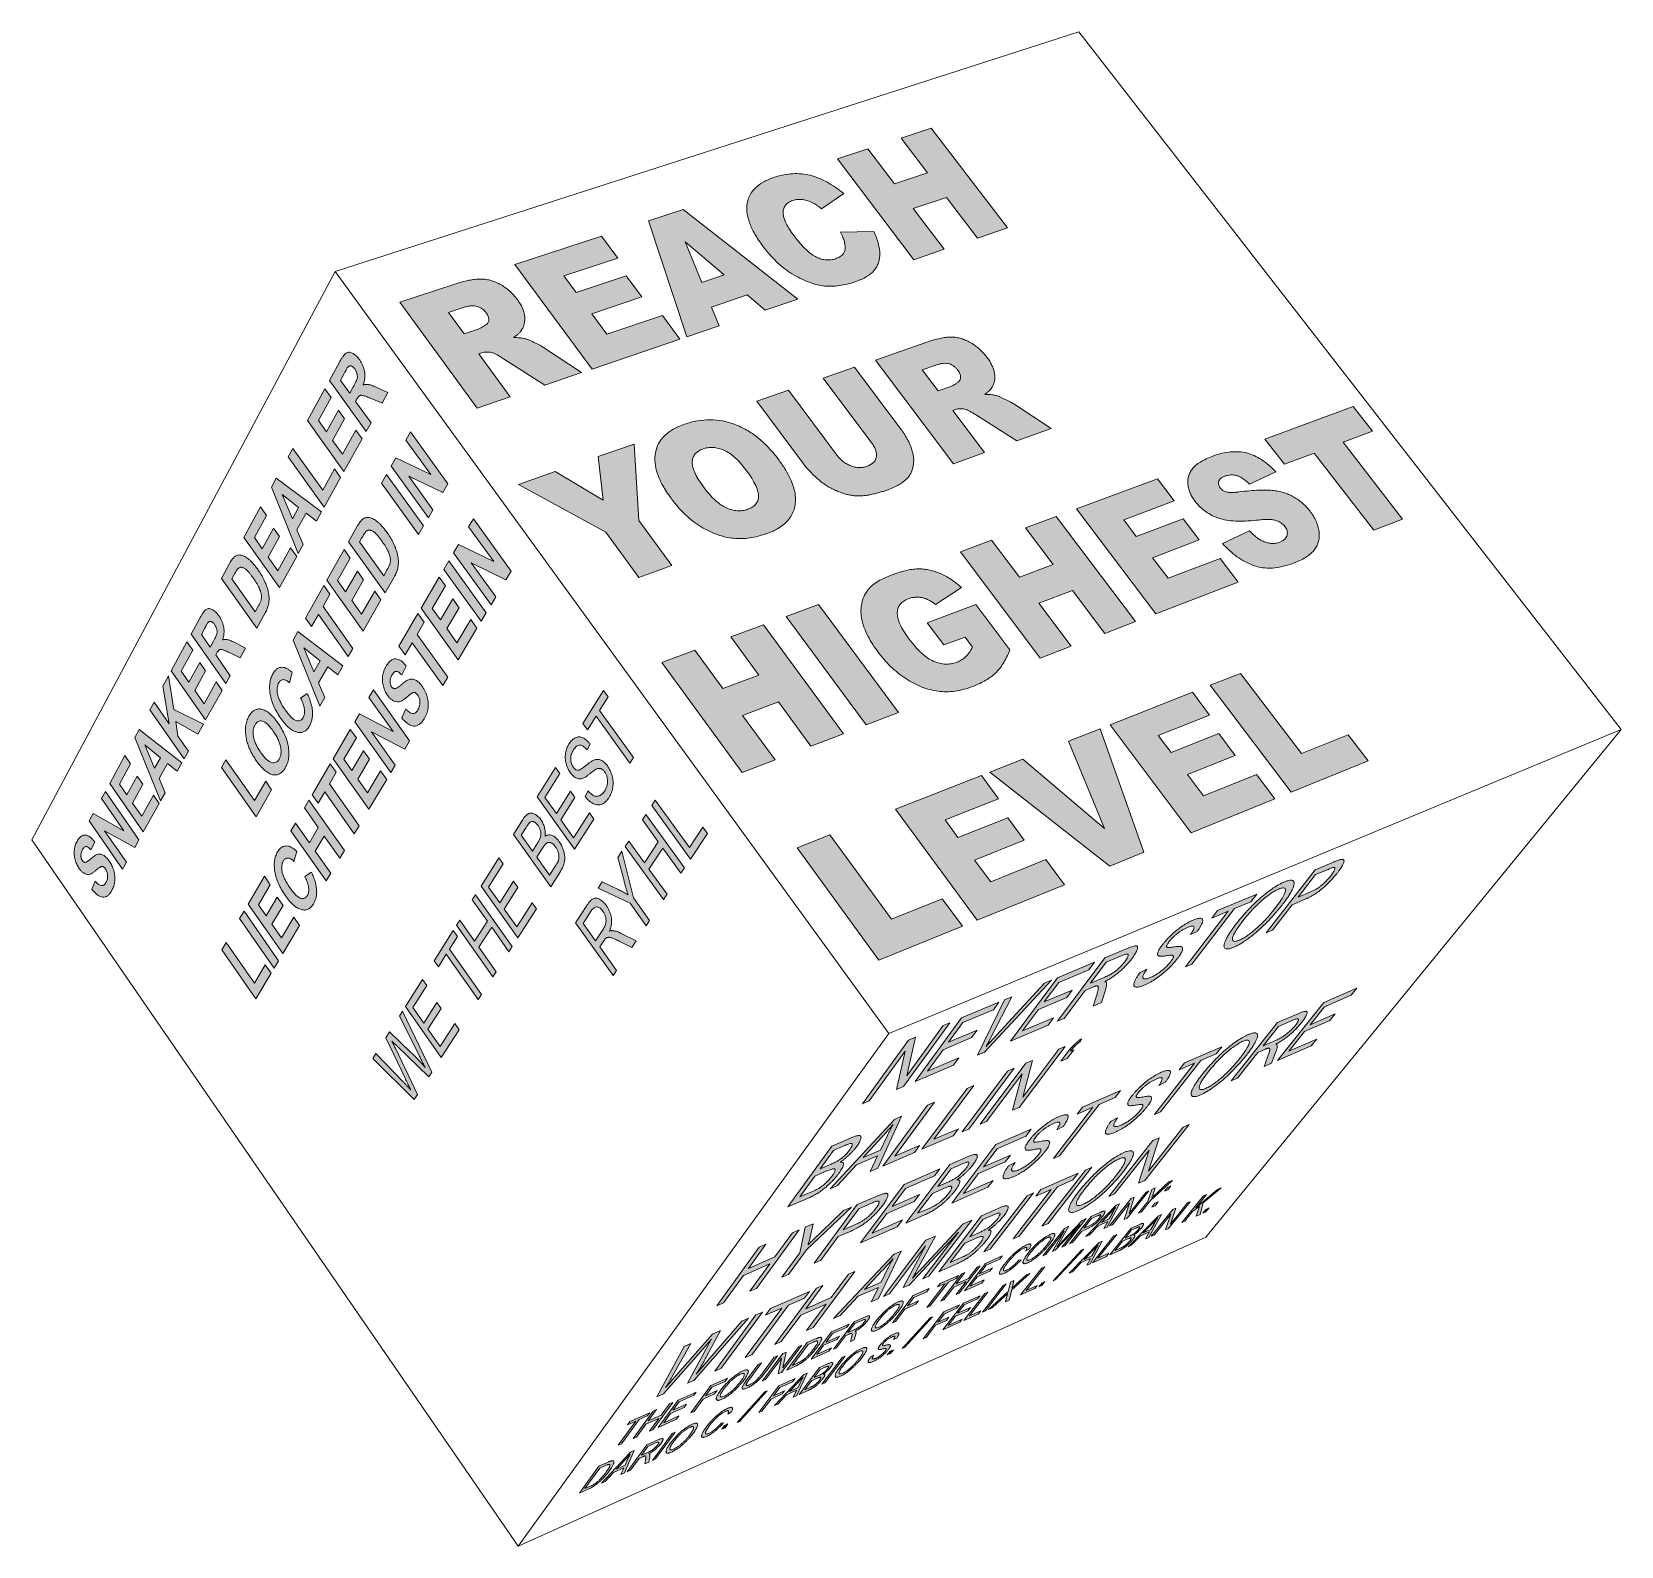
# Model space of a CAD drawing. Header units: millimetres. Extents: x 63.4 to 146.5, y -188.5 to -109.4.
import ezdxf

# ---------------------------------------------------------------- set-up
doc = ezdxf.new("R2010")
doc.units = ezdxf.units.MM
doc.header["$MEASUREMENT"] = 0
doc.layers.add('Ebene 1', color=7, linetype='Continuous', lineweight=0)

# ---------------------------------------------------------------- blocks, each defined once
blk = doc.blocks.new('Block_4')
at = {"layer": 'Ebene 1', "true_color": 0x3d3d3c, "transparency": 33554687}
h = blk.add_hatch(color=250, dxfattribs=at)
h.dxf.hatch_style = 2
edge = h.paths.add_edge_path()
edge.add_spline(control_points=[(79.501, -126.624), (79.501, -126.624), (78.976, -127.588), (78.976, -127.588), (78.976, -127.588), (80.897, -130.253), (80.897, -130.253), (80.897, -130.253), (81.149, -129.801), (81.149, -129.801), (81.149, -129.801), (80.343, -128.684), (80.343, -128.684), (80.343, -128.684), (80.395, -128.591), (80.395, -128.591), (80.41, -128.564), (80.423, -128.54), (80.437, -128.519), (80.45, -128.498), (80.463, -128.479), (80.475, -128.462), (80.488, -128.446), (80.5, -128.432), (80.511, -128.42), (80.523, -128.408), (80.534, -128.399), (80.544, -128.392), (80.554, -128.385), (80.565, -128.379), (80.577, -128.374), (80.589, -128.369), (80.601, -128.366), (80.614, -128.363), (80.628, -128.361), (80.641, -128.36), (80.656, -128.36), (80.67, -128.36), (80.685, -128.362), (80.7, -128.364), (80.716, -128.367), (80.737, -128.373), (80.762, -128.381), (80.787, -128.388), (80.817, -128.398), (80.852, -128.411), (80.887, -128.424), (80.926, -128.439), (80.971, -128.457), (81.015, -128.474), (81.064, -128.495), (81.118, -128.518), (81.118, -128.518), (81.723, -128.768), (81.723, -128.768), (81.723, -128.768), (82.029, -128.219), (82.029, -128.219), (82.029, -128.219), (81.496, -127.974), (81.496, -127.974), (81.443, -127.949), (81.394, -127.927), (81.348, -127.908), (81.302, -127.888), (81.26, -127.871), (81.222, -127.857), (81.184, -127.843), (81.149, -127.831), (81.118, -127.821), (81.087, -127.812), (81.06, -127.805), (81.036, -127.8), (81.013, -127.796), (80.989, -127.794), (80.964, -127.792), (80.94, -127.791), (80.916, -127.792), (80.891, -127.794), (80.866, -127.796), (80.841, -127.799), (80.816, -127.804), (80.79, -127.809), (80.765, -127.816), (80.739, -127.824), (80.76, -127.765), (80.777, -127.706), (80.79, -127.648), (80.804, -127.589), (80.814, -127.531), (80.819, -127.473), (80.825, -127.415), (80.827, -127.356), (80.825, -127.298), (80.824, -127.24), (80.818, -127.183), (80.809, -127.124), (80.799, -127.066), (80.785, -127.009), (80.769, -126.953), (80.752, -126.897), (80.732, -126.842), (80.709, -126.788), (80.686, -126.735), (80.66, -126.682), (80.63, -126.63), (80.6, -126.578), (80.567, -126.527), (80.531, -126.477), (80.503, -126.438), (80.474, -126.401), (80.444, -126.368), (80.415, -126.334), (80.385, -126.304), (80.355, -126.277), (80.325, -126.25), (80.295, -126.226), (80.264, -126.206), (80.234, -126.185), (80.203, -126.168), (80.172, -126.153), (80.141, -126.14), (80.11, -126.13), (80.081, -126.123), (80.052, -126.117), (80.023, -126.114), (79.996, -126.115), (79.968, -126.116), (79.942, -126.121), (79.916, -126.129), (79.89, -126.137), (79.865, -126.149), (79.841, -126.164), (79.818, -126.18), (79.793, -126.202), (79.767, -126.229), (79.741, -126.256), (79.714, -126.289), (79.686, -126.327), (79.658, -126.366), (79.628, -126.409), (79.597, -126.459), (79.567, -126.509), (79.535, -126.564), (79.501, -126.624)], knot_values=[0, 0, 0, 0, 1, 1, 1, 2, 2, 2, 3, 3, 3, 4, 4, 4, 5, 5, 5, 6, 6, 6, 7, 7, 7, 8, 8, 8, 9, 9, 9, 10, 10, 10, 11, 11, 11, 12, 12, 12, 13, 13, 13, 14, 14, 14, 15, 15, 15, 16, 16, 16, 17, 17, 17, 18, 18, 18, 19, 19, 19, 20, 20, 20, 21, 21, 21, 22, 22, 22, 23, 23, 23, 24, 24, 24, 25, 25, 25, 26, 26, 26, 27, 27, 27, 28, 28, 28, 29, 29, 29, 30, 30, 30, 31, 31, 31, 32, 32, 32, 33, 33, 33, 34, 34, 34, 35, 35, 35, 36, 36, 36, 37, 37, 37, 38, 38, 38, 39, 39, 39, 40, 40, 40, 41, 41, 41, 42, 42, 42, 43, 43, 43, 44, 44, 44, 45, 45, 45, 46, 46, 46, 47, 47, 47, 48, 48, 48, 48], degree=3, periodic=0)
edge.add_line((79.501, -126.624), (79.501, -126.624))
edge = h.paths.add_edge_path()
edge.add_spline(control_points=[(80.036, -128.257), (80.036, -128.257), (79.549, -127.582), (79.549, -127.582), (79.549, -127.582), (79.745, -127.224), (79.745, -127.224), (79.77, -127.177), (79.793, -127.136), (79.814, -127.099), (79.835, -127.062), (79.853, -127.03), (79.869, -127.002), (79.884, -126.975), (79.898, -126.953), (79.909, -126.935), (79.92, -126.918), (79.929, -126.906), (79.935, -126.898), (79.948, -126.883), (79.961, -126.871), (79.974, -126.86), (79.988, -126.85), (80.001, -126.841), (80.016, -126.835), (80.03, -126.829), (80.044, -126.826), (80.059, -126.824), (80.074, -126.823), (80.089, -126.824), (80.105, -126.828), (80.12, -126.831), (80.136, -126.837), (80.152, -126.846), (80.168, -126.854), (80.184, -126.865), (80.2, -126.878), (80.216, -126.891), (80.232, -126.907), (80.248, -126.924), (80.264, -126.942), (80.28, -126.962), (80.296, -126.984), (80.311, -127.005), (80.324, -127.025), (80.336, -127.046), (80.349, -127.066), (80.36, -127.087), (80.369, -127.107), (80.379, -127.128), (80.388, -127.149), (80.396, -127.169), (80.403, -127.19), (80.41, -127.212), (80.416, -127.233), (80.421, -127.254), (80.425, -127.275), (80.429, -127.295), (80.432, -127.316), (80.434, -127.336), (80.435, -127.356), (80.436, -127.377), (80.435, -127.396), (80.434, -127.416), (80.433, -127.436), (80.43, -127.455), (80.427, -127.475), (80.423, -127.494), (80.416, -127.517), (80.405, -127.545), (80.395, -127.573), (80.381, -127.606), (80.364, -127.642), (80.347, -127.679), (80.327, -127.721), (80.303, -127.766), (80.28, -127.812), (80.253, -127.863), (80.222, -127.918), (80.222, -127.918), (80.036, -128.257), (80.036, -128.257)], knot_values=[0, 0, 0, 0, 1, 1, 1, 2, 2, 2, 3, 3, 3, 4, 4, 4, 5, 5, 5, 6, 6, 6, 7, 7, 7, 8, 8, 8, 9, 9, 9, 10, 10, 10, 11, 11, 11, 12, 12, 12, 13, 13, 13, 14, 14, 14, 15, 15, 15, 16, 16, 16, 17, 17, 17, 18, 18, 18, 19, 19, 19, 20, 20, 20, 21, 21, 21, 22, 22, 22, 23, 23, 23, 24, 24, 24, 25, 25, 25, 26, 26, 26, 27, 27, 27, 27], degree=3, periodic=0)
edge.add_line((80.036, -128.257), (80.036, -128.257))
h = blk.add_hatch(color=250, dxfattribs=at)
h.dxf.hatch_style = 2
h.paths.add_polyline_path([(78.74, -128.02), (77.833, -129.684), (79.737, -132.336), (80.681, -130.64), (80.357, -130.19), (79.664, -131.438), (79.144, -130.714), (79.764, -129.591), (79.442, -129.144), (78.824, -130.268), (78.401, -129.68), (79.064, -128.469), (78.74, -128.02)])
h = blk.add_hatch(color=250, dxfattribs=at)
h.dxf.hatch_style = 2
h.paths.add_polyline_path([(83.211, -130.277), (82.973, -130.7), (84.275, -132.502), (82.452, -131.622), (82.203, -132.063), (84.143, -134.755), (84.384, -134.337), (83.116, -132.579), (84.904, -133.435), (85.166, -132.981), (83.211, -130.277)])
h = blk.add_hatch(color=250, dxfattribs=at)
h.dxf.hatch_style = 2
h.paths.add_polyline_path([(77.067, -131.138), (76.824, -131.584), (78.698, -134.203), (79.56, -132.654), (79.238, -132.205), (78.624, -133.313), (77.067, -131.138)])
h = blk.add_hatch(color=250, dxfattribs=at)
h.dxf.hatch_style = 2
edge = h.paths.add_edge_path()
edge.add_spline(control_points=[(76.196, -132.687), (76.196, -132.687), (75.942, -133.153), (75.942, -133.153), (75.942, -133.153), (77.351, -136.623), (77.351, -136.623), (77.351, -136.623), (77.607, -136.162), (77.607, -136.162), (77.607, -136.162), (77.28, -135.385), (77.28, -135.385), (77.28, -135.385), (77.76, -134.517), (77.76, -134.517), (77.76, -134.517), (78.295, -134.928), (78.295, -134.928), (78.295, -134.928), (78.562, -134.448), (78.562, -134.448), (78.562, -134.448), (76.196, -132.687), (76.196, -132.687)], knot_values=[0, 0, 0, 0, 1, 1, 1, 2, 2, 2, 3, 3, 3, 4, 4, 4, 5, 5, 5, 6, 6, 6, 7, 7, 7, 8, 8, 8, 8], degree=3, periodic=0)
edge.add_line((76.196, -132.687), (76.196, -132.687))
edge = h.paths.add_edge_path()
edge.add_spline(control_points=[(77.039, -134.809), (77.039, -134.809), (76.502, -133.538), (76.502, -133.538), (76.502, -133.538), (77.366, -134.215), (77.366, -134.215), (77.366, -134.215), (77.039, -134.809), (77.039, -134.809)], knot_values=[0, 0, 0, 0, 1, 1, 1, 2, 2, 2, 3, 3, 3, 3], degree=3, periodic=0)
edge.add_line((77.039, -134.809), (77.039, -134.809))
h = blk.add_hatch(color=250, dxfattribs=at)
h.dxf.hatch_style = 2
h.paths.add_polyline_path([(81.958, -132.496), (81.704, -132.947), (83.637, -135.633), (83.895, -135.186), (81.958, -132.496)])
h = blk.add_hatch(color=250, dxfattribs=at)
h.dxf.hatch_style = 2
h.paths.add_polyline_path([(75.376, -134.19), (74.506, -135.786), (76.362, -138.4), (77.267, -136.774), (76.951, -136.33), (76.287, -137.527), (75.78, -136.814), (76.374, -135.736), (76.061, -135.296), (75.468, -136.374), (75.056, -135.794), (75.691, -134.633), (75.376, -134.19)])
h = blk.add_hatch(color=250, dxfattribs=at)
h.dxf.hatch_style = 2
edge = h.paths.add_edge_path()
edge.add_spline(control_points=[(80.43, -135.205), (80.43, -135.205), (79.975, -136.011), (79.975, -136.011), (79.975, -136.011), (81.883, -138.678), (81.883, -138.678), (81.883, -138.678), (82.358, -137.854), (82.358, -137.854), (82.381, -137.813), (82.403, -137.773), (82.422, -137.734), (82.441, -137.695), (82.459, -137.657), (82.474, -137.619), (82.489, -137.582), (82.503, -137.546), (82.514, -137.51), (82.525, -137.474), (82.534, -137.44), (82.541, -137.406), (82.551, -137.361), (82.559, -137.316), (82.564, -137.271), (82.57, -137.226), (82.574, -137.182), (82.576, -137.139), (82.578, -137.095), (82.578, -137.052), (82.576, -137.009), (82.575, -136.966), (82.571, -136.924), (82.566, -136.882), (82.559, -136.826), (82.549, -136.77), (82.538, -136.712), (82.526, -136.655), (82.511, -136.597), (82.494, -136.538), (82.478, -136.479), (82.458, -136.419), (82.436, -136.358), (82.414, -136.298), (82.39, -136.236), (82.363, -136.174), (82.34, -136.122), (82.315, -136.071), (82.288, -136.018), (82.262, -135.966), (82.233, -135.913), (82.202, -135.86), (82.171, -135.807), (82.138, -135.753), (82.103, -135.699), (82.068, -135.645), (82.031, -135.591), (81.992, -135.536), (81.946, -135.473), (81.902, -135.414), (81.859, -135.359), (81.816, -135.305), (81.774, -135.254), (81.732, -135.207), (81.691, -135.161), (81.651, -135.118), (81.611, -135.079), (81.572, -135.041), (81.533, -135.006), (81.495, -134.975), (81.457, -134.944), (81.42, -134.916), (81.384, -134.892), (81.347, -134.867), (81.311, -134.845), (81.276, -134.827), (81.24, -134.808), (81.205, -134.793), (81.17, -134.78), (81.135, -134.768), (81.1, -134.759), (81.066, -134.752), (81.032, -134.746), (80.999, -134.743), (80.967, -134.743), (80.935, -134.743), (80.904, -134.747), (80.873, -134.754), (80.843, -134.761), (80.813, -134.772), (80.785, -134.786), (80.756, -134.8), (80.728, -134.817), (80.701, -134.837), (80.682, -134.853), (80.662, -134.872), (80.641, -134.895), (80.62, -134.918), (80.598, -134.945), (80.575, -134.975), (80.553, -135.006), (80.529, -135.041), (80.505, -135.079), (80.481, -135.117), (80.456, -135.159), (80.43, -135.205)], knot_values=[0, 0, 0, 0, 1, 1, 1, 2, 2, 2, 3, 3, 3, 4, 4, 4, 5, 5, 5, 6, 6, 6, 7, 7, 7, 8, 8, 8, 9, 9, 9, 10, 10, 10, 11, 11, 11, 12, 12, 12, 13, 13, 13, 14, 14, 14, 15, 15, 15, 16, 16, 16, 17, 17, 17, 18, 18, 18, 19, 19, 19, 20, 20, 20, 21, 21, 21, 22, 22, 22, 23, 23, 23, 24, 24, 24, 25, 25, 25, 26, 26, 26, 27, 27, 27, 28, 28, 28, 29, 29, 29, 30, 30, 30, 31, 31, 31, 32, 32, 32, 33, 33, 33, 34, 34, 34, 35, 35, 35, 35], degree=3, periodic=0)
edge.add_line((80.43, -135.205), (80.43, -135.205))
edge = h.paths.add_edge_path()
edge.add_spline(control_points=[(81.812, -137.789), (81.812, -137.789), (80.547, -136.022), (80.547, -136.022), (80.547, -136.022), (80.659, -135.824), (80.659, -135.824), (80.685, -135.779), (80.708, -135.738), (80.73, -135.701), (80.752, -135.665), (80.773, -135.632), (80.791, -135.604), (80.81, -135.576), (80.827, -135.551), (80.842, -135.532), (80.857, -135.512), (80.87, -135.496), (80.882, -135.484), (80.898, -135.469), (80.914, -135.456), (80.93, -135.445), (80.947, -135.435), (80.963, -135.426), (80.981, -135.42), (80.998, -135.414), (81.016, -135.409), (81.034, -135.407), (81.052, -135.405), (81.07, -135.405), (81.089, -135.407), (81.108, -135.408), (81.127, -135.412), (81.147, -135.419), (81.166, -135.425), (81.187, -135.434), (81.208, -135.445), (81.23, -135.456), (81.252, -135.469), (81.274, -135.484), (81.297, -135.5), (81.321, -135.517), (81.345, -135.537), (81.37, -135.558), (81.395, -135.583), (81.423, -135.611), (81.45, -135.64), (81.479, -135.672), (81.51, -135.708), (81.54, -135.744), (81.572, -135.784), (81.606, -135.828), (81.64, -135.872), (81.675, -135.92), (81.712, -135.972), (81.749, -136.023), (81.784, -136.073), (81.816, -136.121), (81.848, -136.169), (81.878, -136.215), (81.905, -136.26), (81.933, -136.304), (81.957, -136.347), (81.98, -136.388), (82.002, -136.429), (82.022, -136.468), (82.039, -136.505), (82.056, -136.542), (82.071, -136.578), (82.084, -136.612), (82.098, -136.646), (82.109, -136.679), (82.119, -136.71), (82.129, -136.741), (82.137, -136.771), (82.144, -136.799), (82.15, -136.827), (82.155, -136.853), (82.157, -136.878), (82.16, -136.903), (82.162, -136.928), (82.162, -136.953), (82.162, -136.977), (82.161, -137.002), (82.159, -137.026), (82.157, -137.05), (82.154, -137.074), (82.15, -137.097), (82.146, -137.121), (82.14, -137.144), (82.134, -137.167), (82.129, -137.185), (82.123, -137.205), (82.115, -137.226), (82.107, -137.247), (82.098, -137.27), (82.086, -137.294), (82.075, -137.319), (82.063, -137.345), (82.048, -137.373), (82.034, -137.4), (82.018, -137.429), (82, -137.46), (82, -137.46), (81.812, -137.789), (81.812, -137.789)], knot_values=[0, 0, 0, 0, 1, 1, 1, 2, 2, 2, 3, 3, 3, 4, 4, 4, 5, 5, 5, 6, 6, 6, 7, 7, 7, 8, 8, 8, 9, 9, 9, 10, 10, 10, 11, 11, 11, 12, 12, 12, 13, 13, 13, 14, 14, 14, 15, 15, 15, 16, 16, 16, 17, 17, 17, 18, 18, 18, 19, 19, 19, 20, 20, 20, 21, 21, 21, 22, 22, 22, 23, 23, 23, 24, 24, 24, 25, 25, 25, 26, 26, 26, 27, 27, 27, 28, 28, 28, 29, 29, 29, 30, 30, 30, 31, 31, 31, 32, 32, 32, 33, 33, 33, 34, 34, 34, 35, 35, 35, 35], degree=3, periodic=0)
edge.add_line((81.812, -137.789), (81.812, -137.789))
h = blk.add_hatch(color=250, dxfattribs=at)
h.dxf.hatch_style = 2
h.paths.add_polyline_path([(86.494, -134.817), (86.249, -135.235), (87.562, -137.052), (85.716, -136.148), (85.461, -136.584), (87.418, -139.299), (87.665, -138.885), (86.385, -137.111), (88.197, -137.993), (88.465, -137.544), (86.494, -134.817)])
h = blk.add_hatch(color=250, dxfattribs=at)
h.dxf.hatch_style = 2
edge = h.paths.add_edge_path()
edge.add_spline(control_points=[(73.763, -137.149), (73.763, -137.149), (73.338, -137.929), (73.338, -137.929), (73.338, -137.929), (75.177, -140.53), (75.177, -140.53), (75.177, -140.53), (75.621, -139.732), (75.621, -139.732), (75.642, -139.693), (75.662, -139.654), (75.681, -139.616), (75.699, -139.579), (75.715, -139.542), (75.729, -139.505), (75.743, -139.469), (75.755, -139.434), (75.766, -139.399), (75.776, -139.365), (75.784, -139.331), (75.79, -139.299), (75.799, -139.255), (75.807, -139.211), (75.812, -139.168), (75.817, -139.125), (75.821, -139.083), (75.822, -139.04), (75.824, -138.998), (75.824, -138.957), (75.822, -138.915), (75.82, -138.874), (75.816, -138.833), (75.811, -138.792), (75.803, -138.737), (75.793, -138.682), (75.781, -138.626), (75.769, -138.57), (75.755, -138.513), (75.738, -138.456), (75.721, -138.398), (75.702, -138.34), (75.68, -138.281), (75.659, -138.223), (75.635, -138.163), (75.608, -138.103), (75.587, -138.053), (75.563, -138.002), (75.538, -137.952), (75.512, -137.901), (75.484, -137.849), (75.454, -137.797), (75.425, -137.745), (75.393, -137.693), (75.359, -137.64), (75.325, -137.587), (75.288, -137.533), (75.25, -137.479), (75.207, -137.418), (75.164, -137.361), (75.123, -137.308), (75.081, -137.255), (75.041, -137.205), (75.001, -137.16), (74.961, -137.115), (74.922, -137.073), (74.884, -137.035), (74.846, -136.997), (74.81, -136.963), (74.774, -136.933), (74.738, -136.903), (74.703, -136.876), (74.668, -136.852), (74.633, -136.828), (74.598, -136.807), (74.564, -136.788), (74.529, -136.77), (74.495, -136.755), (74.462, -136.742), (74.428, -136.729), (74.395, -136.719), (74.362, -136.712), (74.33, -136.706), (74.298, -136.703), (74.267, -136.703), (74.237, -136.704), (74.207, -136.707), (74.178, -136.714), (74.15, -136.721), (74.122, -136.731), (74.095, -136.745), (74.069, -136.758), (74.043, -136.775), (74.018, -136.795), (74, -136.81), (73.98, -136.828), (73.96, -136.851), (73.941, -136.873), (73.92, -136.899), (73.899, -136.928), (73.878, -136.958), (73.856, -136.991), (73.833, -137.028), (73.81, -137.065), (73.787, -137.105), (73.763, -137.149)], knot_values=[0, 0, 0, 0, 1, 1, 1, 2, 2, 2, 3, 3, 3, 4, 4, 4, 5, 5, 5, 6, 6, 6, 7, 7, 7, 8, 8, 8, 9, 9, 9, 10, 10, 10, 11, 11, 11, 12, 12, 12, 13, 13, 13, 14, 14, 14, 15, 15, 15, 16, 16, 16, 17, 17, 17, 18, 18, 18, 19, 19, 19, 20, 20, 20, 21, 21, 21, 22, 22, 22, 23, 23, 23, 24, 24, 24, 25, 25, 25, 26, 26, 26, 27, 27, 27, 28, 28, 28, 29, 29, 29, 30, 30, 30, 31, 31, 31, 32, 32, 32, 33, 33, 33, 34, 34, 34, 35, 35, 35, 35], degree=3, periodic=0)
edge.add_line((73.763, -137.149), (73.763, -137.149))
edge = h.paths.add_edge_path()
edge.add_spline(control_points=[(75.101, -139.665), (75.101, -139.665), (73.881, -137.942), (73.881, -137.942), (73.881, -137.942), (73.986, -137.75), (73.986, -137.75), (74.009, -137.706), (74.032, -137.667), (74.052, -137.631), (74.073, -137.596), (74.092, -137.565), (74.109, -137.538), (74.127, -137.511), (74.142, -137.488), (74.157, -137.469), (74.171, -137.45), (74.184, -137.436), (74.195, -137.426), (74.21, -137.411), (74.225, -137.398), (74.241, -137.387), (74.256, -137.376), (74.272, -137.368), (74.288, -137.361), (74.304, -137.355), (74.321, -137.35), (74.338, -137.348), (74.355, -137.346), (74.373, -137.346), (74.391, -137.348), (74.409, -137.35), (74.427, -137.354), (74.446, -137.361), (74.465, -137.368), (74.485, -137.377), (74.506, -137.388), (74.526, -137.399), (74.547, -137.412), (74.569, -137.428), (74.59, -137.443), (74.613, -137.461), (74.636, -137.48), (74.659, -137.5), (74.684, -137.523), (74.71, -137.55), (74.736, -137.577), (74.764, -137.609), (74.794, -137.644), (74.823, -137.679), (74.854, -137.718), (74.886, -137.76), (74.919, -137.803), (74.953, -137.85), (74.989, -137.9), (75.024, -137.951), (75.058, -137.999), (75.089, -138.046), (75.12, -138.093), (75.149, -138.138), (75.175, -138.182), (75.201, -138.225), (75.225, -138.267), (75.247, -138.307), (75.268, -138.347), (75.287, -138.385), (75.304, -138.422), (75.321, -138.459), (75.336, -138.494), (75.349, -138.527), (75.362, -138.56), (75.374, -138.592), (75.384, -138.622), (75.393, -138.653), (75.401, -138.681), (75.407, -138.708), (75.413, -138.736), (75.417, -138.761), (75.42, -138.785), (75.422, -138.81), (75.424, -138.834), (75.425, -138.858), (75.426, -138.882), (75.426, -138.905), (75.424, -138.929), (75.423, -138.952), (75.42, -138.976), (75.417, -138.999), (75.413, -139.022), (75.409, -139.044), (75.403, -139.067), (75.399, -139.084), (75.393, -139.103), (75.385, -139.123), (75.378, -139.143), (75.369, -139.165), (75.358, -139.188), (75.348, -139.212), (75.335, -139.237), (75.322, -139.263), (75.308, -139.29), (75.293, -139.318), (75.277, -139.348), (75.277, -139.348), (75.101, -139.665), (75.101, -139.665)], knot_values=[0, 0, 0, 0, 1, 1, 1, 2, 2, 2, 3, 3, 3, 4, 4, 4, 5, 5, 5, 6, 6, 6, 7, 7, 7, 8, 8, 8, 9, 9, 9, 10, 10, 10, 11, 11, 11, 12, 12, 12, 13, 13, 13, 14, 14, 14, 15, 15, 15, 16, 16, 16, 17, 17, 17, 18, 18, 18, 19, 19, 19, 20, 20, 20, 21, 21, 21, 22, 22, 22, 23, 23, 23, 24, 24, 24, 25, 25, 25, 26, 26, 26, 27, 27, 27, 28, 28, 28, 29, 29, 29, 30, 30, 30, 31, 31, 31, 32, 32, 32, 33, 33, 33, 34, 34, 34, 35, 35, 35, 35], degree=3, periodic=0)
edge.add_line((75.101, -139.665), (75.101, -139.665))
h = blk.add_hatch(color=250, dxfattribs=at)
h.dxf.hatch_style = 2
h.paths.add_polyline_path([(79.742, -136.423), (78.838, -138.024), (80.73, -140.678), (81.67, -139.047), (81.348, -138.596), (80.657, -139.798), (80.141, -139.075), (80.759, -137.993), (80.438, -137.544), (79.821, -138.627), (79.403, -138.041), (80.064, -136.874), (79.742, -136.423)])
h = blk.add_hatch(color=250, dxfattribs=at)
h.dxf.hatch_style = 2
h.paths.add_polyline_path([(85.21, -137.012), (84.95, -137.458), (86.9, -140.167), (87.164, -139.725), (85.21, -137.012)])
h = blk.add_hatch(color=250, dxfattribs=at)
h.dxf.hatch_style = 2
h.paths.add_polyline_path([(78.681, -138.303), (77.724, -139.998), (78.042, -140.445), (78.398, -139.816), (79.96, -142.013), (80.207, -141.585), (78.642, -139.386), (79, -138.752), (78.681, -138.303)])
h = blk.add_hatch(color=250, dxfattribs=at)
h.dxf.hatch_style = 2
h.paths.add_polyline_path([(84.714, -137.862), (83.767, -139.481), (85.7, -142.177), (86.684, -140.528), (86.356, -140.072), (85.634, -141.286), (85.107, -140.551), (85.753, -139.458), (85.424, -139.001), (84.78, -140.095), (84.35, -139.497), (85.042, -138.319), (84.714, -137.862)])
h = blk.add_hatch(color=250, dxfattribs=at)
h.dxf.hatch_style = 2
edge = h.paths.add_edge_path()
edge.add_spline(control_points=[(72.23, -139.961), (72.23, -139.961), (71.75, -140.841), (71.75, -140.841), (71.75, -140.841), (73.566, -143.423), (73.566, -143.423), (73.566, -143.423), (73.797, -143.008), (73.797, -143.008), (73.797, -143.008), (73.036, -141.926), (73.036, -141.926), (73.036, -141.926), (73.082, -141.843), (73.082, -141.843), (73.095, -141.819), (73.108, -141.797), (73.12, -141.777), (73.133, -141.758), (73.145, -141.74), (73.156, -141.725), (73.168, -141.71), (73.179, -141.697), (73.189, -141.686), (73.2, -141.676), (73.21, -141.668), (73.22, -141.662), (73.229, -141.656), (73.239, -141.651), (73.25, -141.647), (73.261, -141.643), (73.272, -141.641), (73.284, -141.639), (73.296, -141.638), (73.309, -141.638), (73.322, -141.638), (73.336, -141.639), (73.35, -141.641), (73.364, -141.644), (73.379, -141.648), (73.398, -141.654), (73.422, -141.662), (73.445, -141.67), (73.474, -141.681), (73.506, -141.694), (73.539, -141.708), (73.576, -141.723), (73.617, -141.742), (73.659, -141.76), (73.705, -141.781), (73.756, -141.805), (73.756, -141.805), (74.321, -142.068), (74.321, -142.068), (74.321, -142.068), (74.6, -141.566), (74.6, -141.566), (74.6, -141.566), (74.101, -141.313), (74.101, -141.313), (74.052, -141.287), (74.006, -141.264), (73.963, -141.244), (73.92, -141.223), (73.881, -141.205), (73.845, -141.19), (73.81, -141.175), (73.777, -141.163), (73.748, -141.153), (73.719, -141.143), (73.694, -141.135), (73.671, -141.13), (73.649, -141.125), (73.627, -141.121), (73.605, -141.119), (73.582, -141.117), (73.559, -141.116), (73.536, -141.117), (73.513, -141.118), (73.49, -141.12), (73.466, -141.123), (73.443, -141.127), (73.419, -141.131), (73.395, -141.137), (73.414, -141.083), (73.43, -141.029), (73.442, -140.975), (73.454, -140.921), (73.462, -140.866), (73.467, -140.812), (73.472, -140.758), (73.473, -140.704), (73.47, -140.65), (73.468, -140.596), (73.462, -140.542), (73.453, -140.487), (73.443, -140.432), (73.43, -140.378), (73.414, -140.325), (73.398, -140.271), (73.379, -140.219), (73.357, -140.167), (73.335, -140.115), (73.31, -140.064), (73.282, -140.014), (73.254, -139.964), (73.223, -139.915), (73.189, -139.867), (73.162, -139.829), (73.134, -139.793), (73.106, -139.761), (73.079, -139.728), (73.051, -139.698), (73.023, -139.672), (72.994, -139.645), (72.966, -139.622), (72.937, -139.601), (72.908, -139.581), (72.879, -139.564), (72.85, -139.549), (72.821, -139.535), (72.792, -139.524), (72.765, -139.516), (72.738, -139.509), (72.711, -139.505), (72.686, -139.504), (72.66, -139.504), (72.636, -139.507), (72.612, -139.513), (72.588, -139.52), (72.565, -139.53), (72.542, -139.543), (72.521, -139.557), (72.498, -139.576), (72.474, -139.601), (72.45, -139.625), (72.425, -139.655), (72.399, -139.69), (72.373, -139.725), (72.346, -139.765), (72.318, -139.81), (72.289, -139.855), (72.26, -139.906), (72.23, -139.961)], knot_values=[0, 0, 0, 0, 1, 1, 1, 2, 2, 2, 3, 3, 3, 4, 4, 4, 5, 5, 5, 6, 6, 6, 7, 7, 7, 8, 8, 8, 9, 9, 9, 10, 10, 10, 11, 11, 11, 12, 12, 12, 13, 13, 13, 14, 14, 14, 15, 15, 15, 16, 16, 16, 17, 17, 17, 18, 18, 18, 19, 19, 19, 20, 20, 20, 21, 21, 21, 22, 22, 22, 23, 23, 23, 24, 24, 24, 25, 25, 25, 26, 26, 26, 27, 27, 27, 28, 28, 28, 29, 29, 29, 30, 30, 30, 31, 31, 31, 32, 32, 32, 33, 33, 33, 34, 34, 34, 35, 35, 35, 36, 36, 36, 37, 37, 37, 38, 38, 38, 39, 39, 39, 40, 40, 40, 41, 41, 41, 42, 42, 42, 43, 43, 43, 44, 44, 44, 45, 45, 45, 46, 46, 46, 47, 47, 47, 48, 48, 48, 48], degree=3, periodic=0)
edge.add_line((72.23, -139.961), (72.23, -139.961))
edge = h.paths.add_edge_path()
edge.add_spline(control_points=[(72.745, -141.513), (72.745, -141.513), (72.285, -140.859), (72.285, -140.859), (72.285, -140.859), (72.463, -140.534), (72.463, -140.534), (72.486, -140.491), (72.507, -140.453), (72.526, -140.419), (72.545, -140.386), (72.561, -140.356), (72.576, -140.332), (72.59, -140.307), (72.602, -140.287), (72.613, -140.271), (72.623, -140.255), (72.631, -140.244), (72.636, -140.237), (72.648, -140.223), (72.661, -140.212), (72.673, -140.202), (72.685, -140.193), (72.698, -140.186), (72.711, -140.181), (72.724, -140.176), (72.738, -140.173), (72.751, -140.173), (72.765, -140.172), (72.779, -140.174), (72.794, -140.178), (72.808, -140.182), (72.823, -140.188), (72.838, -140.197), (72.853, -140.206), (72.868, -140.217), (72.883, -140.23), (72.898, -140.243), (72.913, -140.258), (72.928, -140.275), (72.943, -140.292), (72.958, -140.312), (72.974, -140.333), (72.988, -140.353), (73, -140.373), (73.012, -140.393), (73.023, -140.412), (73.034, -140.432), (73.043, -140.452), (73.053, -140.471), (73.061, -140.491), (73.068, -140.511), (73.076, -140.531), (73.082, -140.551), (73.088, -140.572), (73.093, -140.592), (73.097, -140.611), (73.1, -140.631), (73.103, -140.65), (73.105, -140.669), (73.106, -140.688), (73.108, -140.707), (73.108, -140.726), (73.107, -140.744), (73.105, -140.763), (73.103, -140.781), (73.1, -140.799), (73.097, -140.816), (73.091, -140.838), (73.081, -140.864), (73.072, -140.89), (73.059, -140.919), (73.044, -140.953), (73.028, -140.987), (73.01, -141.025), (72.988, -141.067), (72.967, -141.109), (72.942, -141.155), (72.915, -141.205), (72.915, -141.205), (72.745, -141.513), (72.745, -141.513)], knot_values=[0, 0, 0, 0, 1, 1, 1, 2, 2, 2, 3, 3, 3, 4, 4, 4, 5, 5, 5, 6, 6, 6, 7, 7, 7, 8, 8, 8, 9, 9, 9, 10, 10, 10, 11, 11, 11, 12, 12, 12, 13, 13, 13, 14, 14, 14, 15, 15, 15, 16, 16, 16, 17, 17, 17, 18, 18, 18, 19, 19, 19, 20, 20, 20, 21, 21, 21, 22, 22, 22, 23, 23, 23, 24, 24, 24, 25, 25, 25, 26, 26, 26, 27, 27, 27, 27], degree=3, periodic=0)
edge.add_line((72.745, -141.513), (72.745, -141.513))
h = blk.add_hatch(color=250, dxfattribs=at)
h.dxf.hatch_style = 2
h.paths.add_polyline_path([(83.602, -139.763), (82.602, -141.475), (82.925, -141.927), (83.299, -141.29), (84.896, -143.524), (85.153, -143.094), (83.552, -140.857), (83.928, -140.217), (83.602, -139.763)])
h = blk.add_hatch(color=250, dxfattribs=at)
h.dxf.hatch_style = 2
edge = h.paths.add_edge_path()
edge.add_spline(control_points=[(77.328, -140.7), (77.328, -140.7), (77.074, -141.15), (77.074, -141.15), (77.074, -141.15), (78.472, -144.595), (78.472, -144.595), (78.472, -144.595), (78.73, -144.149), (78.73, -144.149), (78.73, -144.149), (78.405, -143.377), (78.405, -143.377), (78.405, -143.377), (78.885, -142.54), (78.885, -142.54), (78.885, -142.54), (79.416, -142.958), (79.416, -142.958), (79.416, -142.958), (79.683, -142.495), (79.683, -142.495), (79.683, -142.495), (77.328, -140.7), (77.328, -140.7)], knot_values=[0, 0, 0, 0, 1, 1, 1, 2, 2, 2, 3, 3, 3, 4, 4, 4, 5, 5, 5, 6, 6, 6, 7, 7, 7, 8, 8, 8, 8], degree=3, periodic=0)
edge.add_line((77.328, -140.7), (77.328, -140.7))
edge = h.paths.add_edge_path()
edge.add_spline(control_points=[(78.163, -142.803), (78.163, -142.803), (77.633, -141.545), (77.633, -141.545), (77.633, -141.545), (78.491, -142.231), (78.491, -142.231), (78.491, -142.231), (78.163, -142.803), (78.163, -142.803)], knot_values=[0, 0, 0, 0, 1, 1, 1, 2, 2, 2, 3, 3, 3, 3], degree=3, periodic=0)
edge.add_line((78.163, -142.803), (78.163, -142.803))
h = blk.add_hatch(color=250, dxfattribs=at)
h.dxf.hatch_style = 2
h.paths.add_polyline_path([(71.535, -141.236), (70.707, -142.754), (72.508, -145.323), (73.37, -143.775), (73.063, -143.338), (72.431, -144.478), (71.939, -143.777), (72.505, -142.751), (72.201, -142.318), (71.636, -143.345), (71.236, -142.775), (71.84, -141.671), (71.535, -141.236)])
h = blk.add_hatch(color=250, dxfattribs=at)
h.dxf.hatch_style = 2
edge = h.paths.add_edge_path()
edge.add_spline(control_points=[(76.024, -142.91), (75.982, -142.983), (75.949, -143.059), (75.923, -143.14), (75.896, -143.221), (75.877, -143.306), (75.866, -143.394), (75.854, -143.483), (75.849, -143.576), (75.852, -143.672), (75.855, -143.769), (75.865, -143.869), (75.882, -143.974), (75.899, -144.079), (75.924, -144.184), (75.956, -144.289), (75.988, -144.394), (76.028, -144.5), (76.074, -144.606), (76.121, -144.712), (76.176, -144.819), (76.238, -144.927), (76.3, -145.034), (76.369, -145.143), (76.446, -145.252), (76.519, -145.354), (76.59, -145.446), (76.661, -145.527), (76.732, -145.608), (76.803, -145.679), (76.872, -145.738), (76.942, -145.797), (77.011, -145.846), (77.079, -145.883), (77.148, -145.921), (77.215, -145.947), (77.283, -145.963), (77.35, -145.978), (77.414, -145.983), (77.474, -145.978), (77.535, -145.972), (77.591, -145.957), (77.645, -145.93), (77.698, -145.904), (77.748, -145.868), (77.795, -145.82), (77.841, -145.773), (77.884, -145.715), (77.924, -145.647), (77.955, -145.592), (77.983, -145.535), (78.006, -145.475), (78.028, -145.416), (78.047, -145.355), (78.061, -145.291), (78.075, -145.228), (78.084, -145.162), (78.09, -145.095), (78.095, -145.028), (78.095, -144.959), (78.092, -144.888), (78.088, -144.817), (78.079, -144.743), (78.066, -144.668), (78.053, -144.593), (78.034, -144.516), (78.012, -144.437), (77.989, -144.358), (77.961, -144.277), (77.929, -144.193), (77.896, -144.11), (77.859, -144.024), (77.818, -143.937), (77.818, -143.937), (77.47, -144.18), (77.47, -144.18), (77.499, -144.237), (77.525, -144.293), (77.548, -144.346), (77.571, -144.4), (77.591, -144.451), (77.607, -144.501), (77.624, -144.551), (77.638, -144.599), (77.648, -144.645), (77.659, -144.691), (77.666, -144.735), (77.671, -144.777), (77.675, -144.82), (77.677, -144.86), (77.676, -144.899), (77.675, -144.938), (77.672, -144.975), (77.666, -145.01), (77.661, -145.045), (77.652, -145.078), (77.641, -145.11), (77.631, -145.141), (77.617, -145.17), (77.602, -145.198), (77.58, -145.235), (77.556, -145.267), (77.531, -145.292), (77.505, -145.317), (77.477, -145.336), (77.447, -145.349), (77.417, -145.362), (77.385, -145.368), (77.351, -145.369), (77.316, -145.37), (77.28, -145.364), (77.242, -145.352), (77.203, -145.34), (77.163, -145.319), (77.119, -145.29), (77.076, -145.26), (77.03, -145.222), (76.982, -145.174), (76.934, -145.127), (76.883, -145.071), (76.829, -145.006), (76.776, -144.941), (76.72, -144.868), (76.661, -144.785), (76.606, -144.707), (76.557, -144.631), (76.513, -144.558), (76.469, -144.485), (76.43, -144.414), (76.397, -144.345), (76.364, -144.277), (76.337, -144.211), (76.315, -144.148), (76.293, -144.085), (76.276, -144.024), (76.265, -143.966), (76.254, -143.907), (76.248, -143.851), (76.245, -143.797), (76.242, -143.743), (76.243, -143.692), (76.249, -143.643), (76.254, -143.595), (76.263, -143.549), (76.277, -143.505), (76.29, -143.462), (76.308, -143.421), (76.329, -143.383), (76.345, -143.355), (76.362, -143.331), (76.38, -143.31), (76.398, -143.289), (76.418, -143.272), (76.438, -143.258), (76.459, -143.244), (76.48, -143.233), (76.503, -143.226), (76.525, -143.219), (76.549, -143.216), (76.574, -143.215), (76.599, -143.216), (76.624, -143.22), (76.65, -143.228), (76.675, -143.235), (76.701, -143.245), (76.727, -143.259), (76.753, -143.273), (76.78, -143.291), (76.807, -143.311), (76.834, -143.332), (76.861, -143.357), (76.888, -143.385), (76.888, -143.385), (77.037, -142.843), (77.037, -142.843), (76.993, -142.803), (76.95, -142.767), (76.909, -142.736), (76.868, -142.705), (76.828, -142.678), (76.79, -142.656), (76.751, -142.633), (76.714, -142.615), (76.678, -142.602), (76.642, -142.588), (76.608, -142.579), (76.575, -142.574), (76.519, -142.566), (76.465, -142.567), (76.414, -142.578), (76.363, -142.588), (76.314, -142.607), (76.269, -142.635), (76.223, -142.663), (76.179, -142.7), (76.138, -142.746), (76.098, -142.792), (76.059, -142.846), (76.024, -142.91)], knot_values=[0, 0, 0, 0, 1, 1, 1, 2, 2, 2, 3, 3, 3, 4, 4, 4, 5, 5, 5, 6, 6, 6, 7, 7, 7, 8, 8, 8, 9, 9, 9, 10, 10, 10, 11, 11, 11, 12, 12, 12, 13, 13, 13, 14, 14, 14, 15, 15, 15, 16, 16, 16, 17, 17, 17, 18, 18, 18, 19, 19, 19, 20, 20, 20, 21, 21, 21, 22, 22, 22, 23, 23, 23, 24, 24, 24, 25, 25, 25, 26, 26, 26, 27, 27, 27, 28, 28, 28, 29, 29, 29, 30, 30, 30, 31, 31, 31, 32, 32, 32, 33, 33, 33, 34, 34, 34, 35, 35, 35, 36, 36, 36, 37, 37, 37, 38, 38, 38, 39, 39, 39, 40, 40, 40, 41, 41, 41, 42, 42, 42, 43, 43, 43, 44, 44, 44, 45, 45, 45, 46, 46, 46, 47, 47, 47, 48, 48, 48, 49, 49, 49, 50, 50, 50, 51, 51, 51, 52, 52, 52, 53, 53, 53, 54, 54, 54, 55, 55, 55, 56, 56, 56, 57, 57, 57, 58, 58, 58, 59, 59, 59, 60, 60, 60, 61, 61, 61, 62, 62, 62, 63, 63, 63, 64, 64, 64, 65, 65, 65, 66, 66, 66, 66], degree=3, periodic=0)
edge.add_line((76.024, -142.91), (76.024, -142.91))
h = blk.add_hatch(color=250, dxfattribs=at)
h.dxf.hatch_style = 2
edge = h.paths.add_edge_path()
edge.add_spline(control_points=[(81.934, -142.516), (81.91, -142.557), (81.889, -142.599), (81.869, -142.641), (81.85, -142.682), (81.833, -142.725), (81.818, -142.767), (81.803, -142.81), (81.791, -142.853), (81.781, -142.896), (81.77, -142.939), (81.763, -142.983), (81.757, -143.027), (81.751, -143.071), (81.747, -143.115), (81.745, -143.159), (81.744, -143.203), (81.745, -143.248), (81.748, -143.292), (81.751, -143.337), (81.756, -143.381), (81.764, -143.426), (81.772, -143.47), (81.781, -143.515), (81.793, -143.559), (81.806, -143.604), (81.82, -143.648), (81.835, -143.69), (81.85, -143.732), (81.867, -143.773), (81.885, -143.812), (81.903, -143.852), (81.923, -143.889), (81.944, -143.926), (81.965, -143.962), (81.987, -143.997), (82.011, -144.031), (82.049, -144.084), (82.088, -144.131), (82.127, -144.172), (82.167, -144.213), (82.207, -144.248), (82.249, -144.276), (82.29, -144.305), (82.332, -144.328), (82.376, -144.345), (82.419, -144.361), (82.463, -144.372), (82.509, -144.377), (82.541, -144.38), (82.575, -144.377), (82.611, -144.37), (82.646, -144.362), (82.684, -144.35), (82.723, -144.332), (82.763, -144.314), (82.804, -144.29), (82.847, -144.262), (82.89, -144.233), (82.935, -144.199), (82.982, -144.16), (83.018, -144.129), (83.051, -144.101), (83.081, -144.076), (83.111, -144.051), (83.138, -144.03), (83.162, -144.011), (83.185, -143.992), (83.206, -143.976), (83.223, -143.963), (83.241, -143.95), (83.255, -143.94), (83.266, -143.933), (83.283, -143.923), (83.299, -143.915), (83.315, -143.909), (83.33, -143.903), (83.345, -143.898), (83.36, -143.894), (83.374, -143.891), (83.388, -143.89), (83.402, -143.89), (83.415, -143.89), (83.428, -143.891), (83.44, -143.895), (83.452, -143.899), (83.465, -143.904), (83.477, -143.911), (83.489, -143.918), (83.501, -143.927), (83.513, -143.937), (83.524, -143.946), (83.536, -143.958), (83.548, -143.971), (83.56, -143.984), (83.571, -143.998), (83.583, -144.014), (83.6, -144.039), (83.616, -144.065), (83.63, -144.093), (83.644, -144.12), (83.656, -144.149), (83.666, -144.179), (83.677, -144.21), (83.685, -144.241), (83.691, -144.274), (83.698, -144.307), (83.702, -144.341), (83.705, -144.377), (83.707, -144.413), (83.707, -144.449), (83.704, -144.485), (83.701, -144.52), (83.695, -144.556), (83.687, -144.591), (83.678, -144.626), (83.666, -144.66), (83.651, -144.695), (83.637, -144.73), (83.619, -144.765), (83.598, -144.799), (83.579, -144.831), (83.559, -144.859), (83.538, -144.883), (83.517, -144.907), (83.496, -144.927), (83.473, -144.942), (83.451, -144.958), (83.427, -144.969), (83.403, -144.976), (83.378, -144.983), (83.353, -144.986), (83.327, -144.985), (83.301, -144.983), (83.274, -144.977), (83.245, -144.966), (83.217, -144.955), (83.187, -144.939), (83.156, -144.92), (83.126, -144.9), (83.094, -144.876), (83.061, -144.847), (83.029, -144.818), (82.995, -144.785), (82.96, -144.747), (82.96, -144.747), (82.75, -145.212), (82.75, -145.212), (82.808, -145.28), (82.864, -145.339), (82.92, -145.391), (82.975, -145.443), (83.029, -145.486), (83.082, -145.522), (83.135, -145.557), (83.187, -145.584), (83.238, -145.604), (83.29, -145.623), (83.34, -145.634), (83.389, -145.637), (83.438, -145.642), (83.486, -145.637), (83.533, -145.623), (83.58, -145.61), (83.625, -145.587), (83.67, -145.556), (83.714, -145.524), (83.757, -145.484), (83.8, -145.435), (83.842, -145.386), (83.883, -145.328), (83.922, -145.261), (83.95, -145.215), (83.975, -145.169), (83.997, -145.123), (84.019, -145.077), (84.039, -145.031), (84.056, -144.985), (84.073, -144.938), (84.087, -144.892), (84.099, -144.845), (84.111, -144.798), (84.12, -144.751), (84.126, -144.703), (84.133, -144.656), (84.137, -144.608), (84.139, -144.56), (84.14, -144.512), (84.139, -144.464), (84.136, -144.415), (84.132, -144.366), (84.126, -144.317), (84.118, -144.267), (84.109, -144.217), (84.098, -144.167), (84.084, -144.116), (84.07, -144.066), (84.055, -144.018), (84.037, -143.97), (84.02, -143.923), (84.001, -143.877), (83.98, -143.833), (83.96, -143.788), (83.937, -143.745), (83.913, -143.703), (83.889, -143.662), (83.863, -143.622), (83.836, -143.583), (83.806, -143.541), (83.776, -143.502), (83.746, -143.467), (83.716, -143.432), (83.686, -143.4), (83.656, -143.371), (83.627, -143.343), (83.597, -143.318), (83.568, -143.296), (83.539, -143.275), (83.509, -143.257), (83.48, -143.242), (83.451, -143.227), (83.423, -143.215), (83.394, -143.206), (83.366, -143.197), (83.338, -143.191), (83.31, -143.188), (83.283, -143.184), (83.255, -143.184), (83.228, -143.187), (83.201, -143.19), (83.174, -143.196), (83.147, -143.205), (83.121, -143.213), (83.092, -143.225), (83.062, -143.24), (83.031, -143.255), (82.999, -143.274), (82.964, -143.296), (82.93, -143.318), (82.894, -143.344), (82.856, -143.373), (82.818, -143.403), (82.778, -143.436), (82.736, -143.472), (82.695, -143.509), (82.656, -143.542), (82.621, -143.569), (82.585, -143.597), (82.552, -143.619), (82.522, -143.637), (82.492, -143.655), (82.465, -143.668), (82.441, -143.677), (82.417, -143.685), (82.396, -143.689), (82.378, -143.688), (82.364, -143.687), (82.35, -143.684), (82.337, -143.679), (82.323, -143.675), (82.31, -143.669), (82.298, -143.66), (82.285, -143.652), (82.272, -143.642), (82.26, -143.63), (82.248, -143.617), (82.237, -143.603), (82.225, -143.587), (82.213, -143.57), (82.202, -143.552), (82.192, -143.533), (82.183, -143.515), (82.175, -143.496), (82.168, -143.477), (82.162, -143.457), (82.157, -143.438), (82.153, -143.417), (82.149, -143.397), (82.147, -143.376), (82.146, -143.355), (82.145, -143.321), (82.146, -143.288), (82.15, -143.255), (82.154, -143.222), (82.16, -143.19), (82.169, -143.157), (82.177, -143.125), (82.188, -143.093), (82.202, -143.061), (82.215, -143.029), (82.231, -142.998), (82.25, -142.966), (82.267, -142.936), (82.285, -142.91), (82.304, -142.887), (82.322, -142.865), (82.34, -142.846), (82.359, -142.831), (82.377, -142.816), (82.396, -142.804), (82.415, -142.796), (82.434, -142.789), (82.453, -142.785), (82.472, -142.784), (82.492, -142.785), (82.513, -142.789), (82.535, -142.796), (82.556, -142.804), (82.579, -142.815), (82.602, -142.83), (82.626, -142.845), (82.65, -142.864), (82.675, -142.886), (82.7, -142.908), (82.727, -142.934), (82.754, -142.964), (82.754, -142.964), (82.99, -142.51), (82.99, -142.51), (82.945, -142.45), (82.9, -142.398), (82.854, -142.352), (82.809, -142.307), (82.764, -142.268), (82.718, -142.237), (82.673, -142.206), (82.627, -142.181), (82.582, -142.164), (82.536, -142.147), (82.491, -142.136), (82.445, -142.133), (82.398, -142.13), (82.353, -142.136), (82.309, -142.15), (82.264, -142.165), (82.221, -142.188), (82.178, -142.22), (82.136, -142.252), (82.094, -142.293), (82.054, -142.342), (82.013, -142.391), (81.973, -142.45), (81.934, -142.516)], knot_values=[0, 0, 0, 0, 1, 1, 1, 2, 2, 2, 3, 3, 3, 4, 4, 4, 5, 5, 5, 6, 6, 6, 7, 7, 7, 8, 8, 8, 9, 9, 9, 10, 10, 10, 11, 11, 11, 12, 12, 12, 13, 13, 13, 14, 14, 14, 15, 15, 15, 16, 16, 16, 17, 17, 17, 18, 18, 18, 19, 19, 19, 20, 20, 20, 21, 21, 21, 22, 22, 22, 23, 23, 23, 24, 24, 24, 25, 25, 25, 26, 26, 26, 27, 27, 27, 28, 28, 28, 29, 29, 29, 30, 30, 30, 31, 31, 31, 32, 32, 32, 33, 33, 33, 34, 34, 34, 35, 35, 35, 36, 36, 36, 37, 37, 37, 38, 38, 38, 39, 39, 39, 40, 40, 40, 41, 41, 41, 42, 42, 42, 43, 43, 43, 44, 44, 44, 45, 45, 45, 46, 46, 46, 47, 47, 47, 48, 48, 48, 49, 49, 49, 50, 50, 50, 51, 51, 51, 52, 52, 52, 53, 53, 53, 54, 54, 54, 55, 55, 55, 56, 56, 56, 57, 57, 57, 58, 58, 58, 59, 59, 59, 60, 60, 60, 61, 61, 61, 62, 62, 62, 63, 63, 63, 64, 64, 64, 65, 65, 65, 66, 66, 66, 67, 67, 67, 68, 68, 68, 69, 69, 69, 70, 70, 70, 71, 71, 71, 72, 72, 72, 73, 73, 73, 74, 74, 74, 75, 75, 75, 76, 76, 76, 77, 77, 77, 78, 78, 78, 79, 79, 79, 80, 80, 80, 81, 81, 81, 82, 82, 82, 83, 83, 83, 84, 84, 84, 85, 85, 85, 86, 86, 86, 87, 87, 87, 88, 88, 88, 89, 89, 89, 90, 90, 90, 91, 91, 91, 92, 92, 92, 93, 93, 93, 94, 94, 94, 95, 95, 95, 96, 96, 96, 97, 97, 97, 98, 98, 98, 99, 99, 99, 100, 100, 100, 101, 101, 101, 102, 102, 102, 103, 103, 103, 104, 104, 104, 105, 105, 105, 106, 106, 106, 107, 107, 107, 108, 108, 108, 109, 109, 109, 110, 110, 110, 111, 111, 111, 112, 112, 112, 113, 113, 113, 114, 114, 114, 114], degree=3, periodic=0)
edge.add_line((81.934, -142.516), (81.934, -142.516))
h = blk.add_hatch(color=250, dxfattribs=at)
h.dxf.hatch_style = 2
h.paths.add_polyline_path([(70.569, -143.008), (70.267, -143.561), (70.611, -145.518), (69.818, -144.384), (69.597, -144.791), (71.382, -147.347), (71.607, -146.943), (71.066, -146.169), (70.947, -145.409), (72.098, -146.061), (72.391, -145.534), (70.848, -144.769), (70.569, -143.008)])
h = blk.add_hatch(color=250, dxfattribs=at)
h.dxf.hatch_style = 2
h.paths.add_polyline_path([(81.271, -143.753), (81.04, -144.147), (82.303, -145.925), (80.539, -145.005), (80.299, -145.415), (82.182, -148.071), (82.414, -147.682), (81.182, -145.946), (82.914, -146.844), (83.167, -146.42), (81.271, -143.753)])
h = blk.add_hatch(color=250, dxfattribs=at)
h.dxf.hatch_style = 2
h.paths.add_polyline_path([(93.301, -143.783), (92.216, -145.513), (92.452, -145.841), (92.902, -145.125), (94.67, -147.573), (94.854, -147.285), (93.085, -144.835), (93.539, -144.112), (93.301, -143.783)])
h = blk.add_hatch(color=250, dxfattribs=at)
h.dxf.hatch_style = 2
edge = h.paths.add_edge_path()
edge.add_spline(control_points=[(74.772, -145.127), (74.749, -145.169), (74.727, -145.212), (74.708, -145.255), (74.689, -145.299), (74.672, -145.343), (74.658, -145.389), (74.643, -145.434), (74.631, -145.48), (74.62, -145.527), (74.61, -145.574), (74.602, -145.621), (74.596, -145.67), (74.592, -145.706), (74.589, -145.744), (74.587, -145.783), (74.586, -145.822), (74.585, -145.862), (74.587, -145.904), (74.588, -145.945), (74.591, -145.988), (74.595, -146.032), (74.6, -146.076), (74.605, -146.121), (74.613, -146.168), (74.62, -146.215), (74.628, -146.26), (74.638, -146.306), (74.647, -146.352), (74.658, -146.397), (74.669, -146.442), (74.681, -146.487), (74.694, -146.532), (74.708, -146.577), (74.723, -146.622), (74.738, -146.667), (74.755, -146.712), (74.778, -146.772), (74.803, -146.833), (74.832, -146.894), (74.861, -146.956), (74.893, -147.018), (74.927, -147.081), (74.962, -147.145), (75, -147.209), (75.04, -147.273), (75.081, -147.338), (75.125, -147.404), (75.171, -147.47), (75.244, -147.574), (75.316, -147.666), (75.387, -147.747), (75.458, -147.829), (75.528, -147.899), (75.598, -147.958), (75.667, -148.017), (75.736, -148.066), (75.805, -148.103), (75.873, -148.14), (75.941, -148.165), (76.008, -148.18), (76.075, -148.195), (76.139, -148.198), (76.2, -148.19), (76.262, -148.183), (76.32, -148.164), (76.375, -148.134), (76.431, -148.104), (76.483, -148.062), (76.533, -148.01), (76.582, -147.957), (76.629, -147.893), (76.672, -147.818), (76.715, -147.743), (76.751, -147.665), (76.779, -147.583), (76.807, -147.501), (76.828, -147.415), (76.841, -147.325), (76.854, -147.236), (76.86, -147.142), (76.859, -147.045), (76.857, -146.948), (76.848, -146.847), (76.832, -146.742), (76.816, -146.638), (76.792, -146.533), (76.762, -146.429), (76.731, -146.324), (76.693, -146.219), (76.648, -146.114), (76.602, -146.008), (76.55, -145.903), (76.49, -145.798), (76.43, -145.692), (76.363, -145.587), (76.288, -145.481), (76.213, -145.375), (76.139, -145.281), (76.066, -145.198), (75.993, -145.115), (75.921, -145.043), (75.85, -144.983), (75.779, -144.923), (75.708, -144.875), (75.639, -144.838), (75.569, -144.801), (75.501, -144.775), (75.433, -144.76), (75.365, -144.746), (75.301, -144.743), (75.239, -144.752), (75.178, -144.76), (75.12, -144.779), (75.065, -144.81), (75.01, -144.841), (74.958, -144.882), (74.909, -144.935), (74.86, -144.988), (74.815, -145.052), (74.772, -145.127)], knot_values=[0, 0, 0, 0, 1, 1, 1, 2, 2, 2, 3, 3, 3, 4, 4, 4, 5, 5, 5, 6, 6, 6, 7, 7, 7, 8, 8, 8, 9, 9, 9, 10, 10, 10, 11, 11, 11, 12, 12, 12, 13, 13, 13, 14, 14, 14, 15, 15, 15, 16, 16, 16, 17, 17, 17, 18, 18, 18, 19, 19, 19, 20, 20, 20, 21, 21, 21, 22, 22, 22, 23, 23, 23, 24, 24, 24, 25, 25, 25, 26, 26, 26, 27, 27, 27, 28, 28, 28, 29, 29, 29, 30, 30, 30, 31, 31, 31, 32, 32, 32, 33, 33, 33, 34, 34, 34, 35, 35, 35, 36, 36, 36, 37, 37, 37, 38, 38, 38, 39, 39, 39, 40, 40, 40, 40], degree=3, periodic=0)
edge.add_line((74.772, -145.127), (74.772, -145.127))
edge = h.paths.add_edge_path()
edge.add_spline(control_points=[(76.354, -147.369), (76.331, -147.41), (76.305, -147.444), (76.277, -147.472), (76.249, -147.499), (76.218, -147.52), (76.186, -147.534), (76.153, -147.549), (76.118, -147.557), (76.08, -147.558), (76.043, -147.559), (76.003, -147.554), (75.961, -147.543), (75.919, -147.531), (75.876, -147.512), (75.831, -147.485), (75.787, -147.458), (75.741, -147.423), (75.694, -147.381), (75.647, -147.338), (75.599, -147.288), (75.55, -147.229), (75.5, -147.171), (75.45, -147.105), (75.398, -147.032), (75.345, -146.957), (75.298, -146.883), (75.256, -146.811), (75.214, -146.74), (75.177, -146.669), (75.145, -146.6), (75.113, -146.531), (75.086, -146.464), (75.064, -146.398), (75.043, -146.333), (75.026, -146.269), (75.015, -146.206), (75.003, -146.143), (74.996, -146.082), (74.994, -146.024), (74.991, -145.966), (74.993, -145.91), (74.999, -145.857), (75.005, -145.804), (75.016, -145.754), (75.031, -145.707), (75.046, -145.659), (75.066, -145.614), (75.09, -145.572), (75.114, -145.529), (75.14, -145.494), (75.168, -145.465), (75.196, -145.436), (75.227, -145.413), (75.259, -145.398), (75.292, -145.382), (75.326, -145.374), (75.362, -145.371), (75.399, -145.369), (75.437, -145.374), (75.478, -145.385), (75.518, -145.395), (75.56, -145.414), (75.603, -145.441), (75.647, -145.468), (75.692, -145.503), (75.738, -145.546), (75.785, -145.589), (75.833, -145.639), (75.883, -145.698), (75.932, -145.757), (75.983, -145.824), (76.036, -145.898), (76.089, -145.974), (76.137, -146.048), (76.18, -146.121), (76.222, -146.193), (76.26, -146.265), (76.293, -146.335), (76.325, -146.405), (76.353, -146.474), (76.375, -146.541), (76.397, -146.608), (76.414, -146.674), (76.426, -146.738), (76.437, -146.802), (76.444, -146.863), (76.447, -146.921), (76.45, -146.979), (76.448, -147.035), (76.442, -147.088), (76.437, -147.14), (76.426, -147.19), (76.411, -147.237), (76.397, -147.284), (76.378, -147.328), (76.354, -147.369)], knot_values=[0, 0, 0, 0, 1, 1, 1, 2, 2, 2, 3, 3, 3, 4, 4, 4, 5, 5, 5, 6, 6, 6, 7, 7, 7, 8, 8, 8, 9, 9, 9, 10, 10, 10, 11, 11, 11, 12, 12, 12, 13, 13, 13, 14, 14, 14, 15, 15, 15, 16, 16, 16, 17, 17, 17, 18, 18, 18, 19, 19, 19, 20, 20, 20, 21, 21, 21, 22, 22, 22, 23, 23, 23, 24, 24, 24, 25, 25, 25, 26, 26, 26, 27, 27, 27, 28, 28, 28, 29, 29, 29, 30, 30, 30, 31, 31, 31, 32, 32, 32, 32], degree=3, periodic=0)
edge.add_line((76.354, -147.369), (76.354, -147.369))
h = blk.add_hatch(color=250, dxfattribs=at)
h.dxf.hatch_style = 2
edge = h.paths.add_edge_path()
edge.add_spline(control_points=[(69.04, -145.812), (69.04, -145.812), (68.809, -146.235), (68.809, -146.235), (68.809, -146.235), (70.156, -149.55), (70.156, -149.55), (70.156, -149.55), (70.39, -149.129), (70.39, -149.129), (70.39, -149.129), (70.077, -148.387), (70.077, -148.387), (70.077, -148.387), (70.515, -147.595), (70.515, -147.595), (70.515, -147.595), (71.018, -148.001), (71.018, -148.001), (71.018, -148.001), (71.26, -147.565), (71.26, -147.565), (71.26, -147.565), (69.04, -145.812), (69.04, -145.812)], knot_values=[0, 0, 0, 0, 1, 1, 1, 2, 2, 2, 3, 3, 3, 4, 4, 4, 5, 5, 5, 6, 6, 6, 7, 7, 7, 8, 8, 8, 8], degree=3, periodic=0)
edge.add_line((69.04, -145.812), (69.04, -145.812))
edge = h.paths.add_edge_path()
edge.add_spline(control_points=[(69.846, -147.836), (69.846, -147.836), (69.334, -146.62), (69.334, -146.62), (69.334, -146.62), (70.145, -147.295), (70.145, -147.295), (70.145, -147.295), (69.846, -147.836), (69.846, -147.836)], knot_values=[0, 0, 0, 0, 1, 1, 1, 2, 2, 2, 3, 3, 3, 3], degree=3, periodic=0)
edge.add_line((69.846, -147.836), (69.846, -147.836))
h = blk.add_hatch(color=250, dxfattribs=at)
h.dxf.hatch_style = 2
h.paths.add_polyline_path([(80.066, -145.814), (79.171, -147.345), (81.038, -149.988), (81.969, -148.429), (81.652, -147.982), (80.969, -149.13), (80.459, -148.409), (81.07, -147.375), (80.753, -146.927), (80.143, -147.962), (79.729, -147.376), (80.382, -146.261), (80.066, -145.814)])
h = blk.add_hatch(color=250, dxfattribs=at)
h.dxf.hatch_style = 2
edge = h.paths.add_edge_path()
edge.add_spline(control_points=[(91.49, -146.57), (91.468, -146.606), (91.447, -146.643), (91.428, -146.682), (91.409, -146.72), (91.393, -146.76), (91.378, -146.801), (91.363, -146.841), (91.349, -146.883), (91.338, -146.926), (91.327, -146.969), (91.318, -147.014), (91.31, -147.059), (91.303, -147.104), (91.299, -147.15), (91.296, -147.195), (91.294, -147.24), (91.294, -147.285), (91.297, -147.33), (91.299, -147.375), (91.304, -147.421), (91.311, -147.466), (91.318, -147.511), (91.328, -147.556), (91.339, -147.601), (91.351, -147.646), (91.365, -147.69), (91.38, -147.733), (91.396, -147.776), (91.413, -147.818), (91.431, -147.858), (91.45, -147.899), (91.47, -147.938), (91.492, -147.975), (91.514, -148.012), (91.537, -148.049), (91.562, -148.083), (91.584, -148.115), (91.607, -148.144), (91.631, -148.171), (91.654, -148.198), (91.678, -148.222), (91.703, -148.245), (91.727, -148.267), (91.752, -148.287), (91.778, -148.305), (91.803, -148.323), (91.829, -148.339), (91.856, -148.352), (91.882, -148.365), (91.909, -148.375), (91.935, -148.383), (91.962, -148.391), (91.989, -148.396), (92.017, -148.398), (92.044, -148.4), (92.072, -148.4), (92.1, -148.397), (92.127, -148.394), (92.156, -148.388), (92.184, -148.379), (92.206, -148.373), (92.231, -148.363), (92.258, -148.35), (92.285, -148.337), (92.314, -148.321), (92.346, -148.301), (92.379, -148.281), (92.413, -148.258), (92.451, -148.231), (92.488, -148.204), (92.528, -148.173), (92.57, -148.139), (92.612, -148.105), (92.651, -148.075), (92.686, -148.047), (92.721, -148.02), (92.753, -147.996), (92.781, -147.976), (92.809, -147.955), (92.834, -147.938), (92.856, -147.924), (92.877, -147.91), (92.895, -147.9), (92.909, -147.892), (92.931, -147.88), (92.953, -147.871), (92.974, -147.864), (92.995, -147.858), (93.016, -147.853), (93.036, -147.851), (93.056, -147.848), (93.076, -147.848), (93.094, -147.85), (93.113, -147.852), (93.132, -147.857), (93.149, -147.863), (93.168, -147.869), (93.185, -147.877), (93.203, -147.887), (93.22, -147.897), (93.237, -147.909), (93.254, -147.923), (93.27, -147.937), (93.287, -147.952), (93.303, -147.97), (93.319, -147.988), (93.335, -148.008), (93.35, -148.03), (93.366, -148.051), (93.381, -148.074), (93.394, -148.097), (93.407, -148.121), (93.419, -148.145), (93.431, -148.17), (93.442, -148.195), (93.451, -148.221), (93.46, -148.248), (93.469, -148.275), (93.477, -148.302), (93.483, -148.33), (93.49, -148.358), (93.495, -148.387), (93.498, -148.416), (93.502, -148.445), (93.504, -148.474), (93.504, -148.503), (93.504, -148.533), (93.503, -148.563), (93.5, -148.593), (93.497, -148.623), (93.493, -148.654), (93.487, -148.684), (93.481, -148.715), (93.474, -148.746), (93.466, -148.777), (93.457, -148.807), (93.447, -148.837), (93.436, -148.866), (93.425, -148.896), (93.412, -148.924), (93.398, -148.953), (93.383, -148.981), (93.368, -149.008), (93.35, -149.035), (93.331, -149.065), (93.311, -149.093), (93.29, -149.119), (93.269, -149.144), (93.248, -149.167), (93.225, -149.187), (93.203, -149.207), (93.179, -149.225), (93.155, -149.241), (93.131, -149.256), (93.106, -149.269), (93.08, -149.279), (93.055, -149.29), (93.031, -149.298), (93.006, -149.303), (92.982, -149.309), (92.957, -149.312), (92.933, -149.312), (92.909, -149.312), (92.884, -149.309), (92.861, -149.304), (92.837, -149.299), (92.813, -149.291), (92.79, -149.28), (92.766, -149.269), (92.742, -149.255), (92.718, -149.239), (92.694, -149.223), (92.669, -149.205), (92.644, -149.184), (92.619, -149.163), (92.594, -149.139), (92.568, -149.113), (92.542, -149.087), (92.516, -149.059), (92.489, -149.028), (92.489, -149.028), (92.342, -149.324), (92.342, -149.324), (92.375, -149.369), (92.409, -149.41), (92.444, -149.448), (92.479, -149.486), (92.514, -149.521), (92.55, -149.553), (92.586, -149.584), (92.623, -149.612), (92.66, -149.637), (92.697, -149.662), (92.735, -149.683), (92.773, -149.701), (92.811, -149.719), (92.849, -149.734), (92.886, -149.744), (92.923, -149.754), (92.959, -149.76), (92.995, -149.762), (93.031, -149.764), (93.067, -149.761), (93.102, -149.755), (93.137, -149.749), (93.172, -149.739), (93.206, -149.725), (93.24, -149.711), (93.273, -149.692), (93.306, -149.669), (93.34, -149.647), (93.372, -149.62), (93.405, -149.589), (93.437, -149.557), (93.469, -149.522), (93.501, -149.482), (93.533, -149.443), (93.564, -149.398), (93.595, -149.35), (93.62, -149.312), (93.642, -149.272), (93.662, -149.231), (93.682, -149.19), (93.7, -149.148), (93.715, -149.104), (93.73, -149.061), (93.744, -149.016), (93.755, -148.97), (93.766, -148.924), (93.774, -148.876), (93.781, -148.827), (93.787, -148.779), (93.791, -148.73), (93.793, -148.682), (93.795, -148.633), (93.794, -148.584), (93.791, -148.535), (93.787, -148.487), (93.782, -148.438), (93.774, -148.389), (93.766, -148.34), (93.755, -148.291), (93.742, -148.242), (93.729, -148.193), (93.714, -148.145), (93.698, -148.099), (93.681, -148.053), (93.663, -148.009), (93.643, -147.966), (93.624, -147.923), (93.602, -147.881), (93.579, -147.841), (93.556, -147.801), (93.531, -147.763), (93.504, -147.725), (93.477, -147.688), (93.45, -147.654), (93.422, -147.623), (93.394, -147.592), (93.366, -147.564), (93.338, -147.539), (93.31, -147.514), (93.281, -147.492), (93.252, -147.472), (93.222, -147.453), (93.193, -147.437), (93.163, -147.423), (93.133, -147.41), (93.102, -147.399), (93.071, -147.392), (93.041, -147.385), (93.009, -147.381), (92.978, -147.38), (92.946, -147.38), (92.914, -147.382), (92.882, -147.388), (92.849, -147.394), (92.817, -147.404), (92.783, -147.416), (92.761, -147.426), (92.735, -147.439), (92.705, -147.456), (92.676, -147.473), (92.644, -147.494), (92.608, -147.519), (92.572, -147.544), (92.533, -147.573), (92.491, -147.606), (92.449, -147.639), (92.403, -147.676), (92.355, -147.717), (92.307, -147.757), (92.262, -147.793), (92.22, -147.823), (92.179, -147.853), (92.141, -147.878), (92.107, -147.897), (92.073, -147.917), (92.042, -147.931), (92.015, -147.939), (91.988, -147.948), (91.964, -147.951), (91.944, -147.948), (91.924, -147.946), (91.904, -147.941), (91.884, -147.933), (91.864, -147.925), (91.845, -147.914), (91.826, -147.901), (91.807, -147.887), (91.788, -147.871), (91.77, -147.852), (91.752, -147.833), (91.734, -147.811), (91.716, -147.786), (91.695, -147.757), (91.677, -147.728), (91.661, -147.697), (91.645, -147.665), (91.632, -147.633), (91.621, -147.599), (91.609, -147.565), (91.6, -147.529), (91.593, -147.492), (91.587, -147.455), (91.582, -147.417), (91.58, -147.377), (91.578, -147.337), (91.579, -147.296), (91.584, -147.256), (91.589, -147.215), (91.598, -147.174), (91.611, -147.132), (91.623, -147.091), (91.639, -147.049), (91.659, -147.007), (91.679, -146.965), (91.702, -146.923), (91.729, -146.88), (91.755, -146.839), (91.781, -146.803), (91.808, -146.772), (91.835, -146.741), (91.862, -146.716), (91.89, -146.696), (91.917, -146.676), (91.945, -146.661), (91.974, -146.651), (92.003, -146.642), (92.032, -146.637), (92.061, -146.638), (92.091, -146.639), (92.12, -146.645), (92.151, -146.656), (92.181, -146.667), (92.212, -146.683), (92.244, -146.704), (92.275, -146.724), (92.307, -146.75), (92.34, -146.78), (92.373, -146.811), (92.406, -146.846), (92.441, -146.886), (92.441, -146.886), (92.593, -146.586), (92.593, -146.586), (92.564, -146.546), (92.533, -146.51), (92.503, -146.476), (92.472, -146.443), (92.441, -146.412), (92.409, -146.384), (92.377, -146.357), (92.345, -146.332), (92.312, -146.31), (92.279, -146.288), (92.246, -146.27), (92.213, -146.254), (92.179, -146.239), (92.147, -146.227), (92.114, -146.219), (92.081, -146.212), (92.049, -146.207), (92.016, -146.207), (91.984, -146.206), (91.952, -146.209), (91.92, -146.216), (91.889, -146.223), (91.857, -146.233), (91.826, -146.247), (91.795, -146.261), (91.765, -146.279), (91.736, -146.299), (91.706, -146.32), (91.677, -146.344), (91.649, -146.371), (91.621, -146.397), (91.594, -146.427), (91.567, -146.461), (91.541, -146.494), (91.515, -146.53), (91.49, -146.57)], knot_values=[0, 0, 0, 0, 1, 1, 1, 2, 2, 2, 3, 3, 3, 4, 4, 4, 5, 5, 5, 6, 6, 6, 7, 7, 7, 8, 8, 8, 9, 9, 9, 10, 10, 10, 11, 11, 11, 12, 12, 12, 13, 13, 13, 14, 14, 14, 15, 15, 15, 16, 16, 16, 17, 17, 17, 18, 18, 18, 19, 19, 19, 20, 20, 20, 21, 21, 21, 22, 22, 22, 23, 23, 23, 24, 24, 24, 25, 25, 25, 26, 26, 26, 27, 27, 27, 28, 28, 28, 29, 29, 29, 30, 30, 30, 31, 31, 31, 32, 32, 32, 33, 33, 33, 34, 34, 34, 35, 35, 35, 36, 36, 36, 37, 37, 37, 38, 38, 38, 39, 39, 39, 40, 40, 40, 41, 41, 41, 42, 42, 42, 43, 43, 43, 44, 44, 44, 45, 45, 45, 46, 46, 46, 47, 47, 47, 48, 48, 48, 49, 49, 49, 50, 50, 50, 51, 51, 51, 52, 52, 52, 53, 53, 53, 54, 54, 54, 55, 55, 55, 56, 56, 56, 57, 57, 57, 58, 58, 58, 59, 59, 59, 60, 60, 60, 61, 61, 61, 62, 62, 62, 63, 63, 63, 64, 64, 64, 65, 65, 65, 66, 66, 66, 67, 67, 67, 68, 68, 68, 69, 69, 69, 70, 70, 70, 71, 71, 71, 72, 72, 72, 73, 73, 73, 74, 74, 74, 75, 75, 75, 76, 76, 76, 77, 77, 77, 78, 78, 78, 79, 79, 79, 80, 80, 80, 81, 81, 81, 82, 82, 82, 83, 83, 83, 84, 84, 84, 85, 85, 85, 86, 86, 86, 87, 87, 87, 88, 88, 88, 89, 89, 89, 90, 90, 90, 91, 91, 91, 92, 92, 92, 93, 93, 93, 94, 94, 94, 95, 95, 95, 96, 96, 96, 97, 97, 97, 98, 98, 98, 99, 99, 99, 100, 100, 100, 101, 101, 101, 102, 102, 102, 103, 103, 103, 104, 104, 104, 105, 105, 105, 106, 106, 106, 107, 107, 107, 108, 108, 108, 109, 109, 109, 110, 110, 110, 111, 111, 111, 112, 112, 112, 113, 113, 113, 114, 114, 114, 115, 115, 115, 116, 116, 116, 117, 117, 117, 118, 118, 118, 119, 119, 119, 120, 120, 120, 121, 121, 121, 122, 122, 122, 123, 123, 123, 124, 124, 124, 125, 125, 125, 126, 126, 126, 127, 127, 127, 128, 128, 128, 129, 129, 129, 130, 130, 130, 131, 131, 131, 132, 132, 132, 133, 133, 133, 134, 134, 134, 134], degree=3, periodic=0)
edge.add_line((91.49, -146.57), (91.49, -146.57))
h = blk.add_hatch(color=250, dxfattribs=at)
h.dxf.hatch_style = 2
h.paths.add_polyline_path([(68.292, -147.184), (67.497, -148.641), (69.253, -151.172), (70.079, -149.687), (69.78, -149.257), (69.174, -150.35), (68.695, -149.66), (69.237, -148.676), (68.94, -148.25), (68.399, -149.234), (68.009, -148.673), (68.59, -147.612), (68.292, -147.184)])
h = blk.add_hatch(color=250, dxfattribs=at)
h.dxf.hatch_style = 2
h.paths.add_polyline_path([(73.572, -147.399), (73.343, -147.805), (75.142, -150.374), (75.954, -148.964), (75.646, -148.524), (75.067, -149.532), (73.572, -147.399)])
h = blk.add_hatch(color=250, dxfattribs=at)
h.dxf.hatch_style = 2
h.paths.add_polyline_path([(79.015, -147.612), (78.069, -149.229), (78.381, -149.672), (78.734, -149.072), (80.277, -151.262), (80.521, -150.853), (78.975, -148.661), (79.329, -148.057), (79.015, -147.612)])
h = blk.add_hatch(color=250, dxfattribs=at)
h.dxf.hatch_style = 2
h.paths.add_polyline_path([(90.783, -147.798), (89.822, -149.331), (91.786, -152.075), (92.793, -150.503), (92.558, -150.175), (91.729, -151.472), (91.06, -150.536), (91.802, -149.367), (91.571, -149.045), (90.83, -150.216), (90.229, -149.377), (91.017, -148.123), (90.783, -147.798)])
h = blk.add_hatch(color=250, dxfattribs=at)
h.dxf.hatch_style = 2
h.paths.add_polyline_path([(67.271, -149.056), (67.072, -149.422), (68.239, -151.106), (66.639, -150.215), (66.432, -150.595), (68.173, -153.113), (68.373, -152.753), (67.235, -151.107), (68.805, -151.977), (69.023, -151.585), (67.271, -149.056)])
h = blk.add_hatch(color=250, dxfattribs=at)
h.dxf.hatch_style = 2
h.paths.add_polyline_path([(77.907, -149.507), (77.669, -149.915), (78.394, -150.946), (77.927, -151.738), (77.205, -150.709), (76.968, -151.113), (78.804, -153.73), (79.044, -153.329), (78.238, -152.181), (78.706, -151.39), (79.514, -152.54), (79.756, -152.135), (77.907, -149.507)])
h = blk.add_hatch(color=250, dxfattribs=at)
h.dxf.hatch_style = 2
edge = h.paths.add_edge_path()
edge.add_spline(control_points=[(89.078, -150.517), (89.078, -150.517), (88.587, -151.3), (88.587, -151.3), (88.587, -151.3), (90.533, -154.03), (90.533, -154.03), (90.533, -154.03), (91.039, -153.239), (91.039, -153.239), (91.061, -153.206), (91.08, -153.174), (91.099, -153.141), (91.117, -153.109), (91.133, -153.077), (91.149, -153.045), (91.164, -153.013), (91.177, -152.982), (91.189, -152.951), (91.201, -152.92), (91.211, -152.889), (91.22, -152.858), (91.229, -152.828), (91.237, -152.798), (91.244, -152.767), (91.251, -152.737), (91.256, -152.706), (91.26, -152.676), (91.264, -152.645), (91.267, -152.615), (91.269, -152.585), (91.27, -152.554), (91.27, -152.524), (91.269, -152.494), (91.269, -152.464), (91.266, -152.433), (91.262, -152.401), (91.258, -152.369), (91.253, -152.335), (91.246, -152.301), (91.238, -152.267), (91.23, -152.232), (91.22, -152.196), (91.209, -152.16), (91.197, -152.123), (91.184, -152.084), (91.171, -152.047), (91.157, -152.01), (91.142, -151.974), (91.126, -151.937), (91.109, -151.902), (91.091, -151.867), (91.073, -151.832), (91.054, -151.797), (91.033, -151.764), (91.013, -151.73), (90.991, -151.697), (90.968, -151.665), (90.94, -151.625), (90.911, -151.589), (90.881, -151.556), (90.852, -151.523), (90.822, -151.493), (90.792, -151.467), (90.762, -151.441), (90.731, -151.418), (90.7, -151.399), (90.669, -151.379), (90.638, -151.363), (90.606, -151.351), (90.575, -151.339), (90.544, -151.331), (90.513, -151.326), (90.482, -151.322), (90.451, -151.322), (90.421, -151.326), (90.391, -151.329), (90.361, -151.337), (90.331, -151.348), (90.301, -151.36), (90.272, -151.376), (90.243, -151.395), (90.247, -151.355), (90.25, -151.314), (90.25, -151.274), (90.251, -151.234), (90.249, -151.195), (90.246, -151.156), (90.243, -151.116), (90.238, -151.078), (90.231, -151.04), (90.224, -151.002), (90.215, -150.964), (90.205, -150.927), (90.194, -150.889), (90.182, -150.852), (90.168, -150.816), (90.155, -150.78), (90.141, -150.746), (90.125, -150.712), (90.109, -150.678), (90.092, -150.645), (90.073, -150.614), (90.055, -150.582), (90.035, -150.552), (90.014, -150.522), (89.991, -150.491), (89.968, -150.461), (89.944, -150.434), (89.92, -150.407), (89.895, -150.381), (89.869, -150.358), (89.843, -150.335), (89.817, -150.314), (89.789, -150.295), (89.761, -150.276), (89.733, -150.259), (89.703, -150.244), (89.674, -150.229), (89.646, -150.217), (89.618, -150.208), (89.59, -150.2), (89.562, -150.194), (89.535, -150.192), (89.508, -150.19), (89.482, -150.19), (89.456, -150.194), (89.43, -150.198), (89.404, -150.205), (89.379, -150.215), (89.354, -150.226), (89.329, -150.24), (89.304, -150.258), (89.279, -150.276), (89.254, -150.298), (89.228, -150.323), (89.203, -150.348), (89.178, -150.377), (89.153, -150.409), (89.128, -150.441), (89.103, -150.477), (89.078, -150.517)], knot_values=[0, 0, 0, 0, 1, 1, 1, 2, 2, 2, 3, 3, 3, 4, 4, 4, 5, 5, 5, 6, 6, 6, 7, 7, 7, 8, 8, 8, 9, 9, 9, 10, 10, 10, 11, 11, 11, 12, 12, 12, 13, 13, 13, 14, 14, 14, 15, 15, 15, 16, 16, 16, 17, 17, 17, 18, 18, 18, 19, 19, 19, 20, 20, 20, 21, 21, 21, 22, 22, 22, 23, 23, 23, 24, 24, 24, 25, 25, 25, 26, 26, 26, 27, 27, 27, 28, 28, 28, 29, 29, 29, 30, 30, 30, 31, 31, 31, 32, 32, 32, 33, 33, 33, 34, 34, 34, 35, 35, 35, 36, 36, 36, 37, 37, 37, 38, 38, 38, 39, 39, 39, 40, 40, 40, 41, 41, 41, 42, 42, 42, 43, 43, 43, 44, 44, 44, 45, 45, 45, 46, 46, 46, 47, 47, 47, 47], degree=3, periodic=0)
edge.add_line((89.078, -150.517), (89.078, -150.517))
edge = h.paths.add_edge_path()
edge.add_spline(control_points=[(89.578, -152.169), (89.578, -152.169), (88.991, -151.346), (88.991, -151.346), (88.991, -151.346), (89.252, -150.931), (89.252, -150.931), (89.276, -150.893), (89.298, -150.859), (89.319, -150.829), (89.341, -150.798), (89.361, -150.771), (89.38, -150.747), (89.399, -150.724), (89.416, -150.704), (89.433, -150.687), (89.449, -150.671), (89.465, -150.658), (89.479, -150.648), (89.493, -150.64), (89.508, -150.634), (89.523, -150.629), (89.538, -150.625), (89.554, -150.623), (89.57, -150.622), (89.586, -150.622), (89.602, -150.624), (89.619, -150.628), (89.636, -150.633), (89.653, -150.639), (89.67, -150.648), (89.688, -150.657), (89.705, -150.668), (89.722, -150.68), (89.739, -150.693), (89.756, -150.707), (89.773, -150.723), (89.79, -150.739), (89.807, -150.757), (89.824, -150.776), (89.841, -150.796), (89.857, -150.817), (89.873, -150.839), (89.89, -150.863), (89.905, -150.886), (89.919, -150.91), (89.934, -150.934), (89.947, -150.958), (89.958, -150.982), (89.97, -151.007), (89.98, -151.031), (89.988, -151.056), (89.997, -151.08), (90.004, -151.105), (90.01, -151.13), (90.016, -151.155), (90.02, -151.18), (90.023, -151.205), (90.025, -151.229), (90.026, -151.254), (90.026, -151.279), (90.025, -151.303), (90.023, -151.328), (90.02, -151.352), (90.017, -151.376), (90.012, -151.401), (90.006, -151.425), (90.001, -151.443), (89.995, -151.463), (89.987, -151.485), (89.979, -151.507), (89.968, -151.53), (89.956, -151.554), (89.944, -151.579), (89.93, -151.605), (89.915, -151.633), (89.899, -151.661), (89.881, -151.69), (89.862, -151.721), (89.862, -151.721), (89.578, -152.169), (89.578, -152.169)], knot_values=[0, 0, 0, 0, 1, 1, 1, 2, 2, 2, 3, 3, 3, 4, 4, 4, 5, 5, 5, 6, 6, 6, 7, 7, 7, 8, 8, 8, 9, 9, 9, 10, 10, 10, 11, 11, 11, 12, 12, 12, 13, 13, 13, 14, 14, 14, 15, 15, 15, 16, 16, 16, 17, 17, 17, 18, 18, 18, 19, 19, 19, 20, 20, 20, 21, 21, 21, 22, 22, 22, 23, 23, 23, 24, 24, 24, 25, 25, 25, 26, 26, 26, 27, 27, 27, 27], degree=3, periodic=0)
edge.add_line((89.578, -152.169), (89.578, -152.169))
edge = h.paths.add_edge_path()
edge.add_spline(control_points=[(90.478, -153.431), (90.478, -153.431), (89.809, -152.493), (89.809, -152.493), (89.809, -152.493), (90.113, -152.013), (90.113, -152.013), (90.134, -151.98), (90.155, -151.949), (90.174, -151.922), (90.194, -151.895), (90.214, -151.87), (90.232, -151.848), (90.251, -151.827), (90.269, -151.808), (90.287, -151.792), (90.305, -151.776), (90.322, -151.762), (90.338, -151.752), (90.355, -151.742), (90.372, -151.735), (90.39, -151.729), (90.408, -151.724), (90.425, -151.721), (90.444, -151.721), (90.462, -151.72), (90.48, -151.722), (90.5, -151.726), (90.519, -151.73), (90.538, -151.736), (90.558, -151.745), (90.578, -151.753), (90.597, -151.764), (90.616, -151.777), (90.635, -151.79), (90.654, -151.805), (90.673, -151.823), (90.692, -151.84), (90.711, -151.86), (90.73, -151.881), (90.748, -151.903), (90.767, -151.927), (90.785, -151.952), (90.801, -151.974), (90.815, -151.996), (90.829, -152.018), (90.843, -152.04), (90.855, -152.063), (90.867, -152.086), (90.879, -152.108), (90.889, -152.131), (90.899, -152.155), (90.909, -152.178), (90.917, -152.201), (90.925, -152.225), (90.932, -152.248), (90.939, -152.271), (90.944, -152.293), (90.95, -152.315), (90.954, -152.337), (90.958, -152.359), (90.961, -152.38), (90.963, -152.401), (90.965, -152.422), (90.966, -152.442), (90.967, -152.463), (90.967, -152.483), (90.966, -152.502), (90.964, -152.521), (90.962, -152.541), (90.96, -152.56), (90.957, -152.579), (90.953, -152.599), (90.948, -152.618), (90.944, -152.637), (90.938, -152.657), (90.932, -152.676), (90.925, -152.696), (90.918, -152.715), (90.914, -152.727), (90.909, -152.739), (90.902, -152.753), (90.895, -152.767), (90.887, -152.783), (90.878, -152.799), (90.869, -152.816), (90.858, -152.834), (90.846, -152.853), (90.834, -152.872), (90.821, -152.893), (90.807, -152.914), (90.807, -152.914), (90.478, -153.431), (90.478, -153.431)], knot_values=[0, 0, 0, 0, 1, 1, 1, 2, 2, 2, 3, 3, 3, 4, 4, 4, 5, 5, 5, 6, 6, 6, 7, 7, 7, 8, 8, 8, 9, 9, 9, 10, 10, 10, 11, 11, 11, 12, 12, 12, 13, 13, 13, 14, 14, 14, 15, 15, 15, 16, 16, 16, 17, 17, 17, 18, 18, 18, 19, 19, 19, 20, 20, 20, 21, 21, 21, 22, 22, 22, 23, 23, 23, 24, 24, 24, 25, 25, 25, 26, 26, 26, 27, 27, 27, 28, 28, 28, 29, 29, 29, 30, 30, 30, 31, 31, 31, 31], degree=3, periodic=0)
edge.add_line((90.478, -153.431), (90.478, -153.431))
h = blk.add_hatch(color=250, dxfattribs=at)
h.dxf.hatch_style = 2
h.paths.add_polyline_path([(95.512, -150.256), (95.328, -150.538), (96.153, -151.683), (95.43, -152.786), (94.609, -151.645), (94.428, -151.924), (96.427, -154.706), (96.611, -154.429), (95.667, -153.116), (96.392, -152.014), (97.34, -153.33), (97.526, -153.05), (95.512, -150.256)])
h = blk.add_hatch(color=250, dxfattribs=at)
h.dxf.hatch_style = 2
h.paths.add_polyline_path([(95.997, -149.51), (95.812, -149.794), (97.831, -152.591), (98.718, -151.254), (98.479, -150.923), (97.779, -151.979), (95.997, -149.51)])
h = blk.add_hatch(color=250, dxfattribs=at)
h.dxf.hatch_style = 2
edge = h.paths.add_edge_path()
edge.add_spline(control_points=[(65.792, -151.672), (65.772, -151.708), (65.754, -151.745), (65.738, -151.783), (65.722, -151.82), (65.708, -151.858), (65.696, -151.896), (65.683, -151.934), (65.673, -151.973), (65.665, -152.013), (65.657, -152.052), (65.651, -152.092), (65.646, -152.133), (65.642, -152.173), (65.64, -152.214), (65.64, -152.254), (65.64, -152.295), (65.642, -152.336), (65.646, -152.377), (65.65, -152.418), (65.655, -152.459), (65.663, -152.501), (65.671, -152.542), (65.68, -152.583), (65.692, -152.624), (65.703, -152.666), (65.716, -152.706), (65.73, -152.745), (65.744, -152.783), (65.76, -152.821), (65.777, -152.858), (65.793, -152.894), (65.811, -152.93), (65.831, -152.964), (65.85, -152.999), (65.871, -153.032), (65.893, -153.064), (65.927, -153.113), (65.962, -153.157), (65.998, -153.196), (66.033, -153.234), (66.069, -153.267), (66.106, -153.295), (66.143, -153.323), (66.181, -153.345), (66.219, -153.361), (66.257, -153.378), (66.296, -153.389), (66.336, -153.394), (66.365, -153.398), (66.395, -153.397), (66.426, -153.391), (66.457, -153.385), (66.49, -153.375), (66.524, -153.359), (66.559, -153.344), (66.594, -153.324), (66.631, -153.299), (66.668, -153.273), (66.706, -153.243), (66.746, -153.208), (66.777, -153.182), (66.806, -153.158), (66.832, -153.136), (66.858, -153.114), (66.881, -153.095), (66.902, -153.079), (66.922, -153.062), (66.94, -153.049), (66.955, -153.037), (66.97, -153.026), (66.982, -153.017), (66.992, -153.011), (67.007, -153.002), (67.021, -152.995), (67.034, -152.99), (67.048, -152.984), (67.061, -152.98), (67.074, -152.978), (67.086, -152.975), (67.098, -152.975), (67.11, -152.975), (67.121, -152.976), (67.133, -152.977), (67.143, -152.981), (67.154, -152.985), (67.165, -152.991), (67.176, -152.997), (67.187, -153.004), (67.197, -153.012), (67.208, -153.021), (67.218, -153.031), (67.229, -153.041), (67.239, -153.053), (67.249, -153.065), (67.26, -153.078), (67.27, -153.093), (67.286, -153.116), (67.3, -153.14), (67.313, -153.166), (67.326, -153.192), (67.337, -153.219), (67.347, -153.247), (67.357, -153.275), (67.365, -153.304), (67.371, -153.335), (67.378, -153.366), (67.383, -153.398), (67.386, -153.431), (67.389, -153.465), (67.39, -153.497), (67.388, -153.53), (67.387, -153.562), (67.382, -153.595), (67.375, -153.627), (67.368, -153.659), (67.359, -153.69), (67.347, -153.722), (67.334, -153.753), (67.32, -153.784), (67.302, -153.815), (67.286, -153.844), (67.269, -153.87), (67.252, -153.891), (67.234, -153.912), (67.215, -153.929), (67.196, -153.943), (67.176, -153.956), (67.156, -153.966), (67.134, -153.971), (67.113, -153.977), (67.091, -153.978), (67.067, -153.976), (67.045, -153.974), (67.021, -153.967), (66.996, -153.957), (66.971, -153.946), (66.945, -153.931), (66.918, -153.912), (66.89, -153.893), (66.862, -153.869), (66.832, -153.842), (66.803, -153.814), (66.772, -153.782), (66.74, -153.747), (66.74, -153.747), (66.569, -154.167), (66.569, -154.167), (66.62, -154.231), (66.671, -154.288), (66.72, -154.337), (66.77, -154.386), (66.818, -154.428), (66.865, -154.462), (66.913, -154.496), (66.959, -154.523), (67.005, -154.543), (67.05, -154.562), (67.094, -154.574), (67.137, -154.579), (67.18, -154.583), (67.222, -154.58), (67.263, -154.569), (67.304, -154.558), (67.343, -154.538), (67.381, -154.511), (67.42, -154.483), (67.457, -154.448), (67.493, -154.404), (67.529, -154.36), (67.563, -154.309), (67.597, -154.248), (67.62, -154.207), (67.641, -154.165), (67.659, -154.124), (67.677, -154.082), (67.694, -154.04), (67.707, -153.997), (67.721, -153.955), (67.733, -153.913), (67.742, -153.87), (67.751, -153.828), (67.758, -153.785), (67.763, -153.742), (67.768, -153.699), (67.77, -153.656), (67.771, -153.612), (67.771, -153.568), (67.769, -153.524), (67.765, -153.479), (67.761, -153.434), (67.755, -153.389), (67.746, -153.343), (67.737, -153.297), (67.726, -153.25), (67.713, -153.203), (67.699, -153.156), (67.684, -153.111), (67.668, -153.067), (67.652, -153.023), (67.634, -152.98), (67.615, -152.939), (67.596, -152.898), (67.576, -152.858), (67.554, -152.819), (67.532, -152.78), (67.508, -152.743), (67.483, -152.707), (67.456, -152.667), (67.428, -152.63), (67.401, -152.596), (67.374, -152.563), (67.347, -152.532), (67.32, -152.505), (67.294, -152.478), (67.267, -152.454), (67.241, -152.433), (67.215, -152.412), (67.189, -152.394), (67.164, -152.38), (67.138, -152.366), (67.113, -152.355), (67.088, -152.346), (67.063, -152.338), (67.038, -152.331), (67.014, -152.328), (66.989, -152.324), (66.965, -152.323), (66.941, -152.325), (66.917, -152.326), (66.893, -152.331), (66.87, -152.338), (66.847, -152.345), (66.823, -152.355), (66.796, -152.368), (66.77, -152.382), (66.742, -152.398), (66.713, -152.417), (66.683, -152.437), (66.652, -152.46), (66.62, -152.485), (66.587, -152.511), (66.553, -152.54), (66.517, -152.572), (66.481, -152.605), (66.448, -152.633), (66.417, -152.657), (66.386, -152.68), (66.358, -152.7), (66.332, -152.715), (66.306, -152.731), (66.283, -152.742), (66.262, -152.75), (66.241, -152.757), (66.223, -152.76), (66.208, -152.76), (66.195, -152.758), (66.183, -152.755), (66.171, -152.751), (66.159, -152.746), (66.147, -152.739), (66.136, -152.731), (66.124, -152.723), (66.113, -152.713), (66.102, -152.702), (66.092, -152.691), (66.081, -152.678), (66.071, -152.663), (66.06, -152.647), (66.05, -152.63), (66.041, -152.613), (66.032, -152.596), (66.025, -152.578), (66.019, -152.56), (66.013, -152.542), (66.008, -152.524), (66.004, -152.505), (66, -152.486), (65.998, -152.467), (65.997, -152.448), (65.995, -152.417), (65.995, -152.386), (65.998, -152.356), (66.001, -152.326), (66.005, -152.296), (66.012, -152.266), (66.019, -152.237), (66.028, -152.208), (66.039, -152.179), (66.051, -152.15), (66.064, -152.122), (66.079, -152.094), (66.094, -152.067), (66.109, -152.043), (66.124, -152.023), (66.14, -152.003), (66.155, -151.986), (66.171, -151.972), (66.187, -151.959), (66.203, -151.949), (66.22, -151.942), (66.236, -151.936), (66.253, -151.933), (66.27, -151.934), (66.287, -151.934), (66.305, -151.938), (66.324, -151.945), (66.343, -151.952), (66.363, -151.963), (66.384, -151.978), (66.405, -151.992), (66.427, -152.01), (66.45, -152.031), (66.473, -152.053), (66.496, -152.078), (66.521, -152.107), (66.521, -152.107), (66.718, -151.697), (66.718, -151.697), (66.677, -151.64), (66.636, -151.59), (66.595, -151.547), (66.555, -151.504), (66.514, -151.467), (66.473, -151.437), (66.433, -151.407), (66.392, -151.384), (66.352, -151.367), (66.311, -151.349), (66.271, -151.338), (66.23, -151.334), (66.19, -151.33), (66.15, -151.334), (66.112, -151.346), (66.073, -151.358), (66.036, -151.379), (65.999, -151.407), (65.963, -151.435), (65.928, -151.471), (65.893, -151.516), (65.858, -151.56), (65.825, -151.612), (65.792, -151.672)], knot_values=[0, 0, 0, 0, 1, 1, 1, 2, 2, 2, 3, 3, 3, 4, 4, 4, 5, 5, 5, 6, 6, 6, 7, 7, 7, 8, 8, 8, 9, 9, 9, 10, 10, 10, 11, 11, 11, 12, 12, 12, 13, 13, 13, 14, 14, 14, 15, 15, 15, 16, 16, 16, 17, 17, 17, 18, 18, 18, 19, 19, 19, 20, 20, 20, 21, 21, 21, 22, 22, 22, 23, 23, 23, 24, 24, 24, 25, 25, 25, 26, 26, 26, 27, 27, 27, 28, 28, 28, 29, 29, 29, 30, 30, 30, 31, 31, 31, 32, 32, 32, 33, 33, 33, 34, 34, 34, 35, 35, 35, 36, 36, 36, 37, 37, 37, 38, 38, 38, 39, 39, 39, 40, 40, 40, 41, 41, 41, 42, 42, 42, 43, 43, 43, 44, 44, 44, 45, 45, 45, 46, 46, 46, 47, 47, 47, 48, 48, 48, 49, 49, 49, 50, 50, 50, 51, 51, 51, 52, 52, 52, 53, 53, 53, 54, 54, 54, 55, 55, 55, 56, 56, 56, 57, 57, 57, 58, 58, 58, 59, 59, 59, 60, 60, 60, 61, 61, 61, 62, 62, 62, 63, 63, 63, 64, 64, 64, 65, 65, 65, 66, 66, 66, 67, 67, 67, 68, 68, 68, 69, 69, 69, 70, 70, 70, 71, 71, 71, 72, 72, 72, 73, 73, 73, 74, 74, 74, 75, 75, 75, 76, 76, 76, 77, 77, 77, 78, 78, 78, 79, 79, 79, 80, 80, 80, 81, 81, 81, 82, 82, 82, 83, 83, 83, 84, 84, 84, 85, 85, 85, 86, 86, 86, 87, 87, 87, 88, 88, 88, 89, 89, 89, 90, 90, 90, 91, 91, 91, 92, 92, 92, 93, 93, 93, 94, 94, 94, 95, 95, 95, 96, 96, 96, 97, 97, 97, 98, 98, 98, 99, 99, 99, 100, 100, 100, 101, 101, 101, 102, 102, 102, 103, 103, 103, 104, 104, 104, 105, 105, 105, 106, 106, 106, 107, 107, 107, 108, 108, 108, 109, 109, 109, 110, 110, 110, 111, 111, 111, 112, 112, 112, 113, 113, 113, 114, 114, 114, 114], degree=3, periodic=0)
edge.add_line((65.792, -151.672), (65.792, -151.672))
h = blk.add_hatch(color=250, dxfattribs=at)
h.dxf.hatch_style = 2
edge = h.paths.add_edge_path()
edge.add_spline(control_points=[(76.266, -152.217), (76.225, -152.287), (76.192, -152.36), (76.166, -152.438), (76.14, -152.515), (76.121, -152.597), (76.109, -152.682), (76.097, -152.768), (76.093, -152.858), (76.096, -152.952), (76.099, -153.046), (76.109, -153.144), (76.126, -153.246), (76.143, -153.348), (76.167, -153.451), (76.198, -153.554), (76.23, -153.658), (76.269, -153.762), (76.315, -153.867), (76.361, -153.973), (76.415, -154.078), (76.476, -154.185), (76.537, -154.292), (76.605, -154.399), (76.681, -154.507), (76.753, -154.61), (76.824, -154.702), (76.894, -154.784), (76.965, -154.865), (77.034, -154.936), (77.103, -154.996), (77.172, -155.056), (77.241, -155.105), (77.308, -155.143), (77.376, -155.182), (77.443, -155.21), (77.509, -155.227), (77.575, -155.245), (77.638, -155.252), (77.698, -155.249), (77.757, -155.245), (77.813, -155.231), (77.866, -155.207), (77.918, -155.183), (77.967, -155.149), (78.013, -155.104), (78.059, -155.06), (78.101, -155.005), (78.14, -154.94), (78.171, -154.887), (78.199, -154.832), (78.222, -154.775), (78.244, -154.718), (78.263, -154.66), (78.277, -154.599), (78.291, -154.538), (78.301, -154.475), (78.306, -154.41), (78.311, -154.345), (78.311, -154.278), (78.307, -154.209), (78.304, -154.14), (78.295, -154.069), (78.282, -153.995), (78.269, -153.922), (78.252, -153.846), (78.229, -153.768), (78.207, -153.69), (78.179, -153.61), (78.147, -153.528), (78.115, -153.446), (78.079, -153.362), (78.037, -153.275), (78.037, -153.275), (77.694, -153.501), (77.694, -153.501), (77.722, -153.557), (77.747, -153.611), (77.77, -153.663), (77.792, -153.716), (77.812, -153.767), (77.828, -153.815), (77.844, -153.864), (77.858, -153.911), (77.868, -153.956), (77.879, -154.002), (77.886, -154.045), (77.89, -154.086), (77.895, -154.128), (77.896, -154.167), (77.896, -154.205), (77.895, -154.242), (77.892, -154.278), (77.886, -154.312), (77.88, -154.346), (77.872, -154.378), (77.862, -154.408), (77.851, -154.438), (77.838, -154.466), (77.822, -154.493), (77.801, -154.529), (77.777, -154.558), (77.752, -154.582), (77.726, -154.606), (77.699, -154.623), (77.669, -154.635), (77.64, -154.646), (77.608, -154.652), (77.575, -154.651), (77.542, -154.651), (77.506, -154.644), (77.469, -154.632), (77.431, -154.619), (77.39, -154.598), (77.348, -154.567), (77.305, -154.537), (77.259, -154.498), (77.211, -154.45), (77.164, -154.402), (77.113, -154.346), (77.061, -154.281), (77.008, -154.216), (76.953, -154.143), (76.896, -154.061), (76.842, -153.983), (76.793, -153.908), (76.749, -153.835), (76.706, -153.763), (76.667, -153.693), (76.635, -153.625), (76.602, -153.558), (76.575, -153.493), (76.553, -153.431), (76.532, -153.368), (76.516, -153.308), (76.505, -153.251), (76.494, -153.194), (76.487, -153.139), (76.484, -153.087), (76.482, -153.035), (76.483, -152.985), (76.488, -152.938), (76.493, -152.891), (76.503, -152.846), (76.516, -152.804), (76.529, -152.762), (76.547, -152.723), (76.569, -152.686), (76.584, -152.66), (76.601, -152.637), (76.618, -152.617), (76.636, -152.598), (76.655, -152.582), (76.675, -152.569), (76.695, -152.556), (76.717, -152.547), (76.739, -152.541), (76.761, -152.535), (76.785, -152.532), (76.809, -152.533), (76.834, -152.534), (76.859, -152.538), (76.884, -152.546), (76.91, -152.554), (76.935, -152.565), (76.961, -152.58), (76.987, -152.594), (77.013, -152.612), (77.039, -152.633), (77.066, -152.655), (77.093, -152.68), (77.12, -152.708), (77.12, -152.708), (77.267, -152.186), (77.267, -152.186), (77.223, -152.145), (77.181, -152.108), (77.141, -152.076), (77.1, -152.044), (77.061, -152.016), (77.023, -151.993), (76.984, -151.97), (76.948, -151.951), (76.912, -151.937), (76.877, -151.923), (76.843, -151.913), (76.81, -151.909), (76.755, -151.899), (76.702, -151.899), (76.651, -151.907), (76.601, -151.915), (76.553, -151.932), (76.508, -151.958), (76.462, -151.984), (76.42, -152.018), (76.379, -152.062), (76.339, -152.105), (76.301, -152.157), (76.266, -152.217)], knot_values=[0, 0, 0, 0, 1, 1, 1, 2, 2, 2, 3, 3, 3, 4, 4, 4, 5, 5, 5, 6, 6, 6, 7, 7, 7, 8, 8, 8, 9, 9, 9, 10, 10, 10, 11, 11, 11, 12, 12, 12, 13, 13, 13, 14, 14, 14, 15, 15, 15, 16, 16, 16, 17, 17, 17, 18, 18, 18, 19, 19, 19, 20, 20, 20, 21, 21, 21, 22, 22, 22, 23, 23, 23, 24, 24, 24, 25, 25, 25, 26, 26, 26, 27, 27, 27, 28, 28, 28, 29, 29, 29, 30, 30, 30, 31, 31, 31, 32, 32, 32, 33, 33, 33, 34, 34, 34, 35, 35, 35, 36, 36, 36, 37, 37, 37, 38, 38, 38, 39, 39, 39, 40, 40, 40, 41, 41, 41, 42, 42, 42, 43, 43, 43, 44, 44, 44, 45, 45, 45, 46, 46, 46, 47, 47, 47, 48, 48, 48, 49, 49, 49, 50, 50, 50, 51, 51, 51, 52, 52, 52, 53, 53, 53, 54, 54, 54, 55, 55, 55, 56, 56, 56, 57, 57, 57, 58, 58, 58, 59, 59, 59, 60, 60, 60, 61, 61, 61, 62, 62, 62, 63, 63, 63, 64, 64, 64, 65, 65, 65, 66, 66, 66, 66], degree=3, periodic=0)
edge.add_line((76.266, -152.217), (76.266, -152.217))
h = blk.add_hatch(color=250, dxfattribs=at)
h.dxf.hatch_style = 2
h.paths.add_polyline_path([(87.823, -152.518), (86.894, -154), (88.816, -156.71), (89.789, -155.191), (89.559, -154.868), (88.759, -156.12), (88.103, -155.197), (88.82, -154.066), (88.595, -153.749), (87.879, -154.88), (87.29, -154.051), (88.052, -152.84), (87.823, -152.518)])
h = blk.add_hatch(color=250, dxfattribs=at)
h.dxf.hatch_style = 2
edge = h.paths.add_edge_path()
edge.add_spline(control_points=[(94.259, -152.184), (94.259, -152.184), (94.047, -152.51), (94.047, -152.51), (94.047, -152.51), (94.367, -153.729), (94.367, -153.729), (94.385, -153.797), (94.402, -153.863), (94.42, -153.927), (94.437, -153.991), (94.454, -154.053), (94.471, -154.113), (94.488, -154.173), (94.505, -154.231), (94.521, -154.287), (94.537, -154.343), (94.553, -154.397), (94.568, -154.449), (94.53, -154.426), (94.49, -154.404), (94.451, -154.382), (94.412, -154.359), (94.373, -154.337), (94.333, -154.316), (94.294, -154.294), (94.254, -154.273), (94.214, -154.253), (94.174, -154.232), (94.134, -154.212), (94.094, -154.193), (94.094, -154.193), (93.229, -153.769), (93.229, -153.769), (93.229, -153.769), (93.01, -154.106), (93.01, -154.106), (93.01, -154.106), (94.677, -154.899), (94.677, -154.899), (94.677, -154.899), (95.519, -156.073), (95.519, -156.073), (95.519, -156.073), (95.702, -155.797), (95.702, -155.797), (95.702, -155.797), (94.859, -154.621), (94.859, -154.621), (94.859, -154.621), (94.259, -152.184), (94.259, -152.184)], knot_values=[0, 0, 0, 0, 1, 1, 1, 2, 2, 2, 3, 3, 3, 4, 4, 4, 5, 5, 5, 6, 6, 6, 7, 7, 7, 8, 8, 8, 9, 9, 9, 10, 10, 10, 11, 11, 11, 12, 12, 12, 13, 13, 13, 14, 14, 14, 15, 15, 15, 16, 16, 16, 17, 17, 17, 17], degree=3, periodic=0)
edge.add_line((94.259, -152.184), (94.259, -152.184))
h = blk.add_hatch(color=250, dxfattribs=at)
h.dxf.hatch_style = 2
h.paths.add_polyline_path([(75.579, -153.489), (74.733, -154.938), (76.537, -157.528), (77.418, -156.053), (77.112, -155.615), (76.466, -156.701), (75.973, -155.994), (76.551, -155.017), (76.245, -154.578), (75.668, -155.557), (75.267, -154.982), (75.886, -153.927), (75.579, -153.489)])
h = blk.add_hatch(color=250, dxfattribs=at)
h.dxf.hatch_style = 2
h.paths.add_polyline_path([(86.608, -154.455), (86.44, -154.723), (87.225, -155.831), (86.562, -156.878), (85.781, -155.773), (85.615, -156.039), (87.52, -158.734), (87.688, -158.471), (86.788, -157.198), (87.452, -156.151), (88.356, -157.428), (88.527, -157.162), (86.608, -154.455)])
h = blk.add_hatch(color=250, dxfattribs=at)
h.dxf.hatch_style = 2
edge = h.paths.add_edge_path()
edge.add_spline(control_points=[(92.424, -155.008), (92.424, -155.008), (91.831, -155.92), (91.831, -155.92), (91.831, -155.92), (93.793, -158.672), (93.793, -158.672), (93.793, -158.672), (93.972, -158.403), (93.972, -158.403), (93.972, -158.403), (93.099, -157.179), (93.099, -157.179), (93.099, -157.179), (93.306, -156.864), (93.306, -156.864), (93.318, -156.846), (93.328, -156.83), (93.339, -156.816), (93.349, -156.801), (93.359, -156.788), (93.368, -156.777), (93.377, -156.765), (93.385, -156.755), (93.393, -156.747), (93.401, -156.738), (93.408, -156.731), (93.414, -156.725), (93.424, -156.718), (93.434, -156.712), (93.444, -156.706), (93.455, -156.701), (93.466, -156.696), (93.477, -156.692), (93.488, -156.688), (93.5, -156.684), (93.512, -156.682), (93.524, -156.679), (93.536, -156.677), (93.549, -156.675), (93.562, -156.674), (93.576, -156.674), (93.592, -156.675), (93.608, -156.676), (93.625, -156.678), (93.643, -156.682), (93.662, -156.686), (93.682, -156.691), (93.703, -156.698), (93.725, -156.704), (93.747, -156.711), (93.771, -156.72), (93.796, -156.73), (93.823, -156.74), (93.851, -156.753), (93.88, -156.765), (93.912, -156.779), (93.945, -156.795), (93.979, -156.81), (94.014, -156.827), (94.052, -156.846), (94.091, -156.865), (94.131, -156.885), (94.174, -156.906), (94.174, -156.906), (94.766, -157.207), (94.766, -157.207), (94.766, -157.207), (94.994, -156.864), (94.994, -156.864), (94.994, -156.864), (94.216, -156.47), (94.216, -156.47), (94.178, -156.451), (94.141, -156.434), (94.105, -156.419), (94.069, -156.403), (94.034, -156.39), (94, -156.378), (93.965, -156.366), (93.932, -156.357), (93.899, -156.348), (93.867, -156.34), (93.835, -156.333), (93.804, -156.329), (93.79, -156.327), (93.775, -156.326), (93.76, -156.326), (93.744, -156.327), (93.728, -156.328), (93.711, -156.331), (93.693, -156.333), (93.676, -156.337), (93.657, -156.341), (93.638, -156.345), (93.619, -156.351), (93.598, -156.357), (93.624, -156.298), (93.646, -156.24), (93.663, -156.181), (93.681, -156.123), (93.694, -156.065), (93.703, -156.007), (93.711, -155.949), (93.716, -155.891), (93.716, -155.833), (93.716, -155.775), (93.711, -155.717), (93.703, -155.659), (93.694, -155.602), (93.683, -155.546), (93.668, -155.491), (93.653, -155.436), (93.634, -155.381), (93.613, -155.328), (93.591, -155.275), (93.566, -155.223), (93.538, -155.172), (93.51, -155.121), (93.478, -155.071), (93.443, -155.022), (93.416, -154.984), (93.388, -154.948), (93.36, -154.915), (93.331, -154.882), (93.302, -154.852), (93.273, -154.825), (93.244, -154.797), (93.214, -154.773), (93.183, -154.75), (93.153, -154.728), (93.121, -154.709), (93.089, -154.691), (93.057, -154.674), (93.026, -154.661), (92.996, -154.651), (92.966, -154.641), (92.937, -154.635), (92.909, -154.633), (92.881, -154.63), (92.853, -154.631), (92.827, -154.636), (92.801, -154.641), (92.776, -154.649), (92.751, -154.66), (92.727, -154.672), (92.701, -154.688), (92.676, -154.708), (92.65, -154.728), (92.623, -154.753), (92.596, -154.782), (92.569, -154.811), (92.541, -154.844), (92.512, -154.882), (92.483, -154.919), (92.454, -154.961), (92.424, -155.008)], knot_values=[0, 0, 0, 0, 1, 1, 1, 2, 2, 2, 3, 3, 3, 4, 4, 4, 5, 5, 5, 6, 6, 6, 7, 7, 7, 8, 8, 8, 9, 9, 9, 10, 10, 10, 11, 11, 11, 12, 12, 12, 13, 13, 13, 14, 14, 14, 15, 15, 15, 16, 16, 16, 17, 17, 17, 18, 18, 18, 19, 19, 19, 20, 20, 20, 21, 21, 21, 22, 22, 22, 23, 23, 23, 24, 24, 24, 25, 25, 25, 26, 26, 26, 27, 27, 27, 28, 28, 28, 29, 29, 29, 30, 30, 30, 31, 31, 31, 32, 32, 32, 33, 33, 33, 34, 34, 34, 35, 35, 35, 36, 36, 36, 37, 37, 37, 38, 38, 38, 39, 39, 39, 40, 40, 40, 41, 41, 41, 42, 42, 42, 43, 43, 43, 44, 44, 44, 45, 45, 45, 46, 46, 46, 47, 47, 47, 48, 48, 48, 49, 49, 49, 50, 50, 50, 51, 51, 51, 52, 52, 52, 52], degree=3, periodic=0)
edge.add_line((92.424, -155.008), (92.424, -155.008))
edge = h.paths.add_edge_path()
edge.add_spline(control_points=[(92.873, -156.862), (92.873, -156.862), (92.224, -155.952), (92.224, -155.952), (92.224, -155.952), (92.65, -155.299), (92.65, -155.299), (92.674, -155.261), (92.699, -155.228), (92.725, -155.2), (92.75, -155.173), (92.775, -155.15), (92.801, -155.132), (92.827, -155.115), (92.853, -155.103), (92.879, -155.095), (92.905, -155.088), (92.932, -155.086), (92.959, -155.089), (92.985, -155.092), (93.012, -155.099), (93.037, -155.11), (93.063, -155.121), (93.088, -155.135), (93.113, -155.153), (93.138, -155.171), (93.163, -155.192), (93.187, -155.218), (93.211, -155.243), (93.235, -155.272), (93.258, -155.305), (93.274, -155.327), (93.289, -155.35), (93.303, -155.374), (93.317, -155.398), (93.329, -155.422), (93.341, -155.448), (93.353, -155.473), (93.363, -155.499), (93.373, -155.526), (93.383, -155.553), (93.391, -155.58), (93.399, -155.609), (93.407, -155.636), (93.412, -155.664), (93.417, -155.691), (93.421, -155.718), (93.424, -155.745), (93.425, -155.772), (93.426, -155.799), (93.425, -155.826), (93.423, -155.853), (93.421, -155.879), (93.417, -155.906), (93.411, -155.932), (93.406, -155.958), (93.399, -155.985), (93.39, -156.013), (93.381, -156.04), (93.369, -156.068), (93.357, -156.097), (93.344, -156.126), (93.329, -156.155), (93.312, -156.185), (93.296, -156.215), (93.277, -156.246), (93.257, -156.277), (93.257, -156.277), (92.873, -156.862), (92.873, -156.862)], knot_values=[0, 0, 0, 0, 1, 1, 1, 2, 2, 2, 3, 3, 3, 4, 4, 4, 5, 5, 5, 6, 6, 6, 7, 7, 7, 8, 8, 8, 9, 9, 9, 10, 10, 10, 11, 11, 11, 12, 12, 12, 13, 13, 13, 14, 14, 14, 15, 15, 15, 16, 16, 16, 17, 17, 17, 18, 18, 18, 19, 19, 19, 20, 20, 20, 21, 21, 21, 22, 22, 22, 23, 23, 23, 23], degree=3, periodic=0)
edge.add_line((92.873, -156.862), (92.873, -156.862))
h = blk.add_hatch(color=250, dxfattribs=at)
h.dxf.hatch_style = 2
h.paths.add_polyline_path([(74.515, -155.31), (74.286, -155.701), (76.084, -158.287), (76.316, -157.898), (74.515, -155.31)])
h = blk.add_hatch(color=250, dxfattribs=at)
h.dxf.hatch_style = 2
h.paths.add_polyline_path([(85.439, -156.32), (84.449, -157.898), (84.672, -158.215), (85.082, -157.563), (86.752, -159.932), (86.921, -159.669), (85.248, -157.299), (85.663, -156.638), (85.439, -156.32)])
h = blk.add_hatch(color=250, dxfattribs=at)
h.dxf.hatch_style = 2
h.paths.add_polyline_path([(73.582, -156.951), (73.356, -157.338), (75.127, -159.891), (75.927, -158.55), (75.625, -158.115), (75.055, -159.074), (73.582, -156.951)])
h = blk.add_hatch(color=250, dxfattribs=at)
h.dxf.hatch_style = 2
h.paths.add_polyline_path([(83.837, -158.873), (82.949, -160.289), (84.817, -162.953), (85.745, -161.504), (85.522, -161.186), (84.759, -162.379), (84.122, -161.471), (84.807, -160.393), (84.587, -160.081), (83.904, -161.16), (83.333, -160.345), (84.059, -159.189), (83.837, -158.873)])
h = blk.add_hatch(color=250, dxfattribs=at)
h.dxf.hatch_style = 2
edge = h.paths.add_edge_path()
edge.add_spline(control_points=[(82.796, -160.533), (82.796, -160.533), (82.634, -160.791), (82.634, -160.791), (82.634, -160.791), (83.638, -162.802), (83.638, -162.802), (83.67, -162.867), (83.701, -162.929), (83.731, -162.989), (83.761, -163.049), (83.791, -163.107), (83.82, -163.163), (83.848, -163.22), (83.876, -163.274), (83.903, -163.326), (83.931, -163.378), (83.957, -163.428), (83.982, -163.475), (83.926, -163.41), (83.868, -163.344), (83.808, -163.278), (83.749, -163.212), (83.688, -163.147), (83.625, -163.081), (83.562, -163.015), (83.498, -162.949), (83.432, -162.883), (83.365, -162.817), (83.298, -162.751), (83.228, -162.685), (83.228, -162.685), (82.116, -161.617), (82.116, -161.617), (82.116, -161.617), (81.923, -161.925), (81.923, -161.925), (81.923, -161.925), (82.942, -164.077), (82.942, -164.077), (82.948, -164.09), (82.959, -164.112), (82.974, -164.142), (82.989, -164.173), (83.008, -164.212), (83.032, -164.26), (83.056, -164.308), (83.085, -164.365), (83.118, -164.431), (83.151, -164.496), (83.188, -164.57), (83.23, -164.653), (83.195, -164.614), (83.16, -164.575), (83.125, -164.536), (83.09, -164.498), (83.054, -164.459), (83.018, -164.42), (82.982, -164.382), (82.946, -164.344), (82.91, -164.305), (82.873, -164.267), (82.837, -164.229), (82.8, -164.191), (82.8, -164.191), (81.406, -162.749), (81.406, -162.749), (81.406, -162.749), (81.244, -163.008), (81.244, -163.008), (81.244, -163.008), (83.411, -165.148), (83.411, -165.148), (83.411, -165.148), (83.575, -164.892), (83.575, -164.892), (83.575, -164.892), (82.42, -162.465), (82.42, -162.465), (82.407, -162.439), (82.395, -162.412), (82.381, -162.384), (82.367, -162.356), (82.353, -162.327), (82.338, -162.296), (82.323, -162.266), (82.307, -162.234), (82.291, -162.201), (82.275, -162.168), (82.257, -162.134), (82.24, -162.099), (82.247, -162.107), (82.258, -162.118), (82.272, -162.133), (82.286, -162.147), (82.304, -162.164), (82.325, -162.185), (82.347, -162.206), (82.371, -162.23), (82.399, -162.257), (82.427, -162.284), (82.459, -162.314), (82.494, -162.348), (82.494, -162.348), (84.167, -163.967), (84.167, -163.967), (84.167, -163.967), (84.324, -163.723), (84.324, -163.723), (84.324, -163.723), (82.796, -160.533), (82.796, -160.533)], knot_values=[0, 0, 0, 0, 1, 1, 1, 2, 2, 2, 3, 3, 3, 4, 4, 4, 5, 5, 5, 6, 6, 6, 7, 7, 7, 8, 8, 8, 9, 9, 9, 10, 10, 10, 11, 11, 11, 12, 12, 12, 13, 13, 13, 14, 14, 14, 15, 15, 15, 16, 16, 16, 17, 17, 17, 18, 18, 18, 19, 19, 19, 20, 20, 20, 21, 21, 21, 22, 22, 22, 23, 23, 23, 24, 24, 24, 25, 25, 25, 26, 26, 26, 27, 27, 27, 28, 28, 28, 29, 29, 29, 30, 30, 30, 31, 31, 31, 32, 32, 32, 33, 33, 33, 34, 34, 34, 35, 35, 35, 36, 36, 36, 37, 37, 37, 37], degree=3, periodic=0)
edge.add_line((82.796, -160.533), (82.796, -160.533))
at = {"layer": 'Ebene 1'}
for points in [[(78.74, -128.02), (77.833, -129.684), (79.737, -132.336), (80.681, -130.64), (80.357, -130.19), (79.664, -131.438), (79.144, -130.714), (79.764, -129.591), (79.442, -129.144), (78.824, -130.268), (78.401, -129.68), (79.064, -128.469), (78.74, -128.02)], [(83.211, -130.277), (82.973, -130.7), (84.275, -132.502), (82.452, -131.622), (82.203, -132.063), (84.143, -134.755), (84.384, -134.337), (83.116, -132.579), (84.904, -133.435), (85.166, -132.981), (83.211, -130.277)], [(77.067, -131.138), (76.824, -131.584), (78.698, -134.203), (79.56, -132.654), (79.238, -132.205), (78.624, -133.313), (77.067, -131.138)], [(81.958, -132.496), (81.704, -132.947), (83.637, -135.633), (83.895, -135.186), (81.958, -132.496)], [(75.376, -134.19), (74.506, -135.786), (76.362, -138.4), (77.267, -136.774), (76.951, -136.33), (76.287, -137.527), (75.78, -136.814), (76.374, -135.736), (76.061, -135.296), (75.468, -136.374), (75.056, -135.794), (75.691, -134.633), (75.376, -134.19)], [(86.494, -134.817), (86.249, -135.235), (87.562, -137.052), (85.716, -136.148), (85.461, -136.584), (87.418, -139.299), (87.665, -138.885), (86.385, -137.111), (88.197, -137.993), (88.465, -137.544), (86.494, -134.817)], [(79.742, -136.423), (78.838, -138.024), (80.73, -140.678), (81.67, -139.047), (81.348, -138.596), (80.657, -139.798), (80.141, -139.075), (80.759, -137.993), (80.438, -137.544), (79.821, -138.627), (79.403, -138.041), (80.064, -136.874), (79.742, -136.423)], [(85.21, -137.012), (84.95, -137.458), (86.9, -140.167), (87.164, -139.725), (85.21, -137.012)], [(78.681, -138.303), (77.724, -139.998), (78.042, -140.445), (78.398, -139.816), (79.96, -142.013), (80.207, -141.585), (78.642, -139.386), (79, -138.752), (78.681, -138.303)], [(84.714, -137.862), (83.767, -139.481), (85.7, -142.177), (86.684, -140.528), (86.356, -140.072), (85.634, -141.286), (85.107, -140.551), (85.753, -139.458), (85.424, -139.001), (84.78, -140.095), (84.35, -139.497), (85.042, -138.319), (84.714, -137.862)], [(83.602, -139.763), (82.602, -141.475), (82.925, -141.927), (83.299, -141.29), (84.896, -143.524), (85.153, -143.094), (83.552, -140.857), (83.928, -140.217), (83.602, -139.763)], [(71.535, -141.236), (70.707, -142.754), (72.508, -145.323), (73.37, -143.775), (73.063, -143.338), (72.431, -144.478), (71.939, -143.777), (72.505, -142.751), (72.201, -142.318), (71.636, -143.345), (71.236, -142.775), (71.84, -141.671), (71.535, -141.236)], [(70.569, -143.008), (70.267, -143.561), (70.611, -145.518), (69.818, -144.384), (69.597, -144.791), (71.382, -147.347), (71.607, -146.943), (71.066, -146.169), (70.947, -145.409), (72.098, -146.061), (72.391, -145.534), (70.848, -144.769), (70.569, -143.008)], [(81.271, -143.753), (81.04, -144.147), (82.303, -145.925), (80.539, -145.005), (80.299, -145.415), (82.182, -148.071), (82.414, -147.682), (81.182, -145.946), (82.914, -146.844), (83.167, -146.42), (81.271, -143.753)], [(93.301, -143.783), (92.216, -145.513), (92.452, -145.841), (92.902, -145.125), (94.67, -147.573), (94.854, -147.285), (93.085, -144.835), (93.539, -144.112), (93.301, -143.783)], [(80.066, -145.814), (79.171, -147.345), (81.038, -149.988), (81.969, -148.429), (81.652, -147.982), (80.969, -149.13), (80.459, -148.409), (81.07, -147.375), (80.753, -146.927), (80.143, -147.962), (79.729, -147.376), (80.382, -146.261), (80.066, -145.814)], [(68.292, -147.184), (67.497, -148.641), (69.253, -151.172), (70.079, -149.687), (69.78, -149.257), (69.174, -150.35), (68.695, -149.66), (69.237, -148.676), (68.94, -148.25), (68.399, -149.234), (68.009, -148.673), (68.59, -147.612), (68.292, -147.184)], [(73.572, -147.399), (73.343, -147.805), (75.142, -150.374), (75.954, -148.964), (75.646, -148.524), (75.067, -149.532), (73.572, -147.399)], [(79.015, -147.612), (78.069, -149.229), (78.381, -149.672), (78.734, -149.072), (80.277, -151.262), (80.521, -150.853), (78.975, -148.661), (79.329, -148.057), (79.015, -147.612)], [(90.783, -147.798), (89.822, -149.331), (91.786, -152.075), (92.793, -150.503), (92.558, -150.175), (91.729, -151.472), (91.06, -150.536), (91.802, -149.367), (91.571, -149.045), (90.83, -150.216), (90.229, -149.377), (91.017, -148.123), (90.783, -147.798)], [(67.271, -149.056), (67.072, -149.422), (68.239, -151.106), (66.639, -150.215), (66.432, -150.595), (68.173, -153.113), (68.373, -152.753), (67.235, -151.107), (68.805, -151.977), (69.023, -151.585), (67.271, -149.056)], [(77.907, -149.507), (77.669, -149.915), (78.394, -150.946), (77.927, -151.738), (77.205, -150.709), (76.968, -151.113), (78.804, -153.73), (79.044, -153.329), (78.238, -152.181), (78.706, -151.39), (79.514, -152.54), (79.756, -152.135), (77.907, -149.507)], [(95.512, -150.256), (95.328, -150.538), (96.153, -151.683), (95.43, -152.786), (94.609, -151.645), (94.428, -151.924), (96.427, -154.706), (96.611, -154.429), (95.667, -153.116), (96.392, -152.014), (97.34, -153.33), (97.526, -153.05), (95.512, -150.256)], [(95.997, -149.51), (95.812, -149.794), (97.831, -152.591), (98.718, -151.254), (98.479, -150.923), (97.779, -151.979), (95.997, -149.51)], [(87.823, -152.518), (86.894, -154), (88.816, -156.71), (89.789, -155.191), (89.559, -154.868), (88.759, -156.12), (88.103, -155.197), (88.82, -154.066), (88.595, -153.749), (87.879, -154.88), (87.29, -154.051), (88.052, -152.84), (87.823, -152.518)], [(75.579, -153.489), (74.733, -154.938), (76.537, -157.528), (77.418, -156.053), (77.112, -155.615), (76.466, -156.701), (75.973, -155.994), (76.551, -155.017), (76.245, -154.578), (75.668, -155.557), (75.267, -154.982), (75.886, -153.927), (75.579, -153.489)], [(86.608, -154.455), (86.44, -154.723), (87.225, -155.831), (86.562, -156.878), (85.781, -155.773), (85.615, -156.039), (87.52, -158.734), (87.688, -158.471), (86.788, -157.198), (87.452, -156.151), (88.356, -157.428), (88.527, -157.162), (86.608, -154.455)], [(74.515, -155.31), (74.286, -155.701), (76.084, -158.287), (76.316, -157.898), (74.515, -155.31)], [(85.439, -156.32), (84.449, -157.898), (84.672, -158.215), (85.082, -157.563), (86.752, -159.932), (86.921, -159.669), (85.248, -157.299), (85.663, -156.638), (85.439, -156.32)], [(73.582, -156.951), (73.356, -157.338), (75.127, -159.891), (75.927, -158.55), (75.625, -158.115), (75.055, -159.074), (73.582, -156.951)], [(83.837, -158.873), (82.949, -160.289), (84.817, -162.953), (85.745, -161.504), (85.522, -161.186), (84.759, -162.379), (84.122, -161.471), (84.807, -160.393), (84.587, -160.081), (83.904, -161.16), (83.333, -160.345), (84.059, -159.189), (83.837, -158.873)]]:
    blk.add_lwpolyline(points, dxfattribs=at)
for points, knots in [([(79.501, -126.624), (79.501, -126.624), (78.976, -127.588), (78.976, -127.588), (78.976, -127.588), (80.897, -130.253), (80.897, -130.253), (80.897, -130.253), (81.149, -129.801), (81.149, -129.801), (81.149, -129.801), (80.343, -128.684), (80.343, -128.684), (80.343, -128.684), (80.395, -128.591), (80.395, -128.591), (80.41, -128.564), (80.423, -128.54), (80.437, -128.519), (80.45, -128.498), (80.463, -128.479), (80.475, -128.462), (80.488, -128.446), (80.5, -128.432), (80.511, -128.42), (80.523, -128.408), (80.534, -128.399), (80.544, -128.392), (80.554, -128.385), (80.565, -128.379), (80.577, -128.374), (80.589, -128.369), (80.601, -128.366), (80.614, -128.363), (80.628, -128.361), (80.641, -128.36), (80.656, -128.36), (80.67, -128.36), (80.685, -128.362), (80.7, -128.364), (80.716, -128.367), (80.737, -128.373), (80.762, -128.381), (80.787, -128.388), (80.817, -128.398), (80.852, -128.411), (80.887, -128.424), (80.926, -128.439), (80.971, -128.457), (81.015, -128.474), (81.064, -128.495), (81.118, -128.518), (81.118, -128.518), (81.723, -128.768), (81.723, -128.768), (81.723, -128.768), (82.029, -128.219), (82.029, -128.219), (82.029, -128.219), (81.496, -127.974), (81.496, -127.974), (81.443, -127.949), (81.394, -127.927), (81.348, -127.908), (81.302, -127.888), (81.26, -127.871), (81.222, -127.857), (81.184, -127.843), (81.149, -127.831), (81.118, -127.821), (81.087, -127.812), (81.06, -127.805), (81.036, -127.8), (81.013, -127.796), (80.989, -127.794), (80.964, -127.792), (80.94, -127.791), (80.916, -127.792), (80.891, -127.794), (80.866, -127.796), (80.841, -127.799), (80.816, -127.804), (80.79, -127.809), (80.765, -127.816), (80.739, -127.824), (80.76, -127.765), (80.777, -127.706), (80.79, -127.648), (80.804, -127.589), (80.814, -127.531), (80.819, -127.473), (80.825, -127.415), (80.827, -127.356), (80.825, -127.298), (80.824, -127.24), (80.818, -127.183), (80.809, -127.124), (80.799, -127.066), (80.785, -127.009), (80.769, -126.953), (80.752, -126.897), (80.732, -126.842), (80.709, -126.788), (80.686, -126.735), (80.66, -126.682), (80.63, -126.63), (80.6, -126.578), (80.567, -126.527), (80.531, -126.477), (80.503, -126.438), (80.474, -126.401), (80.444, -126.368), (80.415, -126.334), (80.385, -126.304), (80.355, -126.277), (80.325, -126.25), (80.295, -126.226), (80.264, -126.206), (80.234, -126.185), (80.203, -126.168), (80.172, -126.153), (80.141, -126.14), (80.11, -126.13), (80.081, -126.123), (80.052, -126.117), (80.023, -126.114), (79.996, -126.115), (79.968, -126.116), (79.942, -126.121), (79.916, -126.129), (79.89, -126.137), (79.865, -126.149), (79.841, -126.164), (79.818, -126.18), (79.793, -126.202), (79.767, -126.229), (79.741, -126.256), (79.714, -126.289), (79.686, -126.327), (79.658, -126.366), (79.628, -126.409), (79.597, -126.459), (79.567, -126.509), (79.535, -126.564), (79.501, -126.624)], [0, 0, 0, 0, 1, 1, 1, 2, 2, 2, 3, 3, 3, 4, 4, 4, 5, 5, 5, 6, 6, 6, 7, 7, 7, 8, 8, 8, 9, 9, 9, 10, 10, 10, 11, 11, 11, 12, 12, 12, 13, 13, 13, 14, 14, 14, 15, 15, 15, 16, 16, 16, 17, 17, 17, 18, 18, 18, 19, 19, 19, 20, 20, 20, 21, 21, 21, 22, 22, 22, 23, 23, 23, 24, 24, 24, 25, 25, 25, 26, 26, 26, 27, 27, 27, 28, 28, 28, 29, 29, 29, 30, 30, 30, 31, 31, 31, 32, 32, 32, 33, 33, 33, 34, 34, 34, 35, 35, 35, 36, 36, 36, 37, 37, 37, 38, 38, 38, 39, 39, 39, 40, 40, 40, 41, 41, 41, 42, 42, 42, 43, 43, 43, 44, 44, 44, 45, 45, 45, 46, 46, 46, 47, 47, 47, 48, 48, 48, 48]), ([(80.036, -128.257), (80.036, -128.257), (79.549, -127.582), (79.549, -127.582), (79.549, -127.582), (79.745, -127.224), (79.745, -127.224), (79.77, -127.177), (79.793, -127.136), (79.814, -127.099), (79.835, -127.062), (79.853, -127.03), (79.869, -127.002), (79.884, -126.975), (79.898, -126.953), (79.909, -126.935), (79.92, -126.918), (79.929, -126.906), (79.935, -126.898), (79.948, -126.883), (79.961, -126.871), (79.974, -126.86), (79.988, -126.85), (80.001, -126.841), (80.016, -126.835), (80.03, -126.829), (80.044, -126.826), (80.059, -126.824), (80.074, -126.823), (80.089, -126.824), (80.105, -126.828), (80.12, -126.831), (80.136, -126.837), (80.152, -126.846), (80.168, -126.854), (80.184, -126.865), (80.2, -126.878), (80.216, -126.891), (80.232, -126.907), (80.248, -126.924), (80.264, -126.942), (80.28, -126.962), (80.296, -126.984), (80.311, -127.005), (80.324, -127.025), (80.336, -127.046), (80.349, -127.066), (80.36, -127.087), (80.369, -127.107), (80.379, -127.128), (80.388, -127.149), (80.396, -127.169), (80.403, -127.19), (80.41, -127.212), (80.416, -127.233), (80.421, -127.254), (80.425, -127.275), (80.429, -127.295), (80.432, -127.316), (80.434, -127.336), (80.435, -127.356), (80.436, -127.377), (80.435, -127.396), (80.434, -127.416), (80.433, -127.436), (80.43, -127.455), (80.427, -127.475), (80.423, -127.494), (80.416, -127.517), (80.405, -127.545), (80.395, -127.573), (80.381, -127.606), (80.364, -127.642), (80.347, -127.679), (80.327, -127.721), (80.303, -127.766), (80.28, -127.812), (80.253, -127.863), (80.222, -127.918), (80.222, -127.918), (80.036, -128.257), (80.036, -128.257)], [0, 0, 0, 0, 1, 1, 1, 2, 2, 2, 3, 3, 3, 4, 4, 4, 5, 5, 5, 6, 6, 6, 7, 7, 7, 8, 8, 8, 9, 9, 9, 10, 10, 10, 11, 11, 11, 12, 12, 12, 13, 13, 13, 14, 14, 14, 15, 15, 15, 16, 16, 16, 17, 17, 17, 18, 18, 18, 19, 19, 19, 20, 20, 20, 21, 21, 21, 22, 22, 22, 23, 23, 23, 24, 24, 24, 25, 25, 25, 26, 26, 26, 27, 27, 27, 27]), ([(76.196, -132.687), (76.196, -132.687), (75.942, -133.153), (75.942, -133.153), (75.942, -133.153), (77.351, -136.623), (77.351, -136.623), (77.351, -136.623), (77.607, -136.162), (77.607, -136.162), (77.607, -136.162), (77.28, -135.385), (77.28, -135.385), (77.28, -135.385), (77.76, -134.517), (77.76, -134.517), (77.76, -134.517), (78.295, -134.928), (78.295, -134.928), (78.295, -134.928), (78.562, -134.448), (78.562, -134.448), (78.562, -134.448), (76.196, -132.687), (76.196, -132.687)], [0, 0, 0, 0, 1, 1, 1, 2, 2, 2, 3, 3, 3, 4, 4, 4, 5, 5, 5, 6, 6, 6, 7, 7, 7, 8, 8, 8, 8]), ([(77.039, -134.809), (77.039, -134.809), (76.502, -133.538), (76.502, -133.538), (76.502, -133.538), (77.366, -134.215), (77.366, -134.215), (77.366, -134.215), (77.039, -134.809), (77.039, -134.809)], [0, 0, 0, 0, 1, 1, 1, 2, 2, 2, 3, 3, 3, 3]), ([(80.43, -135.205), (80.43, -135.205), (79.975, -136.011), (79.975, -136.011), (79.975, -136.011), (81.883, -138.678), (81.883, -138.678), (81.883, -138.678), (82.358, -137.854), (82.358, -137.854), (82.381, -137.813), (82.403, -137.773), (82.422, -137.734), (82.441, -137.695), (82.459, -137.657), (82.474, -137.619), (82.489, -137.582), (82.503, -137.546), (82.514, -137.51), (82.525, -137.474), (82.534, -137.44), (82.541, -137.406), (82.551, -137.361), (82.559, -137.316), (82.564, -137.271), (82.57, -137.226), (82.574, -137.182), (82.576, -137.139), (82.578, -137.095), (82.578, -137.052), (82.576, -137.009), (82.575, -136.966), (82.571, -136.924), (82.566, -136.882), (82.559, -136.826), (82.549, -136.77), (82.538, -136.712), (82.526, -136.655), (82.511, -136.597), (82.494, -136.538), (82.478, -136.479), (82.458, -136.419), (82.436, -136.358), (82.414, -136.298), (82.39, -136.236), (82.363, -136.174), (82.34, -136.122), (82.315, -136.071), (82.288, -136.018), (82.262, -135.966), (82.233, -135.913), (82.202, -135.86), (82.171, -135.807), (82.138, -135.753), (82.103, -135.699), (82.068, -135.645), (82.031, -135.591), (81.992, -135.536), (81.946, -135.473), (81.902, -135.414), (81.859, -135.359), (81.816, -135.305), (81.774, -135.254), (81.732, -135.207), (81.691, -135.161), (81.651, -135.118), (81.611, -135.079), (81.572, -135.041), (81.533, -135.006), (81.495, -134.975), (81.457, -134.944), (81.42, -134.916), (81.384, -134.892), (81.347, -134.867), (81.311, -134.845), (81.276, -134.827), (81.24, -134.808), (81.205, -134.793), (81.17, -134.78), (81.135, -134.768), (81.1, -134.759), (81.066, -134.752), (81.032, -134.746), (80.999, -134.743), (80.967, -134.743), (80.935, -134.743), (80.904, -134.747), (80.873, -134.754), (80.843, -134.761), (80.813, -134.772), (80.785, -134.786), (80.756, -134.8), (80.728, -134.817), (80.701, -134.837), (80.682, -134.853), (80.662, -134.872), (80.641, -134.895), (80.62, -134.918), (80.598, -134.945), (80.575, -134.975), (80.553, -135.006), (80.529, -135.041), (80.505, -135.079), (80.481, -135.117), (80.456, -135.159), (80.43, -135.205)], [0, 0, 0, 0, 1, 1, 1, 2, 2, 2, 3, 3, 3, 4, 4, 4, 5, 5, 5, 6, 6, 6, 7, 7, 7, 8, 8, 8, 9, 9, 9, 10, 10, 10, 11, 11, 11, 12, 12, 12, 13, 13, 13, 14, 14, 14, 15, 15, 15, 16, 16, 16, 17, 17, 17, 18, 18, 18, 19, 19, 19, 20, 20, 20, 21, 21, 21, 22, 22, 22, 23, 23, 23, 24, 24, 24, 25, 25, 25, 26, 26, 26, 27, 27, 27, 28, 28, 28, 29, 29, 29, 30, 30, 30, 31, 31, 31, 32, 32, 32, 33, 33, 33, 34, 34, 34, 35, 35, 35, 35]), ([(81.812, -137.789), (81.812, -137.789), (80.547, -136.022), (80.547, -136.022), (80.547, -136.022), (80.659, -135.824), (80.659, -135.824), (80.685, -135.779), (80.708, -135.738), (80.73, -135.701), (80.752, -135.665), (80.773, -135.632), (80.791, -135.604), (80.81, -135.576), (80.827, -135.551), (80.842, -135.532), (80.857, -135.512), (80.87, -135.496), (80.882, -135.484), (80.898, -135.469), (80.914, -135.456), (80.93, -135.445), (80.947, -135.435), (80.963, -135.426), (80.981, -135.42), (80.998, -135.414), (81.016, -135.409), (81.034, -135.407), (81.052, -135.405), (81.07, -135.405), (81.089, -135.407), (81.108, -135.408), (81.127, -135.412), (81.147, -135.419), (81.166, -135.425), (81.187, -135.434), (81.208, -135.445), (81.23, -135.456), (81.252, -135.469), (81.274, -135.484), (81.297, -135.5), (81.321, -135.517), (81.345, -135.537), (81.37, -135.558), (81.395, -135.583), (81.423, -135.611), (81.45, -135.64), (81.479, -135.672), (81.51, -135.708), (81.54, -135.744), (81.572, -135.784), (81.606, -135.828), (81.64, -135.872), (81.675, -135.92), (81.712, -135.972), (81.749, -136.023), (81.784, -136.073), (81.816, -136.121), (81.848, -136.169), (81.878, -136.215), (81.905, -136.26), (81.933, -136.304), (81.957, -136.347), (81.98, -136.388), (82.002, -136.429), (82.022, -136.468), (82.039, -136.505), (82.056, -136.542), (82.071, -136.578), (82.084, -136.612), (82.098, -136.646), (82.109, -136.679), (82.119, -136.71), (82.129, -136.741), (82.137, -136.771), (82.144, -136.799), (82.15, -136.827), (82.155, -136.853), (82.157, -136.878), (82.16, -136.903), (82.162, -136.928), (82.162, -136.953), (82.162, -136.977), (82.161, -137.002), (82.159, -137.026), (82.157, -137.05), (82.154, -137.074), (82.15, -137.097), (82.146, -137.121), (82.14, -137.144), (82.134, -137.167), (82.129, -137.185), (82.123, -137.205), (82.115, -137.226), (82.107, -137.247), (82.098, -137.27), (82.086, -137.294), (82.075, -137.319), (82.063, -137.345), (82.048, -137.373), (82.034, -137.4), (82.018, -137.429), (82, -137.46), (82, -137.46), (81.812, -137.789), (81.812, -137.789)], [0, 0, 0, 0, 1, 1, 1, 2, 2, 2, 3, 3, 3, 4, 4, 4, 5, 5, 5, 6, 6, 6, 7, 7, 7, 8, 8, 8, 9, 9, 9, 10, 10, 10, 11, 11, 11, 12, 12, 12, 13, 13, 13, 14, 14, 14, 15, 15, 15, 16, 16, 16, 17, 17, 17, 18, 18, 18, 19, 19, 19, 20, 20, 20, 21, 21, 21, 22, 22, 22, 23, 23, 23, 24, 24, 24, 25, 25, 25, 26, 26, 26, 27, 27, 27, 28, 28, 28, 29, 29, 29, 30, 30, 30, 31, 31, 31, 32, 32, 32, 33, 33, 33, 34, 34, 34, 35, 35, 35, 35]), ([(73.763, -137.149), (73.763, -137.149), (73.338, -137.929), (73.338, -137.929), (73.338, -137.929), (75.177, -140.53), (75.177, -140.53), (75.177, -140.53), (75.621, -139.732), (75.621, -139.732), (75.642, -139.693), (75.662, -139.654), (75.681, -139.616), (75.699, -139.579), (75.715, -139.542), (75.729, -139.505), (75.743, -139.469), (75.755, -139.434), (75.766, -139.399), (75.776, -139.365), (75.784, -139.331), (75.79, -139.299), (75.799, -139.255), (75.807, -139.211), (75.812, -139.168), (75.817, -139.125), (75.821, -139.083), (75.822, -139.04), (75.824, -138.998), (75.824, -138.957), (75.822, -138.915), (75.82, -138.874), (75.816, -138.833), (75.811, -138.792), (75.803, -138.737), (75.793, -138.682), (75.781, -138.626), (75.769, -138.57), (75.755, -138.513), (75.738, -138.456), (75.721, -138.398), (75.702, -138.34), (75.68, -138.281), (75.659, -138.223), (75.635, -138.163), (75.608, -138.103), (75.587, -138.053), (75.563, -138.002), (75.538, -137.952), (75.512, -137.901), (75.484, -137.849), (75.454, -137.797), (75.425, -137.745), (75.393, -137.693), (75.359, -137.64), (75.325, -137.587), (75.288, -137.533), (75.25, -137.479), (75.207, -137.418), (75.164, -137.361), (75.123, -137.308), (75.081, -137.255), (75.041, -137.205), (75.001, -137.16), (74.961, -137.115), (74.922, -137.073), (74.884, -137.035), (74.846, -136.997), (74.81, -136.963), (74.774, -136.933), (74.738, -136.903), (74.703, -136.876), (74.668, -136.852), (74.633, -136.828), (74.598, -136.807), (74.564, -136.788), (74.529, -136.77), (74.495, -136.755), (74.462, -136.742), (74.428, -136.729), (74.395, -136.719), (74.362, -136.712), (74.33, -136.706), (74.298, -136.703), (74.267, -136.703), (74.237, -136.704), (74.207, -136.707), (74.178, -136.714), (74.15, -136.721), (74.122, -136.731), (74.095, -136.745), (74.069, -136.758), (74.043, -136.775), (74.018, -136.795), (74, -136.81), (73.98, -136.828), (73.96, -136.851), (73.941, -136.873), (73.92, -136.899), (73.899, -136.928), (73.878, -136.958), (73.856, -136.991), (73.833, -137.028), (73.81, -137.065), (73.787, -137.105), (73.763, -137.149)], [0, 0, 0, 0, 1, 1, 1, 2, 2, 2, 3, 3, 3, 4, 4, 4, 5, 5, 5, 6, 6, 6, 7, 7, 7, 8, 8, 8, 9, 9, 9, 10, 10, 10, 11, 11, 11, 12, 12, 12, 13, 13, 13, 14, 14, 14, 15, 15, 15, 16, 16, 16, 17, 17, 17, 18, 18, 18, 19, 19, 19, 20, 20, 20, 21, 21, 21, 22, 22, 22, 23, 23, 23, 24, 24, 24, 25, 25, 25, 26, 26, 26, 27, 27, 27, 28, 28, 28, 29, 29, 29, 30, 30, 30, 31, 31, 31, 32, 32, 32, 33, 33, 33, 34, 34, 34, 35, 35, 35, 35]), ([(75.101, -139.665), (75.101, -139.665), (73.881, -137.942), (73.881, -137.942), (73.881, -137.942), (73.986, -137.75), (73.986, -137.75), (74.009, -137.706), (74.032, -137.667), (74.052, -137.631), (74.073, -137.596), (74.092, -137.565), (74.109, -137.538), (74.127, -137.511), (74.142, -137.488), (74.157, -137.469), (74.171, -137.45), (74.184, -137.436), (74.195, -137.426), (74.21, -137.411), (74.225, -137.398), (74.241, -137.387), (74.256, -137.376), (74.272, -137.368), (74.288, -137.361), (74.304, -137.355), (74.321, -137.35), (74.338, -137.348), (74.355, -137.346), (74.373, -137.346), (74.391, -137.348), (74.409, -137.35), (74.427, -137.354), (74.446, -137.361), (74.465, -137.368), (74.485, -137.377), (74.506, -137.388), (74.526, -137.399), (74.547, -137.412), (74.569, -137.428), (74.59, -137.443), (74.613, -137.461), (74.636, -137.48), (74.659, -137.5), (74.684, -137.523), (74.71, -137.55), (74.736, -137.577), (74.764, -137.609), (74.794, -137.644), (74.823, -137.679), (74.854, -137.718), (74.886, -137.76), (74.919, -137.803), (74.953, -137.85), (74.989, -137.9), (75.024, -137.951), (75.058, -137.999), (75.089, -138.046), (75.12, -138.093), (75.149, -138.138), (75.175, -138.182), (75.201, -138.225), (75.225, -138.267), (75.247, -138.307), (75.268, -138.347), (75.287, -138.385), (75.304, -138.422), (75.321, -138.459), (75.336, -138.494), (75.349, -138.527), (75.362, -138.56), (75.374, -138.592), (75.384, -138.622), (75.393, -138.653), (75.401, -138.681), (75.407, -138.708), (75.413, -138.736), (75.417, -138.761), (75.42, -138.785), (75.422, -138.81), (75.424, -138.834), (75.425, -138.858), (75.426, -138.882), (75.426, -138.905), (75.424, -138.929), (75.423, -138.952), (75.42, -138.976), (75.417, -138.999), (75.413, -139.022), (75.409, -139.044), (75.403, -139.067), (75.399, -139.084), (75.393, -139.103), (75.385, -139.123), (75.378, -139.143), (75.369, -139.165), (75.358, -139.188), (75.348, -139.212), (75.335, -139.237), (75.322, -139.263), (75.308, -139.29), (75.293, -139.318), (75.277, -139.348), (75.277, -139.348), (75.101, -139.665), (75.101, -139.665)], [0, 0, 0, 0, 1, 1, 1, 2, 2, 2, 3, 3, 3, 4, 4, 4, 5, 5, 5, 6, 6, 6, 7, 7, 7, 8, 8, 8, 9, 9, 9, 10, 10, 10, 11, 11, 11, 12, 12, 12, 13, 13, 13, 14, 14, 14, 15, 15, 15, 16, 16, 16, 17, 17, 17, 18, 18, 18, 19, 19, 19, 20, 20, 20, 21, 21, 21, 22, 22, 22, 23, 23, 23, 24, 24, 24, 25, 25, 25, 26, 26, 26, 27, 27, 27, 28, 28, 28, 29, 29, 29, 30, 30, 30, 31, 31, 31, 32, 32, 32, 33, 33, 33, 34, 34, 34, 35, 35, 35, 35]), ([(72.23, -139.961), (72.23, -139.961), (71.75, -140.841), (71.75, -140.841), (71.75, -140.841), (73.566, -143.423), (73.566, -143.423), (73.566, -143.423), (73.797, -143.008), (73.797, -143.008), (73.797, -143.008), (73.036, -141.926), (73.036, -141.926), (73.036, -141.926), (73.082, -141.843), (73.082, -141.843), (73.095, -141.819), (73.108, -141.797), (73.12, -141.777), (73.133, -141.758), (73.145, -141.74), (73.156, -141.725), (73.168, -141.71), (73.179, -141.697), (73.189, -141.686), (73.2, -141.676), (73.21, -141.668), (73.22, -141.662), (73.229, -141.656), (73.239, -141.651), (73.25, -141.647), (73.261, -141.643), (73.272, -141.641), (73.284, -141.639), (73.296, -141.638), (73.309, -141.638), (73.322, -141.638), (73.336, -141.639), (73.35, -141.641), (73.364, -141.644), (73.379, -141.648), (73.398, -141.654), (73.422, -141.662), (73.445, -141.67), (73.474, -141.681), (73.506, -141.694), (73.539, -141.708), (73.576, -141.723), (73.617, -141.742), (73.659, -141.76), (73.705, -141.781), (73.756, -141.805), (73.756, -141.805), (74.321, -142.068), (74.321, -142.068), (74.321, -142.068), (74.6, -141.566), (74.6, -141.566), (74.6, -141.566), (74.101, -141.313), (74.101, -141.313), (74.052, -141.287), (74.006, -141.264), (73.963, -141.244), (73.92, -141.223), (73.881, -141.205), (73.845, -141.19), (73.81, -141.175), (73.777, -141.163), (73.748, -141.153), (73.719, -141.143), (73.694, -141.135), (73.671, -141.13), (73.649, -141.125), (73.627, -141.121), (73.605, -141.119), (73.582, -141.117), (73.559, -141.116), (73.536, -141.117), (73.513, -141.118), (73.49, -141.12), (73.466, -141.123), (73.443, -141.127), (73.419, -141.131), (73.395, -141.137), (73.414, -141.083), (73.43, -141.029), (73.442, -140.975), (73.454, -140.921), (73.462, -140.866), (73.467, -140.812), (73.472, -140.758), (73.473, -140.704), (73.47, -140.65), (73.468, -140.596), (73.462, -140.542), (73.453, -140.487), (73.443, -140.432), (73.43, -140.378), (73.414, -140.325), (73.398, -140.271), (73.379, -140.219), (73.357, -140.167), (73.335, -140.115), (73.31, -140.064), (73.282, -140.014), (73.254, -139.964), (73.223, -139.915), (73.189, -139.867), (73.162, -139.829), (73.134, -139.793), (73.106, -139.761), (73.079, -139.728), (73.051, -139.698), (73.023, -139.672), (72.994, -139.645), (72.966, -139.622), (72.937, -139.601), (72.908, -139.581), (72.879, -139.564), (72.85, -139.549), (72.821, -139.535), (72.792, -139.524), (72.765, -139.516), (72.738, -139.509), (72.711, -139.505), (72.686, -139.504), (72.66, -139.504), (72.636, -139.507), (72.612, -139.513), (72.588, -139.52), (72.565, -139.53), (72.542, -139.543), (72.521, -139.557), (72.498, -139.576), (72.474, -139.601), (72.45, -139.625), (72.425, -139.655), (72.399, -139.69), (72.373, -139.725), (72.346, -139.765), (72.318, -139.81), (72.289, -139.855), (72.26, -139.906), (72.23, -139.961)], [0, 0, 0, 0, 1, 1, 1, 2, 2, 2, 3, 3, 3, 4, 4, 4, 5, 5, 5, 6, 6, 6, 7, 7, 7, 8, 8, 8, 9, 9, 9, 10, 10, 10, 11, 11, 11, 12, 12, 12, 13, 13, 13, 14, 14, 14, 15, 15, 15, 16, 16, 16, 17, 17, 17, 18, 18, 18, 19, 19, 19, 20, 20, 20, 21, 21, 21, 22, 22, 22, 23, 23, 23, 24, 24, 24, 25, 25, 25, 26, 26, 26, 27, 27, 27, 28, 28, 28, 29, 29, 29, 30, 30, 30, 31, 31, 31, 32, 32, 32, 33, 33, 33, 34, 34, 34, 35, 35, 35, 36, 36, 36, 37, 37, 37, 38, 38, 38, 39, 39, 39, 40, 40, 40, 41, 41, 41, 42, 42, 42, 43, 43, 43, 44, 44, 44, 45, 45, 45, 46, 46, 46, 47, 47, 47, 48, 48, 48, 48]), ([(72.745, -141.513), (72.745, -141.513), (72.285, -140.859), (72.285, -140.859), (72.285, -140.859), (72.463, -140.534), (72.463, -140.534), (72.486, -140.491), (72.507, -140.453), (72.526, -140.419), (72.545, -140.386), (72.561, -140.356), (72.576, -140.332), (72.59, -140.307), (72.602, -140.287), (72.613, -140.271), (72.623, -140.255), (72.631, -140.244), (72.636, -140.237), (72.648, -140.223), (72.661, -140.212), (72.673, -140.202), (72.685, -140.193), (72.698, -140.186), (72.711, -140.181), (72.724, -140.176), (72.738, -140.173), (72.751, -140.173), (72.765, -140.172), (72.779, -140.174), (72.794, -140.178), (72.808, -140.182), (72.823, -140.188), (72.838, -140.197), (72.853, -140.206), (72.868, -140.217), (72.883, -140.23), (72.898, -140.243), (72.913, -140.258), (72.928, -140.275), (72.943, -140.292), (72.958, -140.312), (72.974, -140.333), (72.988, -140.353), (73, -140.373), (73.012, -140.393), (73.023, -140.412), (73.034, -140.432), (73.043, -140.452), (73.053, -140.471), (73.061, -140.491), (73.068, -140.511), (73.076, -140.531), (73.082, -140.551), (73.088, -140.572), (73.093, -140.592), (73.097, -140.611), (73.1, -140.631), (73.103, -140.65), (73.105, -140.669), (73.106, -140.688), (73.108, -140.707), (73.108, -140.726), (73.107, -140.744), (73.105, -140.763), (73.103, -140.781), (73.1, -140.799), (73.097, -140.816), (73.091, -140.838), (73.081, -140.864), (73.072, -140.89), (73.059, -140.919), (73.044, -140.953), (73.028, -140.987), (73.01, -141.025), (72.988, -141.067), (72.967, -141.109), (72.942, -141.155), (72.915, -141.205), (72.915, -141.205), (72.745, -141.513), (72.745, -141.513)], [0, 0, 0, 0, 1, 1, 1, 2, 2, 2, 3, 3, 3, 4, 4, 4, 5, 5, 5, 6, 6, 6, 7, 7, 7, 8, 8, 8, 9, 9, 9, 10, 10, 10, 11, 11, 11, 12, 12, 12, 13, 13, 13, 14, 14, 14, 15, 15, 15, 16, 16, 16, 17, 17, 17, 18, 18, 18, 19, 19, 19, 20, 20, 20, 21, 21, 21, 22, 22, 22, 23, 23, 23, 24, 24, 24, 25, 25, 25, 26, 26, 26, 27, 27, 27, 27]), ([(77.328, -140.7), (77.328, -140.7), (77.074, -141.15), (77.074, -141.15), (77.074, -141.15), (78.472, -144.595), (78.472, -144.595), (78.472, -144.595), (78.73, -144.149), (78.73, -144.149), (78.73, -144.149), (78.405, -143.377), (78.405, -143.377), (78.405, -143.377), (78.885, -142.54), (78.885, -142.54), (78.885, -142.54), (79.416, -142.958), (79.416, -142.958), (79.416, -142.958), (79.683, -142.495), (79.683, -142.495), (79.683, -142.495), (77.328, -140.7), (77.328, -140.7)], [0, 0, 0, 0, 1, 1, 1, 2, 2, 2, 3, 3, 3, 4, 4, 4, 5, 5, 5, 6, 6, 6, 7, 7, 7, 8, 8, 8, 8]), ([(78.163, -142.803), (78.163, -142.803), (77.633, -141.545), (77.633, -141.545), (77.633, -141.545), (78.491, -142.231), (78.491, -142.231), (78.491, -142.231), (78.163, -142.803), (78.163, -142.803)], [0, 0, 0, 0, 1, 1, 1, 2, 2, 2, 3, 3, 3, 3]), ([(76.024, -142.91), (75.982, -142.983), (75.949, -143.059), (75.923, -143.14), (75.896, -143.221), (75.877, -143.306), (75.866, -143.394), (75.854, -143.483), (75.849, -143.576), (75.852, -143.672), (75.855, -143.769), (75.865, -143.869), (75.882, -143.974), (75.899, -144.079), (75.924, -144.184), (75.956, -144.289), (75.988, -144.394), (76.028, -144.5), (76.074, -144.606), (76.121, -144.712), (76.176, -144.819), (76.238, -144.927), (76.3, -145.034), (76.369, -145.143), (76.446, -145.252), (76.519, -145.354), (76.59, -145.446), (76.661, -145.527), (76.732, -145.608), (76.803, -145.679), (76.872, -145.738), (76.942, -145.797), (77.011, -145.846), (77.079, -145.883), (77.148, -145.921), (77.215, -145.947), (77.283, -145.963), (77.35, -145.978), (77.414, -145.983), (77.474, -145.978), (77.535, -145.972), (77.591, -145.957), (77.645, -145.93), (77.698, -145.904), (77.748, -145.868), (77.795, -145.82), (77.841, -145.773), (77.884, -145.715), (77.924, -145.647), (77.955, -145.592), (77.983, -145.535), (78.006, -145.475), (78.028, -145.416), (78.047, -145.355), (78.061, -145.291), (78.075, -145.228), (78.084, -145.162), (78.09, -145.095), (78.095, -145.028), (78.095, -144.959), (78.092, -144.888), (78.088, -144.817), (78.079, -144.743), (78.066, -144.668), (78.053, -144.593), (78.034, -144.516), (78.012, -144.437), (77.989, -144.358), (77.961, -144.277), (77.929, -144.193), (77.896, -144.11), (77.859, -144.024), (77.818, -143.937), (77.818, -143.937), (77.47, -144.18), (77.47, -144.18), (77.499, -144.237), (77.525, -144.293), (77.548, -144.346), (77.571, -144.4), (77.591, -144.451), (77.607, -144.501), (77.624, -144.551), (77.638, -144.599), (77.648, -144.645), (77.659, -144.691), (77.666, -144.735), (77.671, -144.777), (77.675, -144.82), (77.677, -144.86), (77.676, -144.899), (77.675, -144.938), (77.672, -144.975), (77.666, -145.01), (77.661, -145.045), (77.652, -145.078), (77.641, -145.11), (77.631, -145.141), (77.617, -145.17), (77.602, -145.198), (77.58, -145.235), (77.556, -145.267), (77.531, -145.292), (77.505, -145.317), (77.477, -145.336), (77.447, -145.349), (77.417, -145.362), (77.385, -145.368), (77.351, -145.369), (77.316, -145.37), (77.28, -145.364), (77.242, -145.352), (77.203, -145.34), (77.163, -145.319), (77.119, -145.29), (77.076, -145.26), (77.03, -145.222), (76.982, -145.174), (76.934, -145.127), (76.883, -145.071), (76.829, -145.006), (76.776, -144.941), (76.72, -144.868), (76.661, -144.785), (76.606, -144.707), (76.557, -144.631), (76.513, -144.558), (76.469, -144.485), (76.43, -144.414), (76.397, -144.345), (76.364, -144.277), (76.337, -144.211), (76.315, -144.148), (76.293, -144.085), (76.276, -144.024), (76.265, -143.966), (76.254, -143.907), (76.248, -143.851), (76.245, -143.797), (76.242, -143.743), (76.243, -143.692), (76.249, -143.643), (76.254, -143.595), (76.263, -143.549), (76.277, -143.505), (76.29, -143.462), (76.308, -143.421), (76.329, -143.383), (76.345, -143.355), (76.362, -143.331), (76.38, -143.31), (76.398, -143.289), (76.418, -143.272), (76.438, -143.258), (76.459, -143.244), (76.48, -143.233), (76.503, -143.226), (76.525, -143.219), (76.549, -143.216), (76.574, -143.215), (76.599, -143.216), (76.624, -143.22), (76.65, -143.228), (76.675, -143.235), (76.701, -143.245), (76.727, -143.259), (76.753, -143.273), (76.78, -143.291), (76.807, -143.311), (76.834, -143.332), (76.861, -143.357), (76.888, -143.385), (76.888, -143.385), (77.037, -142.843), (77.037, -142.843), (76.993, -142.803), (76.95, -142.767), (76.909, -142.736), (76.868, -142.705), (76.828, -142.678), (76.79, -142.656), (76.751, -142.633), (76.714, -142.615), (76.678, -142.602), (76.642, -142.588), (76.608, -142.579), (76.575, -142.574), (76.519, -142.566), (76.465, -142.567), (76.414, -142.578), (76.363, -142.588), (76.314, -142.607), (76.269, -142.635), (76.223, -142.663), (76.179, -142.7), (76.138, -142.746), (76.098, -142.792), (76.059, -142.846), (76.024, -142.91)], [0, 0, 0, 0, 1, 1, 1, 2, 2, 2, 3, 3, 3, 4, 4, 4, 5, 5, 5, 6, 6, 6, 7, 7, 7, 8, 8, 8, 9, 9, 9, 10, 10, 10, 11, 11, 11, 12, 12, 12, 13, 13, 13, 14, 14, 14, 15, 15, 15, 16, 16, 16, 17, 17, 17, 18, 18, 18, 19, 19, 19, 20, 20, 20, 21, 21, 21, 22, 22, 22, 23, 23, 23, 24, 24, 24, 25, 25, 25, 26, 26, 26, 27, 27, 27, 28, 28, 28, 29, 29, 29, 30, 30, 30, 31, 31, 31, 32, 32, 32, 33, 33, 33, 34, 34, 34, 35, 35, 35, 36, 36, 36, 37, 37, 37, 38, 38, 38, 39, 39, 39, 40, 40, 40, 41, 41, 41, 42, 42, 42, 43, 43, 43, 44, 44, 44, 45, 45, 45, 46, 46, 46, 47, 47, 47, 48, 48, 48, 49, 49, 49, 50, 50, 50, 51, 51, 51, 52, 52, 52, 53, 53, 53, 54, 54, 54, 55, 55, 55, 56, 56, 56, 57, 57, 57, 58, 58, 58, 59, 59, 59, 60, 60, 60, 61, 61, 61, 62, 62, 62, 63, 63, 63, 64, 64, 64, 65, 65, 65, 66, 66, 66, 66]), ([(81.934, -142.516), (81.91, -142.557), (81.889, -142.599), (81.869, -142.641), (81.85, -142.682), (81.833, -142.725), (81.818, -142.767), (81.803, -142.81), (81.791, -142.853), (81.781, -142.896), (81.77, -142.939), (81.763, -142.983), (81.757, -143.027), (81.751, -143.071), (81.747, -143.115), (81.745, -143.159), (81.744, -143.203), (81.745, -143.248), (81.748, -143.292), (81.751, -143.337), (81.756, -143.381), (81.764, -143.426), (81.772, -143.47), (81.781, -143.515), (81.793, -143.559), (81.806, -143.604), (81.82, -143.648), (81.835, -143.69), (81.85, -143.732), (81.867, -143.773), (81.885, -143.812), (81.903, -143.852), (81.923, -143.889), (81.944, -143.926), (81.965, -143.962), (81.987, -143.997), (82.011, -144.031), (82.049, -144.084), (82.088, -144.131), (82.127, -144.172), (82.167, -144.213), (82.207, -144.248), (82.249, -144.276), (82.29, -144.305), (82.332, -144.328), (82.376, -144.345), (82.419, -144.361), (82.463, -144.372), (82.509, -144.377), (82.541, -144.38), (82.575, -144.377), (82.611, -144.37), (82.646, -144.362), (82.684, -144.35), (82.723, -144.332), (82.763, -144.314), (82.804, -144.29), (82.847, -144.262), (82.89, -144.233), (82.935, -144.199), (82.982, -144.16), (83.018, -144.129), (83.051, -144.101), (83.081, -144.076), (83.111, -144.051), (83.138, -144.03), (83.162, -144.011), (83.185, -143.992), (83.206, -143.976), (83.223, -143.963), (83.241, -143.95), (83.255, -143.94), (83.266, -143.933), (83.283, -143.923), (83.299, -143.915), (83.315, -143.909), (83.33, -143.903), (83.345, -143.898), (83.36, -143.894), (83.374, -143.891), (83.388, -143.89), (83.402, -143.89), (83.415, -143.89), (83.428, -143.891), (83.44, -143.895), (83.452, -143.899), (83.465, -143.904), (83.477, -143.911), (83.489, -143.918), (83.501, -143.927), (83.513, -143.937), (83.524, -143.946), (83.536, -143.958), (83.548, -143.971), (83.56, -143.984), (83.571, -143.998), (83.583, -144.014), (83.6, -144.039), (83.616, -144.065), (83.63, -144.093), (83.644, -144.12), (83.656, -144.149), (83.666, -144.179), (83.677, -144.21), (83.685, -144.241), (83.691, -144.274), (83.698, -144.307), (83.702, -144.341), (83.705, -144.377), (83.707, -144.413), (83.707, -144.449), (83.704, -144.485), (83.701, -144.52), (83.695, -144.556), (83.687, -144.591), (83.678, -144.626), (83.666, -144.66), (83.651, -144.695), (83.637, -144.73), (83.619, -144.765), (83.598, -144.799), (83.579, -144.831), (83.559, -144.859), (83.538, -144.883), (83.517, -144.907), (83.496, -144.927), (83.473, -144.942), (83.451, -144.958), (83.427, -144.969), (83.403, -144.976), (83.378, -144.983), (83.353, -144.986), (83.327, -144.985), (83.301, -144.983), (83.274, -144.977), (83.245, -144.966), (83.217, -144.955), (83.187, -144.939), (83.156, -144.92), (83.126, -144.9), (83.094, -144.876), (83.061, -144.847), (83.029, -144.818), (82.995, -144.785), (82.96, -144.747), (82.96, -144.747), (82.75, -145.212), (82.75, -145.212), (82.808, -145.28), (82.864, -145.339), (82.92, -145.391), (82.975, -145.443), (83.029, -145.486), (83.082, -145.522), (83.135, -145.557), (83.187, -145.584), (83.238, -145.604), (83.29, -145.623), (83.34, -145.634), (83.389, -145.637), (83.438, -145.642), (83.486, -145.637), (83.533, -145.623), (83.58, -145.61), (83.625, -145.587), (83.67, -145.556), (83.714, -145.524), (83.757, -145.484), (83.8, -145.435), (83.842, -145.386), (83.883, -145.328), (83.922, -145.261), (83.95, -145.215), (83.975, -145.169), (83.997, -145.123), (84.019, -145.077), (84.039, -145.031), (84.056, -144.985), (84.073, -144.938), (84.087, -144.892), (84.099, -144.845), (84.111, -144.798), (84.12, -144.751), (84.126, -144.703), (84.133, -144.656), (84.137, -144.608), (84.139, -144.56), (84.14, -144.512), (84.139, -144.464), (84.136, -144.415), (84.132, -144.366), (84.126, -144.317), (84.118, -144.267), (84.109, -144.217), (84.098, -144.167), (84.084, -144.116), (84.07, -144.066), (84.055, -144.018), (84.037, -143.97), (84.02, -143.923), (84.001, -143.877), (83.98, -143.833), (83.96, -143.788), (83.937, -143.745), (83.913, -143.703), (83.889, -143.662), (83.863, -143.622), (83.836, -143.583), (83.806, -143.541), (83.776, -143.502), (83.746, -143.467), (83.716, -143.432), (83.686, -143.4), (83.656, -143.371), (83.627, -143.343), (83.597, -143.318), (83.568, -143.296), (83.539, -143.275), (83.509, -143.257), (83.48, -143.242), (83.451, -143.227), (83.423, -143.215), (83.394, -143.206), (83.366, -143.197), (83.338, -143.191), (83.31, -143.188), (83.283, -143.184), (83.255, -143.184), (83.228, -143.187), (83.201, -143.19), (83.174, -143.196), (83.147, -143.205), (83.121, -143.213), (83.092, -143.225), (83.062, -143.24), (83.031, -143.255), (82.999, -143.274), (82.964, -143.296), (82.93, -143.318), (82.894, -143.344), (82.856, -143.373), (82.818, -143.403), (82.778, -143.436), (82.736, -143.472), (82.695, -143.509), (82.656, -143.542), (82.621, -143.569), (82.585, -143.597), (82.552, -143.619), (82.522, -143.637), (82.492, -143.655), (82.465, -143.668), (82.441, -143.677), (82.417, -143.685), (82.396, -143.689), (82.378, -143.688), (82.364, -143.687), (82.35, -143.684), (82.337, -143.679), (82.323, -143.675), (82.31, -143.669), (82.298, -143.66), (82.285, -143.652), (82.272, -143.642), (82.26, -143.63), (82.248, -143.617), (82.237, -143.603), (82.225, -143.587), (82.213, -143.57), (82.202, -143.552), (82.192, -143.533), (82.183, -143.515), (82.175, -143.496), (82.168, -143.477), (82.162, -143.457), (82.157, -143.438), (82.153, -143.417), (82.149, -143.397), (82.147, -143.376), (82.146, -143.355), (82.145, -143.321), (82.146, -143.288), (82.15, -143.255), (82.154, -143.222), (82.16, -143.19), (82.169, -143.157), (82.177, -143.125), (82.188, -143.093), (82.202, -143.061), (82.215, -143.029), (82.231, -142.998), (82.25, -142.966), (82.267, -142.936), (82.285, -142.91), (82.304, -142.887), (82.322, -142.865), (82.34, -142.846), (82.359, -142.831), (82.377, -142.816), (82.396, -142.804), (82.415, -142.796), (82.434, -142.789), (82.453, -142.785), (82.472, -142.784), (82.492, -142.785), (82.513, -142.789), (82.535, -142.796), (82.556, -142.804), (82.579, -142.815), (82.602, -142.83), (82.626, -142.845), (82.65, -142.864), (82.675, -142.886), (82.7, -142.908), (82.727, -142.934), (82.754, -142.964), (82.754, -142.964), (82.99, -142.51), (82.99, -142.51), (82.945, -142.45), (82.9, -142.398), (82.854, -142.352), (82.809, -142.307), (82.764, -142.268), (82.718, -142.237), (82.673, -142.206), (82.627, -142.181), (82.582, -142.164), (82.536, -142.147), (82.491, -142.136), (82.445, -142.133), (82.398, -142.13), (82.353, -142.136), (82.309, -142.15), (82.264, -142.165), (82.221, -142.188), (82.178, -142.22), (82.136, -142.252), (82.094, -142.293), (82.054, -142.342), (82.013, -142.391), (81.973, -142.45), (81.934, -142.516)], [0, 0, 0, 0, 1, 1, 1, 2, 2, 2, 3, 3, 3, 4, 4, 4, 5, 5, 5, 6, 6, 6, 7, 7, 7, 8, 8, 8, 9, 9, 9, 10, 10, 10, 11, 11, 11, 12, 12, 12, 13, 13, 13, 14, 14, 14, 15, 15, 15, 16, 16, 16, 17, 17, 17, 18, 18, 18, 19, 19, 19, 20, 20, 20, 21, 21, 21, 22, 22, 22, 23, 23, 23, 24, 24, 24, 25, 25, 25, 26, 26, 26, 27, 27, 27, 28, 28, 28, 29, 29, 29, 30, 30, 30, 31, 31, 31, 32, 32, 32, 33, 33, 33, 34, 34, 34, 35, 35, 35, 36, 36, 36, 37, 37, 37, 38, 38, 38, 39, 39, 39, 40, 40, 40, 41, 41, 41, 42, 42, 42, 43, 43, 43, 44, 44, 44, 45, 45, 45, 46, 46, 46, 47, 47, 47, 48, 48, 48, 49, 49, 49, 50, 50, 50, 51, 51, 51, 52, 52, 52, 53, 53, 53, 54, 54, 54, 55, 55, 55, 56, 56, 56, 57, 57, 57, 58, 58, 58, 59, 59, 59, 60, 60, 60, 61, 61, 61, 62, 62, 62, 63, 63, 63, 64, 64, 64, 65, 65, 65, 66, 66, 66, 67, 67, 67, 68, 68, 68, 69, 69, 69, 70, 70, 70, 71, 71, 71, 72, 72, 72, 73, 73, 73, 74, 74, 74, 75, 75, 75, 76, 76, 76, 77, 77, 77, 78, 78, 78, 79, 79, 79, 80, 80, 80, 81, 81, 81, 82, 82, 82, 83, 83, 83, 84, 84, 84, 85, 85, 85, 86, 86, 86, 87, 87, 87, 88, 88, 88, 89, 89, 89, 90, 90, 90, 91, 91, 91, 92, 92, 92, 93, 93, 93, 94, 94, 94, 95, 95, 95, 96, 96, 96, 97, 97, 97, 98, 98, 98, 99, 99, 99, 100, 100, 100, 101, 101, 101, 102, 102, 102, 103, 103, 103, 104, 104, 104, 105, 105, 105, 106, 106, 106, 107, 107, 107, 108, 108, 108, 109, 109, 109, 110, 110, 110, 111, 111, 111, 112, 112, 112, 113, 113, 113, 114, 114, 114, 114]), ([(74.772, -145.127), (74.749, -145.169), (74.727, -145.212), (74.708, -145.255), (74.689, -145.299), (74.672, -145.343), (74.658, -145.389), (74.643, -145.434), (74.631, -145.48), (74.62, -145.527), (74.61, -145.574), (74.602, -145.621), (74.596, -145.67), (74.592, -145.706), (74.589, -145.744), (74.587, -145.783), (74.586, -145.822), (74.585, -145.862), (74.587, -145.904), (74.588, -145.945), (74.591, -145.988), (74.595, -146.032), (74.6, -146.076), (74.605, -146.121), (74.613, -146.168), (74.62, -146.215), (74.628, -146.26), (74.638, -146.306), (74.647, -146.352), (74.658, -146.397), (74.669, -146.442), (74.681, -146.487), (74.694, -146.532), (74.708, -146.577), (74.723, -146.622), (74.738, -146.667), (74.755, -146.712), (74.778, -146.772), (74.803, -146.833), (74.832, -146.894), (74.861, -146.956), (74.893, -147.018), (74.927, -147.081), (74.962, -147.145), (75, -147.209), (75.04, -147.273), (75.081, -147.338), (75.125, -147.404), (75.171, -147.47), (75.244, -147.574), (75.316, -147.666), (75.387, -147.747), (75.458, -147.829), (75.528, -147.899), (75.598, -147.958), (75.667, -148.017), (75.736, -148.066), (75.805, -148.103), (75.873, -148.14), (75.941, -148.165), (76.008, -148.18), (76.075, -148.195), (76.139, -148.198), (76.2, -148.19), (76.262, -148.183), (76.32, -148.164), (76.375, -148.134), (76.431, -148.104), (76.483, -148.062), (76.533, -148.01), (76.582, -147.957), (76.629, -147.893), (76.672, -147.818), (76.715, -147.743), (76.751, -147.665), (76.779, -147.583), (76.807, -147.501), (76.828, -147.415), (76.841, -147.325), (76.854, -147.236), (76.86, -147.142), (76.859, -147.045), (76.857, -146.948), (76.848, -146.847), (76.832, -146.742), (76.816, -146.638), (76.792, -146.533), (76.762, -146.429), (76.731, -146.324), (76.693, -146.219), (76.648, -146.114), (76.602, -146.008), (76.55, -145.903), (76.49, -145.798), (76.43, -145.692), (76.363, -145.587), (76.288, -145.481), (76.213, -145.375), (76.139, -145.281), (76.066, -145.198), (75.993, -145.115), (75.921, -145.043), (75.85, -144.983), (75.779, -144.923), (75.708, -144.875), (75.639, -144.838), (75.569, -144.801), (75.501, -144.775), (75.433, -144.76), (75.365, -144.746), (75.301, -144.743), (75.239, -144.752), (75.178, -144.76), (75.12, -144.779), (75.065, -144.81), (75.01, -144.841), (74.958, -144.882), (74.909, -144.935), (74.86, -144.988), (74.815, -145.052), (74.772, -145.127)], [0, 0, 0, 0, 1, 1, 1, 2, 2, 2, 3, 3, 3, 4, 4, 4, 5, 5, 5, 6, 6, 6, 7, 7, 7, 8, 8, 8, 9, 9, 9, 10, 10, 10, 11, 11, 11, 12, 12, 12, 13, 13, 13, 14, 14, 14, 15, 15, 15, 16, 16, 16, 17, 17, 17, 18, 18, 18, 19, 19, 19, 20, 20, 20, 21, 21, 21, 22, 22, 22, 23, 23, 23, 24, 24, 24, 25, 25, 25, 26, 26, 26, 27, 27, 27, 28, 28, 28, 29, 29, 29, 30, 30, 30, 31, 31, 31, 32, 32, 32, 33, 33, 33, 34, 34, 34, 35, 35, 35, 36, 36, 36, 37, 37, 37, 38, 38, 38, 39, 39, 39, 40, 40, 40, 40]), ([(69.04, -145.812), (69.04, -145.812), (68.809, -146.235), (68.809, -146.235), (68.809, -146.235), (70.156, -149.55), (70.156, -149.55), (70.156, -149.55), (70.39, -149.129), (70.39, -149.129), (70.39, -149.129), (70.077, -148.387), (70.077, -148.387), (70.077, -148.387), (70.515, -147.595), (70.515, -147.595), (70.515, -147.595), (71.018, -148.001), (71.018, -148.001), (71.018, -148.001), (71.26, -147.565), (71.26, -147.565), (71.26, -147.565), (69.04, -145.812), (69.04, -145.812)], [0, 0, 0, 0, 1, 1, 1, 2, 2, 2, 3, 3, 3, 4, 4, 4, 5, 5, 5, 6, 6, 6, 7, 7, 7, 8, 8, 8, 8]), ([(76.354, -147.369), (76.331, -147.41), (76.305, -147.444), (76.277, -147.472), (76.249, -147.499), (76.218, -147.52), (76.186, -147.534), (76.153, -147.549), (76.118, -147.557), (76.08, -147.558), (76.043, -147.559), (76.003, -147.554), (75.961, -147.543), (75.919, -147.531), (75.876, -147.512), (75.831, -147.485), (75.787, -147.458), (75.741, -147.423), (75.694, -147.381), (75.647, -147.338), (75.599, -147.288), (75.55, -147.229), (75.5, -147.171), (75.45, -147.105), (75.398, -147.032), (75.345, -146.957), (75.298, -146.883), (75.256, -146.811), (75.214, -146.74), (75.177, -146.669), (75.145, -146.6), (75.113, -146.531), (75.086, -146.464), (75.064, -146.398), (75.043, -146.333), (75.026, -146.269), (75.015, -146.206), (75.003, -146.143), (74.996, -146.082), (74.994, -146.024), (74.991, -145.966), (74.993, -145.91), (74.999, -145.857), (75.005, -145.804), (75.016, -145.754), (75.031, -145.707), (75.046, -145.659), (75.066, -145.614), (75.09, -145.572), (75.114, -145.529), (75.14, -145.494), (75.168, -145.465), (75.196, -145.436), (75.227, -145.413), (75.259, -145.398), (75.292, -145.382), (75.326, -145.374), (75.362, -145.371), (75.399, -145.369), (75.437, -145.374), (75.478, -145.385), (75.518, -145.395), (75.56, -145.414), (75.603, -145.441), (75.647, -145.468), (75.692, -145.503), (75.738, -145.546), (75.785, -145.589), (75.833, -145.639), (75.883, -145.698), (75.932, -145.757), (75.983, -145.824), (76.036, -145.898), (76.089, -145.974), (76.137, -146.048), (76.18, -146.121), (76.222, -146.193), (76.26, -146.265), (76.293, -146.335), (76.325, -146.405), (76.353, -146.474), (76.375, -146.541), (76.397, -146.608), (76.414, -146.674), (76.426, -146.738), (76.437, -146.802), (76.444, -146.863), (76.447, -146.921), (76.45, -146.979), (76.448, -147.035), (76.442, -147.088), (76.437, -147.14), (76.426, -147.19), (76.411, -147.237), (76.397, -147.284), (76.378, -147.328), (76.354, -147.369)], [0, 0, 0, 0, 1, 1, 1, 2, 2, 2, 3, 3, 3, 4, 4, 4, 5, 5, 5, 6, 6, 6, 7, 7, 7, 8, 8, 8, 9, 9, 9, 10, 10, 10, 11, 11, 11, 12, 12, 12, 13, 13, 13, 14, 14, 14, 15, 15, 15, 16, 16, 16, 17, 17, 17, 18, 18, 18, 19, 19, 19, 20, 20, 20, 21, 21, 21, 22, 22, 22, 23, 23, 23, 24, 24, 24, 25, 25, 25, 26, 26, 26, 27, 27, 27, 28, 28, 28, 29, 29, 29, 30, 30, 30, 31, 31, 31, 32, 32, 32, 32]), ([(69.846, -147.836), (69.846, -147.836), (69.334, -146.62), (69.334, -146.62), (69.334, -146.62), (70.145, -147.295), (70.145, -147.295), (70.145, -147.295), (69.846, -147.836), (69.846, -147.836)], [0, 0, 0, 0, 1, 1, 1, 2, 2, 2, 3, 3, 3, 3]), ([(91.49, -146.57), (91.468, -146.606), (91.447, -146.643), (91.428, -146.682), (91.409, -146.72), (91.393, -146.76), (91.378, -146.801), (91.363, -146.841), (91.349, -146.883), (91.338, -146.926), (91.327, -146.969), (91.318, -147.014), (91.31, -147.059), (91.303, -147.104), (91.299, -147.15), (91.296, -147.195), (91.294, -147.24), (91.294, -147.285), (91.297, -147.33), (91.299, -147.375), (91.304, -147.421), (91.311, -147.466), (91.318, -147.511), (91.328, -147.556), (91.339, -147.601), (91.351, -147.646), (91.365, -147.69), (91.38, -147.733), (91.396, -147.776), (91.413, -147.818), (91.431, -147.858), (91.45, -147.899), (91.47, -147.938), (91.492, -147.975), (91.514, -148.012), (91.537, -148.049), (91.562, -148.083), (91.584, -148.115), (91.607, -148.144), (91.631, -148.171), (91.654, -148.198), (91.678, -148.222), (91.703, -148.245), (91.727, -148.267), (91.752, -148.287), (91.778, -148.305), (91.803, -148.323), (91.829, -148.339), (91.856, -148.352), (91.882, -148.365), (91.909, -148.375), (91.935, -148.383), (91.962, -148.391), (91.989, -148.396), (92.017, -148.398), (92.044, -148.4), (92.072, -148.4), (92.1, -148.397), (92.127, -148.394), (92.156, -148.388), (92.184, -148.379), (92.206, -148.373), (92.231, -148.363), (92.258, -148.35), (92.285, -148.337), (92.314, -148.321), (92.346, -148.301), (92.379, -148.281), (92.413, -148.258), (92.451, -148.231), (92.488, -148.204), (92.528, -148.173), (92.57, -148.139), (92.612, -148.105), (92.651, -148.075), (92.686, -148.047), (92.721, -148.02), (92.753, -147.996), (92.781, -147.976), (92.809, -147.955), (92.834, -147.938), (92.856, -147.924), (92.877, -147.91), (92.895, -147.9), (92.909, -147.892), (92.931, -147.88), (92.953, -147.871), (92.974, -147.864), (92.995, -147.858), (93.016, -147.853), (93.036, -147.851), (93.056, -147.848), (93.076, -147.848), (93.094, -147.85), (93.113, -147.852), (93.132, -147.857), (93.149, -147.863), (93.168, -147.869), (93.185, -147.877), (93.203, -147.887), (93.22, -147.897), (93.237, -147.909), (93.254, -147.923), (93.27, -147.937), (93.287, -147.952), (93.303, -147.97), (93.319, -147.988), (93.335, -148.008), (93.35, -148.03), (93.366, -148.051), (93.381, -148.074), (93.394, -148.097), (93.407, -148.121), (93.419, -148.145), (93.431, -148.17), (93.442, -148.195), (93.451, -148.221), (93.46, -148.248), (93.469, -148.275), (93.477, -148.302), (93.483, -148.33), (93.49, -148.358), (93.495, -148.387), (93.498, -148.416), (93.502, -148.445), (93.504, -148.474), (93.504, -148.503), (93.504, -148.533), (93.503, -148.563), (93.5, -148.593), (93.497, -148.623), (93.493, -148.654), (93.487, -148.684), (93.481, -148.715), (93.474, -148.746), (93.466, -148.777), (93.457, -148.807), (93.447, -148.837), (93.436, -148.866), (93.425, -148.896), (93.412, -148.924), (93.398, -148.953), (93.383, -148.981), (93.368, -149.008), (93.35, -149.035), (93.331, -149.065), (93.311, -149.093), (93.29, -149.119), (93.269, -149.144), (93.248, -149.167), (93.225, -149.187), (93.203, -149.207), (93.179, -149.225), (93.155, -149.241), (93.131, -149.256), (93.106, -149.269), (93.08, -149.279), (93.055, -149.29), (93.031, -149.298), (93.006, -149.303), (92.982, -149.309), (92.957, -149.312), (92.933, -149.312), (92.909, -149.312), (92.884, -149.309), (92.861, -149.304), (92.837, -149.299), (92.813, -149.291), (92.79, -149.28), (92.766, -149.269), (92.742, -149.255), (92.718, -149.239), (92.694, -149.223), (92.669, -149.205), (92.644, -149.184), (92.619, -149.163), (92.594, -149.139), (92.568, -149.113), (92.542, -149.087), (92.516, -149.059), (92.489, -149.028), (92.489, -149.028), (92.342, -149.324), (92.342, -149.324), (92.375, -149.369), (92.409, -149.41), (92.444, -149.448), (92.479, -149.486), (92.514, -149.521), (92.55, -149.553), (92.586, -149.584), (92.623, -149.612), (92.66, -149.637), (92.697, -149.662), (92.735, -149.683), (92.773, -149.701), (92.811, -149.719), (92.849, -149.734), (92.886, -149.744), (92.923, -149.754), (92.959, -149.76), (92.995, -149.762), (93.031, -149.764), (93.067, -149.761), (93.102, -149.755), (93.137, -149.749), (93.172, -149.739), (93.206, -149.725), (93.24, -149.711), (93.273, -149.692), (93.306, -149.669), (93.34, -149.647), (93.372, -149.62), (93.405, -149.589), (93.437, -149.557), (93.469, -149.522), (93.501, -149.482), (93.533, -149.443), (93.564, -149.398), (93.595, -149.35), (93.62, -149.312), (93.642, -149.272), (93.662, -149.231), (93.682, -149.19), (93.7, -149.148), (93.715, -149.104), (93.73, -149.061), (93.744, -149.016), (93.755, -148.97), (93.766, -148.924), (93.774, -148.876), (93.781, -148.827), (93.787, -148.779), (93.791, -148.73), (93.793, -148.682), (93.795, -148.633), (93.794, -148.584), (93.791, -148.535), (93.787, -148.487), (93.782, -148.438), (93.774, -148.389), (93.766, -148.34), (93.755, -148.291), (93.742, -148.242), (93.729, -148.193), (93.714, -148.145), (93.698, -148.099), (93.681, -148.053), (93.663, -148.009), (93.643, -147.966), (93.624, -147.923), (93.602, -147.881), (93.579, -147.841), (93.556, -147.801), (93.531, -147.763), (93.504, -147.725), (93.477, -147.688), (93.45, -147.654), (93.422, -147.623), (93.394, -147.592), (93.366, -147.564), (93.338, -147.539), (93.31, -147.514), (93.281, -147.492), (93.252, -147.472), (93.222, -147.453), (93.193, -147.437), (93.163, -147.423), (93.133, -147.41), (93.102, -147.399), (93.071, -147.392), (93.041, -147.385), (93.009, -147.381), (92.978, -147.38), (92.946, -147.38), (92.914, -147.382), (92.882, -147.388), (92.849, -147.394), (92.817, -147.404), (92.783, -147.416), (92.761, -147.426), (92.735, -147.439), (92.705, -147.456), (92.676, -147.473), (92.644, -147.494), (92.608, -147.519), (92.572, -147.544), (92.533, -147.573), (92.491, -147.606), (92.449, -147.639), (92.403, -147.676), (92.355, -147.717), (92.307, -147.757), (92.262, -147.793), (92.22, -147.823), (92.179, -147.853), (92.141, -147.878), (92.107, -147.897), (92.073, -147.917), (92.042, -147.931), (92.015, -147.939), (91.988, -147.948), (91.964, -147.951), (91.944, -147.948), (91.924, -147.946), (91.904, -147.941), (91.884, -147.933), (91.864, -147.925), (91.845, -147.914), (91.826, -147.901), (91.807, -147.887), (91.788, -147.871), (91.77, -147.852), (91.752, -147.833), (91.734, -147.811), (91.716, -147.786), (91.695, -147.757), (91.677, -147.728), (91.661, -147.697), (91.645, -147.665), (91.632, -147.633), (91.621, -147.599), (91.609, -147.565), (91.6, -147.529), (91.593, -147.492), (91.587, -147.455), (91.582, -147.417), (91.58, -147.377), (91.578, -147.337), (91.579, -147.296), (91.584, -147.256), (91.589, -147.215), (91.598, -147.174), (91.611, -147.132), (91.623, -147.091), (91.639, -147.049), (91.659, -147.007), (91.679, -146.965), (91.702, -146.923), (91.729, -146.88), (91.755, -146.839), (91.781, -146.803), (91.808, -146.772), (91.835, -146.741), (91.862, -146.716), (91.89, -146.696), (91.917, -146.676), (91.945, -146.661), (91.974, -146.651), (92.003, -146.642), (92.032, -146.637), (92.061, -146.638), (92.091, -146.639), (92.12, -146.645), (92.151, -146.656), (92.181, -146.667), (92.212, -146.683), (92.244, -146.704), (92.275, -146.724), (92.307, -146.75), (92.34, -146.78), (92.373, -146.811), (92.406, -146.846), (92.441, -146.886), (92.441, -146.886), (92.593, -146.586), (92.593, -146.586), (92.564, -146.546), (92.533, -146.51), (92.503, -146.476), (92.472, -146.443), (92.441, -146.412), (92.409, -146.384), (92.377, -146.357), (92.345, -146.332), (92.312, -146.31), (92.279, -146.288), (92.246, -146.27), (92.213, -146.254), (92.179, -146.239), (92.147, -146.227), (92.114, -146.219), (92.081, -146.212), (92.049, -146.207), (92.016, -146.207), (91.984, -146.206), (91.952, -146.209), (91.92, -146.216), (91.889, -146.223), (91.857, -146.233), (91.826, -146.247), (91.795, -146.261), (91.765, -146.279), (91.736, -146.299), (91.706, -146.32), (91.677, -146.344), (91.649, -146.371), (91.621, -146.397), (91.594, -146.427), (91.567, -146.461), (91.541, -146.494), (91.515, -146.53), (91.49, -146.57)], [0, 0, 0, 0, 1, 1, 1, 2, 2, 2, 3, 3, 3, 4, 4, 4, 5, 5, 5, 6, 6, 6, 7, 7, 7, 8, 8, 8, 9, 9, 9, 10, 10, 10, 11, 11, 11, 12, 12, 12, 13, 13, 13, 14, 14, 14, 15, 15, 15, 16, 16, 16, 17, 17, 17, 18, 18, 18, 19, 19, 19, 20, 20, 20, 21, 21, 21, 22, 22, 22, 23, 23, 23, 24, 24, 24, 25, 25, 25, 26, 26, 26, 27, 27, 27, 28, 28, 28, 29, 29, 29, 30, 30, 30, 31, 31, 31, 32, 32, 32, 33, 33, 33, 34, 34, 34, 35, 35, 35, 36, 36, 36, 37, 37, 37, 38, 38, 38, 39, 39, 39, 40, 40, 40, 41, 41, 41, 42, 42, 42, 43, 43, 43, 44, 44, 44, 45, 45, 45, 46, 46, 46, 47, 47, 47, 48, 48, 48, 49, 49, 49, 50, 50, 50, 51, 51, 51, 52, 52, 52, 53, 53, 53, 54, 54, 54, 55, 55, 55, 56, 56, 56, 57, 57, 57, 58, 58, 58, 59, 59, 59, 60, 60, 60, 61, 61, 61, 62, 62, 62, 63, 63, 63, 64, 64, 64, 65, 65, 65, 66, 66, 66, 67, 67, 67, 68, 68, 68, 69, 69, 69, 70, 70, 70, 71, 71, 71, 72, 72, 72, 73, 73, 73, 74, 74, 74, 75, 75, 75, 76, 76, 76, 77, 77, 77, 78, 78, 78, 79, 79, 79, 80, 80, 80, 81, 81, 81, 82, 82, 82, 83, 83, 83, 84, 84, 84, 85, 85, 85, 86, 86, 86, 87, 87, 87, 88, 88, 88, 89, 89, 89, 90, 90, 90, 91, 91, 91, 92, 92, 92, 93, 93, 93, 94, 94, 94, 95, 95, 95, 96, 96, 96, 97, 97, 97, 98, 98, 98, 99, 99, 99, 100, 100, 100, 101, 101, 101, 102, 102, 102, 103, 103, 103, 104, 104, 104, 105, 105, 105, 106, 106, 106, 107, 107, 107, 108, 108, 108, 109, 109, 109, 110, 110, 110, 111, 111, 111, 112, 112, 112, 113, 113, 113, 114, 114, 114, 115, 115, 115, 116, 116, 116, 117, 117, 117, 118, 118, 118, 119, 119, 119, 120, 120, 120, 121, 121, 121, 122, 122, 122, 123, 123, 123, 124, 124, 124, 125, 125, 125, 126, 126, 126, 127, 127, 127, 128, 128, 128, 129, 129, 129, 130, 130, 130, 131, 131, 131, 132, 132, 132, 133, 133, 133, 134, 134, 134, 134]), ([(89.078, -150.517), (89.078, -150.517), (88.587, -151.3), (88.587, -151.3), (88.587, -151.3), (90.533, -154.03), (90.533, -154.03), (90.533, -154.03), (91.039, -153.239), (91.039, -153.239), (91.061, -153.206), (91.08, -153.174), (91.099, -153.141), (91.117, -153.109), (91.133, -153.077), (91.149, -153.045), (91.164, -153.013), (91.177, -152.982), (91.189, -152.951), (91.201, -152.92), (91.211, -152.889), (91.22, -152.858), (91.229, -152.828), (91.237, -152.798), (91.244, -152.767), (91.251, -152.737), (91.256, -152.706), (91.26, -152.676), (91.264, -152.645), (91.267, -152.615), (91.269, -152.585), (91.27, -152.554), (91.27, -152.524), (91.269, -152.494), (91.269, -152.464), (91.266, -152.433), (91.262, -152.401), (91.258, -152.369), (91.253, -152.335), (91.246, -152.301), (91.238, -152.267), (91.23, -152.232), (91.22, -152.196), (91.209, -152.16), (91.197, -152.123), (91.184, -152.084), (91.171, -152.047), (91.157, -152.01), (91.142, -151.974), (91.126, -151.937), (91.109, -151.902), (91.091, -151.867), (91.073, -151.832), (91.054, -151.797), (91.033, -151.764), (91.013, -151.73), (90.991, -151.697), (90.968, -151.665), (90.94, -151.625), (90.911, -151.589), (90.881, -151.556), (90.852, -151.523), (90.822, -151.493), (90.792, -151.467), (90.762, -151.441), (90.731, -151.418), (90.7, -151.399), (90.669, -151.379), (90.638, -151.363), (90.606, -151.351), (90.575, -151.339), (90.544, -151.331), (90.513, -151.326), (90.482, -151.322), (90.451, -151.322), (90.421, -151.326), (90.391, -151.329), (90.361, -151.337), (90.331, -151.348), (90.301, -151.36), (90.272, -151.376), (90.243, -151.395), (90.247, -151.355), (90.25, -151.314), (90.25, -151.274), (90.251, -151.234), (90.249, -151.195), (90.246, -151.156), (90.243, -151.116), (90.238, -151.078), (90.231, -151.04), (90.224, -151.002), (90.215, -150.964), (90.205, -150.927), (90.194, -150.889), (90.182, -150.852), (90.168, -150.816), (90.155, -150.78), (90.141, -150.746), (90.125, -150.712), (90.109, -150.678), (90.092, -150.645), (90.073, -150.614), (90.055, -150.582), (90.035, -150.552), (90.014, -150.522), (89.991, -150.491), (89.968, -150.461), (89.944, -150.434), (89.92, -150.407), (89.895, -150.381), (89.869, -150.358), (89.843, -150.335), (89.817, -150.314), (89.789, -150.295), (89.761, -150.276), (89.733, -150.259), (89.703, -150.244), (89.674, -150.229), (89.646, -150.217), (89.618, -150.208), (89.59, -150.2), (89.562, -150.194), (89.535, -150.192), (89.508, -150.19), (89.482, -150.19), (89.456, -150.194), (89.43, -150.198), (89.404, -150.205), (89.379, -150.215), (89.354, -150.226), (89.329, -150.24), (89.304, -150.258), (89.279, -150.276), (89.254, -150.298), (89.228, -150.323), (89.203, -150.348), (89.178, -150.377), (89.153, -150.409), (89.128, -150.441), (89.103, -150.477), (89.078, -150.517)], [0, 0, 0, 0, 1, 1, 1, 2, 2, 2, 3, 3, 3, 4, 4, 4, 5, 5, 5, 6, 6, 6, 7, 7, 7, 8, 8, 8, 9, 9, 9, 10, 10, 10, 11, 11, 11, 12, 12, 12, 13, 13, 13, 14, 14, 14, 15, 15, 15, 16, 16, 16, 17, 17, 17, 18, 18, 18, 19, 19, 19, 20, 20, 20, 21, 21, 21, 22, 22, 22, 23, 23, 23, 24, 24, 24, 25, 25, 25, 26, 26, 26, 27, 27, 27, 28, 28, 28, 29, 29, 29, 30, 30, 30, 31, 31, 31, 32, 32, 32, 33, 33, 33, 34, 34, 34, 35, 35, 35, 36, 36, 36, 37, 37, 37, 38, 38, 38, 39, 39, 39, 40, 40, 40, 41, 41, 41, 42, 42, 42, 43, 43, 43, 44, 44, 44, 45, 45, 45, 46, 46, 46, 47, 47, 47, 47]), ([(89.578, -152.169), (89.578, -152.169), (88.991, -151.346), (88.991, -151.346), (88.991, -151.346), (89.252, -150.931), (89.252, -150.931), (89.276, -150.893), (89.298, -150.859), (89.319, -150.829), (89.341, -150.798), (89.361, -150.771), (89.38, -150.747), (89.399, -150.724), (89.416, -150.704), (89.433, -150.687), (89.449, -150.671), (89.465, -150.658), (89.479, -150.648), (89.493, -150.64), (89.508, -150.634), (89.523, -150.629), (89.538, -150.625), (89.554, -150.623), (89.57, -150.622), (89.586, -150.622), (89.602, -150.624), (89.619, -150.628), (89.636, -150.633), (89.653, -150.639), (89.67, -150.648), (89.688, -150.657), (89.705, -150.668), (89.722, -150.68), (89.739, -150.693), (89.756, -150.707), (89.773, -150.723), (89.79, -150.739), (89.807, -150.757), (89.824, -150.776), (89.841, -150.796), (89.857, -150.817), (89.873, -150.839), (89.89, -150.863), (89.905, -150.886), (89.919, -150.91), (89.934, -150.934), (89.947, -150.958), (89.958, -150.982), (89.97, -151.007), (89.98, -151.031), (89.988, -151.056), (89.997, -151.08), (90.004, -151.105), (90.01, -151.13), (90.016, -151.155), (90.02, -151.18), (90.023, -151.205), (90.025, -151.229), (90.026, -151.254), (90.026, -151.279), (90.025, -151.303), (90.023, -151.328), (90.02, -151.352), (90.017, -151.376), (90.012, -151.401), (90.006, -151.425), (90.001, -151.443), (89.995, -151.463), (89.987, -151.485), (89.979, -151.507), (89.968, -151.53), (89.956, -151.554), (89.944, -151.579), (89.93, -151.605), (89.915, -151.633), (89.899, -151.661), (89.881, -151.69), (89.862, -151.721), (89.862, -151.721), (89.578, -152.169), (89.578, -152.169)], [0, 0, 0, 0, 1, 1, 1, 2, 2, 2, 3, 3, 3, 4, 4, 4, 5, 5, 5, 6, 6, 6, 7, 7, 7, 8, 8, 8, 9, 9, 9, 10, 10, 10, 11, 11, 11, 12, 12, 12, 13, 13, 13, 14, 14, 14, 15, 15, 15, 16, 16, 16, 17, 17, 17, 18, 18, 18, 19, 19, 19, 20, 20, 20, 21, 21, 21, 22, 22, 22, 23, 23, 23, 24, 24, 24, 25, 25, 25, 26, 26, 26, 27, 27, 27, 27]), ([(65.792, -151.672), (65.772, -151.708), (65.754, -151.745), (65.738, -151.783), (65.722, -151.82), (65.708, -151.858), (65.696, -151.896), (65.683, -151.934), (65.673, -151.973), (65.665, -152.013), (65.657, -152.052), (65.651, -152.092), (65.646, -152.133), (65.642, -152.173), (65.64, -152.214), (65.64, -152.254), (65.64, -152.295), (65.642, -152.336), (65.646, -152.377), (65.65, -152.418), (65.655, -152.459), (65.663, -152.501), (65.671, -152.542), (65.68, -152.583), (65.692, -152.624), (65.703, -152.666), (65.716, -152.706), (65.73, -152.745), (65.744, -152.783), (65.76, -152.821), (65.777, -152.858), (65.793, -152.894), (65.811, -152.93), (65.831, -152.964), (65.85, -152.999), (65.871, -153.032), (65.893, -153.064), (65.927, -153.113), (65.962, -153.157), (65.998, -153.196), (66.033, -153.234), (66.069, -153.267), (66.106, -153.295), (66.143, -153.323), (66.181, -153.345), (66.219, -153.361), (66.257, -153.378), (66.296, -153.389), (66.336, -153.394), (66.365, -153.398), (66.395, -153.397), (66.426, -153.391), (66.457, -153.385), (66.49, -153.375), (66.524, -153.359), (66.559, -153.344), (66.594, -153.324), (66.631, -153.299), (66.668, -153.273), (66.706, -153.243), (66.746, -153.208), (66.777, -153.182), (66.806, -153.158), (66.832, -153.136), (66.858, -153.114), (66.881, -153.095), (66.902, -153.079), (66.922, -153.062), (66.94, -153.049), (66.955, -153.037), (66.97, -153.026), (66.982, -153.017), (66.992, -153.011), (67.007, -153.002), (67.021, -152.995), (67.034, -152.99), (67.048, -152.984), (67.061, -152.98), (67.074, -152.978), (67.086, -152.975), (67.098, -152.975), (67.11, -152.975), (67.121, -152.976), (67.133, -152.977), (67.143, -152.981), (67.154, -152.985), (67.165, -152.991), (67.176, -152.997), (67.187, -153.004), (67.197, -153.012), (67.208, -153.021), (67.218, -153.031), (67.229, -153.041), (67.239, -153.053), (67.249, -153.065), (67.26, -153.078), (67.27, -153.093), (67.286, -153.116), (67.3, -153.14), (67.313, -153.166), (67.326, -153.192), (67.337, -153.219), (67.347, -153.247), (67.357, -153.275), (67.365, -153.304), (67.371, -153.335), (67.378, -153.366), (67.383, -153.398), (67.386, -153.431), (67.389, -153.465), (67.39, -153.497), (67.388, -153.53), (67.387, -153.562), (67.382, -153.595), (67.375, -153.627), (67.368, -153.659), (67.359, -153.69), (67.347, -153.722), (67.334, -153.753), (67.32, -153.784), (67.302, -153.815), (67.286, -153.844), (67.269, -153.87), (67.252, -153.891), (67.234, -153.912), (67.215, -153.929), (67.196, -153.943), (67.176, -153.956), (67.156, -153.966), (67.134, -153.971), (67.113, -153.977), (67.091, -153.978), (67.067, -153.976), (67.045, -153.974), (67.021, -153.967), (66.996, -153.957), (66.971, -153.946), (66.945, -153.931), (66.918, -153.912), (66.89, -153.893), (66.862, -153.869), (66.832, -153.842), (66.803, -153.814), (66.772, -153.782), (66.74, -153.747), (66.74, -153.747), (66.569, -154.167), (66.569, -154.167), (66.62, -154.231), (66.671, -154.288), (66.72, -154.337), (66.77, -154.386), (66.818, -154.428), (66.865, -154.462), (66.913, -154.496), (66.959, -154.523), (67.005, -154.543), (67.05, -154.562), (67.094, -154.574), (67.137, -154.579), (67.18, -154.583), (67.222, -154.58), (67.263, -154.569), (67.304, -154.558), (67.343, -154.538), (67.381, -154.511), (67.42, -154.483), (67.457, -154.448), (67.493, -154.404), (67.529, -154.36), (67.563, -154.309), (67.597, -154.248), (67.62, -154.207), (67.641, -154.165), (67.659, -154.124), (67.677, -154.082), (67.694, -154.04), (67.707, -153.997), (67.721, -153.955), (67.733, -153.913), (67.742, -153.87), (67.751, -153.828), (67.758, -153.785), (67.763, -153.742), (67.768, -153.699), (67.77, -153.656), (67.771, -153.612), (67.771, -153.568), (67.769, -153.524), (67.765, -153.479), (67.761, -153.434), (67.755, -153.389), (67.746, -153.343), (67.737, -153.297), (67.726, -153.25), (67.713, -153.203), (67.699, -153.156), (67.684, -153.111), (67.668, -153.067), (67.652, -153.023), (67.634, -152.98), (67.615, -152.939), (67.596, -152.898), (67.576, -152.858), (67.554, -152.819), (67.532, -152.78), (67.508, -152.743), (67.483, -152.707), (67.456, -152.667), (67.428, -152.63), (67.401, -152.596), (67.374, -152.563), (67.347, -152.532), (67.32, -152.505), (67.294, -152.478), (67.267, -152.454), (67.241, -152.433), (67.215, -152.412), (67.189, -152.394), (67.164, -152.38), (67.138, -152.366), (67.113, -152.355), (67.088, -152.346), (67.063, -152.338), (67.038, -152.331), (67.014, -152.328), (66.989, -152.324), (66.965, -152.323), (66.941, -152.325), (66.917, -152.326), (66.893, -152.331), (66.87, -152.338), (66.847, -152.345), (66.823, -152.355), (66.796, -152.368), (66.77, -152.382), (66.742, -152.398), (66.713, -152.417), (66.683, -152.437), (66.652, -152.46), (66.62, -152.485), (66.587, -152.511), (66.553, -152.54), (66.517, -152.572), (66.481, -152.605), (66.448, -152.633), (66.417, -152.657), (66.386, -152.68), (66.358, -152.7), (66.332, -152.715), (66.306, -152.731), (66.283, -152.742), (66.262, -152.75), (66.241, -152.757), (66.223, -152.76), (66.208, -152.76), (66.195, -152.758), (66.183, -152.755), (66.171, -152.751), (66.159, -152.746), (66.147, -152.739), (66.136, -152.731), (66.124, -152.723), (66.113, -152.713), (66.102, -152.702), (66.092, -152.691), (66.081, -152.678), (66.071, -152.663), (66.06, -152.647), (66.05, -152.63), (66.041, -152.613), (66.032, -152.596), (66.025, -152.578), (66.019, -152.56), (66.013, -152.542), (66.008, -152.524), (66.004, -152.505), (66, -152.486), (65.998, -152.467), (65.997, -152.448), (65.995, -152.417), (65.995, -152.386), (65.998, -152.356), (66.001, -152.326), (66.005, -152.296), (66.012, -152.266), (66.019, -152.237), (66.028, -152.208), (66.039, -152.179), (66.051, -152.15), (66.064, -152.122), (66.079, -152.094), (66.094, -152.067), (66.109, -152.043), (66.124, -152.023), (66.14, -152.003), (66.155, -151.986), (66.171, -151.972), (66.187, -151.959), (66.203, -151.949), (66.22, -151.942), (66.236, -151.936), (66.253, -151.933), (66.27, -151.934), (66.287, -151.934), (66.305, -151.938), (66.324, -151.945), (66.343, -151.952), (66.363, -151.963), (66.384, -151.978), (66.405, -151.992), (66.427, -152.01), (66.45, -152.031), (66.473, -152.053), (66.496, -152.078), (66.521, -152.107), (66.521, -152.107), (66.718, -151.697), (66.718, -151.697), (66.677, -151.64), (66.636, -151.59), (66.595, -151.547), (66.555, -151.504), (66.514, -151.467), (66.473, -151.437), (66.433, -151.407), (66.392, -151.384), (66.352, -151.367), (66.311, -151.349), (66.271, -151.338), (66.23, -151.334), (66.19, -151.33), (66.15, -151.334), (66.112, -151.346), (66.073, -151.358), (66.036, -151.379), (65.999, -151.407), (65.963, -151.435), (65.928, -151.471), (65.893, -151.516), (65.858, -151.56), (65.825, -151.612), (65.792, -151.672)], [0, 0, 0, 0, 1, 1, 1, 2, 2, 2, 3, 3, 3, 4, 4, 4, 5, 5, 5, 6, 6, 6, 7, 7, 7, 8, 8, 8, 9, 9, 9, 10, 10, 10, 11, 11, 11, 12, 12, 12, 13, 13, 13, 14, 14, 14, 15, 15, 15, 16, 16, 16, 17, 17, 17, 18, 18, 18, 19, 19, 19, 20, 20, 20, 21, 21, 21, 22, 22, 22, 23, 23, 23, 24, 24, 24, 25, 25, 25, 26, 26, 26, 27, 27, 27, 28, 28, 28, 29, 29, 29, 30, 30, 30, 31, 31, 31, 32, 32, 32, 33, 33, 33, 34, 34, 34, 35, 35, 35, 36, 36, 36, 37, 37, 37, 38, 38, 38, 39, 39, 39, 40, 40, 40, 41, 41, 41, 42, 42, 42, 43, 43, 43, 44, 44, 44, 45, 45, 45, 46, 46, 46, 47, 47, 47, 48, 48, 48, 49, 49, 49, 50, 50, 50, 51, 51, 51, 52, 52, 52, 53, 53, 53, 54, 54, 54, 55, 55, 55, 56, 56, 56, 57, 57, 57, 58, 58, 58, 59, 59, 59, 60, 60, 60, 61, 61, 61, 62, 62, 62, 63, 63, 63, 64, 64, 64, 65, 65, 65, 66, 66, 66, 67, 67, 67, 68, 68, 68, 69, 69, 69, 70, 70, 70, 71, 71, 71, 72, 72, 72, 73, 73, 73, 74, 74, 74, 75, 75, 75, 76, 76, 76, 77, 77, 77, 78, 78, 78, 79, 79, 79, 80, 80, 80, 81, 81, 81, 82, 82, 82, 83, 83, 83, 84, 84, 84, 85, 85, 85, 86, 86, 86, 87, 87, 87, 88, 88, 88, 89, 89, 89, 90, 90, 90, 91, 91, 91, 92, 92, 92, 93, 93, 93, 94, 94, 94, 95, 95, 95, 96, 96, 96, 97, 97, 97, 98, 98, 98, 99, 99, 99, 100, 100, 100, 101, 101, 101, 102, 102, 102, 103, 103, 103, 104, 104, 104, 105, 105, 105, 106, 106, 106, 107, 107, 107, 108, 108, 108, 109, 109, 109, 110, 110, 110, 111, 111, 111, 112, 112, 112, 113, 113, 113, 114, 114, 114, 114]), ([(76.266, -152.217), (76.225, -152.287), (76.192, -152.36), (76.166, -152.438), (76.14, -152.515), (76.121, -152.597), (76.109, -152.682), (76.097, -152.768), (76.093, -152.858), (76.096, -152.952), (76.099, -153.046), (76.109, -153.144), (76.126, -153.246), (76.143, -153.348), (76.167, -153.451), (76.198, -153.554), (76.23, -153.658), (76.269, -153.762), (76.315, -153.867), (76.361, -153.973), (76.415, -154.078), (76.476, -154.185), (76.537, -154.292), (76.605, -154.399), (76.681, -154.507), (76.753, -154.61), (76.824, -154.702), (76.894, -154.784), (76.965, -154.865), (77.034, -154.936), (77.103, -154.996), (77.172, -155.056), (77.241, -155.105), (77.308, -155.143), (77.376, -155.182), (77.443, -155.21), (77.509, -155.227), (77.575, -155.245), (77.638, -155.252), (77.698, -155.249), (77.757, -155.245), (77.813, -155.231), (77.866, -155.207), (77.918, -155.183), (77.967, -155.149), (78.013, -155.104), (78.059, -155.06), (78.101, -155.005), (78.14, -154.94), (78.171, -154.887), (78.199, -154.832), (78.222, -154.775), (78.244, -154.718), (78.263, -154.66), (78.277, -154.599), (78.291, -154.538), (78.301, -154.475), (78.306, -154.41), (78.311, -154.345), (78.311, -154.278), (78.307, -154.209), (78.304, -154.14), (78.295, -154.069), (78.282, -153.995), (78.269, -153.922), (78.252, -153.846), (78.229, -153.768), (78.207, -153.69), (78.179, -153.61), (78.147, -153.528), (78.115, -153.446), (78.079, -153.362), (78.037, -153.275), (78.037, -153.275), (77.694, -153.501), (77.694, -153.501), (77.722, -153.557), (77.747, -153.611), (77.77, -153.663), (77.792, -153.716), (77.812, -153.767), (77.828, -153.815), (77.844, -153.864), (77.858, -153.911), (77.868, -153.956), (77.879, -154.002), (77.886, -154.045), (77.89, -154.086), (77.895, -154.128), (77.896, -154.167), (77.896, -154.205), (77.895, -154.242), (77.892, -154.278), (77.886, -154.312), (77.88, -154.346), (77.872, -154.378), (77.862, -154.408), (77.851, -154.438), (77.838, -154.466), (77.822, -154.493), (77.801, -154.529), (77.777, -154.558), (77.752, -154.582), (77.726, -154.606), (77.699, -154.623), (77.669, -154.635), (77.64, -154.646), (77.608, -154.652), (77.575, -154.651), (77.542, -154.651), (77.506, -154.644), (77.469, -154.632), (77.431, -154.619), (77.39, -154.598), (77.348, -154.567), (77.305, -154.537), (77.259, -154.498), (77.211, -154.45), (77.164, -154.402), (77.113, -154.346), (77.061, -154.281), (77.008, -154.216), (76.953, -154.143), (76.896, -154.061), (76.842, -153.983), (76.793, -153.908), (76.749, -153.835), (76.706, -153.763), (76.667, -153.693), (76.635, -153.625), (76.602, -153.558), (76.575, -153.493), (76.553, -153.431), (76.532, -153.368), (76.516, -153.308), (76.505, -153.251), (76.494, -153.194), (76.487, -153.139), (76.484, -153.087), (76.482, -153.035), (76.483, -152.985), (76.488, -152.938), (76.493, -152.891), (76.503, -152.846), (76.516, -152.804), (76.529, -152.762), (76.547, -152.723), (76.569, -152.686), (76.584, -152.66), (76.601, -152.637), (76.618, -152.617), (76.636, -152.598), (76.655, -152.582), (76.675, -152.569), (76.695, -152.556), (76.717, -152.547), (76.739, -152.541), (76.761, -152.535), (76.785, -152.532), (76.809, -152.533), (76.834, -152.534), (76.859, -152.538), (76.884, -152.546), (76.91, -152.554), (76.935, -152.565), (76.961, -152.58), (76.987, -152.594), (77.013, -152.612), (77.039, -152.633), (77.066, -152.655), (77.093, -152.68), (77.12, -152.708), (77.12, -152.708), (77.267, -152.186), (77.267, -152.186), (77.223, -152.145), (77.181, -152.108), (77.141, -152.076), (77.1, -152.044), (77.061, -152.016), (77.023, -151.993), (76.984, -151.97), (76.948, -151.951), (76.912, -151.937), (76.877, -151.923), (76.843, -151.913), (76.81, -151.909), (76.755, -151.899), (76.702, -151.899), (76.651, -151.907), (76.601, -151.915), (76.553, -151.932), (76.508, -151.958), (76.462, -151.984), (76.42, -152.018), (76.379, -152.062), (76.339, -152.105), (76.301, -152.157), (76.266, -152.217)], [0, 0, 0, 0, 1, 1, 1, 2, 2, 2, 3, 3, 3, 4, 4, 4, 5, 5, 5, 6, 6, 6, 7, 7, 7, 8, 8, 8, 9, 9, 9, 10, 10, 10, 11, 11, 11, 12, 12, 12, 13, 13, 13, 14, 14, 14, 15, 15, 15, 16, 16, 16, 17, 17, 17, 18, 18, 18, 19, 19, 19, 20, 20, 20, 21, 21, 21, 22, 22, 22, 23, 23, 23, 24, 24, 24, 25, 25, 25, 26, 26, 26, 27, 27, 27, 28, 28, 28, 29, 29, 29, 30, 30, 30, 31, 31, 31, 32, 32, 32, 33, 33, 33, 34, 34, 34, 35, 35, 35, 36, 36, 36, 37, 37, 37, 38, 38, 38, 39, 39, 39, 40, 40, 40, 41, 41, 41, 42, 42, 42, 43, 43, 43, 44, 44, 44, 45, 45, 45, 46, 46, 46, 47, 47, 47, 48, 48, 48, 49, 49, 49, 50, 50, 50, 51, 51, 51, 52, 52, 52, 53, 53, 53, 54, 54, 54, 55, 55, 55, 56, 56, 56, 57, 57, 57, 58, 58, 58, 59, 59, 59, 60, 60, 60, 61, 61, 61, 62, 62, 62, 63, 63, 63, 64, 64, 64, 65, 65, 65, 66, 66, 66, 66]), ([(90.478, -153.431), (90.478, -153.431), (89.809, -152.493), (89.809, -152.493), (89.809, -152.493), (90.113, -152.013), (90.113, -152.013), (90.134, -151.98), (90.155, -151.949), (90.174, -151.922), (90.194, -151.895), (90.214, -151.87), (90.232, -151.848), (90.251, -151.827), (90.269, -151.808), (90.287, -151.792), (90.305, -151.776), (90.322, -151.762), (90.338, -151.752), (90.355, -151.742), (90.372, -151.735), (90.39, -151.729), (90.408, -151.724), (90.425, -151.721), (90.444, -151.721), (90.462, -151.72), (90.48, -151.722), (90.5, -151.726), (90.519, -151.73), (90.538, -151.736), (90.558, -151.745), (90.578, -151.753), (90.597, -151.764), (90.616, -151.777), (90.635, -151.79), (90.654, -151.805), (90.673, -151.823), (90.692, -151.84), (90.711, -151.86), (90.73, -151.881), (90.748, -151.903), (90.767, -151.927), (90.785, -151.952), (90.801, -151.974), (90.815, -151.996), (90.829, -152.018), (90.843, -152.04), (90.855, -152.063), (90.867, -152.086), (90.879, -152.108), (90.889, -152.131), (90.899, -152.155), (90.909, -152.178), (90.917, -152.201), (90.925, -152.225), (90.932, -152.248), (90.939, -152.271), (90.944, -152.293), (90.95, -152.315), (90.954, -152.337), (90.958, -152.359), (90.961, -152.38), (90.963, -152.401), (90.965, -152.422), (90.966, -152.442), (90.967, -152.463), (90.967, -152.483), (90.966, -152.502), (90.964, -152.521), (90.962, -152.541), (90.96, -152.56), (90.957, -152.579), (90.953, -152.599), (90.948, -152.618), (90.944, -152.637), (90.938, -152.657), (90.932, -152.676), (90.925, -152.696), (90.918, -152.715), (90.914, -152.727), (90.909, -152.739), (90.902, -152.753), (90.895, -152.767), (90.887, -152.783), (90.878, -152.799), (90.869, -152.816), (90.858, -152.834), (90.846, -152.853), (90.834, -152.872), (90.821, -152.893), (90.807, -152.914), (90.807, -152.914), (90.478, -153.431), (90.478, -153.431)], [0, 0, 0, 0, 1, 1, 1, 2, 2, 2, 3, 3, 3, 4, 4, 4, 5, 5, 5, 6, 6, 6, 7, 7, 7, 8, 8, 8, 9, 9, 9, 10, 10, 10, 11, 11, 11, 12, 12, 12, 13, 13, 13, 14, 14, 14, 15, 15, 15, 16, 16, 16, 17, 17, 17, 18, 18, 18, 19, 19, 19, 20, 20, 20, 21, 21, 21, 22, 22, 22, 23, 23, 23, 24, 24, 24, 25, 25, 25, 26, 26, 26, 27, 27, 27, 28, 28, 28, 29, 29, 29, 30, 30, 30, 31, 31, 31, 31]), ([(94.259, -152.184), (94.259, -152.184), (94.047, -152.51), (94.047, -152.51), (94.047, -152.51), (94.367, -153.729), (94.367, -153.729), (94.385, -153.797), (94.402, -153.863), (94.42, -153.927), (94.437, -153.991), (94.454, -154.053), (94.471, -154.113), (94.488, -154.173), (94.505, -154.231), (94.521, -154.287), (94.537, -154.343), (94.553, -154.397), (94.568, -154.449), (94.53, -154.426), (94.49, -154.404), (94.451, -154.382), (94.412, -154.359), (94.373, -154.337), (94.333, -154.316), (94.294, -154.294), (94.254, -154.273), (94.214, -154.253), (94.174, -154.232), (94.134, -154.212), (94.094, -154.193), (94.094, -154.193), (93.229, -153.769), (93.229, -153.769), (93.229, -153.769), (93.01, -154.106), (93.01, -154.106), (93.01, -154.106), (94.677, -154.899), (94.677, -154.899), (94.677, -154.899), (95.519, -156.073), (95.519, -156.073), (95.519, -156.073), (95.702, -155.797), (95.702, -155.797), (95.702, -155.797), (94.859, -154.621), (94.859, -154.621), (94.859, -154.621), (94.259, -152.184), (94.259, -152.184)], [0, 0, 0, 0, 1, 1, 1, 2, 2, 2, 3, 3, 3, 4, 4, 4, 5, 5, 5, 6, 6, 6, 7, 7, 7, 8, 8, 8, 9, 9, 9, 10, 10, 10, 11, 11, 11, 12, 12, 12, 13, 13, 13, 14, 14, 14, 15, 15, 15, 16, 16, 16, 17, 17, 17, 17]), ([(92.424, -155.008), (92.424, -155.008), (91.831, -155.92), (91.831, -155.92), (91.831, -155.92), (93.793, -158.672), (93.793, -158.672), (93.793, -158.672), (93.972, -158.403), (93.972, -158.403), (93.972, -158.403), (93.099, -157.179), (93.099, -157.179), (93.099, -157.179), (93.306, -156.864), (93.306, -156.864), (93.318, -156.846), (93.328, -156.83), (93.339, -156.816), (93.349, -156.801), (93.359, -156.788), (93.368, -156.777), (93.377, -156.765), (93.385, -156.755), (93.393, -156.747), (93.401, -156.738), (93.408, -156.731), (93.414, -156.725), (93.424, -156.718), (93.434, -156.712), (93.444, -156.706), (93.455, -156.701), (93.466, -156.696), (93.477, -156.692), (93.488, -156.688), (93.5, -156.684), (93.512, -156.682), (93.524, -156.679), (93.536, -156.677), (93.549, -156.675), (93.562, -156.674), (93.576, -156.674), (93.592, -156.675), (93.608, -156.676), (93.625, -156.678), (93.643, -156.682), (93.662, -156.686), (93.682, -156.691), (93.703, -156.698), (93.725, -156.704), (93.747, -156.711), (93.771, -156.72), (93.796, -156.73), (93.823, -156.74), (93.851, -156.753), (93.88, -156.765), (93.912, -156.779), (93.945, -156.795), (93.979, -156.81), (94.014, -156.827), (94.052, -156.846), (94.091, -156.865), (94.131, -156.885), (94.174, -156.906), (94.174, -156.906), (94.766, -157.207), (94.766, -157.207), (94.766, -157.207), (94.994, -156.864), (94.994, -156.864), (94.994, -156.864), (94.216, -156.47), (94.216, -156.47), (94.178, -156.451), (94.141, -156.434), (94.105, -156.419), (94.069, -156.403), (94.034, -156.39), (94, -156.378), (93.965, -156.366), (93.932, -156.357), (93.899, -156.348), (93.867, -156.34), (93.835, -156.333), (93.804, -156.329), (93.79, -156.327), (93.775, -156.326), (93.76, -156.326), (93.744, -156.327), (93.728, -156.328), (93.711, -156.331), (93.693, -156.333), (93.676, -156.337), (93.657, -156.341), (93.638, -156.345), (93.619, -156.351), (93.598, -156.357), (93.624, -156.298), (93.646, -156.24), (93.663, -156.181), (93.681, -156.123), (93.694, -156.065), (93.703, -156.007), (93.711, -155.949), (93.716, -155.891), (93.716, -155.833), (93.716, -155.775), (93.711, -155.717), (93.703, -155.659), (93.694, -155.602), (93.683, -155.546), (93.668, -155.491), (93.653, -155.436), (93.634, -155.381), (93.613, -155.328), (93.591, -155.275), (93.566, -155.223), (93.538, -155.172), (93.51, -155.121), (93.478, -155.071), (93.443, -155.022), (93.416, -154.984), (93.388, -154.948), (93.36, -154.915), (93.331, -154.882), (93.302, -154.852), (93.273, -154.825), (93.244, -154.797), (93.214, -154.773), (93.183, -154.75), (93.153, -154.728), (93.121, -154.709), (93.089, -154.691), (93.057, -154.674), (93.026, -154.661), (92.996, -154.651), (92.966, -154.641), (92.937, -154.635), (92.909, -154.633), (92.881, -154.63), (92.853, -154.631), (92.827, -154.636), (92.801, -154.641), (92.776, -154.649), (92.751, -154.66), (92.727, -154.672), (92.701, -154.688), (92.676, -154.708), (92.65, -154.728), (92.623, -154.753), (92.596, -154.782), (92.569, -154.811), (92.541, -154.844), (92.512, -154.882), (92.483, -154.919), (92.454, -154.961), (92.424, -155.008)], [0, 0, 0, 0, 1, 1, 1, 2, 2, 2, 3, 3, 3, 4, 4, 4, 5, 5, 5, 6, 6, 6, 7, 7, 7, 8, 8, 8, 9, 9, 9, 10, 10, 10, 11, 11, 11, 12, 12, 12, 13, 13, 13, 14, 14, 14, 15, 15, 15, 16, 16, 16, 17, 17, 17, 18, 18, 18, 19, 19, 19, 20, 20, 20, 21, 21, 21, 22, 22, 22, 23, 23, 23, 24, 24, 24, 25, 25, 25, 26, 26, 26, 27, 27, 27, 28, 28, 28, 29, 29, 29, 30, 30, 30, 31, 31, 31, 32, 32, 32, 33, 33, 33, 34, 34, 34, 35, 35, 35, 36, 36, 36, 37, 37, 37, 38, 38, 38, 39, 39, 39, 40, 40, 40, 41, 41, 41, 42, 42, 42, 43, 43, 43, 44, 44, 44, 45, 45, 45, 46, 46, 46, 47, 47, 47, 48, 48, 48, 49, 49, 49, 50, 50, 50, 51, 51, 51, 52, 52, 52, 52]), ([(92.873, -156.862), (92.873, -156.862), (92.224, -155.952), (92.224, -155.952), (92.224, -155.952), (92.65, -155.299), (92.65, -155.299), (92.674, -155.261), (92.699, -155.228), (92.725, -155.2), (92.75, -155.173), (92.775, -155.15), (92.801, -155.132), (92.827, -155.115), (92.853, -155.103), (92.879, -155.095), (92.905, -155.088), (92.932, -155.086), (92.959, -155.089), (92.985, -155.092), (93.012, -155.099), (93.037, -155.11), (93.063, -155.121), (93.088, -155.135), (93.113, -155.153), (93.138, -155.171), (93.163, -155.192), (93.187, -155.218), (93.211, -155.243), (93.235, -155.272), (93.258, -155.305), (93.274, -155.327), (93.289, -155.35), (93.303, -155.374), (93.317, -155.398), (93.329, -155.422), (93.341, -155.448), (93.353, -155.473), (93.363, -155.499), (93.373, -155.526), (93.383, -155.553), (93.391, -155.58), (93.399, -155.609), (93.407, -155.636), (93.412, -155.664), (93.417, -155.691), (93.421, -155.718), (93.424, -155.745), (93.425, -155.772), (93.426, -155.799), (93.425, -155.826), (93.423, -155.853), (93.421, -155.879), (93.417, -155.906), (93.411, -155.932), (93.406, -155.958), (93.399, -155.985), (93.39, -156.013), (93.381, -156.04), (93.369, -156.068), (93.357, -156.097), (93.344, -156.126), (93.329, -156.155), (93.312, -156.185), (93.296, -156.215), (93.277, -156.246), (93.257, -156.277), (93.257, -156.277), (92.873, -156.862), (92.873, -156.862)], [0, 0, 0, 0, 1, 1, 1, 2, 2, 2, 3, 3, 3, 4, 4, 4, 5, 5, 5, 6, 6, 6, 7, 7, 7, 8, 8, 8, 9, 9, 9, 10, 10, 10, 11, 11, 11, 12, 12, 12, 13, 13, 13, 14, 14, 14, 15, 15, 15, 16, 16, 16, 17, 17, 17, 18, 18, 18, 19, 19, 19, 20, 20, 20, 21, 21, 21, 22, 22, 22, 23, 23, 23, 23]), ([(82.796, -160.533), (82.796, -160.533), (82.634, -160.791), (82.634, -160.791), (82.634, -160.791), (83.638, -162.802), (83.638, -162.802), (83.67, -162.867), (83.701, -162.929), (83.731, -162.989), (83.761, -163.049), (83.791, -163.107), (83.82, -163.163), (83.848, -163.22), (83.876, -163.274), (83.903, -163.326), (83.931, -163.378), (83.957, -163.428), (83.982, -163.475), (83.926, -163.41), (83.868, -163.344), (83.808, -163.278), (83.749, -163.212), (83.688, -163.147), (83.625, -163.081), (83.562, -163.015), (83.498, -162.949), (83.432, -162.883), (83.365, -162.817), (83.298, -162.751), (83.228, -162.685), (83.228, -162.685), (82.116, -161.617), (82.116, -161.617), (82.116, -161.617), (81.923, -161.925), (81.923, -161.925), (81.923, -161.925), (82.942, -164.077), (82.942, -164.077), (82.948, -164.09), (82.959, -164.112), (82.974, -164.142), (82.989, -164.173), (83.008, -164.212), (83.032, -164.26), (83.056, -164.308), (83.085, -164.365), (83.118, -164.431), (83.151, -164.496), (83.188, -164.57), (83.23, -164.653), (83.195, -164.614), (83.16, -164.575), (83.125, -164.536), (83.09, -164.498), (83.054, -164.459), (83.018, -164.42), (82.982, -164.382), (82.946, -164.344), (82.91, -164.305), (82.873, -164.267), (82.837, -164.229), (82.8, -164.191), (82.8, -164.191), (81.406, -162.749), (81.406, -162.749), (81.406, -162.749), (81.244, -163.008), (81.244, -163.008), (81.244, -163.008), (83.411, -165.148), (83.411, -165.148), (83.411, -165.148), (83.575, -164.892), (83.575, -164.892), (83.575, -164.892), (82.42, -162.465), (82.42, -162.465), (82.407, -162.439), (82.395, -162.412), (82.381, -162.384), (82.367, -162.356), (82.353, -162.327), (82.338, -162.296), (82.323, -162.266), (82.307, -162.234), (82.291, -162.201), (82.275, -162.168), (82.257, -162.134), (82.24, -162.099), (82.247, -162.107), (82.258, -162.118), (82.272, -162.133), (82.286, -162.147), (82.304, -162.164), (82.325, -162.185), (82.347, -162.206), (82.371, -162.23), (82.399, -162.257), (82.427, -162.284), (82.459, -162.314), (82.494, -162.348), (82.494, -162.348), (84.167, -163.967), (84.167, -163.967), (84.167, -163.967), (84.324, -163.723), (84.324, -163.723), (84.324, -163.723), (82.796, -160.533), (82.796, -160.533)], [0, 0, 0, 0, 1, 1, 1, 2, 2, 2, 3, 3, 3, 4, 4, 4, 5, 5, 5, 6, 6, 6, 7, 7, 7, 8, 8, 8, 9, 9, 9, 10, 10, 10, 11, 11, 11, 12, 12, 12, 13, 13, 13, 14, 14, 14, 15, 15, 15, 16, 16, 16, 17, 17, 17, 18, 18, 18, 19, 19, 19, 20, 20, 20, 21, 21, 21, 22, 22, 22, 23, 23, 23, 24, 24, 24, 25, 25, 25, 26, 26, 26, 27, 27, 27, 28, 28, 28, 29, 29, 29, 30, 30, 30, 31, 31, 31, 32, 32, 32, 33, 33, 33, 34, 34, 34, 35, 35, 35, 36, 36, 36, 37, 37, 37, 37])]:
    blk.add_open_spline(points, degree=3, knots=knots, dxfattribs=at)
blk = doc.blocks.new('Block_3')
at = {"layer": 'Ebene 1'}
blk.add_lwpolyline([(108.203, -161.709), (88.838, -188.484), (63.429, -151.578), (79.28, -121.897)], close=True, dxfattribs=at)
blk.add_blockref('Block_4', (0, 0), dxfattribs=at)
blk = doc.blocks.new('Block_2')
at = {"layer": 'Ebene 1'}
blk.add_blockref('Block_3', (0, 0), dxfattribs=at)
blk = doc.blocks.new('Block_7')
at = {"layer": 'Ebene 1', "true_color": 0x1d1d1b, "transparency": 33554687}
h = blk.add_hatch(color=250, dxfattribs=at)
h.dxf.hatch_style = 2
edge = h.paths.add_edge_path()
edge.add_spline(control_points=[(131.417, -152.744), (131.417, -152.744), (130.463, -153.144), (130.463, -153.144), (130.463, -153.144), (127.901, -156.442), (127.901, -156.442), (127.901, -156.442), (128.233, -156.302), (128.233, -156.302), (128.233, -156.302), (129.267, -154.972), (129.267, -154.972), (129.267, -154.972), (129.913, -154.7), (129.913, -154.7), (130.002, -154.662), (130.088, -154.622), (130.173, -154.578), (130.257, -154.534), (130.34, -154.487), (130.42, -154.437), (130.501, -154.386), (130.579, -154.333), (130.655, -154.276), (130.732, -154.219), (130.806, -154.159), (130.879, -154.096), (130.95, -154.033), (131.02, -153.97), (131.087, -153.906), (131.154, -153.841), (131.22, -153.776), (131.283, -153.709), (131.346, -153.643), (131.407, -153.575), (131.467, -153.507), (131.526, -153.438), (131.583, -153.369), (131.638, -153.298), (131.67, -153.257), (131.7, -153.218), (131.728, -153.179), (131.756, -153.141), (131.781, -153.105), (131.804, -153.069), (131.828, -153.034), (131.849, -153.001), (131.867, -152.969), (131.886, -152.936), (131.902, -152.906), (131.916, -152.877), (131.93, -152.848), (131.942, -152.821), (131.951, -152.797), (131.961, -152.772), (131.967, -152.75), (131.972, -152.73), (131.976, -152.711), (131.977, -152.693), (131.976, -152.679), (131.975, -152.664), (131.971, -152.651), (131.965, -152.641), (131.959, -152.631), (131.951, -152.622), (131.94, -152.616), (131.929, -152.61), (131.916, -152.605), (131.9, -152.603), (131.884, -152.601), (131.866, -152.602), (131.845, -152.604), (131.824, -152.606), (131.8, -152.61), (131.774, -152.617), (131.756, -152.621), (131.736, -152.626), (131.712, -152.633), (131.688, -152.641), (131.661, -152.649), (131.632, -152.66), (131.602, -152.67), (131.569, -152.683), (131.534, -152.697), (131.498, -152.711), (131.459, -152.726), (131.417, -152.744)], knot_values=[0, 0, 0, 0, 1, 1, 1, 2, 2, 2, 3, 3, 3, 4, 4, 4, 5, 5, 5, 6, 6, 6, 7, 7, 7, 8, 8, 8, 9, 9, 9, 10, 10, 10, 11, 11, 11, 12, 12, 12, 13, 13, 13, 14, 14, 14, 15, 15, 15, 16, 16, 16, 17, 17, 17, 18, 18, 18, 19, 19, 19, 20, 20, 20, 21, 21, 21, 22, 22, 22, 23, 23, 23, 24, 24, 24, 25, 25, 25, 26, 26, 26, 27, 27, 27, 28, 28, 28, 29, 29, 29, 29], degree=3, periodic=0)
edge.add_line((131.417, -152.744), (131.417, -152.744))
edge = h.paths.add_edge_path()
edge.add_spline(control_points=[(129.571, -154.581), (129.571, -154.581), (130.492, -153.396), (130.492, -153.396), (130.492, -153.396), (131.139, -153.125), (131.139, -153.125), (131.177, -153.109), (131.211, -153.095), (131.242, -153.083), (131.273, -153.071), (131.3, -153.061), (131.324, -153.053), (131.348, -153.044), (131.369, -153.038), (131.386, -153.033), (131.403, -153.028), (131.417, -153.025), (131.428, -153.024), (131.443, -153.023), (131.455, -153.025), (131.465, -153.029), (131.475, -153.033), (131.482, -153.039), (131.487, -153.049), (131.492, -153.058), (131.494, -153.069), (131.493, -153.083), (131.493, -153.097), (131.49, -153.114), (131.484, -153.133), (131.478, -153.152), (131.469, -153.173), (131.458, -153.196), (131.446, -153.219), (131.432, -153.244), (131.416, -153.271), (131.399, -153.298), (131.38, -153.327), (131.358, -153.358), (131.336, -153.389), (131.311, -153.422), (131.284, -153.457), (131.247, -153.505), (131.209, -153.551), (131.17, -153.596), (131.131, -153.64), (131.092, -153.683), (131.052, -153.725), (131.012, -153.767), (130.971, -153.807), (130.929, -153.846), (130.888, -153.884), (130.846, -153.921), (130.803, -153.957), (130.76, -153.993), (130.715, -154.027), (130.669, -154.06), (130.623, -154.092), (130.576, -154.123), (130.528, -154.152), (130.48, -154.181), (130.43, -154.209), (130.379, -154.234), (130.328, -154.26), (130.276, -154.284), (130.222, -154.307), (130.222, -154.307), (129.571, -154.581), (129.571, -154.581)], knot_values=[0, 0, 0, 0, 1, 1, 1, 2, 2, 2, 3, 3, 3, 4, 4, 4, 5, 5, 5, 6, 6, 6, 7, 7, 7, 8, 8, 8, 9, 9, 9, 10, 10, 10, 11, 11, 11, 12, 12, 12, 13, 13, 13, 14, 14, 14, 15, 15, 15, 16, 16, 16, 17, 17, 17, 18, 18, 18, 19, 19, 19, 20, 20, 20, 21, 21, 21, 22, 22, 22, 23, 23, 23, 23], degree=3, periodic=0)
edge.add_line((129.571, -154.581), (129.571, -154.581))
h = blk.add_hatch(color=250, dxfattribs=at)
h.dxf.hatch_style = 2
h.paths.add_polyline_path([(127.412, -154.423), (125.37, -155.279), (125.07, -155.673), (125.92, -155.316), (123.689, -158.226), (124.029, -158.083), (126.261, -155.172), (127.11, -154.816), (127.412, -154.423)])
h = blk.add_hatch(color=250, dxfattribs=at)
h.dxf.hatch_style = 2
edge = h.paths.add_edge_path()
edge.add_spline(control_points=[(128.861, -153.775), (128.771, -153.813), (128.678, -153.859), (128.581, -153.913), (128.484, -153.967), (128.384, -154.029), (128.28, -154.099), (128.176, -154.169), (128.069, -154.248), (127.958, -154.334), (127.848, -154.42), (127.734, -154.514), (127.617, -154.615), (127.5, -154.718), (127.384, -154.825), (127.27, -154.936), (127.155, -155.047), (127.042, -155.162), (126.931, -155.282), (126.819, -155.401), (126.709, -155.525), (126.601, -155.654), (126.492, -155.782), (126.385, -155.915), (126.28, -156.052), (126.224, -156.125), (126.172, -156.195), (126.124, -156.263), (126.075, -156.331), (126.031, -156.397), (125.991, -156.46), (125.95, -156.524), (125.913, -156.585), (125.881, -156.643), (125.848, -156.702), (125.819, -156.758), (125.793, -156.812), (125.768, -156.867), (125.748, -156.917), (125.734, -156.962), (125.719, -157.007), (125.71, -157.047), (125.707, -157.083), (125.703, -157.119), (125.705, -157.15), (125.712, -157.177), (125.72, -157.203), (125.733, -157.225), (125.751, -157.242), (125.77, -157.259), (125.793, -157.271), (125.822, -157.277), (125.851, -157.283), (125.885, -157.284), (125.925, -157.28), (125.964, -157.276), (126.008, -157.266), (126.058, -157.251), (126.107, -157.237), (126.162, -157.216), (126.221, -157.191), (126.276, -157.168), (126.333, -157.141), (126.392, -157.111), (126.451, -157.08), (126.513, -157.046), (126.577, -157.008), (126.641, -156.969), (126.707, -156.927), (126.776, -156.882), (126.845, -156.836), (126.916, -156.786), (126.989, -156.732), (127.062, -156.678), (127.137, -156.622), (127.211, -156.562), (127.285, -156.503), (127.36, -156.44), (127.435, -156.375), (127.51, -156.31), (127.586, -156.242), (127.662, -156.171), (127.738, -156.1), (127.814, -156.026), (127.891, -155.95), (127.967, -155.873), (128.042, -155.796), (128.116, -155.718), (128.189, -155.64), (128.262, -155.561), (128.332, -155.481), (128.403, -155.401), (128.472, -155.32), (128.54, -155.238), (128.608, -155.156), (128.675, -155.073), (128.74, -154.989), (128.803, -154.907), (128.863, -154.828), (128.917, -154.752), (128.972, -154.677), (129.022, -154.604), (129.067, -154.535), (129.113, -154.466), (129.153, -154.401), (129.189, -154.338), (129.225, -154.276), (129.256, -154.218), (129.281, -154.163), (129.307, -154.108), (129.328, -154.058), (129.343, -154.012), (129.357, -153.967), (129.367, -153.926), (129.371, -153.89), (129.374, -153.854), (129.373, -153.822), (129.365, -153.796), (129.358, -153.769), (129.344, -153.747), (129.325, -153.731), (129.307, -153.713), (129.284, -153.702), (129.255, -153.695), (129.227, -153.688), (129.193, -153.686), (129.154, -153.69), (129.116, -153.694), (129.072, -153.703), (129.023, -153.717), (128.974, -153.731), (128.92, -153.75), (128.861, -153.775)], knot_values=[0, 0, 0, 0, 1, 1, 1, 2, 2, 2, 3, 3, 3, 4, 4, 4, 5, 5, 5, 6, 6, 6, 7, 7, 7, 8, 8, 8, 9, 9, 9, 10, 10, 10, 11, 11, 11, 12, 12, 12, 13, 13, 13, 14, 14, 14, 15, 15, 15, 16, 16, 16, 17, 17, 17, 18, 18, 18, 19, 19, 19, 20, 20, 20, 21, 21, 21, 22, 22, 22, 23, 23, 23, 24, 24, 24, 25, 25, 25, 26, 26, 26, 27, 27, 27, 28, 28, 28, 29, 29, 29, 30, 30, 30, 31, 31, 31, 32, 32, 32, 33, 33, 33, 34, 34, 34, 35, 35, 35, 36, 36, 36, 37, 37, 37, 38, 38, 38, 39, 39, 39, 40, 40, 40, 41, 41, 41, 42, 42, 42, 43, 43, 43, 44, 44, 44, 44], degree=3, periodic=0)
edge.add_line((128.861, -153.775), (128.861, -153.775))
edge = h.paths.add_edge_path()
edge.add_spline(control_points=[(126.505, -156.823), (126.443, -156.849), (126.389, -156.867), (126.343, -156.877), (126.297, -156.887), (126.259, -156.889), (126.229, -156.883), (126.199, -156.876), (126.177, -156.862), (126.164, -156.839), (126.15, -156.817), (126.144, -156.786), (126.146, -156.747), (126.149, -156.707), (126.161, -156.66), (126.182, -156.605), (126.204, -156.55), (126.234, -156.489), (126.274, -156.419), (126.313, -156.35), (126.362, -156.273), (126.42, -156.188), (126.479, -156.104), (126.546, -156.012), (126.623, -155.911), (126.719, -155.788), (126.813, -155.67), (126.906, -155.559), (126.999, -155.448), (127.091, -155.343), (127.181, -155.245), (127.271, -155.147), (127.36, -155.055), (127.447, -154.971), (127.534, -154.886), (127.62, -154.808), (127.704, -154.737), (127.788, -154.665), (127.87, -154.599), (127.948, -154.539), (128.027, -154.478), (128.102, -154.424), (128.174, -154.376), (128.246, -154.327), (128.315, -154.284), (128.381, -154.248), (128.447, -154.211), (128.51, -154.18), (128.569, -154.155), (128.612, -154.137), (128.65, -154.124), (128.685, -154.114), (128.719, -154.104), (128.75, -154.098), (128.777, -154.096), (128.804, -154.095), (128.827, -154.097), (128.847, -154.103), (128.866, -154.108), (128.882, -154.118), (128.895, -154.132), (128.907, -154.145), (128.915, -154.163), (128.919, -154.184), (128.922, -154.205), (128.922, -154.229), (128.917, -154.258), (128.912, -154.286), (128.903, -154.319), (128.89, -154.354), (128.876, -154.39), (128.859, -154.429), (128.837, -154.472), (128.816, -154.515), (128.79, -154.561), (128.761, -154.61), (128.732, -154.66), (128.699, -154.712), (128.662, -154.767), (128.625, -154.822), (128.585, -154.88), (128.54, -154.941), (128.496, -155.002), (128.448, -155.065), (128.396, -155.132), (128.314, -155.239), (128.231, -155.341), (128.148, -155.44), (128.065, -155.538), (127.982, -155.632), (127.898, -155.722), (127.815, -155.812), (127.731, -155.898), (127.647, -155.981), (127.563, -156.063), (127.478, -156.141), (127.394, -156.215), (127.308, -156.29), (127.226, -156.359), (127.146, -156.421), (127.067, -156.484), (126.99, -156.54), (126.916, -156.591), (126.842, -156.642), (126.771, -156.686), (126.702, -156.725), (126.634, -156.763), (126.568, -156.796), (126.505, -156.823)], knot_values=[0, 0, 0, 0, 1, 1, 1, 2, 2, 2, 3, 3, 3, 4, 4, 4, 5, 5, 5, 6, 6, 6, 7, 7, 7, 8, 8, 8, 9, 9, 9, 10, 10, 10, 11, 11, 11, 12, 12, 12, 13, 13, 13, 14, 14, 14, 15, 15, 15, 16, 16, 16, 17, 17, 17, 18, 18, 18, 19, 19, 19, 20, 20, 20, 21, 21, 21, 22, 22, 22, 23, 23, 23, 24, 24, 24, 25, 25, 25, 26, 26, 26, 27, 27, 27, 28, 28, 28, 29, 29, 29, 30, 30, 30, 31, 31, 31, 32, 32, 32, 33, 33, 33, 34, 34, 34, 35, 35, 35, 36, 36, 36, 36], degree=3, periodic=0)
edge.add_line((126.505, -156.823), (126.505, -156.823))
h = blk.add_hatch(color=250, dxfattribs=at)
h.dxf.hatch_style = 2
edge = h.paths.add_edge_path()
edge.add_spline(control_points=[(124.09, -155.777), (124.046, -155.796), (124.001, -155.816), (123.956, -155.838), (123.911, -155.861), (123.864, -155.885), (123.817, -155.911), (123.77, -155.938), (123.722, -155.966), (123.673, -155.996), (123.624, -156.026), (123.575, -156.058), (123.524, -156.092), (123.474, -156.126), (123.425, -156.161), (123.376, -156.198), (123.327, -156.234), (123.278, -156.272), (123.23, -156.311), (123.182, -156.35), (123.134, -156.391), (123.087, -156.432), (123.04, -156.474), (122.993, -156.518), (122.946, -156.562), (122.9, -156.607), (122.855, -156.651), (122.812, -156.695), (122.769, -156.739), (122.728, -156.783), (122.688, -156.826), (122.649, -156.87), (122.611, -156.913), (122.576, -156.956), (122.54, -156.998), (122.507, -157.041), (122.475, -157.082), (122.446, -157.12), (122.42, -157.157), (122.396, -157.191), (122.372, -157.226), (122.351, -157.259), (122.333, -157.29), (122.314, -157.321), (122.299, -157.351), (122.285, -157.378), (122.272, -157.406), (122.262, -157.432), (122.254, -157.456), (122.245, -157.481), (122.24, -157.503), (122.237, -157.524), (122.235, -157.544), (122.236, -157.562), (122.239, -157.578), (122.243, -157.594), (122.25, -157.608), (122.259, -157.619), (122.269, -157.631), (122.281, -157.641), (122.296, -157.648), (122.308, -157.655), (122.323, -157.659), (122.343, -157.662), (122.363, -157.665), (122.387, -157.667), (122.416, -157.667), (122.444, -157.666), (122.477, -157.664), (122.514, -157.661), (122.551, -157.657), (122.593, -157.652), (122.638, -157.646), (122.684, -157.638), (122.725, -157.632), (122.762, -157.627), (122.799, -157.622), (122.832, -157.618), (122.86, -157.616), (122.888, -157.613), (122.912, -157.611), (122.931, -157.611), (122.95, -157.61), (122.965, -157.61), (122.976, -157.612), (122.993, -157.614), (123.008, -157.617), (123.02, -157.622), (123.031, -157.627), (123.041, -157.634), (123.048, -157.642), (123.055, -157.65), (123.059, -157.66), (123.061, -157.671), (123.063, -157.682), (123.062, -157.695), (123.059, -157.71), (123.056, -157.724), (123.052, -157.739), (123.045, -157.756), (123.038, -157.773), (123.029, -157.791), (123.018, -157.811), (123.007, -157.831), (122.994, -157.853), (122.978, -157.875), (122.963, -157.898), (122.945, -157.922), (122.926, -157.948), (122.906, -157.974), (122.885, -158), (122.863, -158.026), (122.842, -158.051), (122.819, -158.077), (122.795, -158.103), (122.771, -158.129), (122.746, -158.155), (122.72, -158.181), (122.693, -158.207), (122.666, -158.233), (122.638, -158.26), (122.609, -158.287), (122.579, -158.314), (122.549, -158.34), (122.519, -158.366), (122.488, -158.391), (122.457, -158.416), (122.425, -158.441), (122.393, -158.465), (122.36, -158.488), (122.328, -158.512), (122.295, -158.535), (122.261, -158.557), (122.226, -158.58), (122.192, -158.602), (122.158, -158.622), (122.124, -158.643), (122.091, -158.662), (122.057, -158.681), (122.024, -158.699), (121.991, -158.716), (121.958, -158.732), (121.925, -158.748), (121.892, -158.763), (121.86, -158.776), (121.823, -158.792), (121.789, -158.805), (121.758, -158.816), (121.726, -158.826), (121.697, -158.835), (121.67, -158.84), (121.643, -158.846), (121.618, -158.85), (121.596, -158.851), (121.574, -158.852), (121.554, -158.851), (121.537, -158.847), (121.52, -158.843), (121.506, -158.837), (121.495, -158.829), (121.484, -158.821), (121.476, -158.811), (121.47, -158.799), (121.464, -158.787), (121.461, -158.773), (121.461, -158.757), (121.461, -158.741), (121.464, -158.724), (121.47, -158.704), (121.476, -158.683), (121.485, -158.66), (121.496, -158.635), (121.508, -158.609), (121.522, -158.581), (121.539, -158.551), (121.556, -158.521), (121.575, -158.489), (121.597, -158.454), (121.619, -158.42), (121.643, -158.383), (121.67, -158.344), (121.67, -158.344), (121.319, -158.516), (121.319, -158.516), (121.279, -158.571), (121.242, -158.622), (121.21, -158.671), (121.177, -158.721), (121.148, -158.767), (121.122, -158.812), (121.097, -158.856), (121.075, -158.898), (121.057, -158.937), (121.039, -158.976), (121.024, -159.012), (121.014, -159.047), (121.003, -159.08), (120.997, -159.111), (120.995, -159.137), (120.994, -159.164), (120.996, -159.186), (121.003, -159.205), (121.01, -159.225), (121.02, -159.24), (121.035, -159.252), (121.05, -159.264), (121.07, -159.272), (121.093, -159.276), (121.116, -159.282), (121.143, -159.283), (121.175, -159.281), (121.206, -159.278), (121.243, -159.272), (121.283, -159.262), (121.324, -159.252), (121.369, -159.238), (121.419, -159.221), (121.469, -159.203), (121.523, -159.182), (121.581, -159.157), (121.627, -159.138), (121.674, -159.116), (121.722, -159.092), (121.77, -159.069), (121.818, -159.043), (121.867, -159.015), (121.917, -158.987), (121.967, -158.957), (122.018, -158.924), (122.069, -158.892), (122.121, -158.857), (122.174, -158.821), (122.227, -158.784), (122.279, -158.746), (122.331, -158.706), (122.383, -158.667), (122.434, -158.626), (122.485, -158.585), (122.536, -158.543), (122.587, -158.5), (122.637, -158.455), (122.687, -158.411), (122.736, -158.366), (122.785, -158.319), (122.834, -158.272), (122.882, -158.225), (122.927, -158.179), (122.973, -158.132), (123.016, -158.086), (123.057, -158.041), (123.099, -157.996), (123.138, -157.951), (123.175, -157.906), (123.212, -157.862), (123.248, -157.818), (123.281, -157.774), (123.315, -157.73), (123.345, -157.688), (123.373, -157.648), (123.4, -157.608), (123.424, -157.571), (123.444, -157.536), (123.465, -157.5), (123.483, -157.468), (123.497, -157.437), (123.511, -157.406), (123.522, -157.378), (123.529, -157.352), (123.537, -157.326), (123.542, -157.302), (123.543, -157.28), (123.544, -157.259), (123.542, -157.24), (123.536, -157.223), (123.53, -157.206), (123.52, -157.192), (123.507, -157.181), (123.493, -157.169), (123.477, -157.16), (123.456, -157.154), (123.441, -157.15), (123.422, -157.148), (123.397, -157.147), (123.373, -157.146), (123.343, -157.147), (123.309, -157.149), (123.275, -157.152), (123.235, -157.156), (123.191, -157.162), (123.147, -157.167), (123.098, -157.175), (123.043, -157.184), (122.989, -157.193), (122.941, -157.2), (122.9, -157.204), (122.859, -157.208), (122.824, -157.209), (122.796, -157.208), (122.767, -157.206), (122.745, -157.202), (122.73, -157.196), (122.715, -157.189), (122.707, -157.179), (122.705, -157.166), (122.703, -157.154), (122.704, -157.14), (122.708, -157.123), (122.712, -157.106), (122.72, -157.087), (122.73, -157.066), (122.74, -157.045), (122.754, -157.022), (122.77, -156.996), (122.787, -156.971), (122.807, -156.943), (122.829, -156.913), (122.855, -156.879), (122.884, -156.844), (122.914, -156.81), (122.944, -156.775), (122.976, -156.741), (123.011, -156.706), (123.045, -156.671), (123.081, -156.637), (123.119, -156.603), (123.158, -156.568), (123.198, -156.534), (123.24, -156.5), (123.283, -156.465), (123.326, -156.432), (123.371, -156.401), (123.416, -156.369), (123.462, -156.34), (123.51, -156.311), (123.557, -156.283), (123.605, -156.257), (123.655, -156.232), (123.704, -156.207), (123.755, -156.184), (123.807, -156.162), (123.856, -156.141), (123.9, -156.125), (123.939, -156.114), (123.977, -156.102), (124.01, -156.095), (124.038, -156.093), (124.065, -156.09), (124.087, -156.093), (124.103, -156.1), (124.119, -156.107), (124.13, -156.118), (124.135, -156.134), (124.14, -156.151), (124.14, -156.171), (124.135, -156.196), (124.129, -156.221), (124.119, -156.25), (124.104, -156.283), (124.088, -156.317), (124.068, -156.354), (124.043, -156.396), (124.017, -156.438), (123.987, -156.484), (123.952, -156.535), (123.952, -156.535), (124.302, -156.367), (124.302, -156.367), (124.338, -156.318), (124.371, -156.272), (124.401, -156.228), (124.43, -156.184), (124.457, -156.143), (124.479, -156.103), (124.502, -156.064), (124.522, -156.027), (124.538, -155.992), (124.555, -155.957), (124.568, -155.924), (124.578, -155.893), (124.587, -155.863), (124.593, -155.837), (124.595, -155.813), (124.596, -155.789), (124.594, -155.769), (124.588, -155.751), (124.582, -155.734), (124.572, -155.72), (124.559, -155.709), (124.545, -155.698), (124.527, -155.69), (124.506, -155.685), (124.485, -155.68), (124.46, -155.678), (124.432, -155.68), (124.404, -155.681), (124.373, -155.686), (124.338, -155.694), (124.303, -155.701), (124.265, -155.712), (124.224, -155.726), (124.182, -155.74), (124.138, -155.757), (124.09, -155.777)], knot_values=[0, 0, 0, 0, 1, 1, 1, 2, 2, 2, 3, 3, 3, 4, 4, 4, 5, 5, 5, 6, 6, 6, 7, 7, 7, 8, 8, 8, 9, 9, 9, 10, 10, 10, 11, 11, 11, 12, 12, 12, 13, 13, 13, 14, 14, 14, 15, 15, 15, 16, 16, 16, 17, 17, 17, 18, 18, 18, 19, 19, 19, 20, 20, 20, 21, 21, 21, 22, 22, 22, 23, 23, 23, 24, 24, 24, 25, 25, 25, 26, 26, 26, 27, 27, 27, 28, 28, 28, 29, 29, 29, 30, 30, 30, 31, 31, 31, 32, 32, 32, 33, 33, 33, 34, 34, 34, 35, 35, 35, 36, 36, 36, 37, 37, 37, 38, 38, 38, 39, 39, 39, 40, 40, 40, 41, 41, 41, 42, 42, 42, 43, 43, 43, 44, 44, 44, 45, 45, 45, 46, 46, 46, 47, 47, 47, 48, 48, 48, 49, 49, 49, 50, 50, 50, 51, 51, 51, 52, 52, 52, 53, 53, 53, 54, 54, 54, 55, 55, 55, 56, 56, 56, 57, 57, 57, 58, 58, 58, 59, 59, 59, 60, 60, 60, 61, 61, 61, 62, 62, 62, 63, 63, 63, 64, 64, 64, 65, 65, 65, 66, 66, 66, 67, 67, 67, 68, 68, 68, 69, 69, 69, 70, 70, 70, 71, 71, 71, 72, 72, 72, 73, 73, 73, 74, 74, 74, 75, 75, 75, 76, 76, 76, 77, 77, 77, 78, 78, 78, 79, 79, 79, 80, 80, 80, 81, 81, 81, 82, 82, 82, 83, 83, 83, 84, 84, 84, 85, 85, 85, 86, 86, 86, 87, 87, 87, 88, 88, 88, 89, 89, 89, 90, 90, 90, 91, 91, 91, 92, 92, 92, 93, 93, 93, 94, 94, 94, 95, 95, 95, 96, 96, 96, 97, 97, 97, 98, 98, 98, 99, 99, 99, 100, 100, 100, 101, 101, 101, 102, 102, 102, 103, 103, 103, 104, 104, 104, 105, 105, 105, 106, 106, 106, 107, 107, 107, 108, 108, 108, 109, 109, 109, 110, 110, 110, 111, 111, 111, 112, 112, 112, 113, 113, 113, 114, 114, 114, 115, 115, 115, 116, 116, 116, 117, 117, 117, 118, 118, 118, 119, 119, 119, 120, 120, 120, 121, 121, 121, 122, 122, 122, 123, 123, 123, 124, 124, 124, 125, 125, 125, 126, 126, 126, 127, 127, 127, 128, 128, 128, 129, 129, 129, 130, 130, 130, 131, 131, 131, 132, 132, 132, 133, 133, 133, 134, 134, 134, 134], degree=3, periodic=0)
edge.add_line((124.09, -155.777), (124.09, -155.777))
h = blk.add_hatch(color=250, dxfattribs=at)
h.dxf.hatch_style = 2
edge = h.paths.add_edge_path()
edge.add_spline(control_points=[(120.655, -157.256), (120.655, -157.256), (119.485, -157.747), (119.485, -157.747), (119.485, -157.747), (117.004, -161.058), (117.004, -161.058), (117.004, -161.058), (117.35, -160.912), (117.35, -160.912), (117.35, -160.912), (118.445, -159.452), (118.445, -159.452), (118.445, -159.452), (118.848, -159.282), (118.848, -159.282), (118.871, -159.273), (118.891, -159.264), (118.91, -159.257), (118.929, -159.249), (118.946, -159.243), (118.961, -159.237), (118.977, -159.232), (118.99, -159.227), (119.002, -159.224), (119.013, -159.22), (119.023, -159.217), (119.03, -159.215), (119.041, -159.214), (119.05, -159.214), (119.059, -159.214), (119.068, -159.214), (119.077, -159.215), (119.085, -159.217), (119.092, -159.219), (119.1, -159.221), (119.106, -159.225), (119.113, -159.228), (119.119, -159.232), (119.124, -159.237), (119.129, -159.242), (119.133, -159.249), (119.136, -159.257), (119.139, -159.266), (119.141, -159.276), (119.141, -159.289), (119.142, -159.301), (119.142, -159.315), (119.14, -159.33), (119.139, -159.346), (119.136, -159.364), (119.133, -159.383), (119.129, -159.403), (119.125, -159.425), (119.119, -159.449), (119.114, -159.473), (119.107, -159.5), (119.1, -159.529), (119.092, -159.558), (119.083, -159.589), (119.074, -159.623), (119.064, -159.657), (119.053, -159.693), (119.041, -159.732), (119.041, -159.732), (118.873, -160.267), (118.873, -160.267), (118.873, -160.267), (119.305, -160.083), (119.305, -160.083), (119.305, -160.083), (119.527, -159.382), (119.527, -159.382), (119.537, -159.348), (119.546, -159.316), (119.553, -159.286), (119.56, -159.255), (119.565, -159.227), (119.569, -159.201), (119.572, -159.174), (119.575, -159.15), (119.575, -159.127), (119.575, -159.104), (119.574, -159.083), (119.571, -159.064), (119.569, -159.056), (119.566, -159.049), (119.561, -159.041), (119.556, -159.034), (119.55, -159.028), (119.543, -159.021), (119.536, -159.015), (119.528, -159.009), (119.518, -159.004), (119.508, -158.999), (119.497, -158.994), (119.485, -158.989), (119.556, -158.952), (119.626, -158.912), (119.695, -158.871), (119.763, -158.83), (119.83, -158.786), (119.896, -158.741), (119.961, -158.696), (120.025, -158.65), (120.088, -158.601), (120.151, -158.552), (120.213, -158.501), (120.273, -158.448), (120.334, -158.395), (120.392, -158.341), (120.449, -158.286), (120.505, -158.232), (120.559, -158.176), (120.612, -158.121), (120.664, -158.065), (120.714, -158.008), (120.762, -157.951), (120.811, -157.894), (120.857, -157.836), (120.901, -157.777), (120.936, -157.73), (120.968, -157.686), (120.997, -157.644), (121.026, -157.602), (121.051, -157.562), (121.074, -157.524), (121.096, -157.486), (121.116, -157.45), (121.132, -157.416), (121.149, -157.382), (121.162, -157.349), (121.173, -157.319), (121.184, -157.288), (121.191, -157.261), (121.194, -157.238), (121.197, -157.214), (121.196, -157.194), (121.192, -157.178), (121.188, -157.162), (121.18, -157.149), (121.168, -157.14), (121.156, -157.131), (121.14, -157.125), (121.121, -157.123), (121.102, -157.12), (121.078, -157.121), (121.05, -157.126), (121.021, -157.13), (120.987, -157.138), (120.948, -157.149), (120.909, -157.16), (120.865, -157.175), (120.816, -157.193), (120.768, -157.21), (120.714, -157.232), (120.655, -157.256)], knot_values=[0, 0, 0, 0, 1, 1, 1, 2, 2, 2, 3, 3, 3, 4, 4, 4, 5, 5, 5, 6, 6, 6, 7, 7, 7, 8, 8, 8, 9, 9, 9, 10, 10, 10, 11, 11, 11, 12, 12, 12, 13, 13, 13, 14, 14, 14, 15, 15, 15, 16, 16, 16, 17, 17, 17, 18, 18, 18, 19, 19, 19, 20, 20, 20, 21, 21, 21, 22, 22, 22, 23, 23, 23, 24, 24, 24, 25, 25, 25, 26, 26, 26, 27, 27, 27, 28, 28, 28, 29, 29, 29, 30, 30, 30, 31, 31, 31, 32, 32, 32, 33, 33, 33, 34, 34, 34, 35, 35, 35, 36, 36, 36, 37, 37, 37, 38, 38, 38, 39, 39, 39, 40, 40, 40, 41, 41, 41, 42, 42, 42, 43, 43, 43, 44, 44, 44, 45, 45, 45, 46, 46, 46, 47, 47, 47, 48, 48, 48, 49, 49, 49, 50, 50, 50, 51, 51, 51, 52, 52, 52, 52], degree=3, periodic=0)
edge.add_line((120.655, -157.256), (120.655, -157.256))
edge = h.paths.add_edge_path()
edge.add_spline(control_points=[(118.731, -159.072), (118.731, -159.072), (119.556, -157.971), (119.556, -157.971), (119.556, -157.971), (120.391, -157.62), (120.391, -157.62), (120.44, -157.6), (120.483, -157.584), (120.52, -157.573), (120.557, -157.561), (120.589, -157.555), (120.615, -157.552), (120.641, -157.55), (120.662, -157.553), (120.676, -157.56), (120.691, -157.566), (120.7, -157.578), (120.703, -157.594), (120.706, -157.61), (120.705, -157.629), (120.7, -157.651), (120.695, -157.673), (120.686, -157.697), (120.673, -157.725), (120.66, -157.753), (120.643, -157.783), (120.621, -157.817), (120.599, -157.851), (120.574, -157.887), (120.544, -157.927), (120.524, -157.954), (120.503, -157.981), (120.48, -158.008), (120.458, -158.035), (120.435, -158.062), (120.411, -158.089), (120.386, -158.116), (120.361, -158.143), (120.334, -158.171), (120.308, -158.198), (120.28, -158.226), (120.251, -158.254), (120.222, -158.282), (120.193, -158.308), (120.164, -158.334), (120.135, -158.359), (120.105, -158.384), (120.076, -158.408), (120.046, -158.432), (120.017, -158.455), (119.987, -158.476), (119.957, -158.498), (119.927, -158.518), (119.898, -158.537), (119.868, -158.557), (119.836, -158.576), (119.804, -158.595), (119.771, -158.614), (119.738, -158.633), (119.703, -158.651), (119.668, -158.67), (119.632, -158.687), (119.595, -158.705), (119.557, -158.722), (119.519, -158.74), (119.479, -158.756), (119.479, -158.756), (118.731, -159.072), (118.731, -159.072)], knot_values=[0, 0, 0, 0, 1, 1, 1, 2, 2, 2, 3, 3, 3, 4, 4, 4, 5, 5, 5, 6, 6, 6, 7, 7, 7, 8, 8, 8, 9, 9, 9, 10, 10, 10, 11, 11, 11, 12, 12, 12, 13, 13, 13, 14, 14, 14, 15, 15, 15, 16, 16, 16, 17, 17, 17, 18, 18, 18, 19, 19, 19, 20, 20, 20, 21, 21, 21, 22, 22, 22, 23, 23, 23, 23], degree=3, periodic=0)
edge.add_line((118.731, -159.072), (118.731, -159.072))
h = blk.add_hatch(color=250, dxfattribs=at)
h.dxf.hatch_style = 2
h.paths.add_polyline_path([(118.934, -157.978), (117.011, -158.784), (114.55, -162.098), (116.519, -161.264), (116.807, -160.878), (115.188, -161.563), (116.023, -160.441), (117.487, -159.824), (117.779, -159.434), (116.313, -160.051), (117.072, -159.03), (118.639, -158.372), (118.934, -157.978)])
h = blk.add_hatch(color=250, dxfattribs=at)
h.dxf.hatch_style = 2
edge = h.paths.add_edge_path()
edge.add_spline(control_points=[(116.688, -158.92), (116.688, -158.92), (116.327, -159.071), (116.327, -159.071), (116.327, -159.071), (113.816, -161.793), (113.816, -161.793), (113.768, -161.844), (113.722, -161.894), (113.676, -161.944), (113.63, -161.995), (113.584, -162.045), (113.539, -162.094), (113.494, -162.144), (113.45, -162.194), (113.406, -162.243), (113.362, -162.293), (113.318, -162.342), (113.274, -162.391), (113.296, -162.353), (113.317, -162.315), (113.339, -162.276), (113.36, -162.237), (113.382, -162.198), (113.403, -162.158), (113.424, -162.118), (113.446, -162.078), (113.467, -162.037), (113.488, -161.996), (113.509, -161.955), (113.53, -161.913), (113.53, -161.913), (114.618, -159.787), (114.618, -159.787), (114.618, -159.787), (114.233, -159.949), (114.233, -159.949), (114.233, -159.949), (112.827, -162.828), (112.827, -162.828), (112.827, -162.828), (113.188, -162.675), (113.188, -162.675), (113.188, -162.675), (116.688, -158.92), (116.688, -158.92)], knot_values=[0, 0, 0, 0, 1, 1, 1, 2, 2, 2, 3, 3, 3, 4, 4, 4, 5, 5, 5, 6, 6, 6, 7, 7, 7, 8, 8, 8, 9, 9, 9, 10, 10, 10, 11, 11, 11, 12, 12, 12, 13, 13, 13, 14, 14, 14, 15, 15, 15, 15], degree=3, periodic=0)
edge.add_line((116.688, -158.92), (116.688, -158.92))
h = blk.add_hatch(color=250, dxfattribs=at)
h.dxf.hatch_style = 2
h.paths.add_polyline_path([(132.647, -159.334), (130.924, -160.08), (128.496, -163.119), (130.262, -162.348), (130.548, -161.991), (129.094, -162.626), (129.917, -161.597), (131.23, -161.026), (131.514, -160.671), (130.201, -161.242), (130.949, -160.307), (132.355, -159.697), (132.647, -159.334)])
h = blk.add_hatch(color=250, dxfattribs=at)
h.dxf.hatch_style = 2
h.paths.add_polyline_path([(113.95, -160.068), (111.99, -160.889), (109.569, -164.208), (111.575, -163.358), (111.858, -162.972), (110.209, -163.67), (111.03, -162.546), (112.522, -161.917), (112.809, -161.526), (111.316, -162.155), (112.063, -161.133), (113.66, -160.463), (113.95, -160.068)])
h = blk.add_hatch(color=250, dxfattribs=at)
h.dxf.hatch_style = 2
edge = h.paths.add_edge_path()
edge.add_spline(control_points=[(129.566, -160.668), (129.566, -160.668), (128.5, -161.13), (128.5, -161.13), (128.5, -161.13), (126.088, -164.172), (126.088, -164.172), (126.088, -164.172), (126.404, -164.034), (126.404, -164.034), (126.404, -164.034), (127.47, -162.691), (127.47, -162.691), (127.47, -162.691), (127.839, -162.531), (127.839, -162.531), (127.859, -162.522), (127.878, -162.514), (127.895, -162.507), (127.912, -162.5), (127.927, -162.494), (127.941, -162.489), (127.954, -162.484), (127.966, -162.48), (127.976, -162.477), (127.987, -162.473), (127.995, -162.471), (128.002, -162.47), (128.012, -162.468), (128.021, -162.467), (128.029, -162.467), (128.037, -162.466), (128.044, -162.467), (128.051, -162.469), (128.058, -162.47), (128.064, -162.472), (128.069, -162.475), (128.074, -162.478), (128.079, -162.482), (128.083, -162.486), (128.088, -162.491), (128.091, -162.497), (128.093, -162.505), (128.095, -162.512), (128.096, -162.522), (128.096, -162.533), (128.096, -162.544), (128.095, -162.557), (128.092, -162.571), (128.09, -162.586), (128.087, -162.602), (128.082, -162.62), (128.078, -162.637), (128.073, -162.657), (128.067, -162.679), (128.06, -162.701), (128.053, -162.725), (128.044, -162.751), (128.036, -162.778), (128.026, -162.806), (128.015, -162.837), (128.004, -162.868), (127.992, -162.901), (127.979, -162.936), (127.979, -162.936), (127.796, -163.425), (127.796, -163.425), (127.796, -163.425), (128.191, -163.253), (128.191, -163.253), (128.191, -163.253), (128.43, -162.614), (128.43, -162.614), (128.442, -162.582), (128.452, -162.552), (128.461, -162.524), (128.469, -162.497), (128.476, -162.471), (128.481, -162.447), (128.486, -162.423), (128.489, -162.401), (128.49, -162.381), (128.491, -162.36), (128.491, -162.342), (128.489, -162.326), (128.489, -162.317), (128.487, -162.31), (128.484, -162.303), (128.48, -162.296), (128.476, -162.29), (128.47, -162.284), (128.464, -162.279), (128.457, -162.273), (128.448, -162.269), (128.44, -162.264), (128.43, -162.26), (128.42, -162.256), (128.485, -162.221), (128.55, -162.184), (128.613, -162.146), (128.676, -162.107), (128.738, -162.067), (128.799, -162.025), (128.86, -161.983), (128.92, -161.94), (128.979, -161.895), (129.038, -161.849), (129.096, -161.802), (129.152, -161.754), (129.209, -161.705), (129.264, -161.655), (129.318, -161.605), (129.371, -161.555), (129.423, -161.504), (129.474, -161.452), (129.524, -161.4), (129.572, -161.348), (129.619, -161.295), (129.666, -161.242), (129.711, -161.188), (129.754, -161.134), (129.788, -161.092), (129.818, -161.052), (129.846, -161.014), (129.874, -160.976), (129.899, -160.939), (129.921, -160.904), (129.943, -160.87), (129.963, -160.837), (129.979, -160.805), (129.996, -160.774), (130.01, -160.744), (130.022, -160.716), (130.033, -160.689), (130.041, -160.665), (130.045, -160.644), (130.049, -160.622), (130.05, -160.604), (130.047, -160.589), (130.045, -160.575), (130.039, -160.563), (130.029, -160.555), (130.019, -160.546), (130.006, -160.541), (129.99, -160.539), (129.973, -160.537), (129.951, -160.539), (129.925, -160.543), (129.899, -160.548), (129.869, -160.555), (129.834, -160.566), (129.798, -160.577), (129.759, -160.591), (129.714, -160.608), (129.67, -160.625), (129.62, -160.645), (129.566, -160.668)], knot_values=[0, 0, 0, 0, 1, 1, 1, 2, 2, 2, 3, 3, 3, 4, 4, 4, 5, 5, 5, 6, 6, 6, 7, 7, 7, 8, 8, 8, 9, 9, 9, 10, 10, 10, 11, 11, 11, 12, 12, 12, 13, 13, 13, 14, 14, 14, 15, 15, 15, 16, 16, 16, 17, 17, 17, 18, 18, 18, 19, 19, 19, 20, 20, 20, 21, 21, 21, 22, 22, 22, 23, 23, 23, 24, 24, 24, 25, 25, 25, 26, 26, 26, 27, 27, 27, 28, 28, 28, 29, 29, 29, 30, 30, 30, 31, 31, 31, 32, 32, 32, 33, 33, 33, 34, 34, 34, 35, 35, 35, 36, 36, 36, 37, 37, 37, 38, 38, 38, 39, 39, 39, 40, 40, 40, 41, 41, 41, 42, 42, 42, 43, 43, 43, 44, 44, 44, 45, 45, 45, 46, 46, 46, 47, 47, 47, 48, 48, 48, 49, 49, 49, 50, 50, 50, 51, 51, 51, 52, 52, 52, 52], degree=3, periodic=0)
edge.add_line((129.566, -160.668), (129.566, -160.668))
edge = h.paths.add_edge_path()
edge.add_spline(control_points=[(127.745, -162.344), (127.745, -162.344), (128.549, -161.331), (128.549, -161.331), (128.549, -161.331), (129.309, -161.002), (129.309, -161.002), (129.354, -160.982), (129.393, -160.967), (129.427, -160.956), (129.461, -160.946), (129.49, -160.939), (129.513, -160.936), (129.536, -160.934), (129.554, -160.936), (129.567, -160.942), (129.58, -160.948), (129.587, -160.958), (129.59, -160.972), (129.592, -160.987), (129.59, -161.004), (129.584, -161.024), (129.578, -161.044), (129.568, -161.066), (129.555, -161.091), (129.541, -161.117), (129.524, -161.145), (129.503, -161.175), (129.482, -161.206), (129.457, -161.24), (129.428, -161.276), (129.408, -161.301), (129.387, -161.326), (129.366, -161.35), (129.344, -161.375), (129.322, -161.4), (129.298, -161.425), (129.275, -161.45), (129.25, -161.476), (129.225, -161.501), (129.199, -161.527), (129.173, -161.552), (129.145, -161.578), (129.118, -161.604), (129.091, -161.629), (129.063, -161.652), (129.036, -161.676), (129.008, -161.699), (128.981, -161.721), (128.953, -161.743), (128.926, -161.764), (128.898, -161.784), (128.87, -161.804), (128.842, -161.823), (128.814, -161.842), (128.786, -161.86), (128.757, -161.878), (128.727, -161.896), (128.697, -161.914), (128.665, -161.932), (128.633, -161.949), (128.601, -161.966), (128.568, -161.983), (128.534, -161.999), (128.5, -162.015), (128.465, -162.031), (128.429, -162.047), (128.429, -162.047), (127.745, -162.344), (127.745, -162.344)], knot_values=[0, 0, 0, 0, 1, 1, 1, 2, 2, 2, 3, 3, 3, 4, 4, 4, 5, 5, 5, 6, 6, 6, 7, 7, 7, 8, 8, 8, 9, 9, 9, 10, 10, 10, 11, 11, 11, 12, 12, 12, 13, 13, 13, 14, 14, 14, 15, 15, 15, 16, 16, 16, 17, 17, 17, 18, 18, 18, 19, 19, 19, 20, 20, 20, 21, 21, 21, 22, 22, 22, 23, 23, 23, 23], degree=3, periodic=0)
edge.add_line((127.745, -162.344), (127.745, -162.344))
h = blk.add_hatch(color=250, dxfattribs=at)
h.dxf.hatch_style = 2
h.paths.add_polyline_path([(111.379, -161.146), (111.031, -161.291), (109.13, -163.905), (109.593, -161.894), (109.221, -162.05), (106.821, -165.372), (107.169, -165.224), (109.052, -162.621), (108.593, -164.621), (108.962, -164.465), (111.379, -161.146)])
h = blk.add_hatch(color=250, dxfattribs=at)
h.dxf.hatch_style = 2
edge = h.paths.add_edge_path()
edge.add_spline(control_points=[(126.968, -161.759), (126.882, -161.796), (126.794, -161.841), (126.702, -161.892), (126.61, -161.944), (126.515, -162.003), (126.416, -162.069), (126.318, -162.136), (126.216, -162.209), (126.112, -162.29), (126.007, -162.371), (125.899, -162.459), (125.788, -162.554), (125.677, -162.65), (125.568, -162.75), (125.46, -162.853), (125.351, -162.957), (125.245, -163.064), (125.14, -163.175), (125.035, -163.286), (124.931, -163.401), (124.829, -163.519), (124.728, -163.638), (124.627, -163.76), (124.528, -163.886), (124.476, -163.952), (124.427, -164.017), (124.381, -164.08), (124.336, -164.142), (124.294, -164.203), (124.256, -164.261), (124.218, -164.319), (124.183, -164.375), (124.152, -164.429), (124.121, -164.482), (124.094, -164.534), (124.07, -164.583), (124.047, -164.632), (124.028, -164.678), (124.015, -164.718), (124.002, -164.759), (123.993, -164.796), (123.991, -164.828), (123.988, -164.86), (123.99, -164.887), (123.997, -164.911), (124.005, -164.934), (124.017, -164.953), (124.035, -164.968), (124.054, -164.982), (124.077, -164.992), (124.104, -164.996), (124.132, -165.001), (124.164, -165.001), (124.202, -164.996), (124.239, -164.991), (124.28, -164.981), (124.327, -164.967), (124.374, -164.952), (124.426, -164.932), (124.483, -164.907), (124.535, -164.884), (124.59, -164.858), (124.646, -164.828), (124.703, -164.798), (124.762, -164.765), (124.823, -164.728), (124.884, -164.691), (124.947, -164.651), (125.012, -164.607), (125.077, -164.563), (125.144, -164.516), (125.214, -164.466), (125.284, -164.415), (125.354, -164.361), (125.424, -164.306), (125.495, -164.25), (125.566, -164.191), (125.637, -164.131), (125.708, -164.07), (125.779, -164.007), (125.85, -163.941), (125.922, -163.875), (125.994, -163.806), (126.066, -163.735), (126.139, -163.664), (126.21, -163.592), (126.279, -163.519), (126.349, -163.447), (126.417, -163.373), (126.484, -163.299), (126.551, -163.225), (126.616, -163.15), (126.679, -163.075), (126.743, -162.999), (126.805, -162.923), (126.866, -162.847), (126.926, -162.77), (126.982, -162.697), (127.034, -162.627), (127.086, -162.557), (127.133, -162.491), (127.175, -162.427), (127.218, -162.364), (127.256, -162.304), (127.289, -162.248), (127.322, -162.191), (127.35, -162.138), (127.374, -162.089), (127.398, -162.039), (127.417, -161.993), (127.431, -161.951), (127.445, -161.91), (127.454, -161.873), (127.457, -161.84), (127.461, -161.807), (127.459, -161.779), (127.452, -161.756), (127.444, -161.732), (127.432, -161.713), (127.414, -161.699), (127.396, -161.684), (127.373, -161.675), (127.345, -161.67), (127.317, -161.666), (127.285, -161.666), (127.248, -161.671), (127.211, -161.676), (127.169, -161.686), (127.122, -161.701), (127.075, -161.716), (127.024, -161.735), (126.968, -161.759)], knot_values=[0, 0, 0, 0, 1, 1, 1, 2, 2, 2, 3, 3, 3, 4, 4, 4, 5, 5, 5, 6, 6, 6, 7, 7, 7, 8, 8, 8, 9, 9, 9, 10, 10, 10, 11, 11, 11, 12, 12, 12, 13, 13, 13, 14, 14, 14, 15, 15, 15, 16, 16, 16, 17, 17, 17, 18, 18, 18, 19, 19, 19, 20, 20, 20, 21, 21, 21, 22, 22, 22, 23, 23, 23, 24, 24, 24, 25, 25, 25, 26, 26, 26, 27, 27, 27, 28, 28, 28, 29, 29, 29, 30, 30, 30, 31, 31, 31, 32, 32, 32, 33, 33, 33, 34, 34, 34, 35, 35, 35, 36, 36, 36, 37, 37, 37, 38, 38, 38, 39, 39, 39, 40, 40, 40, 41, 41, 41, 42, 42, 42, 43, 43, 43, 44, 44, 44, 44], degree=3, periodic=0)
edge.add_line((126.968, -161.759), (126.968, -161.759))
edge = h.paths.add_edge_path()
edge.add_spline(control_points=[(124.749, -164.568), (124.69, -164.593), (124.639, -164.611), (124.595, -164.622), (124.552, -164.632), (124.516, -164.635), (124.488, -164.63), (124.459, -164.625), (124.439, -164.613), (124.426, -164.593), (124.413, -164.573), (124.407, -164.545), (124.409, -164.51), (124.411, -164.475), (124.422, -164.433), (124.441, -164.383), (124.46, -164.334), (124.488, -164.278), (124.525, -164.215), (124.562, -164.151), (124.607, -164.081), (124.662, -164.004), (124.716, -163.926), (124.779, -163.842), (124.851, -163.75), (124.941, -163.636), (125.03, -163.527), (125.118, -163.424), (125.206, -163.321), (125.292, -163.224), (125.377, -163.134), (125.462, -163.043), (125.546, -162.958), (125.629, -162.879), (125.711, -162.8), (125.792, -162.726), (125.872, -162.659), (125.953, -162.592), (126.03, -162.529), (126.105, -162.473), (126.179, -162.416), (126.25, -162.365), (126.319, -162.319), (126.387, -162.273), (126.453, -162.232), (126.516, -162.196), (126.579, -162.161), (126.638, -162.131), (126.696, -162.106), (126.735, -162.089), (126.772, -162.075), (126.804, -162.066), (126.837, -162.056), (126.866, -162.049), (126.892, -162.047), (126.918, -162.044), (126.94, -162.045), (126.959, -162.05), (126.977, -162.054), (126.993, -162.062), (127.005, -162.074), (127.017, -162.085), (127.025, -162.1), (127.028, -162.119), (127.032, -162.138), (127.032, -162.16), (127.028, -162.185), (127.024, -162.211), (127.016, -162.239), (127.004, -162.272), (126.992, -162.304), (126.976, -162.339), (126.957, -162.378), (126.936, -162.418), (126.912, -162.46), (126.885, -162.505), (126.857, -162.55), (126.826, -162.598), (126.792, -162.648), (126.757, -162.699), (126.719, -162.752), (126.677, -162.809), (126.636, -162.865), (126.59, -162.924), (126.541, -162.986), (126.464, -163.084), (126.386, -163.178), (126.308, -163.269), (126.23, -163.359), (126.151, -163.447), (126.072, -163.531), (125.993, -163.614), (125.914, -163.695), (125.834, -163.772), (125.754, -163.848), (125.674, -163.922), (125.593, -163.992), (125.512, -164.062), (125.434, -164.126), (125.359, -164.185), (125.283, -164.244), (125.21, -164.297), (125.14, -164.345), (125.07, -164.393), (125.002, -164.435), (124.937, -164.472), (124.872, -164.51), (124.809, -164.541), (124.749, -164.568)], knot_values=[0, 0, 0, 0, 1, 1, 1, 2, 2, 2, 3, 3, 3, 4, 4, 4, 5, 5, 5, 6, 6, 6, 7, 7, 7, 8, 8, 8, 9, 9, 9, 10, 10, 10, 11, 11, 11, 12, 12, 12, 13, 13, 13, 14, 14, 14, 15, 15, 15, 16, 16, 16, 17, 17, 17, 18, 18, 18, 19, 19, 19, 20, 20, 20, 21, 21, 21, 22, 22, 22, 23, 23, 23, 24, 24, 24, 25, 25, 25, 26, 26, 26, 27, 27, 27, 28, 28, 28, 29, 29, 29, 30, 30, 30, 31, 31, 31, 32, 32, 32, 33, 33, 33, 34, 34, 34, 35, 35, 35, 36, 36, 36, 36], degree=3, periodic=0)
edge.add_line((124.749, -164.568), (124.749, -164.568))
h = blk.add_hatch(color=250, dxfattribs=at)
h.dxf.hatch_style = 2
h.paths.add_polyline_path([(117.401, -162.384), (117.073, -162.524), (115.189, -165.024), (115.707, -163.106), (115.354, -163.257), (112.973, -166.434), (113.301, -166.293), (115.169, -163.802), (114.656, -165.71), (115.005, -165.559), (117.401, -162.384)])
h = blk.add_hatch(color=250, dxfattribs=at)
h.dxf.hatch_style = 2
edge = h.paths.add_edge_path()
edge.add_spline(control_points=[(118.255, -161.983), (118.218, -162.008), (118.18, -162.035), (118.144, -162.064), (118.107, -162.092), (118.07, -162.121), (118.034, -162.151), (117.998, -162.182), (117.962, -162.214), (117.926, -162.246), (117.891, -162.279), (117.855, -162.313), (117.82, -162.348), (117.795, -162.374), (117.768, -162.402), (117.739, -162.433), (117.711, -162.465), (117.681, -162.499), (117.649, -162.536), (117.618, -162.574), (117.585, -162.614), (117.551, -162.657), (117.517, -162.7), (117.482, -162.746), (117.445, -162.795), (117.445, -162.795), (117.174, -163.153), (117.174, -163.153), (117.174, -163.153), (117.514, -163.008), (117.514, -163.008), (117.514, -163.008), (117.859, -162.552), (117.859, -162.552), (117.859, -162.552), (117.692, -162.623), (117.692, -162.623), (117.718, -162.591), (117.742, -162.56), (117.765, -162.531), (117.789, -162.502), (117.812, -162.475), (117.834, -162.449), (117.857, -162.424), (117.878, -162.4), (117.899, -162.377), (117.921, -162.354), (117.941, -162.333), (117.961, -162.313), (117.981, -162.293), (118.002, -162.274), (118.023, -162.255), (118.044, -162.236), (118.065, -162.218), (118.086, -162.2), (118.108, -162.182), (118.13, -162.165), (118.152, -162.149), (118.174, -162.133), (118.196, -162.117), (118.218, -162.102), (118.218, -162.102), (118.255, -161.983), (118.255, -161.983)], knot_values=[0, 0, 0, 0, 1, 1, 1, 2, 2, 2, 3, 3, 3, 4, 4, 4, 5, 5, 5, 6, 6, 6, 7, 7, 7, 8, 8, 8, 9, 9, 9, 10, 10, 10, 11, 11, 11, 12, 12, 12, 13, 13, 13, 14, 14, 14, 15, 15, 15, 16, 16, 16, 17, 17, 17, 18, 18, 18, 19, 19, 19, 20, 20, 20, 21, 21, 21, 21], degree=3, periodic=0)
edge.add_line((118.255, -161.983), (118.255, -161.983))
h = blk.add_hatch(color=250, dxfattribs=at)
h.dxf.hatch_style = 2
h.paths.add_polyline_path([(125.589, -162.391), (123.649, -163.232), (123.364, -163.597), (124.172, -163.246), (122.074, -165.926), (122.395, -165.786), (124.495, -163.106), (125.302, -162.756), (125.589, -162.391)])
h = blk.add_hatch(color=250, dxfattribs=at)
h.dxf.hatch_style = 2
h.paths.add_polyline_path([(114.748, -163.515), (114.4, -163.664), (112.027, -166.841), (112.373, -166.693), (114.748, -163.515)])
h = blk.add_hatch(color=250, dxfattribs=at)
h.dxf.hatch_style = 2
edge = h.paths.add_edge_path()
edge.add_spline(control_points=[(122.428, -163.726), (122.386, -163.744), (122.344, -163.764), (122.3, -163.786), (122.257, -163.807), (122.213, -163.831), (122.169, -163.856), (122.124, -163.881), (122.079, -163.908), (122.033, -163.936), (121.987, -163.965), (121.94, -163.995), (121.893, -164.027), (121.844, -164.06), (121.797, -164.094), (121.75, -164.129), (121.703, -164.164), (121.657, -164.2), (121.611, -164.236), (121.565, -164.273), (121.52, -164.311), (121.476, -164.35), (121.431, -164.388), (121.387, -164.428), (121.344, -164.469), (121.3, -164.51), (121.257, -164.552), (121.217, -164.593), (121.176, -164.634), (121.137, -164.674), (121.1, -164.714), (121.063, -164.754), (121.028, -164.794), (120.994, -164.834), (120.961, -164.873), (120.929, -164.912), (120.899, -164.951), (120.872, -164.986), (120.847, -165.019), (120.825, -165.051), (120.803, -165.083), (120.783, -165.113), (120.766, -165.142), (120.748, -165.17), (120.733, -165.197), (120.721, -165.223), (120.708, -165.248), (120.698, -165.272), (120.69, -165.295), (120.682, -165.317), (120.678, -165.337), (120.676, -165.355), (120.674, -165.373), (120.675, -165.389), (120.679, -165.403), (120.682, -165.417), (120.689, -165.429), (120.698, -165.439), (120.708, -165.449), (120.72, -165.457), (120.735, -165.462), (120.746, -165.467), (120.761, -165.471), (120.78, -165.473), (120.799, -165.475), (120.823, -165.475), (120.85, -165.473), (120.878, -165.472), (120.909, -165.469), (120.944, -165.464), (120.98, -165.46), (121.019, -165.454), (121.062, -165.447), (121.105, -165.439), (121.144, -165.433), (121.179, -165.427), (121.214, -165.421), (121.246, -165.417), (121.273, -165.413), (121.3, -165.409), (121.322, -165.407), (121.341, -165.405), (121.36, -165.404), (121.374, -165.403), (121.384, -165.404), (121.401, -165.405), (121.415, -165.407), (121.426, -165.411), (121.438, -165.415), (121.447, -165.421), (121.454, -165.428), (121.46, -165.435), (121.465, -165.443), (121.467, -165.453), (121.469, -165.463), (121.469, -165.474), (121.467, -165.487), (121.464, -165.499), (121.459, -165.514), (121.453, -165.53), (121.446, -165.545), (121.437, -165.562), (121.426, -165.581), (121.416, -165.599), (121.403, -165.619), (121.389, -165.64), (121.374, -165.66), (121.358, -165.682), (121.34, -165.705), (121.321, -165.729), (121.302, -165.753), (121.281, -165.777), (121.26, -165.801), (121.239, -165.826), (121.216, -165.85), (121.193, -165.874), (121.169, -165.898), (121.145, -165.923), (121.12, -165.947), (121.095, -165.972), (121.068, -165.996), (121.041, -166.021), (121.013, -166.046), (120.984, -166.07), (120.956, -166.094), (120.927, -166.118), (120.897, -166.141), (120.867, -166.164), (120.836, -166.187), (120.805, -166.21), (120.774, -166.232), (120.742, -166.255), (120.709, -166.277), (120.677, -166.298), (120.645, -166.318), (120.613, -166.338), (120.581, -166.357), (120.549, -166.376), (120.518, -166.393), (120.486, -166.411), (120.455, -166.427), (120.424, -166.443), (120.392, -166.459), (120.361, -166.473), (120.33, -166.487), (120.295, -166.502), (120.262, -166.515), (120.232, -166.526), (120.201, -166.537), (120.173, -166.545), (120.148, -166.551), (120.122, -166.557), (120.099, -166.561), (120.079, -166.562), (120.058, -166.564), (120.04, -166.563), (120.025, -166.559), (120.008, -166.557), (119.994, -166.553), (119.982, -166.547), (119.971, -166.54), (119.963, -166.532), (119.958, -166.521), (119.952, -166.511), (119.95, -166.498), (119.95, -166.484), (119.95, -166.469), (119.953, -166.452), (119.959, -166.434), (119.964, -166.415), (119.972, -166.394), (119.983, -166.372), (119.993, -166.349), (120.006, -166.324), (120.022, -166.297), (120.037, -166.269), (120.055, -166.24), (120.076, -166.208), (120.096, -166.176), (120.12, -166.142), (120.146, -166.105), (120.146, -166.105), (119.813, -166.272), (119.813, -166.272), (119.775, -166.322), (119.74, -166.37), (119.709, -166.415), (119.678, -166.46), (119.651, -166.503), (119.627, -166.544), (119.603, -166.584), (119.583, -166.622), (119.566, -166.658), (119.549, -166.693), (119.536, -166.726), (119.526, -166.757), (119.516, -166.788), (119.511, -166.815), (119.509, -166.839), (119.507, -166.863), (119.509, -166.883), (119.516, -166.9), (119.522, -166.917), (119.532, -166.931), (119.547, -166.941), (119.561, -166.952), (119.579, -166.959), (119.6, -166.963), (119.623, -166.966), (119.649, -166.966), (119.68, -166.962), (119.71, -166.959), (119.745, -166.952), (119.784, -166.941), (119.823, -166.931), (119.866, -166.917), (119.913, -166.9), (119.96, -166.883), (120.011, -166.862), (120.066, -166.838), (120.11, -166.819), (120.155, -166.797), (120.2, -166.774), (120.246, -166.751), (120.292, -166.726), (120.339, -166.699), (120.386, -166.672), (120.434, -166.642), (120.483, -166.611), (120.531, -166.58), (120.581, -166.547), (120.631, -166.512), (120.681, -166.478), (120.731, -166.442), (120.78, -166.405), (120.829, -166.367), (120.878, -166.329), (120.926, -166.29), (120.975, -166.251), (121.022, -166.21), (121.07, -166.169), (121.117, -166.128), (121.164, -166.085), (121.21, -166.042), (121.257, -165.998), (121.301, -165.954), (121.344, -165.911), (121.387, -165.869), (121.427, -165.826), (121.466, -165.784), (121.505, -165.742), (121.542, -165.701), (121.577, -165.66), (121.613, -165.618), (121.646, -165.577), (121.678, -165.537), (121.709, -165.496), (121.738, -165.458), (121.763, -165.422), (121.789, -165.386), (121.811, -165.351), (121.831, -165.319), (121.851, -165.287), (121.867, -165.257), (121.881, -165.228), (121.894, -165.2), (121.905, -165.174), (121.912, -165.15), (121.92, -165.126), (121.924, -165.105), (121.924, -165.086), (121.925, -165.066), (121.922, -165.049), (121.916, -165.035), (121.91, -165.021), (121.9, -165.009), (121.887, -164.999), (121.874, -164.989), (121.858, -164.982), (121.838, -164.977), (121.824, -164.974), (121.806, -164.972), (121.782, -164.973), (121.759, -164.973), (121.731, -164.975), (121.698, -164.978), (121.666, -164.982), (121.628, -164.987), (121.586, -164.993), (121.544, -165), (121.497, -165.009), (121.446, -165.019), (121.394, -165.029), (121.348, -165.037), (121.308, -165.042), (121.269, -165.047), (121.235, -165.05), (121.208, -165.05), (121.181, -165.05), (121.16, -165.047), (121.146, -165.041), (121.131, -165.036), (121.122, -165.028), (121.12, -165.017), (121.119, -165.006), (121.12, -164.993), (121.123, -164.978), (121.127, -164.962), (121.134, -164.945), (121.144, -164.926), (121.153, -164.907), (121.166, -164.886), (121.181, -164.862), (121.196, -164.839), (121.215, -164.814), (121.236, -164.786), (121.261, -164.755), (121.287, -164.723), (121.316, -164.691), (121.344, -164.659), (121.375, -164.627), (121.407, -164.595), (121.439, -164.563), (121.474, -164.531), (121.51, -164.499), (121.546, -164.467), (121.584, -164.435), (121.624, -164.402), (121.664, -164.37), (121.706, -164.339), (121.748, -164.309), (121.791, -164.279), (121.835, -164.251), (121.879, -164.224), (121.924, -164.197), (121.97, -164.172), (122.017, -164.148), (122.064, -164.124), (122.112, -164.101), (122.162, -164.08), (122.209, -164.059), (122.251, -164.043), (122.288, -164.031), (122.325, -164.019), (122.356, -164.012), (122.382, -164.008), (122.408, -164.005), (122.429, -164.007), (122.445, -164.012), (122.46, -164.018), (122.47, -164.028), (122.475, -164.042), (122.48, -164.056), (122.481, -164.075), (122.476, -164.097), (122.471, -164.119), (122.462, -164.146), (122.448, -164.176), (122.433, -164.207), (122.414, -164.241), (122.39, -164.28), (122.366, -164.319), (122.337, -164.362), (122.303, -164.409), (122.303, -164.409), (122.639, -164.242), (122.639, -164.242), (122.673, -164.198), (122.703, -164.156), (122.73, -164.116), (122.758, -164.076), (122.782, -164.038), (122.803, -164.002), (122.825, -163.966), (122.843, -163.933), (122.858, -163.901), (122.873, -163.869), (122.885, -163.84), (122.894, -163.813), (122.903, -163.785), (122.909, -163.761), (122.91, -163.739), (122.912, -163.718), (122.91, -163.699), (122.904, -163.684), (122.899, -163.668), (122.889, -163.656), (122.876, -163.646), (122.863, -163.637), (122.846, -163.631), (122.825, -163.627), (122.804, -163.624), (122.78, -163.624), (122.753, -163.627), (122.727, -163.629), (122.697, -163.634), (122.664, -163.642), (122.631, -163.65), (122.595, -163.661), (122.556, -163.675), (122.516, -163.689), (122.474, -163.706), (122.428, -163.726)], knot_values=[0, 0, 0, 0, 1, 1, 1, 2, 2, 2, 3, 3, 3, 4, 4, 4, 5, 5, 5, 6, 6, 6, 7, 7, 7, 8, 8, 8, 9, 9, 9, 10, 10, 10, 11, 11, 11, 12, 12, 12, 13, 13, 13, 14, 14, 14, 15, 15, 15, 16, 16, 16, 17, 17, 17, 18, 18, 18, 19, 19, 19, 20, 20, 20, 21, 21, 21, 22, 22, 22, 23, 23, 23, 24, 24, 24, 25, 25, 25, 26, 26, 26, 27, 27, 27, 28, 28, 28, 29, 29, 29, 30, 30, 30, 31, 31, 31, 32, 32, 32, 33, 33, 33, 34, 34, 34, 35, 35, 35, 36, 36, 36, 37, 37, 37, 38, 38, 38, 39, 39, 39, 40, 40, 40, 41, 41, 41, 42, 42, 42, 43, 43, 43, 44, 44, 44, 45, 45, 45, 46, 46, 46, 47, 47, 47, 48, 48, 48, 49, 49, 49, 50, 50, 50, 51, 51, 51, 52, 52, 52, 53, 53, 53, 54, 54, 54, 55, 55, 55, 56, 56, 56, 57, 57, 57, 58, 58, 58, 59, 59, 59, 60, 60, 60, 61, 61, 61, 62, 62, 62, 63, 63, 63, 64, 64, 64, 65, 65, 65, 66, 66, 66, 67, 67, 67, 68, 68, 68, 69, 69, 69, 70, 70, 70, 71, 71, 71, 72, 72, 72, 73, 73, 73, 74, 74, 74, 75, 75, 75, 76, 76, 76, 77, 77, 77, 78, 78, 78, 79, 79, 79, 80, 80, 80, 81, 81, 81, 82, 82, 82, 83, 83, 83, 84, 84, 84, 85, 85, 85, 86, 86, 86, 87, 87, 87, 88, 88, 88, 89, 89, 89, 90, 90, 90, 91, 91, 91, 92, 92, 92, 93, 93, 93, 94, 94, 94, 95, 95, 95, 96, 96, 96, 97, 97, 97, 98, 98, 98, 99, 99, 99, 100, 100, 100, 101, 101, 101, 102, 102, 102, 103, 103, 103, 104, 104, 104, 105, 105, 105, 106, 106, 106, 107, 107, 107, 108, 108, 108, 109, 109, 109, 110, 110, 110, 111, 111, 111, 112, 112, 112, 113, 113, 113, 114, 114, 114, 115, 115, 115, 116, 116, 116, 117, 117, 117, 118, 118, 118, 119, 119, 119, 120, 120, 120, 121, 121, 121, 122, 122, 122, 123, 123, 123, 124, 124, 124, 125, 125, 125, 126, 126, 126, 127, 127, 127, 128, 128, 128, 129, 129, 129, 130, 130, 130, 131, 131, 131, 132, 132, 132, 133, 133, 133, 134, 134, 134, 134], degree=3, periodic=0)
edge.add_line((122.428, -163.726), (122.428, -163.726))
h = blk.add_hatch(color=250, dxfattribs=at)
h.dxf.hatch_style = 2
h.paths.add_polyline_path([(112.633, -164.417), (112.284, -164.566), (109.928, -167.745), (111.56, -167.043), (111.836, -166.672), (110.548, -167.226), (112.633, -164.417)])
h = blk.add_hatch(color=250, dxfattribs=at)
h.dxf.hatch_style = 2
h.paths.add_polyline_path([(120.295, -164.685), (118.312, -165.544), (118.032, -165.909), (118.857, -165.551), (116.793, -168.235), (117.12, -168.092), (119.187, -165.408), (120.013, -165.05), (120.295, -164.685)])
h = blk.add_hatch(color=250, dxfattribs=at)
h.dxf.hatch_style = 2
edge = h.paths.add_edge_path()
edge.add_spline(control_points=[(108.864, -166.024), (108.864, -166.024), (108.485, -166.186), (108.485, -166.186), (108.485, -166.186), (105.135, -169.809), (105.135, -169.809), (105.135, -169.809), (105.511, -169.647), (105.511, -169.647), (105.511, -169.647), (106.5, -168.566), (106.5, -168.566), (106.5, -168.566), (107.611, -168.089), (107.611, -168.089), (107.611, -168.089), (107.22, -168.911), (107.22, -168.911), (107.22, -168.911), (107.619, -168.739), (107.619, -168.739), (107.619, -168.739), (108.864, -166.024), (108.864, -166.024)], knot_values=[0, 0, 0, 0, 1, 1, 1, 2, 2, 2, 3, 3, 3, 4, 4, 4, 5, 5, 5, 6, 6, 6, 7, 7, 7, 8, 8, 8, 8], degree=3, periodic=0)
edge.add_line((108.864, -166.024), (108.864, -166.024))
edge = h.paths.add_edge_path()
edge.add_spline(control_points=[(106.85, -168.181), (106.85, -168.181), (107.829, -167.119), (107.829, -167.119), (107.882, -167.062), (107.933, -167.005), (107.984, -166.949), (108.035, -166.892), (108.084, -166.836), (108.133, -166.78), (108.183, -166.724), (108.231, -166.668), (108.279, -166.613), (108.326, -166.557), (108.374, -166.502), (108.42, -166.447), (108.399, -166.486), (108.376, -166.527), (108.353, -166.571), (108.33, -166.615), (108.306, -166.661), (108.281, -166.709), (108.256, -166.758), (108.231, -166.809), (108.205, -166.862), (108.179, -166.915), (108.152, -166.97), (108.125, -167.028), (108.125, -167.028), (107.755, -167.793), (107.755, -167.793), (107.755, -167.793), (106.85, -168.181), (106.85, -168.181)], knot_values=[0, 0, 0, 0, 1, 1, 1, 2, 2, 2, 3, 3, 3, 4, 4, 4, 5, 5, 5, 6, 6, 6, 7, 7, 7, 8, 8, 8, 9, 9, 9, 10, 10, 10, 11, 11, 11, 11], degree=3, periodic=0)
edge.add_line((106.85, -168.181), (106.85, -168.181))
h = blk.add_hatch(color=250, dxfattribs=at)
h.dxf.hatch_style = 2
h.paths.add_polyline_path([(110.576, -165.294), (110.225, -165.444), (107.885, -168.625), (109.53, -167.917), (109.804, -167.546), (108.506, -168.105), (110.576, -165.294)])
h = blk.add_hatch(color=250, dxfattribs=at)
h.dxf.hatch_style = 2
edge = h.paths.add_edge_path()
edge.add_spline(control_points=[(117.065, -166.049), (117.022, -166.067), (116.979, -166.088), (116.935, -166.11), (116.891, -166.132), (116.847, -166.155), (116.801, -166.181), (116.756, -166.206), (116.71, -166.234), (116.663, -166.263), (116.617, -166.292), (116.57, -166.322), (116.522, -166.354), (116.474, -166.388), (116.426, -166.422), (116.379, -166.457), (116.331, -166.492), (116.285, -166.528), (116.239, -166.565), (116.193, -166.602), (116.147, -166.64), (116.102, -166.679), (116.058, -166.718), (116.014, -166.758), (115.97, -166.799), (115.926, -166.841), (115.884, -166.882), (115.844, -166.924), (115.803, -166.965), (115.765, -167.005), (115.728, -167.046), (115.691, -167.086), (115.656, -167.126), (115.623, -167.165), (115.59, -167.205), (115.559, -167.244), (115.529, -167.283), (115.502, -167.318), (115.478, -167.351), (115.456, -167.383), (115.435, -167.415), (115.415, -167.445), (115.399, -167.473), (115.382, -167.502), (115.367, -167.529), (115.355, -167.555), (115.343, -167.58), (115.334, -167.604), (115.326, -167.626), (115.32, -167.648), (115.317, -167.668), (115.315, -167.685), (115.314, -167.703), (115.316, -167.719), (115.32, -167.733), (115.325, -167.747), (115.332, -167.759), (115.342, -167.769), (115.352, -167.779), (115.365, -167.786), (115.38, -167.792), (115.392, -167.797), (115.408, -167.8), (115.428, -167.802), (115.448, -167.803), (115.473, -167.803), (115.501, -167.801), (115.529, -167.8), (115.562, -167.796), (115.598, -167.791), (115.635, -167.786), (115.675, -167.78), (115.72, -167.772), (115.765, -167.764), (115.806, -167.757), (115.842, -167.751), (115.878, -167.745), (115.911, -167.74), (115.938, -167.736), (115.966, -167.732), (115.99, -167.729), (116.01, -167.727), (116.029, -167.725), (116.044, -167.724), (116.055, -167.724), (116.072, -167.725), (116.086, -167.728), (116.098, -167.732), (116.11, -167.736), (116.119, -167.741), (116.126, -167.748), (116.134, -167.755), (116.139, -167.763), (116.141, -167.773), (116.144, -167.783), (116.144, -167.794), (116.143, -167.807), (116.14, -167.819), (116.136, -167.834), (116.13, -167.849), (116.123, -167.865), (116.115, -167.882), (116.104, -167.9), (116.094, -167.919), (116.082, -167.938), (116.068, -167.959), (116.054, -167.98), (116.038, -168.002), (116.02, -168.025), (116.002, -168.049), (115.983, -168.073), (115.962, -168.097), (115.942, -168.121), (115.921, -168.145), (115.898, -168.169), (115.876, -168.194), (115.852, -168.218), (115.828, -168.243), (115.803, -168.267), (115.777, -168.292), (115.751, -168.317), (115.724, -168.342), (115.696, -168.366), (115.668, -168.39), (115.639, -168.414), (115.61, -168.438), (115.58, -168.462), (115.55, -168.485), (115.52, -168.508), (115.488, -168.531), (115.457, -168.554), (115.425, -168.576), (115.392, -168.598), (115.358, -168.62), (115.326, -168.641), (115.293, -168.66), (115.26, -168.68), (115.228, -168.699), (115.196, -168.717), (115.164, -168.735), (115.132, -168.752), (115.1, -168.768), (115.068, -168.784), (115.036, -168.799), (115.005, -168.812), (114.969, -168.828), (114.935, -168.841), (114.904, -168.853), (114.873, -168.864), (114.844, -168.872), (114.818, -168.879), (114.792, -168.885), (114.768, -168.889), (114.747, -168.891), (114.725, -168.892), (114.707, -168.891), (114.69, -168.888), (114.672, -168.886), (114.658, -168.882), (114.646, -168.876), (114.634, -168.87), (114.625, -168.862), (114.619, -168.852), (114.613, -168.841), (114.609, -168.829), (114.609, -168.814), (114.608, -168.8), (114.611, -168.783), (114.616, -168.765), (114.621, -168.746), (114.628, -168.726), (114.638, -168.703), (114.648, -168.68), (114.66, -168.655), (114.675, -168.628), (114.69, -168.601), (114.708, -168.571), (114.728, -168.54), (114.748, -168.508), (114.771, -168.474), (114.796, -168.437), (114.796, -168.437), (114.457, -168.607), (114.457, -168.607), (114.42, -168.657), (114.386, -168.704), (114.356, -168.749), (114.326, -168.795), (114.299, -168.837), (114.276, -168.878), (114.253, -168.918), (114.233, -168.956), (114.217, -168.992), (114.201, -169.027), (114.189, -169.06), (114.181, -169.091), (114.172, -169.121), (114.168, -169.148), (114.167, -169.172), (114.166, -169.195), (114.17, -169.216), (114.177, -169.232), (114.184, -169.249), (114.195, -169.263), (114.21, -169.273), (114.225, -169.283), (114.244, -169.29), (114.267, -169.294), (114.29, -169.297), (114.318, -169.296), (114.349, -169.292), (114.381, -169.288), (114.417, -169.281), (114.457, -169.27), (114.497, -169.259), (114.541, -169.245), (114.59, -169.227), (114.638, -169.209), (114.691, -169.188), (114.747, -169.163), (114.792, -169.144), (114.837, -169.122), (114.883, -169.099), (114.929, -169.075), (114.976, -169.049), (115.024, -169.022), (115.072, -168.994), (115.12, -168.965), (115.17, -168.934), (115.219, -168.902), (115.268, -168.869), (115.319, -168.834), (115.37, -168.799), (115.42, -168.762), (115.47, -168.725), (115.519, -168.687), (115.568, -168.649), (115.616, -168.609), (115.665, -168.57), (115.713, -168.529), (115.76, -168.488), (115.807, -168.446), (115.853, -168.404), (115.9, -168.36), (115.946, -168.316), (115.991, -168.272), (116.033, -168.229), (116.076, -168.186), (116.116, -168.144), (116.155, -168.102), (116.193, -168.06), (116.23, -168.018), (116.265, -167.977), (116.3, -167.935), (116.333, -167.894), (116.364, -167.853), (116.395, -167.813), (116.423, -167.775), (116.448, -167.739), (116.473, -167.703), (116.495, -167.668), (116.514, -167.636), (116.533, -167.604), (116.549, -167.574), (116.562, -167.545), (116.575, -167.517), (116.584, -167.491), (116.591, -167.468), (116.598, -167.444), (116.601, -167.422), (116.601, -167.403), (116.601, -167.384), (116.597, -167.367), (116.59, -167.353), (116.583, -167.339), (116.572, -167.327), (116.558, -167.318), (116.544, -167.308), (116.527, -167.301), (116.506, -167.297), (116.492, -167.294), (116.473, -167.292), (116.449, -167.293), (116.425, -167.293), (116.396, -167.295), (116.362, -167.299), (116.328, -167.303), (116.29, -167.308), (116.246, -167.316), (116.202, -167.323), (116.154, -167.332), (116.1, -167.343), (116.047, -167.354), (115.999, -167.362), (115.958, -167.368), (115.918, -167.374), (115.883, -167.376), (115.855, -167.377), (115.827, -167.377), (115.805, -167.374), (115.79, -167.369), (115.775, -167.363), (115.766, -167.355), (115.764, -167.344), (115.761, -167.334), (115.761, -167.321), (115.764, -167.306), (115.767, -167.291), (115.773, -167.274), (115.782, -167.255), (115.791, -167.236), (115.803, -167.215), (115.818, -167.191), (115.833, -167.168), (115.851, -167.143), (115.872, -167.115), (115.896, -167.083), (115.922, -167.052), (115.951, -167.02), (115.979, -166.988), (116.009, -166.956), (116.041, -166.924), (116.074, -166.892), (116.108, -166.859), (116.144, -166.827), (116.18, -166.795), (116.218, -166.762), (116.258, -166.73), (116.299, -166.697), (116.341, -166.665), (116.384, -166.636), (116.427, -166.606), (116.471, -166.577), (116.516, -166.55), (116.562, -166.523), (116.608, -166.497), (116.656, -166.472), (116.704, -166.448), (116.753, -166.425), (116.803, -166.403), (116.852, -166.382), (116.895, -166.365), (116.933, -166.353), (116.971, -166.34), (117.004, -166.333), (117.031, -166.329), (117.058, -166.326), (117.08, -166.327), (117.096, -166.332), (117.112, -166.338), (117.123, -166.347), (117.128, -166.362), (117.134, -166.376), (117.135, -166.394), (117.131, -166.416), (117.127, -166.438), (117.119, -166.465), (117.105, -166.495), (117.092, -166.525), (117.074, -166.56), (117.051, -166.598), (117.027, -166.637), (116.999, -166.679), (116.967, -166.726), (116.967, -166.726), (117.307, -166.558), (117.307, -166.558), (117.34, -166.514), (117.37, -166.472), (117.396, -166.432), (117.423, -166.392), (117.447, -166.354), (117.467, -166.318), (117.488, -166.282), (117.506, -166.249), (117.52, -166.217), (117.534, -166.186), (117.545, -166.156), (117.553, -166.129), (117.561, -166.102), (117.566, -166.077), (117.567, -166.056), (117.568, -166.035), (117.565, -166.016), (117.559, -166.001), (117.552, -165.985), (117.542, -165.973), (117.528, -165.964), (117.514, -165.955), (117.497, -165.948), (117.476, -165.945), (117.454, -165.942), (117.429, -165.943), (117.401, -165.945), (117.373, -165.948), (117.342, -165.954), (117.308, -165.963), (117.274, -165.971), (117.236, -165.983), (117.196, -165.997), (117.155, -166.011), (117.112, -166.029), (117.065, -166.049)], knot_values=[0, 0, 0, 0, 1, 1, 1, 2, 2, 2, 3, 3, 3, 4, 4, 4, 5, 5, 5, 6, 6, 6, 7, 7, 7, 8, 8, 8, 9, 9, 9, 10, 10, 10, 11, 11, 11, 12, 12, 12, 13, 13, 13, 14, 14, 14, 15, 15, 15, 16, 16, 16, 17, 17, 17, 18, 18, 18, 19, 19, 19, 20, 20, 20, 21, 21, 21, 22, 22, 22, 23, 23, 23, 24, 24, 24, 25, 25, 25, 26, 26, 26, 27, 27, 27, 28, 28, 28, 29, 29, 29, 30, 30, 30, 31, 31, 31, 32, 32, 32, 33, 33, 33, 34, 34, 34, 35, 35, 35, 36, 36, 36, 37, 37, 37, 38, 38, 38, 39, 39, 39, 40, 40, 40, 41, 41, 41, 42, 42, 42, 43, 43, 43, 44, 44, 44, 45, 45, 45, 46, 46, 46, 47, 47, 47, 48, 48, 48, 49, 49, 49, 50, 50, 50, 51, 51, 51, 52, 52, 52, 53, 53, 53, 54, 54, 54, 55, 55, 55, 56, 56, 56, 57, 57, 57, 58, 58, 58, 59, 59, 59, 60, 60, 60, 61, 61, 61, 62, 62, 62, 63, 63, 63, 64, 64, 64, 65, 65, 65, 66, 66, 66, 67, 67, 67, 68, 68, 68, 69, 69, 69, 70, 70, 70, 71, 71, 71, 72, 72, 72, 73, 73, 73, 74, 74, 74, 75, 75, 75, 76, 76, 76, 77, 77, 77, 78, 78, 78, 79, 79, 79, 80, 80, 80, 81, 81, 81, 82, 82, 82, 83, 83, 83, 84, 84, 84, 85, 85, 85, 86, 86, 86, 87, 87, 87, 88, 88, 88, 89, 89, 89, 90, 90, 90, 91, 91, 91, 92, 92, 92, 93, 93, 93, 94, 94, 94, 95, 95, 95, 96, 96, 96, 97, 97, 97, 98, 98, 98, 99, 99, 99, 100, 100, 100, 101, 101, 101, 102, 102, 102, 103, 103, 103, 104, 104, 104, 105, 105, 105, 106, 106, 106, 107, 107, 107, 108, 108, 108, 109, 109, 109, 110, 110, 110, 111, 111, 111, 112, 112, 112, 113, 113, 113, 114, 114, 114, 115, 115, 115, 116, 116, 116, 117, 117, 117, 118, 118, 118, 119, 119, 119, 120, 120, 120, 121, 121, 121, 122, 122, 122, 123, 123, 123, 124, 124, 124, 125, 125, 125, 126, 126, 126, 127, 127, 127, 128, 128, 128, 129, 129, 129, 130, 130, 130, 131, 131, 131, 132, 132, 132, 133, 133, 133, 134, 134, 134, 134], degree=3, periodic=0)
edge.add_line((117.065, -166.049), (117.065, -166.049))
h = blk.add_hatch(color=250, dxfattribs=at)
h.dxf.hatch_style = 2
h.paths.add_polyline_path([(115.632, -166.705), (113.791, -167.502), (111.485, -170.555), (113.369, -169.731), (113.641, -169.373), (112.092, -170.05), (112.874, -169.017), (114.275, -168.407), (114.545, -168.05), (113.143, -168.66), (113.854, -167.721), (115.355, -167.07), (115.632, -166.705)])
h = blk.add_hatch(color=250, dxfattribs=at)
h.dxf.hatch_style = 2
h.paths.add_polyline_path([(123.88, -166.456), (123.577, -166.589), (121.757, -168.892), (122.316, -167.144), (121.99, -167.287), (119.687, -170.215), (119.989, -170.081), (121.796, -167.787), (121.241, -169.526), (121.563, -169.383), (123.88, -166.456)])
h = blk.add_hatch(color=250, dxfattribs=at)
h.dxf.hatch_style = 2
edge = h.paths.add_edge_path()
edge.add_spline(control_points=[(106.236, -167.145), (106.236, -167.145), (105.22, -167.578), (105.22, -167.578), (105.22, -167.578), (102.92, -170.762), (102.92, -170.762), (102.92, -170.762), (103.942, -170.322), (103.942, -170.322), (103.985, -170.304), (104.027, -170.285), (104.067, -170.266), (104.108, -170.247), (104.149, -170.227), (104.188, -170.208), (104.227, -170.188), (104.265, -170.167), (104.303, -170.146), (104.341, -170.126), (104.378, -170.104), (104.414, -170.082), (104.449, -170.061), (104.484, -170.04), (104.519, -170.017), (104.553, -169.995), (104.587, -169.973), (104.621, -169.949), (104.655, -169.926), (104.688, -169.902), (104.721, -169.877), (104.754, -169.852), (104.787, -169.827), (104.82, -169.801), (104.851, -169.775), (104.884, -169.749), (104.916, -169.72), (104.949, -169.692), (104.983, -169.662), (105.017, -169.631), (105.051, -169.6), (105.086, -169.567), (105.121, -169.532), (105.157, -169.498), (105.192, -169.462), (105.229, -169.424), (105.265, -169.387), (105.3, -169.349), (105.334, -169.312), (105.368, -169.275), (105.401, -169.237), (105.433, -169.2), (105.464, -169.163), (105.495, -169.126), (105.524, -169.088), (105.554, -169.051), (105.582, -169.013), (105.61, -168.976), (105.643, -168.93), (105.672, -168.887), (105.698, -168.847), (105.724, -168.806), (105.745, -168.768), (105.763, -168.733), (105.781, -168.697), (105.796, -168.665), (105.806, -168.635), (105.817, -168.605), (105.823, -168.578), (105.826, -168.554), (105.829, -168.529), (105.828, -168.507), (105.823, -168.489), (105.818, -168.471), (105.809, -168.457), (105.795, -168.446), (105.781, -168.435), (105.763, -168.428), (105.741, -168.425), (105.719, -168.421), (105.693, -168.421), (105.663, -168.425), (105.707, -168.393), (105.751, -168.36), (105.794, -168.327), (105.837, -168.294), (105.879, -168.26), (105.921, -168.226), (105.962, -168.191), (106.002, -168.156), (106.042, -168.121), (106.081, -168.085), (106.119, -168.049), (106.157, -168.012), (106.195, -167.975), (106.231, -167.939), (106.265, -167.902), (106.3, -167.866), (106.332, -167.83), (106.364, -167.794), (106.395, -167.759), (106.425, -167.723), (106.453, -167.688), (106.481, -167.653), (106.508, -167.618), (106.533, -167.584), (106.56, -167.547), (106.584, -167.512), (106.606, -167.478), (106.627, -167.444), (106.647, -167.411), (106.663, -167.379), (106.68, -167.348), (106.695, -167.318), (106.707, -167.289), (106.718, -167.26), (106.728, -167.232), (106.735, -167.206), (106.742, -167.18), (106.745, -167.157), (106.746, -167.137), (106.746, -167.116), (106.743, -167.099), (106.737, -167.084), (106.731, -167.069), (106.722, -167.057), (106.709, -167.048), (106.696, -167.039), (106.68, -167.033), (106.661, -167.03), (106.642, -167.027), (106.618, -167.028), (106.591, -167.031), (106.564, -167.034), (106.532, -167.041), (106.497, -167.05), (106.461, -167.06), (106.422, -167.073), (106.379, -167.089), (106.335, -167.104), (106.288, -167.123), (106.236, -167.145)], knot_values=[0, 0, 0, 0, 1, 1, 1, 2, 2, 2, 3, 3, 3, 4, 4, 4, 5, 5, 5, 6, 6, 6, 7, 7, 7, 8, 8, 8, 9, 9, 9, 10, 10, 10, 11, 11, 11, 12, 12, 12, 13, 13, 13, 14, 14, 14, 15, 15, 15, 16, 16, 16, 17, 17, 17, 18, 18, 18, 19, 19, 19, 20, 20, 20, 21, 21, 21, 22, 22, 22, 23, 23, 23, 24, 24, 24, 25, 25, 25, 26, 26, 26, 27, 27, 27, 28, 28, 28, 29, 29, 29, 30, 30, 30, 31, 31, 31, 32, 32, 32, 33, 33, 33, 34, 34, 34, 35, 35, 35, 36, 36, 36, 37, 37, 37, 38, 38, 38, 39, 39, 39, 40, 40, 40, 41, 41, 41, 42, 42, 42, 43, 43, 43, 44, 44, 44, 45, 45, 45, 46, 46, 46, 47, 47, 47, 47], degree=3, periodic=0)
edge.add_line((106.236, -167.145), (106.236, -167.145))
edge = h.paths.add_edge_path()
edge.add_spline(control_points=[(104.603, -168.774), (104.603, -168.774), (105.304, -167.805), (105.304, -167.805), (105.304, -167.805), (105.845, -167.574), (105.845, -167.574), (105.893, -167.553), (105.938, -167.535), (105.977, -167.519), (106.017, -167.503), (106.053, -167.49), (106.084, -167.479), (106.116, -167.469), (106.143, -167.46), (106.165, -167.455), (106.188, -167.449), (106.207, -167.446), (106.221, -167.445), (106.236, -167.444), (106.248, -167.445), (106.258, -167.448), (106.268, -167.451), (106.275, -167.456), (106.281, -167.463), (106.286, -167.47), (106.289, -167.479), (106.29, -167.491), (106.291, -167.502), (106.289, -167.515), (106.285, -167.531), (106.282, -167.546), (106.276, -167.563), (106.268, -167.582), (106.26, -167.6), (106.25, -167.62), (106.239, -167.641), (106.227, -167.663), (106.213, -167.685), (106.198, -167.709), (106.182, -167.733), (106.165, -167.759), (106.146, -167.785), (106.125, -167.813), (106.104, -167.841), (106.083, -167.868), (106.061, -167.894), (106.039, -167.921), (106.016, -167.946), (105.994, -167.972), (105.97, -167.997), (105.946, -168.022), (105.923, -168.046), (105.898, -168.07), (105.873, -168.094), (105.848, -168.117), (105.823, -168.14), (105.797, -168.162), (105.771, -168.184), (105.745, -168.205), (105.718, -168.226), (105.692, -168.246), (105.664, -168.266), (105.637, -168.286), (105.609, -168.305), (105.58, -168.324), (105.551, -168.342), (105.53, -168.355), (105.507, -168.369), (105.481, -168.383), (105.455, -168.397), (105.426, -168.412), (105.396, -168.428), (105.365, -168.443), (105.332, -168.459), (105.297, -168.475), (105.262, -168.491), (105.225, -168.508), (105.186, -168.524), (105.186, -168.524), (104.603, -168.774), (104.603, -168.774)], knot_values=[0, 0, 0, 0, 1, 1, 1, 2, 2, 2, 3, 3, 3, 4, 4, 4, 5, 5, 5, 6, 6, 6, 7, 7, 7, 8, 8, 8, 9, 9, 9, 10, 10, 10, 11, 11, 11, 12, 12, 12, 13, 13, 13, 14, 14, 14, 15, 15, 15, 16, 16, 16, 17, 17, 17, 18, 18, 18, 19, 19, 19, 20, 20, 20, 21, 21, 21, 22, 22, 22, 23, 23, 23, 24, 24, 24, 25, 25, 25, 26, 26, 26, 27, 27, 27, 27], degree=3, periodic=0)
edge.add_line((104.603, -168.774), (104.603, -168.774))
edge = h.paths.add_edge_path()
edge.add_spline(control_points=[(103.543, -170.239), (103.543, -170.239), (104.331, -169.149), (104.331, -169.149), (104.331, -169.149), (104.955, -168.882), (104.955, -168.882), (104.997, -168.864), (105.037, -168.848), (105.073, -168.834), (105.109, -168.82), (105.142, -168.808), (105.171, -168.798), (105.201, -168.788), (105.227, -168.781), (105.25, -168.775), (105.273, -168.77), (105.293, -168.767), (105.309, -168.766), (105.325, -168.765), (105.339, -168.766), (105.35, -168.77), (105.362, -168.773), (105.371, -168.779), (105.378, -168.786), (105.385, -168.794), (105.389, -168.804), (105.391, -168.816), (105.393, -168.828), (105.392, -168.842), (105.388, -168.859), (105.385, -168.876), (105.379, -168.894), (105.372, -168.914), (105.364, -168.933), (105.354, -168.955), (105.342, -168.978), (105.33, -169), (105.315, -169.025), (105.299, -169.051), (105.282, -169.077), (105.263, -169.104), (105.242, -169.134), (105.223, -169.159), (105.204, -169.184), (105.185, -169.209), (105.165, -169.234), (105.145, -169.258), (105.125, -169.282), (105.104, -169.306), (105.083, -169.33), (105.062, -169.354), (105.04, -169.377), (105.018, -169.4), (104.995, -169.423), (104.972, -169.447), (104.949, -169.469), (104.927, -169.49), (104.904, -169.512), (104.882, -169.532), (104.86, -169.552), (104.838, -169.571), (104.816, -169.59), (104.795, -169.607), (104.774, -169.625), (104.753, -169.642), (104.732, -169.657), (104.711, -169.673), (104.69, -169.689), (104.669, -169.704), (104.647, -169.719), (104.625, -169.734), (104.603, -169.748), (104.581, -169.762), (104.559, -169.776), (104.536, -169.79), (104.513, -169.804), (104.49, -169.817), (104.466, -169.83), (104.452, -169.838), (104.436, -169.847), (104.419, -169.856), (104.401, -169.865), (104.382, -169.874), (104.361, -169.884), (104.34, -169.894), (104.317, -169.905), (104.292, -169.916), (104.267, -169.927), (104.24, -169.939), (104.211, -169.952), (104.211, -169.952), (103.543, -170.239), (103.543, -170.239)], knot_values=[0, 0, 0, 0, 1, 1, 1, 2, 2, 2, 3, 3, 3, 4, 4, 4, 5, 5, 5, 6, 6, 6, 7, 7, 7, 8, 8, 8, 9, 9, 9, 10, 10, 10, 11, 11, 11, 12, 12, 12, 13, 13, 13, 14, 14, 14, 15, 15, 15, 16, 16, 16, 17, 17, 17, 18, 18, 18, 19, 19, 19, 20, 20, 20, 21, 21, 21, 22, 22, 22, 23, 23, 23, 24, 24, 24, 25, 25, 25, 26, 26, 26, 27, 27, 27, 28, 28, 28, 29, 29, 29, 30, 30, 30, 31, 31, 31, 31], degree=3, periodic=0)
edge.add_line((103.543, -170.239), (103.543, -170.239))
h = blk.add_hatch(color=250, dxfattribs=at)
h.dxf.hatch_style = 2
edge = h.paths.add_edge_path()
edge.add_spline(control_points=[(112.347, -168.128), (112.347, -168.128), (111.382, -168.546), (111.382, -168.546), (111.382, -168.546), (109.094, -171.6), (109.094, -171.6), (109.094, -171.6), (110.066, -171.175), (110.066, -171.175), (110.106, -171.157), (110.146, -171.139), (110.185, -171.121), (110.224, -171.102), (110.262, -171.083), (110.3, -171.064), (110.337, -171.045), (110.374, -171.025), (110.41, -171.005), (110.446, -170.985), (110.481, -170.965), (110.516, -170.944), (110.55, -170.923), (110.584, -170.902), (110.617, -170.881), (110.65, -170.859), (110.683, -170.837), (110.716, -170.814), (110.748, -170.792), (110.781, -170.769), (110.812, -170.745), (110.844, -170.721), (110.876, -170.697), (110.907, -170.673), (110.937, -170.648), (110.969, -170.623), (111.001, -170.595), (111.033, -170.568), (111.066, -170.539), (111.099, -170.508), (111.133, -170.478), (111.167, -170.446), (111.201, -170.413), (111.236, -170.379), (111.271, -170.345), (111.307, -170.309), (111.342, -170.273), (111.376, -170.238), (111.409, -170.202), (111.443, -170.166), (111.475, -170.131), (111.506, -170.095), (111.537, -170.059), (111.567, -170.023), (111.596, -169.988), (111.625, -169.952), (111.653, -169.917), (111.68, -169.881), (111.713, -169.837), (111.743, -169.795), (111.769, -169.756), (111.794, -169.717), (111.817, -169.681), (111.835, -169.647), (111.853, -169.613), (111.868, -169.582), (111.879, -169.553), (111.89, -169.525), (111.898, -169.498), (111.902, -169.474), (111.906, -169.451), (111.906, -169.431), (111.901, -169.414), (111.897, -169.398), (111.889, -169.384), (111.877, -169.374), (111.864, -169.364), (111.848, -169.357), (111.828, -169.353), (111.808, -169.349), (111.784, -169.349), (111.756, -169.352), (111.799, -169.321), (111.841, -169.29), (111.883, -169.259), (111.924, -169.227), (111.964, -169.195), (112.004, -169.162), (112.044, -169.129), (112.083, -169.096), (112.121, -169.062), (112.159, -169.028), (112.196, -168.994), (112.233, -168.958), (112.269, -168.923), (112.305, -168.888), (112.338, -168.853), (112.372, -168.818), (112.404, -168.784), (112.435, -168.75), (112.466, -168.715), (112.495, -168.682), (112.523, -168.648), (112.551, -168.614), (112.577, -168.581), (112.602, -168.548), (112.629, -168.513), (112.653, -168.479), (112.675, -168.446), (112.696, -168.414), (112.716, -168.382), (112.733, -168.352), (112.75, -168.322), (112.764, -168.293), (112.777, -168.265), (112.789, -168.238), (112.799, -168.211), (112.807, -168.186), (112.815, -168.161), (112.82, -168.138), (112.821, -168.119), (112.822, -168.099), (112.82, -168.083), (112.815, -168.069), (112.81, -168.055), (112.802, -168.044), (112.79, -168.036), (112.779, -168.027), (112.764, -168.022), (112.746, -168.019), (112.728, -168.016), (112.706, -168.016), (112.681, -168.019), (112.656, -168.023), (112.626, -168.029), (112.593, -168.038), (112.56, -168.047), (112.523, -168.059), (112.482, -168.074), (112.441, -168.089), (112.396, -168.107), (112.347, -168.128)], knot_values=[0, 0, 0, 0, 1, 1, 1, 2, 2, 2, 3, 3, 3, 4, 4, 4, 5, 5, 5, 6, 6, 6, 7, 7, 7, 8, 8, 8, 9, 9, 9, 10, 10, 10, 11, 11, 11, 12, 12, 12, 13, 13, 13, 14, 14, 14, 15, 15, 15, 16, 16, 16, 17, 17, 17, 18, 18, 18, 19, 19, 19, 20, 20, 20, 21, 21, 21, 22, 22, 22, 23, 23, 23, 24, 24, 24, 25, 25, 25, 26, 26, 26, 27, 27, 27, 28, 28, 28, 29, 29, 29, 30, 30, 30, 31, 31, 31, 32, 32, 32, 33, 33, 33, 34, 34, 34, 35, 35, 35, 36, 36, 36, 37, 37, 37, 38, 38, 38, 39, 39, 39, 40, 40, 40, 41, 41, 41, 42, 42, 42, 43, 43, 43, 44, 44, 44, 45, 45, 45, 46, 46, 46, 47, 47, 47, 47], degree=3, periodic=0)
edge.add_line((112.347, -168.128), (112.347, -168.128))
edge = h.paths.add_edge_path()
edge.add_spline(control_points=[(110.753, -169.69), (110.753, -169.69), (111.447, -168.764), (111.447, -168.764), (111.447, -168.764), (111.962, -168.541), (111.962, -168.541), (112.008, -168.521), (112.05, -168.504), (112.088, -168.489), (112.125, -168.473), (112.159, -168.46), (112.189, -168.45), (112.219, -168.439), (112.245, -168.431), (112.266, -168.425), (112.288, -168.419), (112.306, -168.416), (112.319, -168.414), (112.333, -168.414), (112.344, -168.415), (112.353, -168.418), (112.362, -168.421), (112.368, -168.426), (112.373, -168.433), (112.377, -168.44), (112.38, -168.449), (112.38, -168.46), (112.38, -168.471), (112.378, -168.484), (112.374, -168.499), (112.369, -168.513), (112.363, -168.53), (112.355, -168.547), (112.347, -168.565), (112.337, -168.584), (112.325, -168.604), (112.314, -168.625), (112.3, -168.646), (112.284, -168.669), (112.269, -168.692), (112.251, -168.717), (112.232, -168.742), (112.212, -168.769), (112.191, -168.795), (112.17, -168.821), (112.149, -168.847), (112.127, -168.872), (112.104, -168.896), (112.082, -168.921), (112.059, -168.945), (112.036, -168.969), (112.013, -168.992), (111.989, -169.015), (111.965, -169.038), (111.94, -169.06), (111.916, -169.082), (111.891, -169.103), (111.866, -169.124), (111.84, -169.145), (111.815, -169.164), (111.789, -169.184), (111.763, -169.203), (111.737, -169.221), (111.71, -169.239), (111.683, -169.257), (111.656, -169.274), (111.635, -169.287), (111.612, -169.301), (111.587, -169.314), (111.562, -169.328), (111.535, -169.342), (111.506, -169.357), (111.477, -169.372), (111.446, -169.387), (111.413, -169.402), (111.38, -169.417), (111.345, -169.433), (111.307, -169.449), (111.307, -169.449), (110.753, -169.69), (110.753, -169.69)], knot_values=[0, 0, 0, 0, 1, 1, 1, 2, 2, 2, 3, 3, 3, 4, 4, 4, 5, 5, 5, 6, 6, 6, 7, 7, 7, 8, 8, 8, 9, 9, 9, 10, 10, 10, 11, 11, 11, 12, 12, 12, 13, 13, 13, 14, 14, 14, 15, 15, 15, 16, 16, 16, 17, 17, 17, 18, 18, 18, 19, 19, 19, 20, 20, 20, 21, 21, 21, 22, 22, 22, 23, 23, 23, 24, 24, 24, 25, 25, 25, 26, 26, 26, 27, 27, 27, 27], degree=3, periodic=0)
edge.add_line((110.753, -169.69), (110.753, -169.69))
edge = h.paths.add_edge_path()
edge.add_spline(control_points=[(109.7, -171.094), (109.7, -171.094), (110.481, -170.052), (110.481, -170.052), (110.481, -170.052), (111.074, -169.794), (111.074, -169.794), (111.114, -169.777), (111.152, -169.761), (111.186, -169.748), (111.22, -169.734), (111.251, -169.723), (111.279, -169.713), (111.307, -169.704), (111.332, -169.697), (111.354, -169.691), (111.375, -169.686), (111.394, -169.683), (111.409, -169.682), (111.424, -169.681), (111.437, -169.682), (111.447, -169.686), (111.458, -169.689), (111.466, -169.694), (111.472, -169.702), (111.478, -169.709), (111.482, -169.718), (111.483, -169.73), (111.484, -169.741), (111.483, -169.755), (111.479, -169.771), (111.476, -169.786), (111.47, -169.803), (111.462, -169.821), (111.454, -169.84), (111.444, -169.86), (111.432, -169.882), (111.419, -169.904), (111.405, -169.928), (111.388, -169.953), (111.371, -169.978), (111.352, -170.005), (111.33, -170.034), (111.312, -170.058), (111.294, -170.081), (111.274, -170.105), (111.255, -170.129), (111.235, -170.152), (111.215, -170.175), (111.195, -170.199), (111.174, -170.222), (111.153, -170.244), (111.131, -170.267), (111.109, -170.289), (111.087, -170.312), (111.065, -170.334), (111.043, -170.355), (111.021, -170.375), (110.999, -170.395), (110.977, -170.415), (110.956, -170.433), (110.935, -170.452), (110.914, -170.47), (110.893, -170.487), (110.873, -170.504), (110.852, -170.52), (110.832, -170.536), (110.812, -170.551), (110.791, -170.566), (110.77, -170.581), (110.75, -170.595), (110.729, -170.609), (110.707, -170.623), (110.686, -170.637), (110.665, -170.651), (110.643, -170.664), (110.621, -170.677), (110.599, -170.69), (110.576, -170.702), (110.563, -170.71), (110.548, -170.718), (110.531, -170.727), (110.515, -170.735), (110.496, -170.744), (110.477, -170.753), (110.457, -170.763), (110.435, -170.773), (110.411, -170.783), (110.388, -170.794), (110.362, -170.805), (110.335, -170.817), (110.335, -170.817), (109.7, -171.094), (109.7, -171.094)], knot_values=[0, 0, 0, 0, 1, 1, 1, 2, 2, 2, 3, 3, 3, 4, 4, 4, 5, 5, 5, 6, 6, 6, 7, 7, 7, 8, 8, 8, 9, 9, 9, 10, 10, 10, 11, 11, 11, 12, 12, 12, 13, 13, 13, 14, 14, 14, 15, 15, 15, 16, 16, 16, 17, 17, 17, 18, 18, 18, 19, 19, 19, 20, 20, 20, 21, 21, 21, 22, 22, 22, 23, 23, 23, 24, 24, 24, 25, 25, 25, 26, 26, 26, 27, 27, 27, 28, 28, 28, 29, 29, 29, 30, 30, 30, 31, 31, 31, 31], degree=3, periodic=0)
edge.add_line((109.7, -171.094), (109.7, -171.094))
h = blk.add_hatch(color=250, dxfattribs=at)
h.dxf.hatch_style = 2
edge = h.paths.add_edge_path()
edge.add_spline(control_points=[(120.47, -167.92), (120.385, -167.958), (120.296, -168.003), (120.205, -168.054), (120.113, -168.106), (120.019, -168.165), (119.922, -168.23), (119.825, -168.296), (119.725, -168.368), (119.623, -168.447), (119.52, -168.527), (119.415, -168.613), (119.307, -168.705), (119.199, -168.799), (119.092, -168.896), (118.987, -168.996), (118.882, -169.097), (118.778, -169.201), (118.677, -169.308), (118.576, -169.415), (118.476, -169.526), (118.378, -169.641), (118.28, -169.755), (118.183, -169.873), (118.089, -169.995), (118.038, -170.059), (117.992, -170.121), (117.949, -170.181), (117.905, -170.242), (117.866, -170.299), (117.83, -170.355), (117.794, -170.411), (117.762, -170.464), (117.734, -170.515), (117.705, -170.567), (117.68, -170.615), (117.659, -170.662), (117.637, -170.709), (117.621, -170.752), (117.609, -170.791), (117.597, -170.83), (117.591, -170.864), (117.59, -170.894), (117.588, -170.924), (117.592, -170.95), (117.601, -170.972), (117.609, -170.994), (117.623, -171.011), (117.642, -171.025), (117.661, -171.037), (117.685, -171.046), (117.713, -171.049), (117.742, -171.053), (117.775, -171.051), (117.812, -171.046), (117.85, -171.04), (117.892, -171.029), (117.939, -171.014), (117.986, -170.998), (118.038, -170.978), (118.095, -170.953), (118.147, -170.93), (118.202, -170.903), (118.258, -170.873), (118.314, -170.844), (118.373, -170.81), (118.433, -170.774), (118.493, -170.737), (118.556, -170.697), (118.62, -170.654), (118.685, -170.611), (118.752, -170.564), (118.82, -170.514), (118.889, -170.465), (118.957, -170.412), (119.026, -170.358), (119.095, -170.303), (119.164, -170.246), (119.234, -170.186), (119.303, -170.127), (119.373, -170.065), (119.442, -170.001), (119.512, -169.936), (119.582, -169.87), (119.652, -169.801), (119.722, -169.732), (119.791, -169.662), (119.858, -169.592), (119.926, -169.521), (119.992, -169.45), (120.056, -169.379), (120.12, -169.307), (120.183, -169.235), (120.245, -169.162), (120.306, -169.089), (120.366, -169.015), (120.424, -168.941), (120.482, -168.868), (120.535, -168.798), (120.583, -168.732), (120.632, -168.665), (120.676, -168.601), (120.716, -168.54), (120.756, -168.48), (120.791, -168.422), (120.823, -168.368), (120.854, -168.314), (120.881, -168.263), (120.903, -168.215), (120.924, -168.168), (120.941, -168.125), (120.953, -168.086), (120.964, -168.047), (120.971, -168.012), (120.973, -167.982), (120.974, -167.951), (120.971, -167.925), (120.962, -167.903), (120.953, -167.882), (120.939, -167.864), (120.92, -167.852), (120.9, -167.839), (120.877, -167.831), (120.848, -167.827), (120.82, -167.823), (120.787, -167.824), (120.75, -167.83), (120.712, -167.836), (120.67, -167.846), (120.624, -167.861), (120.577, -167.876), (120.526, -167.896), (120.47, -167.92)], knot_values=[0, 0, 0, 0, 1, 1, 1, 2, 2, 2, 3, 3, 3, 4, 4, 4, 5, 5, 5, 6, 6, 6, 7, 7, 7, 8, 8, 8, 9, 9, 9, 10, 10, 10, 11, 11, 11, 12, 12, 12, 13, 13, 13, 14, 14, 14, 15, 15, 15, 16, 16, 16, 17, 17, 17, 18, 18, 18, 19, 19, 19, 20, 20, 20, 21, 21, 21, 22, 22, 22, 23, 23, 23, 24, 24, 24, 25, 25, 25, 26, 26, 26, 27, 27, 27, 28, 28, 28, 29, 29, 29, 30, 30, 30, 31, 31, 31, 32, 32, 32, 33, 33, 33, 34, 34, 34, 35, 35, 35, 36, 36, 36, 37, 37, 37, 38, 38, 38, 39, 39, 39, 40, 40, 40, 41, 41, 41, 42, 42, 42, 43, 43, 43, 44, 44, 44, 44], degree=3, periodic=0)
edge.add_line((120.47, -167.92), (120.47, -167.92))
edge = h.paths.add_edge_path()
edge.add_spline(control_points=[(118.351, -170.624), (118.293, -170.649), (118.242, -170.668), (118.198, -170.68), (118.154, -170.691), (118.117, -170.695), (118.087, -170.692), (118.058, -170.689), (118.036, -170.678), (118.021, -170.66), (118.006, -170.642), (117.999, -170.617), (117.999, -170.584), (118, -170.55), (118.009, -170.51), (118.026, -170.463), (118.044, -170.416), (118.07, -170.362), (118.104, -170.301), (118.139, -170.241), (118.182, -170.173), (118.234, -170.099), (118.286, -170.024), (118.346, -169.943), (118.415, -169.854), (118.501, -169.744), (118.586, -169.64), (118.67, -169.541), (118.753, -169.442), (118.836, -169.348), (118.918, -169.261), (119, -169.173), (119.081, -169.091), (119.161, -169.014), (119.24, -168.938), (119.319, -168.867), (119.397, -168.802), (119.475, -168.736), (119.551, -168.675), (119.624, -168.62), (119.697, -168.564), (119.767, -168.514), (119.835, -168.468), (119.902, -168.423), (119.967, -168.383), (120.029, -168.347), (120.091, -168.312), (120.151, -168.282), (120.208, -168.257), (120.248, -168.239), (120.284, -168.226), (120.317, -168.215), (120.35, -168.205), (120.379, -168.198), (120.405, -168.195), (120.431, -168.191), (120.454, -168.192), (120.473, -168.195), (120.493, -168.199), (120.509, -168.206), (120.522, -168.216), (120.535, -168.227), (120.543, -168.24), (120.548, -168.258), (120.553, -168.275), (120.554, -168.296), (120.551, -168.32), (120.548, -168.344), (120.542, -168.371), (120.531, -168.402), (120.521, -168.432), (120.506, -168.466), (120.489, -168.503), (120.47, -168.541), (120.447, -168.581), (120.422, -168.624), (120.396, -168.667), (120.367, -168.713), (120.334, -168.761), (120.302, -168.81), (120.265, -168.861), (120.226, -168.915), (120.186, -168.969), (120.143, -169.026), (120.096, -169.086), (120.022, -169.18), (119.948, -169.271), (119.873, -169.358), (119.798, -169.445), (119.723, -169.529), (119.647, -169.61), (119.571, -169.691), (119.494, -169.768), (119.417, -169.843), (119.339, -169.917), (119.261, -169.988), (119.182, -170.056), (119.104, -170.124), (119.028, -170.187), (118.954, -170.245), (118.88, -170.302), (118.809, -170.355), (118.739, -170.402), (118.67, -170.449), (118.603, -170.491), (118.538, -170.528), (118.474, -170.565), (118.411, -170.597), (118.351, -170.624)], knot_values=[0, 0, 0, 0, 1, 1, 1, 2, 2, 2, 3, 3, 3, 4, 4, 4, 5, 5, 5, 6, 6, 6, 7, 7, 7, 8, 8, 8, 9, 9, 9, 10, 10, 10, 11, 11, 11, 12, 12, 12, 13, 13, 13, 14, 14, 14, 15, 15, 15, 16, 16, 16, 17, 17, 17, 18, 18, 18, 19, 19, 19, 20, 20, 20, 21, 21, 21, 22, 22, 22, 23, 23, 23, 24, 24, 24, 25, 25, 25, 26, 26, 26, 27, 27, 27, 28, 28, 28, 29, 29, 29, 30, 30, 30, 31, 31, 31, 32, 32, 32, 33, 33, 33, 34, 34, 34, 35, 35, 35, 36, 36, 36, 36], degree=3, periodic=0)
edge.add_line((118.351, -170.624), (118.351, -170.624))
h = blk.add_hatch(color=250, dxfattribs=at)
h.dxf.hatch_style = 2
h.paths.add_polyline_path([(110.863, -168.771), (108.99, -169.582), (106.721, -172.637), (108.639, -171.798), (108.907, -171.44), (107.33, -172.129), (108.099, -171.095), (109.525, -170.474), (109.792, -170.118), (108.364, -170.739), (109.063, -169.798), (110.589, -169.137), (110.863, -168.771)])
h = blk.add_hatch(color=250, dxfattribs=at)
h.dxf.hatch_style = 2
h.paths.add_polyline_path([(118.085, -169.004), (116.142, -169.858), (115.873, -170.206), (116.683, -169.85), (114.684, -172.433), (115.006, -172.29), (117.007, -169.707), (117.815, -169.352), (118.085, -169.004)])
h = blk.add_hatch(color=250, dxfattribs=at)
h.dxf.hatch_style = 2
h.paths.add_polyline_path([(118.796, -168.691), (118.471, -168.834), (116.193, -171.764), (116.515, -171.621), (118.796, -168.691)])
h = blk.add_hatch(color=250, dxfattribs=at)
h.dxf.hatch_style = 2
edge = h.paths.add_edge_path()
edge.add_spline(control_points=[(123.007, -169.372), (123.007, -169.372), (122.825, -169.453), (122.825, -169.453), (122.825, -169.453), (122.261, -169.976), (122.261, -169.976), (122.23, -170.005), (122.2, -170.033), (122.171, -170.061), (122.142, -170.088), (122.113, -170.114), (122.086, -170.14), (122.059, -170.166), (122.032, -170.191), (122.006, -170.215), (121.981, -170.239), (121.956, -170.263), (121.932, -170.285), (121.939, -170.269), (121.946, -170.253), (121.953, -170.238), (121.959, -170.222), (121.965, -170.206), (121.972, -170.19), (121.978, -170.174), (121.984, -170.158), (121.99, -170.143), (121.995, -170.127), (122.001, -170.112), (122.006, -170.097), (122.006, -170.097), (122.117, -169.768), (122.117, -169.768), (122.117, -169.768), (121.927, -169.852), (121.927, -169.852), (121.927, -169.852), (121.726, -170.475), (121.726, -170.475), (121.726, -170.475), (121.246, -171.078), (121.246, -171.078), (121.246, -171.078), (121.402, -171.008), (121.402, -171.008), (121.402, -171.008), (121.882, -170.405), (121.882, -170.405), (121.882, -170.405), (123.007, -169.372), (123.007, -169.372)], knot_values=[0, 0, 0, 0, 1, 1, 1, 2, 2, 2, 3, 3, 3, 4, 4, 4, 5, 5, 5, 6, 6, 6, 7, 7, 7, 8, 8, 8, 9, 9, 9, 10, 10, 10, 11, 11, 11, 12, 12, 12, 13, 13, 13, 14, 14, 14, 15, 15, 15, 16, 16, 16, 17, 17, 17, 17], degree=3, periodic=0)
edge.add_line((123.007, -169.372), (123.007, -169.372))
h = blk.add_hatch(color=250, dxfattribs=at)
h.dxf.hatch_style = 2
edge = h.paths.add_edge_path()
edge.add_spline(control_points=[(107.539, -170.211), (107.539, -170.211), (106.551, -170.639), (106.551, -170.639), (106.551, -170.639), (104.301, -173.695), (104.301, -173.695), (104.301, -173.695), (104.644, -173.545), (104.644, -173.545), (104.644, -173.545), (105.554, -172.311), (105.554, -172.311), (105.554, -172.311), (106.222, -172.02), (106.222, -172.02), (106.314, -171.98), (106.403, -171.937), (106.489, -171.892), (106.575, -171.847), (106.658, -171.8), (106.738, -171.75), (106.818, -171.7), (106.895, -171.647), (106.969, -171.592), (107.043, -171.537), (107.114, -171.48), (107.182, -171.42), (107.251, -171.359), (107.317, -171.298), (107.381, -171.236), (107.445, -171.175), (107.506, -171.112), (107.564, -171.05), (107.623, -170.987), (107.679, -170.923), (107.732, -170.859), (107.786, -170.795), (107.837, -170.731), (107.885, -170.665), (107.914, -170.627), (107.939, -170.591), (107.963, -170.556), (107.986, -170.521), (108.007, -170.488), (108.027, -170.456), (108.046, -170.424), (108.063, -170.394), (108.078, -170.364), (108.093, -170.335), (108.106, -170.307), (108.117, -170.28), (108.127, -170.254), (108.135, -170.23), (108.141, -170.208), (108.147, -170.187), (108.15, -170.167), (108.151, -170.15), (108.152, -170.133), (108.151, -170.118), (108.147, -170.105), (108.144, -170.092), (108.137, -170.082), (108.129, -170.074), (108.12, -170.065), (108.11, -170.059), (108.096, -170.054), (108.083, -170.05), (108.067, -170.048), (108.049, -170.047), (108.031, -170.047), (108.011, -170.049), (107.988, -170.053), (107.965, -170.056), (107.94, -170.062), (107.912, -170.07), (107.893, -170.075), (107.871, -170.082), (107.846, -170.09), (107.821, -170.098), (107.793, -170.108), (107.762, -170.12), (107.731, -170.131), (107.697, -170.145), (107.659, -170.16), (107.622, -170.175), (107.582, -170.192), (107.539, -170.211)], knot_values=[0, 0, 0, 0, 1, 1, 1, 2, 2, 2, 3, 3, 3, 4, 4, 4, 5, 5, 5, 6, 6, 6, 7, 7, 7, 8, 8, 8, 9, 9, 9, 10, 10, 10, 11, 11, 11, 12, 12, 12, 13, 13, 13, 14, 14, 14, 15, 15, 15, 16, 16, 16, 17, 17, 17, 18, 18, 18, 19, 19, 19, 20, 20, 20, 21, 21, 21, 22, 22, 22, 23, 23, 23, 24, 24, 24, 25, 25, 25, 26, 26, 26, 27, 27, 27, 28, 28, 28, 29, 29, 29, 29], degree=3, periodic=0)
edge.add_line((107.539, -170.211), (107.539, -170.211))
edge = h.paths.add_edge_path()
edge.add_spline(control_points=[(105.818, -171.952), (105.818, -171.952), (106.627, -170.855), (106.627, -170.855), (106.627, -170.855), (107.296, -170.565), (107.296, -170.565), (107.336, -170.548), (107.371, -170.532), (107.404, -170.519), (107.436, -170.506), (107.465, -170.495), (107.49, -170.485), (107.515, -170.476), (107.536, -170.468), (107.554, -170.463), (107.572, -170.458), (107.586, -170.454), (107.597, -170.453), (107.615, -170.45), (107.63, -170.45), (107.642, -170.452), (107.654, -170.454), (107.664, -170.459), (107.671, -170.466), (107.678, -170.473), (107.683, -170.482), (107.685, -170.494), (107.687, -170.506), (107.687, -170.521), (107.684, -170.538), (107.68, -170.554), (107.674, -170.573), (107.666, -170.594), (107.657, -170.615), (107.646, -170.638), (107.633, -170.662), (107.619, -170.687), (107.603, -170.713), (107.584, -170.742), (107.566, -170.77), (107.544, -170.801), (107.52, -170.833), (107.488, -170.877), (107.454, -170.92), (107.419, -170.962), (107.384, -171.004), (107.348, -171.044), (107.311, -171.084), (107.274, -171.123), (107.235, -171.162), (107.196, -171.199), (107.157, -171.236), (107.116, -171.272), (107.075, -171.307), (107.033, -171.341), (106.99, -171.374), (106.945, -171.406), (106.901, -171.438), (106.854, -171.468), (106.805, -171.498), (106.757, -171.527), (106.706, -171.555), (106.654, -171.582), (106.602, -171.609), (106.548, -171.634), (106.493, -171.659), (106.493, -171.659), (105.818, -171.952), (105.818, -171.952)], knot_values=[0, 0, 0, 0, 1, 1, 1, 2, 2, 2, 3, 3, 3, 4, 4, 4, 5, 5, 5, 6, 6, 6, 7, 7, 7, 8, 8, 8, 9, 9, 9, 10, 10, 10, 11, 11, 11, 12, 12, 12, 13, 13, 13, 14, 14, 14, 15, 15, 15, 16, 16, 16, 17, 17, 17, 18, 18, 18, 19, 19, 19, 20, 20, 20, 21, 21, 21, 22, 22, 22, 23, 23, 23, 23], degree=3, periodic=0)
edge.add_line((105.818, -171.952), (105.818, -171.952))
h = blk.add_hatch(color=250, dxfattribs=at)
h.dxf.hatch_style = 2
h.paths.add_polyline_path([(115.75, -170.03), (115.424, -170.174), (113.167, -173.105), (113.491, -172.962), (115.75, -170.03)])
h = blk.add_hatch(color=250, dxfattribs=at)
h.dxf.hatch_style = 2
h.paths.add_polyline_path([(121.787, -169.915), (121.638, -169.981), (120.748, -171.102), (121.016, -170.257), (120.857, -170.328), (119.727, -171.756), (119.875, -171.69), (120.763, -170.568), (120.495, -171.413), (120.653, -171.342), (121.787, -169.915)])
h = blk.add_hatch(color=250, dxfattribs=at)
h.dxf.hatch_style = 2
edge = h.paths.add_edge_path()
edge.add_spline(control_points=[(122.927, -169.662), (122.927, -169.662), (122.763, -169.735), (122.763, -169.735), (122.763, -169.735), (122.603, -169.935), (122.603, -169.935), (122.603, -169.935), (122.767, -169.862), (122.767, -169.862), (122.767, -169.862), (122.927, -169.662), (122.927, -169.662)], knot_values=[0, 0, 0, 0, 1, 1, 1, 2, 2, 2, 3, 3, 3, 4, 4, 4, 4], degree=3, periodic=0)
edge.add_line((122.927, -169.662), (122.927, -169.662))
edge = h.paths.add_edge_path()
edge.add_spline(control_points=[(122.261, -170.497), (122.261, -170.497), (122.097, -170.57), (122.097, -170.57), (122.097, -170.57), (121.938, -170.769), (121.938, -170.769), (121.938, -170.769), (122.102, -170.696), (122.102, -170.696), (122.102, -170.696), (122.261, -170.497), (122.261, -170.497)], knot_values=[0, 0, 0, 0, 1, 1, 1, 2, 2, 2, 3, 3, 3, 4, 4, 4, 4], degree=3, periodic=0)
edge.add_line((122.261, -170.497), (122.261, -170.497))
h = blk.add_hatch(color=250, dxfattribs=at)
h.dxf.hatch_style = 2
h.paths.add_polyline_path([(125.566, -169.76), (125.36, -169.852), (124.227, -170.805), (124.79, -170.107), (124.637, -170.176), (123.508, -171.576), (123.661, -171.507), (124.051, -171.024), (124.419, -170.716), (124.256, -171.24), (124.457, -171.15), (124.625, -170.545), (125.566, -169.76)])
h = blk.add_hatch(color=250, dxfattribs=at)
h.dxf.hatch_style = 2
edge = h.paths.add_edge_path()
edge.add_spline(control_points=[(106.24, -170.774), (106.24, -170.774), (105.834, -170.95), (105.834, -170.95), (105.834, -170.95), (104.657, -172.079), (104.657, -172.079), (104.593, -172.141), (104.53, -172.201), (104.469, -172.26), (104.409, -172.319), (104.35, -172.376), (104.293, -172.431), (104.236, -172.487), (104.182, -172.54), (104.129, -172.592), (104.076, -172.644), (104.025, -172.694), (103.977, -172.742), (103.987, -172.708), (103.997, -172.675), (104.007, -172.641), (104.017, -172.608), (104.027, -172.574), (104.036, -172.541), (104.045, -172.507), (104.054, -172.474), (104.063, -172.441), (104.072, -172.407), (104.08, -172.374), (104.088, -172.341), (104.088, -172.341), (104.246, -171.637), (104.246, -171.637), (104.246, -171.637), (103.82, -171.822), (103.82, -171.822), (103.82, -171.822), (103.544, -173.151), (103.544, -173.151), (103.544, -173.151), (102.603, -174.437), (102.603, -174.437), (102.603, -174.437), (102.948, -174.286), (102.948, -174.286), (102.948, -174.286), (103.891, -173), (103.891, -173), (103.891, -173), (106.24, -170.774), (106.24, -170.774)], knot_values=[0, 0, 0, 0, 1, 1, 1, 2, 2, 2, 3, 3, 3, 4, 4, 4, 5, 5, 5, 6, 6, 6, 7, 7, 7, 8, 8, 8, 9, 9, 9, 10, 10, 10, 11, 11, 11, 12, 12, 12, 13, 13, 13, 14, 14, 14, 15, 15, 15, 16, 16, 16, 17, 17, 17, 17], degree=3, periodic=0)
edge.add_line((106.24, -170.774), (106.24, -170.774))
h = blk.add_hatch(color=250, dxfattribs=at)
h.dxf.hatch_style = 2
edge = h.paths.add_edge_path()
edge.add_spline(control_points=[(113.977, -170.81), (113.977, -170.81), (113.043, -171.22), (113.043, -171.22), (113.043, -171.22), (110.803, -174.153), (110.803, -174.153), (110.803, -174.153), (111.746, -173.735), (111.746, -173.735), (111.785, -173.718), (111.824, -173.7), (111.862, -173.682), (111.9, -173.664), (111.937, -173.645), (111.973, -173.626), (112.01, -173.607), (112.045, -173.588), (112.08, -173.568), (112.115, -173.549), (112.149, -173.529), (112.182, -173.509), (112.215, -173.489), (112.248, -173.468), (112.281, -173.447), (112.313, -173.426), (112.345, -173.405), (112.377, -173.383), (112.408, -173.361), (112.439, -173.339), (112.47, -173.316), (112.501, -173.294), (112.531, -173.27), (112.561, -173.247), (112.591, -173.223), (112.621, -173.198), (112.652, -173.172), (112.683, -173.146), (112.715, -173.118), (112.747, -173.088), (112.78, -173.059), (112.813, -173.028), (112.846, -172.996), (112.88, -172.964), (112.914, -172.931), (112.949, -172.896), (112.983, -172.861), (113.017, -172.827), (113.049, -172.792), (113.082, -172.758), (113.113, -172.724), (113.144, -172.689), (113.174, -172.655), (113.203, -172.621), (113.231, -172.587), (113.26, -172.553), (113.287, -172.519), (113.313, -172.485), (113.346, -172.442), (113.375, -172.402), (113.4, -172.365), (113.426, -172.327), (113.448, -172.292), (113.466, -172.26), (113.485, -172.227), (113.5, -172.197), (113.511, -172.17), (113.522, -172.142), (113.53, -172.117), (113.534, -172.094), (113.539, -172.071), (113.539, -172.052), (113.535, -172.036), (113.531, -172.02), (113.523, -172.008), (113.512, -171.998), (113.5, -171.989), (113.484, -171.983), (113.465, -171.98), (113.445, -171.977), (113.422, -171.977), (113.395, -171.98), (113.437, -171.95), (113.478, -171.92), (113.518, -171.889), (113.559, -171.858), (113.598, -171.827), (113.637, -171.795), (113.676, -171.763), (113.714, -171.73), (113.751, -171.697), (113.789, -171.664), (113.825, -171.631), (113.861, -171.597), (113.896, -171.563), (113.93, -171.529), (113.962, -171.496), (113.995, -171.463), (114.026, -171.43), (114.056, -171.397), (114.085, -171.364), (114.114, -171.332), (114.141, -171.3), (114.168, -171.268), (114.193, -171.236), (114.217, -171.205), (114.243, -171.172), (114.267, -171.139), (114.288, -171.108), (114.31, -171.076), (114.329, -171.046), (114.346, -171.017), (114.363, -170.988), (114.378, -170.96), (114.39, -170.934), (114.403, -170.907), (114.413, -170.882), (114.421, -170.858), (114.429, -170.834), (114.433, -170.812), (114.435, -170.793), (114.436, -170.775), (114.435, -170.759), (114.43, -170.746), (114.425, -170.733), (114.417, -170.722), (114.406, -170.714), (114.395, -170.707), (114.381, -170.702), (114.364, -170.7), (114.347, -170.697), (114.326, -170.697), (114.301, -170.701), (114.276, -170.704), (114.248, -170.71), (114.216, -170.72), (114.183, -170.729), (114.147, -170.741), (114.107, -170.756), (114.068, -170.771), (114.024, -170.789), (113.977, -170.81)], knot_values=[0, 0, 0, 0, 1, 1, 1, 2, 2, 2, 3, 3, 3, 4, 4, 4, 5, 5, 5, 6, 6, 6, 7, 7, 7, 8, 8, 8, 9, 9, 9, 10, 10, 10, 11, 11, 11, 12, 12, 12, 13, 13, 13, 14, 14, 14, 15, 15, 15, 16, 16, 16, 17, 17, 17, 18, 18, 18, 19, 19, 19, 20, 20, 20, 21, 21, 21, 22, 22, 22, 23, 23, 23, 24, 24, 24, 25, 25, 25, 26, 26, 26, 27, 27, 27, 28, 28, 28, 29, 29, 29, 30, 30, 30, 31, 31, 31, 32, 32, 32, 33, 33, 33, 34, 34, 34, 35, 35, 35, 36, 36, 36, 37, 37, 37, 38, 38, 38, 39, 39, 39, 40, 40, 40, 41, 41, 41, 42, 42, 42, 43, 43, 43, 44, 44, 44, 45, 45, 45, 46, 46, 46, 47, 47, 47, 47], degree=3, periodic=0)
edge.add_line((113.977, -170.81), (113.977, -170.81))
edge = h.paths.add_edge_path()
edge.add_spline(control_points=[(112.426, -172.315), (112.426, -172.315), (113.108, -171.423), (113.108, -171.423), (113.108, -171.423), (113.603, -171.205), (113.603, -171.205), (113.647, -171.186), (113.688, -171.168), (113.725, -171.154), (113.761, -171.139), (113.794, -171.126), (113.823, -171.116), (113.852, -171.106), (113.876, -171.098), (113.897, -171.092), (113.918, -171.086), (113.936, -171.083), (113.949, -171.081), (113.962, -171.08), (113.973, -171.08), (113.982, -171.083), (113.99, -171.086), (113.997, -171.091), (114.001, -171.097), (114.005, -171.104), (114.007, -171.113), (114.007, -171.124), (114.006, -171.134), (114.004, -171.146), (114, -171.161), (113.995, -171.175), (113.989, -171.191), (113.981, -171.207), (113.973, -171.224), (113.963, -171.242), (113.951, -171.261), (113.94, -171.28), (113.926, -171.301), (113.911, -171.323), (113.896, -171.345), (113.879, -171.368), (113.861, -171.392), (113.841, -171.418), (113.821, -171.443), (113.8, -171.468), (113.779, -171.493), (113.758, -171.517), (113.736, -171.541), (113.714, -171.565), (113.692, -171.589), (113.669, -171.611), (113.647, -171.634), (113.623, -171.657), (113.6, -171.679), (113.576, -171.7), (113.553, -171.72), (113.529, -171.741), (113.504, -171.761), (113.48, -171.781), (113.455, -171.8), (113.43, -171.819), (113.404, -171.837), (113.378, -171.855), (113.353, -171.873), (113.326, -171.89), (113.3, -171.907), (113.279, -171.92), (113.257, -171.933), (113.233, -171.946), (113.209, -171.96), (113.183, -171.974), (113.155, -171.988), (113.127, -172.002), (113.097, -172.017), (113.064, -172.032), (113.032, -172.047), (112.998, -172.063), (112.962, -172.079), (112.962, -172.079), (112.426, -172.315), (112.426, -172.315)], knot_values=[0, 0, 0, 0, 1, 1, 1, 2, 2, 2, 3, 3, 3, 4, 4, 4, 5, 5, 5, 6, 6, 6, 7, 7, 7, 8, 8, 8, 9, 9, 9, 10, 10, 10, 11, 11, 11, 12, 12, 12, 13, 13, 13, 14, 14, 14, 15, 15, 15, 16, 16, 16, 17, 17, 17, 18, 18, 18, 19, 19, 19, 20, 20, 20, 21, 21, 21, 22, 22, 22, 23, 23, 23, 24, 24, 24, 25, 25, 25, 26, 26, 26, 27, 27, 27, 27], degree=3, periodic=0)
edge.add_line((112.426, -172.315), (112.426, -172.315))
edge = h.paths.add_edge_path()
edge.add_spline(control_points=[(111.395, -173.664), (111.395, -173.664), (112.162, -172.66), (112.162, -172.66), (112.162, -172.66), (112.733, -172.408), (112.733, -172.408), (112.773, -172.39), (112.809, -172.375), (112.842, -172.362), (112.876, -172.348), (112.906, -172.337), (112.933, -172.328), (112.96, -172.319), (112.983, -172.312), (113.004, -172.307), (113.025, -172.302), (113.042, -172.299), (113.057, -172.298), (113.072, -172.297), (113.085, -172.297), (113.095, -172.3), (113.105, -172.303), (113.112, -172.308), (113.118, -172.315), (113.123, -172.322), (113.126, -172.331), (113.127, -172.342), (113.128, -172.354), (113.127, -172.367), (113.123, -172.382), (113.12, -172.396), (113.114, -172.412), (113.106, -172.43), (113.099, -172.448), (113.089, -172.467), (113.076, -172.488), (113.064, -172.509), (113.05, -172.532), (113.033, -172.556), (113.017, -172.58), (112.998, -172.606), (112.977, -172.633), (112.959, -172.656), (112.941, -172.679), (112.922, -172.702), (112.904, -172.724), (112.884, -172.747), (112.864, -172.769), (112.844, -172.791), (112.824, -172.813), (112.803, -172.835), (112.782, -172.857), (112.761, -172.879), (112.739, -172.901), (112.717, -172.922), (112.696, -172.943), (112.675, -172.962), (112.654, -172.982), (112.633, -173), (112.612, -173.018), (112.591, -173.036), (112.571, -173.053), (112.551, -173.069), (112.531, -173.086), (112.511, -173.101), (112.491, -173.116), (112.471, -173.131), (112.451, -173.146), (112.431, -173.16), (112.411, -173.175), (112.39, -173.189), (112.369, -173.203), (112.348, -173.216), (112.327, -173.23), (112.306, -173.243), (112.284, -173.255), (112.263, -173.268), (112.241, -173.28), (112.229, -173.287), (112.215, -173.294), (112.199, -173.302), (112.184, -173.31), (112.166, -173.319), (112.147, -173.328), (112.128, -173.337), (112.107, -173.347), (112.084, -173.358), (112.061, -173.368), (112.036, -173.38), (112.009, -173.391), (112.009, -173.391), (111.395, -173.664), (111.395, -173.664)], knot_values=[0, 0, 0, 0, 1, 1, 1, 2, 2, 2, 3, 3, 3, 4, 4, 4, 5, 5, 5, 6, 6, 6, 7, 7, 7, 8, 8, 8, 9, 9, 9, 10, 10, 10, 11, 11, 11, 12, 12, 12, 13, 13, 13, 14, 14, 14, 15, 15, 15, 16, 16, 16, 17, 17, 17, 18, 18, 18, 19, 19, 19, 20, 20, 20, 21, 21, 21, 22, 22, 22, 23, 23, 23, 24, 24, 24, 25, 25, 25, 26, 26, 26, 27, 27, 27, 28, 28, 28, 29, 29, 29, 30, 30, 30, 31, 31, 31, 31], degree=3, periodic=0)
edge.add_line((111.395, -173.664), (111.395, -173.664))
h = blk.add_hatch(color=250, dxfattribs=at)
h.dxf.hatch_style = 2
edge = h.paths.add_edge_path()
edge.add_spline(control_points=[(119.216, -171.057), (119.216, -171.057), (118.767, -171.257), (118.767, -171.257), (118.767, -171.257), (117.643, -172.686), (117.643, -172.686), (117.643, -172.686), (117.799, -172.616), (117.799, -172.616), (117.799, -172.616), (118.256, -172.036), (118.256, -172.036), (118.256, -172.036), (118.561, -171.9), (118.561, -171.9), (118.603, -171.881), (118.644, -171.861), (118.684, -171.84), (118.723, -171.819), (118.762, -171.797), (118.799, -171.774), (118.836, -171.75), (118.872, -171.726), (118.907, -171.7), (118.942, -171.674), (118.975, -171.648), (119.008, -171.619), (119.041, -171.591), (119.073, -171.563), (119.103, -171.534), (119.134, -171.505), (119.164, -171.476), (119.192, -171.447), (119.221, -171.417), (119.248, -171.388), (119.274, -171.358), (119.3, -171.328), (119.325, -171.298), (119.349, -171.267), (119.363, -171.25), (119.376, -171.233), (119.387, -171.217), (119.399, -171.201), (119.41, -171.185), (119.42, -171.17), (119.43, -171.155), (119.439, -171.141), (119.447, -171.127), (119.454, -171.113), (119.461, -171.1), (119.467, -171.088), (119.472, -171.076), (119.477, -171.065), (119.48, -171.055), (119.483, -171.045), (119.486, -171.036), (119.487, -171.028), (119.488, -171.02), (119.488, -171.013), (119.487, -171.007), (119.486, -171.001), (119.484, -170.996), (119.481, -170.992), (119.477, -170.988), (119.472, -170.986), (119.467, -170.984), (119.461, -170.982), (119.454, -170.981), (119.447, -170.981), (119.439, -170.981), (119.43, -170.981), (119.42, -170.983), (119.41, -170.984), (119.398, -170.987), (119.386, -170.99), (119.377, -170.993), (119.367, -170.996), (119.356, -171), (119.345, -171.004), (119.332, -171.009), (119.318, -171.014), (119.304, -171.02), (119.288, -171.026), (119.271, -171.033), (119.255, -171.041), (119.236, -171.048), (119.216, -171.057)], knot_values=[0, 0, 0, 0, 1, 1, 1, 2, 2, 2, 3, 3, 3, 4, 4, 4, 5, 5, 5, 6, 6, 6, 7, 7, 7, 8, 8, 8, 9, 9, 9, 10, 10, 10, 11, 11, 11, 12, 12, 12, 13, 13, 13, 14, 14, 14, 15, 15, 15, 16, 16, 16, 17, 17, 17, 18, 18, 18, 19, 19, 19, 20, 20, 20, 21, 21, 21, 22, 22, 22, 23, 23, 23, 24, 24, 24, 25, 25, 25, 26, 26, 26, 27, 27, 27, 28, 28, 28, 29, 29, 29, 29], degree=3, periodic=0)
edge.add_line((119.216, -171.057), (119.216, -171.057))
edge = h.paths.add_edge_path()
edge.add_spline(control_points=[(118.387, -171.869), (118.387, -171.869), (118.789, -171.358), (118.789, -171.358), (118.789, -171.358), (119.095, -171.222), (119.095, -171.222), (119.113, -171.214), (119.129, -171.207), (119.144, -171.201), (119.158, -171.194), (119.171, -171.189), (119.183, -171.184), (119.194, -171.18), (119.204, -171.176), (119.212, -171.174), (119.22, -171.172), (119.226, -171.17), (119.231, -171.17), (119.239, -171.168), (119.245, -171.168), (119.251, -171.169), (119.256, -171.17), (119.26, -171.172), (119.263, -171.176), (119.266, -171.179), (119.267, -171.184), (119.267, -171.189), (119.267, -171.195), (119.266, -171.202), (119.264, -171.21), (119.262, -171.218), (119.259, -171.226), (119.255, -171.235), (119.251, -171.245), (119.245, -171.255), (119.238, -171.266), (119.232, -171.278), (119.224, -171.29), (119.214, -171.303), (119.205, -171.316), (119.195, -171.33), (119.183, -171.345), (119.167, -171.365), (119.15, -171.385), (119.133, -171.405), (119.116, -171.424), (119.098, -171.443), (119.08, -171.462), (119.062, -171.48), (119.044, -171.498), (119.025, -171.515), (119.006, -171.533), (118.987, -171.55), (118.967, -171.566), (118.947, -171.582), (118.927, -171.598), (118.906, -171.613), (118.884, -171.628), (118.862, -171.643), (118.84, -171.656), (118.817, -171.67), (118.793, -171.684), (118.769, -171.696), (118.745, -171.709), (118.72, -171.721), (118.695, -171.732), (118.695, -171.732), (118.387, -171.869), (118.387, -171.869)], knot_values=[0, 0, 0, 0, 1, 1, 1, 2, 2, 2, 3, 3, 3, 4, 4, 4, 5, 5, 5, 6, 6, 6, 7, 7, 7, 8, 8, 8, 9, 9, 9, 10, 10, 10, 11, 11, 11, 12, 12, 12, 13, 13, 13, 14, 14, 14, 15, 15, 15, 16, 16, 16, 17, 17, 17, 18, 18, 18, 19, 19, 19, 20, 20, 20, 21, 21, 21, 22, 22, 22, 23, 23, 23, 23], degree=3, periodic=0)
edge.add_line((118.387, -171.869), (118.387, -171.869))
h = blk.add_hatch(color=250, dxfattribs=at)
h.dxf.hatch_style = 2
edge = h.paths.add_edge_path()
edge.add_spline(control_points=[(120.248, -170.599), (120.248, -170.599), (120.077, -170.675), (120.077, -170.675), (120.077, -170.675), (118.494, -172.306), (118.494, -172.306), (118.494, -172.306), (118.663, -172.231), (118.663, -172.231), (118.663, -172.231), (119.133, -171.741), (119.133, -171.741), (119.133, -171.741), (119.629, -171.52), (119.629, -171.52), (119.629, -171.52), (119.423, -171.891), (119.423, -171.891), (119.423, -171.891), (119.601, -171.812), (119.601, -171.812), (119.601, -171.812), (120.248, -170.599), (120.248, -170.599)], knot_values=[0, 0, 0, 0, 1, 1, 1, 2, 2, 2, 3, 3, 3, 4, 4, 4, 5, 5, 5, 6, 6, 6, 7, 7, 7, 8, 8, 8, 8], degree=3, periodic=0)
edge.add_line((120.248, -170.599), (120.248, -170.599))
edge = h.paths.add_edge_path()
edge.add_spline(control_points=[(119.299, -171.568), (119.299, -171.568), (119.759, -171.092), (119.759, -171.092), (119.784, -171.066), (119.808, -171.041), (119.832, -171.015), (119.856, -170.99), (119.88, -170.964), (119.903, -170.939), (119.927, -170.914), (119.95, -170.889), (119.972, -170.864), (119.995, -170.839), (120.017, -170.815), (120.038, -170.791), (120.028, -170.808), (120.017, -170.826), (120.006, -170.845), (119.994, -170.865), (119.982, -170.885), (119.97, -170.906), (119.957, -170.928), (119.945, -170.95), (119.931, -170.974), (119.918, -170.998), (119.904, -171.022), (119.89, -171.048), (119.89, -171.048), (119.701, -171.389), (119.701, -171.389), (119.701, -171.389), (119.299, -171.568), (119.299, -171.568)], knot_values=[0, 0, 0, 0, 1, 1, 1, 2, 2, 2, 3, 3, 3, 4, 4, 4, 5, 5, 5, 6, 6, 6, 7, 7, 7, 8, 8, 8, 9, 9, 9, 10, 10, 10, 11, 11, 11, 11], degree=3, periodic=0)
edge.add_line((119.299, -171.568), (119.299, -171.568))
h = blk.add_hatch(color=250, dxfattribs=at)
h.dxf.hatch_style = 2
h.paths.add_polyline_path([(123.939, -170.488), (123.793, -170.553), (122.907, -171.656), (123.185, -170.825), (123.028, -170.895), (121.905, -172.296), (122.05, -172.231), (122.931, -171.133), (122.657, -171.958), (122.812, -171.888), (123.939, -170.488)])
h = blk.add_hatch(color=250, dxfattribs=at)
h.dxf.hatch_style = 2
h.paths.add_polyline_path([(124.923, -170.816), (124.763, -170.888), (124.605, -171.083), (124.765, -171.011), (124.923, -170.816)])
h = blk.add_hatch(color=250, dxfattribs=at)
h.dxf.hatch_style = 2
edge = h.paths.add_edge_path()
edge.add_spline(control_points=[(112.525, -171.448), (112.525, -171.448), (112.081, -171.643), (112.081, -171.643), (112.081, -171.643), (109.925, -173.955), (109.925, -173.955), (109.872, -174.013), (109.821, -174.067), (109.773, -174.118), (109.726, -174.169), (109.682, -174.216), (109.641, -174.26), (109.601, -174.304), (109.564, -174.344), (109.53, -174.381), (109.496, -174.417), (109.466, -174.45), (109.44, -174.479), (109.451, -174.459), (109.464, -174.435), (109.478, -174.409), (109.492, -174.383), (109.508, -174.354), (109.526, -174.323), (109.543, -174.291), (109.562, -174.257), (109.583, -174.219), (109.603, -174.182), (109.625, -174.143), (109.649, -174.1), (109.649, -174.1), (110.633, -172.28), (110.633, -172.28), (110.633, -172.28), (110.131, -172.501), (110.131, -172.501), (110.131, -172.501), (107.913, -175.434), (107.913, -175.434), (107.913, -175.434), (108.232, -175.293), (108.232, -175.293), (108.232, -175.293), (110.118, -172.801), (110.118, -172.801), (110.118, -172.801), (108.953, -174.973), (108.953, -174.973), (108.953, -174.973), (109.251, -174.841), (109.251, -174.841), (109.251, -174.841), (111.838, -172.072), (111.838, -172.072), (111.838, -172.072), (109.974, -174.521), (109.974, -174.521), (109.974, -174.521), (110.29, -174.381), (110.29, -174.381), (110.29, -174.381), (112.525, -171.448), (112.525, -171.448)], knot_values=[0, 0, 0, 0, 1, 1, 1, 2, 2, 2, 3, 3, 3, 4, 4, 4, 5, 5, 5, 6, 6, 6, 7, 7, 7, 8, 8, 8, 9, 9, 9, 10, 10, 10, 11, 11, 11, 12, 12, 12, 13, 13, 13, 14, 14, 14, 15, 15, 15, 16, 16, 16, 17, 17, 17, 18, 18, 18, 19, 19, 19, 20, 20, 20, 21, 21, 21, 21], degree=3, periodic=0)
edge.add_line((112.525, -171.448), (112.525, -171.448))
h = blk.add_hatch(color=250, dxfattribs=at)
h.dxf.hatch_style = 2
edge = h.paths.add_edge_path()
edge.add_spline(control_points=[(118.511, -171.371), (118.511, -171.371), (118.297, -171.466), (118.297, -171.466), (118.297, -171.466), (117.231, -172.587), (117.231, -172.587), (117.204, -172.616), (117.179, -172.643), (117.155, -172.668), (117.132, -172.693), (117.11, -172.716), (117.09, -172.737), (117.069, -172.759), (117.051, -172.778), (117.034, -172.796), (117.017, -172.814), (117.002, -172.83), (116.988, -172.845), (116.995, -172.835), (117.001, -172.823), (117.009, -172.81), (117.017, -172.797), (117.025, -172.783), (117.034, -172.767), (117.043, -172.752), (117.052, -172.735), (117.063, -172.717), (117.073, -172.699), (117.085, -172.68), (117.097, -172.659), (117.097, -172.659), (117.606, -171.773), (117.606, -171.773), (117.606, -171.773), (117.367, -171.879), (117.367, -171.879), (117.367, -171.879), (116.249, -173.308), (116.249, -173.308), (116.249, -173.308), (116.401, -173.24), (116.401, -173.24), (116.401, -173.24), (117.353, -172.025), (117.353, -172.025), (117.353, -172.025), (116.747, -173.086), (116.747, -173.086), (116.747, -173.086), (116.89, -173.022), (116.89, -173.022), (116.89, -173.022), (118.175, -171.673), (118.175, -171.673), (118.175, -171.673), (117.237, -172.867), (117.237, -172.867), (117.237, -172.867), (117.389, -172.799), (117.389, -172.799), (117.389, -172.799), (118.511, -171.371), (118.511, -171.371)], knot_values=[0, 0, 0, 0, 1, 1, 1, 2, 2, 2, 3, 3, 3, 4, 4, 4, 5, 5, 5, 6, 6, 6, 7, 7, 7, 8, 8, 8, 9, 9, 9, 10, 10, 10, 11, 11, 11, 12, 12, 12, 13, 13, 13, 14, 14, 14, 15, 15, 15, 16, 16, 16, 17, 17, 17, 18, 18, 18, 19, 19, 19, 20, 20, 20, 21, 21, 21, 21], degree=3, periodic=0)
edge.add_line((118.511, -171.371), (118.511, -171.371))
h = blk.add_hatch(color=250, dxfattribs=at)
h.dxf.hatch_style = 2
edge = h.paths.add_edge_path()
edge.add_spline(control_points=[(121.293, -171.672), (121.293, -171.672), (120.854, -171.868), (120.854, -171.868), (120.854, -171.868), (119.738, -173.269), (119.738, -173.269), (119.738, -173.269), (120.182, -173.07), (120.182, -173.07), (120.2, -173.062), (120.219, -173.053), (120.237, -173.045), (120.255, -173.036), (120.272, -173.027), (120.289, -173.018), (120.306, -173.009), (120.323, -173), (120.34, -172.991), (120.356, -172.982), (120.372, -172.973), (120.387, -172.963), (120.403, -172.954), (120.419, -172.944), (120.434, -172.934), (120.45, -172.924), (120.465, -172.913), (120.481, -172.902), (120.496, -172.892), (120.511, -172.881), (120.526, -172.87), (120.542, -172.859), (120.556, -172.847), (120.571, -172.836), (120.585, -172.825), (120.6, -172.813), (120.615, -172.8), (120.63, -172.788), (120.645, -172.774), (120.661, -172.761), (120.676, -172.747), (120.692, -172.732), (120.709, -172.717), (120.725, -172.702), (120.741, -172.686), (120.758, -172.67), (120.775, -172.653), (120.792, -172.636), (120.808, -172.619), (120.824, -172.603), (120.839, -172.586), (120.854, -172.57), (120.869, -172.553), (120.883, -172.537), (120.897, -172.521), (120.911, -172.504), (120.925, -172.488), (120.938, -172.472), (120.954, -172.451), (120.969, -172.432), (120.982, -172.414), (120.995, -172.396), (121.006, -172.379), (121.015, -172.363), (121.025, -172.348), (121.032, -172.334), (121.038, -172.321), (121.044, -172.308), (121.048, -172.296), (121.05, -172.286), (121.052, -172.275), (121.053, -172.266), (121.052, -172.258), (121.051, -172.251), (121.048, -172.244), (121.043, -172.24), (121.038, -172.235), (121.031, -172.232), (121.023, -172.23), (121.014, -172.229), (121.004, -172.229), (120.991, -172.23), (121.011, -172.216), (121.031, -172.201), (121.05, -172.187), (121.07, -172.172), (121.089, -172.157), (121.107, -172.142), (121.126, -172.127), (121.144, -172.111), (121.162, -172.095), (121.18, -172.08), (121.198, -172.064), (121.215, -172.047), (121.232, -172.031), (121.249, -172.015), (121.265, -171.999), (121.281, -171.983), (121.296, -171.968), (121.31, -171.952), (121.325, -171.937), (121.338, -171.922), (121.352, -171.906), (121.365, -171.891), (121.377, -171.876), (121.39, -171.861), (121.403, -171.844), (121.415, -171.829), (121.425, -171.814), (121.436, -171.799), (121.446, -171.784), (121.455, -171.77), (121.463, -171.757), (121.471, -171.743), (121.478, -171.731), (121.484, -171.718), (121.49, -171.705), (121.495, -171.694), (121.499, -171.683), (121.501, -171.673), (121.502, -171.664), (121.503, -171.656), (121.502, -171.648), (121.5, -171.642), (121.498, -171.636), (121.495, -171.631), (121.49, -171.627), (121.486, -171.623), (121.48, -171.621), (121.472, -171.619), (121.464, -171.618), (121.454, -171.619), (121.443, -171.621), (121.431, -171.622), (121.418, -171.625), (121.403, -171.63), (121.388, -171.634), (121.372, -171.64), (121.353, -171.647), (121.335, -171.654), (121.315, -171.662), (121.293, -171.672)], knot_values=[0, 0, 0, 0, 1, 1, 1, 2, 2, 2, 3, 3, 3, 4, 4, 4, 5, 5, 5, 6, 6, 6, 7, 7, 7, 8, 8, 8, 9, 9, 9, 10, 10, 10, 11, 11, 11, 12, 12, 12, 13, 13, 13, 14, 14, 14, 15, 15, 15, 16, 16, 16, 17, 17, 17, 18, 18, 18, 19, 19, 19, 20, 20, 20, 21, 21, 21, 22, 22, 22, 23, 23, 23, 24, 24, 24, 25, 25, 25, 26, 26, 26, 27, 27, 27, 28, 28, 28, 29, 29, 29, 30, 30, 30, 31, 31, 31, 32, 32, 32, 33, 33, 33, 34, 34, 34, 35, 35, 35, 36, 36, 36, 37, 37, 37, 38, 38, 38, 39, 39, 39, 40, 40, 40, 41, 41, 41, 42, 42, 42, 43, 43, 43, 44, 44, 44, 45, 45, 45, 46, 46, 46, 47, 47, 47, 47], degree=3, periodic=0)
edge.add_line((121.293, -171.672), (121.293, -171.672))
edge = h.paths.add_edge_path()
edge.add_spline(control_points=[(120.539, -172.389), (120.539, -172.389), (120.877, -171.965), (120.877, -171.965), (120.877, -171.965), (121.109, -171.861), (121.109, -171.861), (121.13, -171.852), (121.149, -171.844), (121.166, -171.837), (121.183, -171.83), (121.199, -171.824), (121.212, -171.819), (121.225, -171.814), (121.237, -171.81), (121.247, -171.807), (121.257, -171.804), (121.265, -171.803), (121.271, -171.802), (121.277, -171.801), (121.282, -171.802), (121.286, -171.803), (121.29, -171.804), (121.292, -171.806), (121.294, -171.81), (121.296, -171.813), (121.297, -171.817), (121.296, -171.822), (121.296, -171.827), (121.295, -171.833), (121.292, -171.839), (121.289, -171.846), (121.286, -171.854), (121.282, -171.862), (121.277, -171.87), (121.272, -171.878), (121.267, -171.888), (121.261, -171.897), (121.254, -171.907), (121.247, -171.917), (121.239, -171.928), (121.23, -171.939), (121.221, -171.951), (121.211, -171.963), (121.201, -171.975), (121.191, -171.986), (121.181, -171.998), (121.171, -172.009), (121.16, -172.02), (121.15, -172.032), (121.139, -172.043), (121.128, -172.053), (121.117, -172.064), (121.106, -172.075), (121.095, -172.085), (121.083, -172.095), (121.071, -172.106), (121.06, -172.115), (121.048, -172.125), (121.036, -172.135), (121.024, -172.144), (121.012, -172.153), (120.999, -172.162), (120.987, -172.17), (120.974, -172.179), (120.962, -172.188), (120.949, -172.196), (120.939, -172.202), (120.929, -172.208), (120.918, -172.214), (120.907, -172.22), (120.895, -172.227), (120.881, -172.233), (120.868, -172.24), (120.854, -172.247), (120.839, -172.254), (120.824, -172.261), (120.808, -172.269), (120.79, -172.276), (120.79, -172.276), (120.539, -172.389), (120.539, -172.389)], knot_values=[0, 0, 0, 0, 1, 1, 1, 2, 2, 2, 3, 3, 3, 4, 4, 4, 5, 5, 5, 6, 6, 6, 7, 7, 7, 8, 8, 8, 9, 9, 9, 10, 10, 10, 11, 11, 11, 12, 12, 12, 13, 13, 13, 14, 14, 14, 15, 15, 15, 16, 16, 16, 17, 17, 17, 18, 18, 18, 19, 19, 19, 20, 20, 20, 21, 21, 21, 22, 22, 22, 23, 23, 23, 24, 24, 24, 25, 25, 25, 26, 26, 26, 27, 27, 27, 27], degree=3, periodic=0)
edge.add_line((120.539, -172.389), (120.539, -172.389))
edge = h.paths.add_edge_path()
edge.add_spline(control_points=[(120.025, -173.034), (120.025, -173.034), (120.407, -172.555), (120.407, -172.555), (120.407, -172.555), (120.675, -172.435), (120.675, -172.435), (120.693, -172.427), (120.711, -172.419), (120.726, -172.413), (120.742, -172.406), (120.756, -172.401), (120.769, -172.396), (120.782, -172.392), (120.793, -172.388), (120.803, -172.386), (120.813, -172.383), (120.821, -172.381), (120.828, -172.381), (120.834, -172.381), (120.84, -172.381), (120.844, -172.383), (120.848, -172.385), (120.852, -172.387), (120.854, -172.39), (120.856, -172.394), (120.857, -172.398), (120.857, -172.403), (120.857, -172.409), (120.856, -172.415), (120.854, -172.422), (120.852, -172.429), (120.849, -172.437), (120.845, -172.445), (120.841, -172.454), (120.836, -172.463), (120.83, -172.473), (120.823, -172.483), (120.816, -172.494), (120.808, -172.506), (120.799, -172.517), (120.79, -172.53), (120.779, -172.543), (120.771, -172.554), (120.762, -172.564), (120.752, -172.575), (120.743, -172.586), (120.734, -172.597), (120.724, -172.608), (120.714, -172.618), (120.704, -172.629), (120.693, -172.64), (120.683, -172.65), (120.673, -172.661), (120.662, -172.671), (120.652, -172.681), (120.641, -172.691), (120.631, -172.7), (120.621, -172.709), (120.611, -172.719), (120.6, -172.727), (120.59, -172.736), (120.58, -172.745), (120.57, -172.753), (120.56, -172.761), (120.551, -172.768), (120.542, -172.775), (120.532, -172.782), (120.522, -172.789), (120.512, -172.796), (120.502, -172.803), (120.492, -172.81), (120.483, -172.816), (120.473, -172.823), (120.463, -172.829), (120.452, -172.835), (120.442, -172.841), (120.432, -172.847), (120.422, -172.853), (120.416, -172.856), (120.409, -172.86), (120.402, -172.864), (120.395, -172.867), (120.387, -172.871), (120.378, -172.876), (120.369, -172.88), (120.359, -172.884), (120.348, -172.889), (120.337, -172.894), (120.326, -172.899), (120.313, -172.905), (120.313, -172.905), (120.025, -173.034), (120.025, -173.034)], knot_values=[0, 0, 0, 0, 1, 1, 1, 2, 2, 2, 3, 3, 3, 4, 4, 4, 5, 5, 5, 6, 6, 6, 7, 7, 7, 8, 8, 8, 9, 9, 9, 10, 10, 10, 11, 11, 11, 12, 12, 12, 13, 13, 13, 14, 14, 14, 15, 15, 15, 16, 16, 16, 17, 17, 17, 18, 18, 18, 19, 19, 19, 20, 20, 20, 21, 21, 21, 22, 22, 22, 23, 23, 23, 24, 24, 24, 25, 25, 25, 26, 26, 26, 27, 27, 27, 28, 28, 28, 29, 29, 29, 30, 30, 30, 31, 31, 31, 31], degree=3, periodic=0)
edge.add_line((120.025, -173.034), (120.025, -173.034))
h = blk.add_hatch(color=250, dxfattribs=at)
h.dxf.hatch_style = 2
edge = h.paths.add_edge_path()
edge.add_spline(control_points=[(122.432, -171.162), (122.432, -171.162), (122.265, -171.237), (122.265, -171.237), (122.265, -171.237), (120.701, -172.837), (120.701, -172.837), (120.701, -172.837), (120.864, -172.764), (120.864, -172.764), (120.864, -172.764), (121.327, -172.286), (121.327, -172.286), (121.327, -172.286), (121.812, -172.068), (121.812, -172.068), (121.812, -172.068), (121.61, -172.428), (121.61, -172.428), (121.61, -172.428), (121.785, -172.35), (121.785, -172.35), (121.785, -172.35), (122.432, -171.162), (122.432, -171.162)], knot_values=[0, 0, 0, 0, 1, 1, 1, 2, 2, 2, 3, 3, 3, 4, 4, 4, 5, 5, 5, 6, 6, 6, 7, 7, 7, 8, 8, 8, 8], degree=3, periodic=0)
edge.add_line((122.432, -171.162), (122.432, -171.162))
edge = h.paths.add_edge_path()
edge.add_spline(control_points=[(121.491, -172.116), (121.491, -172.116), (121.949, -171.646), (121.949, -171.646), (121.973, -171.621), (121.997, -171.596), (122.021, -171.571), (122.045, -171.546), (122.068, -171.522), (122.091, -171.497), (122.114, -171.472), (122.137, -171.448), (122.159, -171.424), (122.181, -171.399), (122.204, -171.375), (122.225, -171.35), (122.215, -171.367), (122.204, -171.385), (122.192, -171.404), (122.181, -171.423), (122.169, -171.443), (122.157, -171.464), (122.144, -171.485), (122.131, -171.507), (122.118, -171.53), (122.105, -171.553), (122.091, -171.578), (122.076, -171.603), (122.076, -171.603), (121.885, -171.939), (121.885, -171.939), (121.885, -171.939), (121.491, -172.116), (121.491, -172.116)], knot_values=[0, 0, 0, 0, 1, 1, 1, 2, 2, 2, 3, 3, 3, 4, 4, 4, 5, 5, 5, 6, 6, 6, 7, 7, 7, 8, 8, 8, 9, 9, 9, 10, 10, 10, 11, 11, 11, 11], degree=3, periodic=0)
edge.add_line((121.491, -172.116), (121.491, -172.116))
h = blk.add_hatch(color=250, dxfattribs=at)
h.dxf.hatch_style = 2
h.paths.add_polyline_path([(103.511, -171.956), (103.16, -172.108), (102.239, -173.374), (100.859, -173.974), (101.775, -172.708), (101.42, -172.862), (99.211, -175.919), (99.563, -175.765), (100.599, -174.334), (101.978, -173.734), (100.937, -175.165), (101.285, -175.013), (103.511, -171.956)])
h = blk.add_hatch(color=250, dxfattribs=at)
h.dxf.hatch_style = 2
edge = h.paths.add_edge_path()
edge.add_spline(control_points=[(116.614, -172.197), (116.572, -172.216), (116.528, -172.238), (116.483, -172.264), (116.437, -172.289), (116.391, -172.318), (116.343, -172.351), (116.295, -172.383), (116.246, -172.419), (116.196, -172.458), (116.145, -172.497), (116.093, -172.539), (116.04, -172.585), (115.987, -172.631), (115.935, -172.678), (115.883, -172.727), (115.832, -172.776), (115.781, -172.827), (115.732, -172.879), (115.682, -172.932), (115.633, -172.986), (115.585, -173.042), (115.537, -173.098), (115.49, -173.156), (115.443, -173.215), (115.419, -173.246), (115.397, -173.276), (115.376, -173.305), (115.355, -173.334), (115.336, -173.362), (115.319, -173.39), (115.302, -173.417), (115.286, -173.443), (115.272, -173.468), (115.258, -173.493), (115.246, -173.518), (115.235, -173.541), (115.225, -173.563), (115.217, -173.584), (115.212, -173.602), (115.207, -173.62), (115.204, -173.637), (115.204, -173.651), (115.204, -173.666), (115.206, -173.678), (115.211, -173.689), (115.216, -173.699), (115.223, -173.707), (115.233, -173.713), (115.242, -173.72), (115.254, -173.724), (115.268, -173.726), (115.282, -173.727), (115.298, -173.727), (115.317, -173.723), (115.336, -173.72), (115.358, -173.714), (115.381, -173.706), (115.405, -173.698), (115.431, -173.688), (115.459, -173.676), (115.485, -173.664), (115.512, -173.651), (115.54, -173.636), (115.569, -173.621), (115.598, -173.604), (115.628, -173.586), (115.657, -173.568), (115.688, -173.549), (115.72, -173.527), (115.752, -173.506), (115.785, -173.483), (115.819, -173.458), (115.853, -173.434), (115.887, -173.408), (115.921, -173.381), (115.955, -173.354), (115.989, -173.326), (116.023, -173.296), (116.057, -173.267), (116.091, -173.237), (116.126, -173.205), (116.16, -173.174), (116.194, -173.141), (116.228, -173.108), (116.262, -173.074), (116.296, -173.039), (116.33, -173.005), (116.363, -172.97), (116.395, -172.935), (116.427, -172.9), (116.459, -172.865), (116.489, -172.829), (116.519, -172.794), (116.549, -172.758), (116.579, -172.722), (116.607, -172.685), (116.635, -172.649), (116.661, -172.615), (116.685, -172.583), (116.708, -172.55), (116.729, -172.519), (116.748, -172.49), (116.767, -172.461), (116.784, -172.434), (116.798, -172.408), (116.813, -172.381), (116.825, -172.357), (116.836, -172.334), (116.847, -172.311), (116.855, -172.29), (116.86, -172.271), (116.865, -172.252), (116.868, -172.235), (116.868, -172.221), (116.869, -172.206), (116.866, -172.194), (116.862, -172.184), (116.857, -172.173), (116.85, -172.165), (116.84, -172.159), (116.831, -172.153), (116.819, -172.149), (116.804, -172.147), (116.79, -172.146), (116.773, -172.147), (116.754, -172.15), (116.735, -172.153), (116.714, -172.159), (116.691, -172.167), (116.668, -172.175), (116.642, -172.185), (116.614, -172.197)], knot_values=[0, 0, 0, 0, 1, 1, 1, 2, 2, 2, 3, 3, 3, 4, 4, 4, 5, 5, 5, 6, 6, 6, 7, 7, 7, 8, 8, 8, 9, 9, 9, 10, 10, 10, 11, 11, 11, 12, 12, 12, 13, 13, 13, 14, 14, 14, 15, 15, 15, 16, 16, 16, 17, 17, 17, 18, 18, 18, 19, 19, 19, 20, 20, 20, 21, 21, 21, 22, 22, 22, 23, 23, 23, 24, 24, 24, 25, 25, 25, 26, 26, 26, 27, 27, 27, 28, 28, 28, 29, 29, 29, 30, 30, 30, 31, 31, 31, 32, 32, 32, 33, 33, 33, 34, 34, 34, 35, 35, 35, 36, 36, 36, 37, 37, 37, 38, 38, 38, 39, 39, 39, 40, 40, 40, 41, 41, 41, 42, 42, 42, 43, 43, 43, 44, 44, 44, 44], degree=3, periodic=0)
edge.add_line((116.614, -172.197), (116.614, -172.197))
edge = h.paths.add_edge_path()
edge.add_spline(control_points=[(115.584, -173.515), (115.555, -173.528), (115.53, -173.537), (115.507, -173.543), (115.485, -173.549), (115.467, -173.551), (115.452, -173.55), (115.437, -173.549), (115.426, -173.544), (115.418, -173.535), (115.41, -173.526), (115.407, -173.514), (115.407, -173.497), (115.406, -173.482), (115.41, -173.463), (115.418, -173.44), (115.426, -173.418), (115.439, -173.392), (115.455, -173.362), (115.472, -173.333), (115.493, -173.3), (115.518, -173.264), (115.543, -173.227), (115.572, -173.188), (115.606, -173.145), (115.648, -173.091), (115.689, -173.04), (115.73, -172.991), (115.772, -172.943), (115.812, -172.897), (115.853, -172.854), (115.893, -172.811), (115.933, -172.77), (115.972, -172.732), (116.012, -172.695), (116.051, -172.66), (116.089, -172.627), (116.127, -172.596), (116.164, -172.567), (116.199, -172.54), (116.234, -172.513), (116.269, -172.488), (116.302, -172.466), (116.335, -172.444), (116.367, -172.424), (116.397, -172.407), (116.428, -172.39), (116.458, -172.375), (116.486, -172.362), (116.506, -172.353), (116.524, -172.346), (116.541, -172.341), (116.557, -172.335), (116.572, -172.331), (116.585, -172.329), (116.598, -172.327), (116.61, -172.327), (116.619, -172.329), (116.629, -172.33), (116.637, -172.334), (116.643, -172.339), (116.65, -172.343), (116.655, -172.35), (116.658, -172.358), (116.661, -172.365), (116.662, -172.375), (116.661, -172.386), (116.66, -172.398), (116.658, -172.411), (116.653, -172.425), (116.648, -172.44), (116.641, -172.456), (116.633, -172.474), (116.624, -172.493), (116.613, -172.512), (116.601, -172.533), (116.589, -172.554), (116.575, -172.576), (116.559, -172.599), (116.544, -172.623), (116.526, -172.648), (116.507, -172.674), (116.488, -172.701), (116.467, -172.729), (116.444, -172.758), (116.408, -172.804), (116.372, -172.848), (116.335, -172.891), (116.299, -172.933), (116.262, -172.975), (116.224, -173.015), (116.187, -173.054), (116.149, -173.093), (116.111, -173.13), (116.072, -173.166), (116.034, -173.201), (115.995, -173.235), (115.956, -173.269), (115.919, -173.299), (115.882, -173.328), (115.846, -173.356), (115.811, -173.382), (115.777, -173.405), (115.743, -173.428), (115.71, -173.449), (115.678, -173.467), (115.645, -173.486), (115.614, -173.501), (115.584, -173.515)], knot_values=[0, 0, 0, 0, 1, 1, 1, 2, 2, 2, 3, 3, 3, 4, 4, 4, 5, 5, 5, 6, 6, 6, 7, 7, 7, 8, 8, 8, 9, 9, 9, 10, 10, 10, 11, 11, 11, 12, 12, 12, 13, 13, 13, 14, 14, 14, 15, 15, 15, 16, 16, 16, 17, 17, 17, 18, 18, 18, 19, 19, 19, 20, 20, 20, 21, 21, 21, 22, 22, 22, 23, 23, 23, 24, 24, 24, 25, 25, 25, 26, 26, 26, 27, 27, 27, 28, 28, 28, 29, 29, 29, 30, 30, 30, 31, 31, 31, 32, 32, 32, 33, 33, 33, 34, 34, 34, 35, 35, 35, 36, 36, 36, 36], degree=3, periodic=0)
edge.add_line((115.584, -173.515), (115.584, -173.515))
h = blk.add_hatch(color=250, dxfattribs=at)
h.dxf.hatch_style = 2
edge = h.paths.add_edge_path()
edge.add_spline(control_points=[(119.347, -172.543), (119.347, -172.543), (119.178, -172.618), (119.178, -172.618), (119.178, -172.618), (117.619, -174.221), (117.619, -174.221), (117.619, -174.221), (117.783, -174.147), (117.783, -174.147), (117.783, -174.147), (118.245, -173.669), (118.245, -173.669), (118.245, -173.669), (118.736, -173.448), (118.736, -173.448), (118.736, -173.448), (118.539, -173.808), (118.539, -173.808), (118.539, -173.808), (118.715, -173.729), (118.715, -173.729), (118.715, -173.729), (119.347, -172.543), (119.347, -172.543)], knot_values=[0, 0, 0, 0, 1, 1, 1, 2, 2, 2, 3, 3, 3, 4, 4, 4, 5, 5, 5, 6, 6, 6, 7, 7, 7, 8, 8, 8, 8], degree=3, periodic=0)
edge.add_line((119.347, -172.543), (119.347, -172.543))
edge = h.paths.add_edge_path()
edge.add_spline(control_points=[(118.409, -173.498), (118.409, -173.498), (118.864, -173.027), (118.864, -173.027), (118.889, -173.002), (118.913, -172.977), (118.936, -172.953), (118.96, -172.928), (118.983, -172.903), (119.006, -172.878), (119.029, -172.854), (119.052, -172.829), (119.074, -172.805), (119.096, -172.78), (119.118, -172.756), (119.14, -172.732), (119.13, -172.748), (119.119, -172.766), (119.108, -172.785), (119.096, -172.804), (119.085, -172.824), (119.073, -172.845), (119.06, -172.866), (119.048, -172.888), (119.035, -172.911), (119.022, -172.934), (119.008, -172.959), (118.994, -172.984), (118.994, -172.984), (118.807, -173.319), (118.807, -173.319), (118.807, -173.319), (118.409, -173.498), (118.409, -173.498)], knot_values=[0, 0, 0, 0, 1, 1, 1, 2, 2, 2, 3, 3, 3, 4, 4, 4, 5, 5, 5, 6, 6, 6, 7, 7, 7, 8, 8, 8, 9, 9, 9, 10, 10, 10, 11, 11, 11, 11], degree=3, periodic=0)
edge.add_line((118.409, -173.498), (118.409, -173.498))
h = blk.add_hatch(color=250, dxfattribs=at)
h.dxf.hatch_style = 2
h.paths.add_polyline_path([(120.099, -172.206), (119.944, -172.276), (118.831, -173.677), (119.56, -173.349), (119.692, -173.184), (119.117, -173.442), (120.099, -172.206)])
h = blk.add_hatch(color=250, dxfattribs=at)
h.dxf.hatch_style = 2
edge = h.paths.add_edge_path()
edge.add_spline(control_points=[(108.841, -173.068), (108.841, -173.068), (108.481, -173.226), (108.481, -173.226), (108.481, -173.226), (105.307, -176.59), (105.307, -176.59), (105.307, -176.59), (105.661, -176.433), (105.661, -176.433), (105.661, -176.433), (106.602, -175.426), (106.602, -175.426), (106.602, -175.426), (107.654, -174.961), (107.654, -174.961), (107.654, -174.961), (107.282, -175.714), (107.282, -175.714), (107.282, -175.714), (107.66, -175.547), (107.66, -175.547), (107.66, -175.547), (108.841, -173.068), (108.841, -173.068)], knot_values=[0, 0, 0, 0, 1, 1, 1, 2, 2, 2, 3, 3, 3, 4, 4, 4, 5, 5, 5, 6, 6, 6, 7, 7, 7, 8, 8, 8, 8], degree=3, periodic=0)
edge.add_line((108.841, -173.068), (108.841, -173.068))
edge = h.paths.add_edge_path()
edge.add_spline(control_points=[(106.934, -175.069), (106.934, -175.069), (107.857, -174.087), (107.857, -174.087), (107.907, -174.034), (107.956, -173.981), (108.004, -173.928), (108.053, -173.875), (108.1, -173.823), (108.147, -173.771), (108.194, -173.718), (108.24, -173.667), (108.285, -173.615), (108.33, -173.564), (108.374, -173.513), (108.418, -173.462), (108.398, -173.498), (108.377, -173.535), (108.356, -173.575), (108.334, -173.615), (108.311, -173.657), (108.288, -173.702), (108.264, -173.746), (108.24, -173.793), (108.215, -173.842), (108.189, -173.891), (108.163, -173.942), (108.136, -173.996), (108.136, -173.996), (107.79, -174.691), (107.79, -174.691), (107.79, -174.691), (106.934, -175.069), (106.934, -175.069)], knot_values=[0, 0, 0, 0, 1, 1, 1, 2, 2, 2, 3, 3, 3, 4, 4, 4, 5, 5, 5, 6, 6, 6, 7, 7, 7, 8, 8, 8, 9, 9, 9, 10, 10, 10, 11, 11, 11, 11], degree=3, periodic=0)
edge.add_line((106.934, -175.069), (106.934, -175.069))
h = blk.add_hatch(color=250, dxfattribs=at)
h.dxf.hatch_style = 2
h.paths.add_polyline_path([(114.125, -173.32), (113.246, -173.711), (112.143, -175.14), (113.047, -174.737), (113.177, -174.569), (112.432, -174.901), (112.806, -174.417), (113.478, -174.118), (113.609, -173.948), (112.937, -174.248), (113.275, -173.81), (113.993, -173.491), (114.125, -173.32)])
h = blk.add_hatch(color=250, dxfattribs=at)
h.dxf.hatch_style = 2
edge = h.paths.add_edge_path()
edge.add_spline(control_points=[(115.388, -172.744), (115.362, -172.755), (115.334, -172.769), (115.306, -172.784), (115.278, -172.799), (115.248, -172.815), (115.219, -172.833), (115.189, -172.851), (115.158, -172.871), (115.126, -172.892), (115.094, -172.913), (115.062, -172.935), (115.029, -172.959), (114.995, -172.984), (114.962, -173.009), (114.929, -173.036), (114.895, -173.062), (114.862, -173.09), (114.829, -173.119), (114.795, -173.147), (114.761, -173.177), (114.728, -173.208), (114.694, -173.239), (114.66, -173.272), (114.626, -173.305), (114.593, -173.338), (114.56, -173.372), (114.528, -173.406), (114.496, -173.44), (114.464, -173.474), (114.433, -173.509), (114.402, -173.544), (114.371, -173.579), (114.342, -173.615), (114.312, -173.651), (114.282, -173.688), (114.253, -173.725), (114.227, -173.759), (114.202, -173.792), (114.179, -173.824), (114.156, -173.856), (114.135, -173.887), (114.115, -173.917), (114.095, -173.946), (114.077, -173.975), (114.061, -174.002), (114.045, -174.03), (114.031, -174.056), (114.018, -174.081), (114.006, -174.106), (113.997, -174.128), (113.989, -174.148), (113.982, -174.169), (113.978, -174.186), (113.976, -174.202), (113.974, -174.218), (113.974, -174.231), (113.977, -174.242), (113.98, -174.253), (113.986, -174.262), (113.994, -174.269), (114.003, -174.275), (114.014, -174.279), (114.029, -174.28), (114.043, -174.281), (114.061, -174.28), (114.081, -174.276), (114.101, -174.271), (114.125, -174.265), (114.151, -174.256), (114.177, -174.246), (114.207, -174.234), (114.239, -174.22), (114.27, -174.206), (114.303, -174.19), (114.335, -174.172), (114.368, -174.154), (114.402, -174.134), (114.436, -174.112), (114.47, -174.09), (114.505, -174.067), (114.541, -174.041), (114.577, -174.015), (114.613, -173.988), (114.65, -173.958), (114.688, -173.928), (114.726, -173.896), (114.764, -173.863), (114.802, -173.83), (114.84, -173.795), (114.878, -173.759), (114.916, -173.723), (114.954, -173.685), (114.992, -173.645), (115.031, -173.606), (115.069, -173.565), (115.109, -173.522), (115.109, -173.522), (114.984, -173.547), (114.984, -173.547), (114.956, -173.579), (114.928, -173.61), (114.899, -173.639), (114.871, -173.669), (114.843, -173.698), (114.815, -173.725), (114.787, -173.752), (114.759, -173.778), (114.731, -173.803), (114.703, -173.828), (114.675, -173.852), (114.648, -173.874), (114.621, -173.896), (114.594, -173.916), (114.568, -173.935), (114.543, -173.954), (114.517, -173.971), (114.493, -173.987), (114.468, -174.003), (114.444, -174.017), (114.42, -174.03), (114.397, -174.043), (114.374, -174.055), (114.351, -174.065), (114.333, -174.073), (114.316, -174.08), (114.3, -174.085), (114.284, -174.09), (114.27, -174.094), (114.258, -174.096), (114.245, -174.098), (114.234, -174.099), (114.224, -174.098), (114.214, -174.097), (114.206, -174.094), (114.199, -174.089), (114.192, -174.085), (114.187, -174.08), (114.184, -174.072), (114.181, -174.064), (114.18, -174.054), (114.181, -174.042), (114.183, -174.031), (114.186, -174.017), (114.192, -174.002), (114.198, -173.986), (114.205, -173.969), (114.215, -173.95), (114.225, -173.931), (114.237, -173.91), (114.251, -173.888), (114.265, -173.866), (114.28, -173.842), (114.297, -173.817), (114.314, -173.792), (114.333, -173.766), (114.353, -173.738), (114.373, -173.711), (114.395, -173.682), (114.418, -173.652), (114.437, -173.628), (114.456, -173.604), (114.475, -173.58), (114.495, -173.557), (114.515, -173.533), (114.535, -173.509), (114.556, -173.484), (114.577, -173.46), (114.6, -173.435), (114.622, -173.411), (114.645, -173.386), (114.669, -173.36), (114.693, -173.335), (114.717, -173.31), (114.741, -173.286), (114.765, -173.263), (114.79, -173.239), (114.815, -173.217), (114.839, -173.194), (114.864, -173.172), (114.89, -173.151), (114.915, -173.129), (114.941, -173.108), (114.967, -173.088), (114.992, -173.068), (115.017, -173.05), (115.042, -173.032), (115.067, -173.015), (115.092, -172.999), (115.116, -172.984), (115.141, -172.969), (115.165, -172.955), (115.189, -172.942), (115.213, -172.929), (115.236, -172.918), (115.26, -172.907), (115.28, -172.898), (115.298, -172.891), (115.314, -172.886), (115.33, -172.881), (115.345, -172.877), (115.357, -172.875), (115.369, -172.874), (115.38, -172.874), (115.388, -172.876), (115.396, -172.878), (115.403, -172.881), (115.407, -172.887), (115.411, -172.893), (115.412, -172.902), (115.412, -172.912), (115.411, -172.923), (115.409, -172.935), (115.404, -172.949), (115.4, -172.964), (115.393, -172.98), (115.384, -172.999), (115.375, -173.018), (115.364, -173.039), (115.351, -173.062), (115.351, -173.062), (115.541, -172.949), (115.541, -172.949), (115.559, -172.919), (115.573, -172.892), (115.585, -172.867), (115.597, -172.843), (115.606, -172.821), (115.612, -172.801), (115.618, -172.782), (115.621, -172.765), (115.62, -172.751), (115.62, -172.737), (115.616, -172.725), (115.61, -172.716), (115.603, -172.707), (115.594, -172.701), (115.581, -172.698), (115.569, -172.694), (115.553, -172.694), (115.535, -172.696), (115.516, -172.699), (115.495, -172.704), (115.471, -172.712), (115.446, -172.719), (115.419, -172.73), (115.388, -172.744)], knot_values=[0, 0, 0, 0, 1, 1, 1, 2, 2, 2, 3, 3, 3, 4, 4, 4, 5, 5, 5, 6, 6, 6, 7, 7, 7, 8, 8, 8, 9, 9, 9, 10, 10, 10, 11, 11, 11, 12, 12, 12, 13, 13, 13, 14, 14, 14, 15, 15, 15, 16, 16, 16, 17, 17, 17, 18, 18, 18, 19, 19, 19, 20, 20, 20, 21, 21, 21, 22, 22, 22, 23, 23, 23, 24, 24, 24, 25, 25, 25, 26, 26, 26, 27, 27, 27, 28, 28, 28, 29, 29, 29, 30, 30, 30, 31, 31, 31, 32, 32, 32, 33, 33, 33, 34, 34, 34, 35, 35, 35, 36, 36, 36, 37, 37, 37, 38, 38, 38, 39, 39, 39, 40, 40, 40, 41, 41, 41, 42, 42, 42, 43, 43, 43, 44, 44, 44, 45, 45, 45, 46, 46, 46, 47, 47, 47, 48, 48, 48, 49, 49, 49, 50, 50, 50, 51, 51, 51, 52, 52, 52, 53, 53, 53, 54, 54, 54, 55, 55, 55, 56, 56, 56, 57, 57, 57, 58, 58, 58, 59, 59, 59, 60, 60, 60, 61, 61, 61, 62, 62, 62, 63, 63, 63, 64, 64, 64, 65, 65, 65, 66, 66, 66, 67, 67, 67, 68, 68, 68, 69, 69, 69, 70, 70, 70, 71, 71, 71, 72, 72, 72, 73, 73, 73, 74, 74, 74, 75, 75, 75, 76, 76, 76, 77, 77, 77, 78, 78, 78, 79, 79, 79, 80, 80, 80, 81, 81, 81, 82, 82, 82, 82], degree=3, periodic=0)
edge.add_line((115.388, -172.744), (115.388, -172.744))
h = blk.add_hatch(color=250, dxfattribs=at)
h.dxf.hatch_style = 2
h.paths.add_polyline_path([(118.381, -172.96), (118.264, -173.012), (116.777, -174.615), (116.894, -174.563), (118.381, -172.96)])
h = blk.add_hatch(color=250, dxfattribs=at)
h.dxf.hatch_style = 2
h.paths.add_polyline_path([(106.429, -174.128), (106.092, -174.276), (105.188, -175.489), (103.859, -176.075), (104.758, -174.863), (104.419, -175.012), (102.245, -177.947), (102.582, -177.798), (103.601, -176.423), (104.929, -175.837), (103.905, -177.211), (104.239, -177.063), (106.429, -174.128)])
h = blk.add_hatch(color=250, dxfattribs=at)
h.dxf.hatch_style = 2
h.paths.add_polyline_path([(111.844, -174.334), (110.871, -174.767), (110.741, -174.937), (111.145, -174.757), (110.179, -176.017), (110.341, -175.944), (111.308, -174.685), (111.713, -174.505), (111.844, -174.334)])
h = blk.add_hatch(color=250, dxfattribs=at)
h.dxf.hatch_style = 2
h.paths.add_polyline_path([(112.972, -173.833), (112.813, -173.904), (112.358, -174.494), (111.722, -174.777), (112.176, -174.187), (112.015, -174.258), (110.916, -175.688), (111.076, -175.617), (111.594, -174.943), (112.229, -174.66), (111.711, -175.333), (111.87, -175.262), (112.972, -173.833)])
h = blk.add_hatch(color=250, dxfattribs=at)
h.dxf.hatch_style = 2
edge = h.paths.add_edge_path()
edge.add_spline(control_points=[(115.555, -174.239), (115.555, -174.239), (115.383, -174.316), (115.383, -174.316), (115.383, -174.316), (114.851, -174.798), (114.851, -174.798), (114.831, -174.816), (114.811, -174.833), (114.792, -174.851), (114.773, -174.868), (114.755, -174.885), (114.736, -174.902), (114.718, -174.919), (114.7, -174.936), (114.683, -174.952), (114.665, -174.969), (114.647, -174.985), (114.63, -175.001), (114.633, -174.993), (114.636, -174.985), (114.64, -174.975), (114.643, -174.966), (114.646, -174.956), (114.649, -174.945), (114.652, -174.934), (114.656, -174.922), (114.659, -174.91), (114.663, -174.898), (114.666, -174.884), (114.67, -174.871), (114.67, -174.871), (114.735, -174.606), (114.735, -174.606), (114.735, -174.606), (114.548, -174.69), (114.548, -174.69), (114.548, -174.69), (114.43, -175.181), (114.43, -175.181), (114.43, -175.181), (113.398, -176.117), (113.398, -176.117), (113.398, -176.117), (113.589, -176.031), (113.589, -176.031), (113.589, -176.031), (114.267, -175.411), (114.267, -175.411), (114.273, -175.405), (114.281, -175.398), (114.29, -175.39), (114.3, -175.381), (114.31, -175.372), (114.322, -175.361), (114.333, -175.35), (114.346, -175.338), (114.361, -175.324), (114.375, -175.311), (114.39, -175.296), (114.407, -175.28), (114.404, -175.287), (114.402, -175.293), (114.4, -175.299), (114.398, -175.306), (114.396, -175.312), (114.394, -175.318), (114.392, -175.324), (114.39, -175.329), (114.389, -175.335), (114.387, -175.341), (114.385, -175.346), (114.384, -175.352), (114.384, -175.352), (114.297, -175.713), (114.297, -175.713), (114.297, -175.713), (114.491, -175.626), (114.491, -175.626), (114.491, -175.626), (114.618, -175.09), (114.618, -175.09), (114.618, -175.09), (115.555, -174.239), (115.555, -174.239)], knot_values=[0, 0, 0, 0, 1, 1, 1, 2, 2, 2, 3, 3, 3, 4, 4, 4, 5, 5, 5, 6, 6, 6, 7, 7, 7, 8, 8, 8, 9, 9, 9, 10, 10, 10, 11, 11, 11, 12, 12, 12, 13, 13, 13, 14, 14, 14, 15, 15, 15, 16, 16, 16, 17, 17, 17, 18, 18, 18, 19, 19, 19, 20, 20, 20, 21, 21, 21, 22, 22, 22, 23, 23, 23, 24, 24, 24, 25, 25, 25, 26, 26, 26, 27, 27, 27, 28, 28, 28, 28], degree=3, periodic=0)
edge.add_line((115.555, -174.239), (115.555, -174.239))
h = blk.add_hatch(color=250, dxfattribs=at)
h.dxf.hatch_style = 2
h.paths.add_polyline_path([(116.34, -173.888), (116.184, -173.958), (115.084, -175.36), (115.822, -175.028), (115.952, -174.863), (115.369, -175.125), (116.34, -173.888)])
h = blk.add_hatch(color=250, dxfattribs=at)
h.dxf.hatch_style = 2
h.paths.add_polyline_path([(104.058, -175.17), (102.009, -176.071), (101.753, -176.42), (102.607, -176.044), (100.701, -178.631), (101.04, -178.481), (102.948, -175.894), (103.8, -175.519), (104.058, -175.17)])
h = blk.add_hatch(color=250, dxfattribs=at)
h.dxf.hatch_style = 2
h.paths.add_polyline_path([(110.305, -175.018), (109.471, -175.389), (108.382, -176.819), (108.545, -176.746), (109.039, -176.098), (109.616, -175.841), (109.746, -175.672), (109.168, -175.929), (109.506, -175.486), (110.175, -175.189), (110.305, -175.018)])
h = blk.add_hatch(color=250, dxfattribs=at)
h.dxf.hatch_style = 2
h.paths.add_polyline_path([(114.335, -174.785), (114.176, -174.856), (113.083, -176.259), (113.242, -176.187), (114.335, -174.785)])
h = blk.add_hatch(color=250, dxfattribs=at)
h.dxf.hatch_style = 2
h.paths.add_polyline_path([(116.351, -174.664), (116.186, -174.739), (116.032, -174.934), (116.198, -174.86), (116.351, -174.664)])
h = blk.add_hatch(color=250, dxfattribs=at)
h.dxf.hatch_style = 2
edge = h.paths.add_edge_path()
edge.add_spline(control_points=[(108.679, -175.724), (108.636, -175.743), (108.591, -175.766), (108.545, -175.792), (108.499, -175.818), (108.452, -175.847), (108.403, -175.88), (108.355, -175.913), (108.305, -175.949), (108.254, -175.989), (108.203, -176.028), (108.15, -176.072), (108.097, -176.118), (108.044, -176.164), (107.992, -176.211), (107.941, -176.26), (107.89, -176.309), (107.84, -176.36), (107.791, -176.413), (107.742, -176.466), (107.694, -176.52), (107.647, -176.576), (107.6, -176.632), (107.553, -176.69), (107.508, -176.75), (107.485, -176.781), (107.463, -176.811), (107.443, -176.84), (107.422, -176.869), (107.404, -176.897), (107.387, -176.924), (107.37, -176.952), (107.355, -176.978), (107.342, -177.003), (107.329, -177.028), (107.318, -177.052), (107.309, -177.074), (107.3, -177.097), (107.293, -177.117), (107.289, -177.136), (107.284, -177.154), (107.282, -177.17), (107.283, -177.185), (107.283, -177.199), (107.286, -177.211), (107.292, -177.222), (107.297, -177.232), (107.305, -177.24), (107.316, -177.245), (107.327, -177.252), (107.34, -177.255), (107.355, -177.257), (107.371, -177.258), (107.389, -177.256), (107.409, -177.253), (107.429, -177.249), (107.451, -177.243), (107.475, -177.235), (107.5, -177.226), (107.527, -177.216), (107.555, -177.203), (107.582, -177.191), (107.61, -177.178), (107.638, -177.162), (107.667, -177.147), (107.696, -177.131), (107.726, -177.112), (107.757, -177.094), (107.788, -177.074), (107.821, -177.052), (107.853, -177.031), (107.886, -177.007), (107.921, -176.982), (107.955, -176.957), (107.99, -176.931), (108.024, -176.904), (108.058, -176.876), (108.093, -176.848), (108.127, -176.819), (108.161, -176.789), (108.196, -176.758), (108.23, -176.727), (108.264, -176.695), (108.298, -176.662), (108.332, -176.628), (108.367, -176.594), (108.401, -176.559), (108.433, -176.525), (108.466, -176.49), (108.498, -176.455), (108.529, -176.42), (108.56, -176.385), (108.59, -176.349), (108.619, -176.314), (108.648, -176.278), (108.677, -176.242), (108.704, -176.205), (108.732, -176.169), (108.757, -176.135), (108.78, -176.103), (108.802, -176.07), (108.823, -176.039), (108.841, -176.01), (108.859, -175.981), (108.875, -175.953), (108.889, -175.927), (108.903, -175.901), (108.915, -175.877), (108.925, -175.854), (108.935, -175.831), (108.941, -175.81), (108.946, -175.791), (108.95, -175.773), (108.952, -175.756), (108.951, -175.742), (108.951, -175.728), (108.947, -175.716), (108.941, -175.706), (108.936, -175.696), (108.927, -175.688), (108.916, -175.682), (108.906, -175.676), (108.893, -175.672), (108.878, -175.671), (108.862, -175.67), (108.845, -175.671), (108.825, -175.675), (108.806, -175.678), (108.784, -175.684), (108.759, -175.692), (108.735, -175.701), (108.708, -175.711), (108.679, -175.724)], knot_values=[0, 0, 0, 0, 1, 1, 1, 2, 2, 2, 3, 3, 3, 4, 4, 4, 5, 5, 5, 6, 6, 6, 7, 7, 7, 8, 8, 8, 9, 9, 9, 10, 10, 10, 11, 11, 11, 12, 12, 12, 13, 13, 13, 14, 14, 14, 15, 15, 15, 16, 16, 16, 17, 17, 17, 18, 18, 18, 19, 19, 19, 20, 20, 20, 21, 21, 21, 22, 22, 22, 23, 23, 23, 24, 24, 24, 25, 25, 25, 26, 26, 26, 27, 27, 27, 28, 28, 28, 29, 29, 29, 30, 30, 30, 31, 31, 31, 32, 32, 32, 33, 33, 33, 34, 34, 34, 35, 35, 35, 36, 36, 36, 37, 37, 37, 38, 38, 38, 39, 39, 39, 40, 40, 40, 41, 41, 41, 42, 42, 42, 43, 43, 43, 44, 44, 44, 44], degree=3, periodic=0)
edge.add_line((108.679, -175.724), (108.679, -175.724))
edge = h.paths.add_edge_path()
edge.add_spline(control_points=[(107.678, -177.042), (107.647, -177.056), (107.62, -177.066), (107.597, -177.072), (107.574, -177.078), (107.555, -177.081), (107.539, -177.08), (107.523, -177.079), (107.511, -177.074), (107.502, -177.065), (107.494, -177.057), (107.489, -177.044), (107.488, -177.028), (107.487, -177.013), (107.489, -176.994), (107.496, -176.972), (107.504, -176.949), (107.515, -176.923), (107.531, -176.894), (107.546, -176.865), (107.566, -176.832), (107.59, -176.796), (107.614, -176.76), (107.643, -176.72), (107.675, -176.677), (107.716, -176.623), (107.757, -176.572), (107.797, -176.523), (107.838, -176.475), (107.878, -176.429), (107.917, -176.385), (107.957, -176.342), (107.997, -176.302), (108.036, -176.264), (108.075, -176.226), (108.113, -176.191), (108.151, -176.159), (108.19, -176.127), (108.227, -176.097), (108.263, -176.07), (108.299, -176.042), (108.334, -176.017), (108.368, -175.995), (108.401, -175.972), (108.434, -175.952), (108.465, -175.934), (108.497, -175.916), (108.527, -175.901), (108.556, -175.888), (108.576, -175.879), (108.595, -175.872), (108.612, -175.866), (108.629, -175.861), (108.645, -175.857), (108.658, -175.854), (108.672, -175.852), (108.685, -175.852), (108.695, -175.853), (108.706, -175.854), (108.715, -175.857), (108.721, -175.862), (108.729, -175.867), (108.735, -175.873), (108.739, -175.88), (108.742, -175.888), (108.744, -175.898), (108.744, -175.909), (108.743, -175.92), (108.741, -175.933), (108.737, -175.948), (108.732, -175.962), (108.726, -175.979), (108.718, -175.997), (108.71, -176.015), (108.7, -176.034), (108.689, -176.055), (108.677, -176.076), (108.664, -176.098), (108.649, -176.121), (108.634, -176.145), (108.617, -176.17), (108.598, -176.196), (108.579, -176.223), (108.558, -176.251), (108.536, -176.28), (108.501, -176.326), (108.466, -176.37), (108.43, -176.413), (108.394, -176.456), (108.358, -176.497), (108.321, -176.537), (108.284, -176.577), (108.246, -176.616), (108.209, -176.652), (108.171, -176.689), (108.133, -176.725), (108.094, -176.758), (108.056, -176.792), (108.018, -176.823), (107.981, -176.852), (107.944, -176.881), (107.908, -176.907), (107.874, -176.93), (107.839, -176.954), (107.805, -176.975), (107.772, -176.994), (107.74, -177.012), (107.708, -177.028), (107.678, -177.042)], knot_values=[0, 0, 0, 0, 1, 1, 1, 2, 2, 2, 3, 3, 3, 4, 4, 4, 5, 5, 5, 6, 6, 6, 7, 7, 7, 8, 8, 8, 9, 9, 9, 10, 10, 10, 11, 11, 11, 12, 12, 12, 13, 13, 13, 14, 14, 14, 15, 15, 15, 16, 16, 16, 17, 17, 17, 18, 18, 18, 19, 19, 19, 20, 20, 20, 21, 21, 21, 22, 22, 22, 23, 23, 23, 24, 24, 24, 25, 25, 25, 26, 26, 26, 27, 27, 27, 28, 28, 28, 29, 29, 29, 30, 30, 30, 31, 31, 31, 32, 32, 32, 33, 33, 33, 34, 34, 34, 35, 35, 35, 36, 36, 36, 36], degree=3, periodic=0)
edge.add_line((107.678, -177.042), (107.678, -177.042))
h = blk.add_hatch(color=250, dxfattribs=at)
h.dxf.hatch_style = 2
h.paths.add_polyline_path([(111.885, -175.881), (111.067, -176.247), (109.986, -177.65), (110.146, -177.578), (110.636, -176.943), (111.203, -176.689), (111.33, -176.525), (110.763, -176.779), (111.1, -176.342), (111.756, -176.048), (111.885, -175.881)])
h = blk.add_hatch(color=250, dxfattribs=at)
h.dxf.hatch_style = 2
h.paths.add_polyline_path([(112.967, -175.397), (112.096, -175.787), (111.011, -177.189), (111.907, -176.787), (112.035, -176.622), (111.299, -176.952), (111.666, -176.478), (112.33, -176.18), (112.457, -176.016), (111.793, -176.314), (112.127, -175.882), (112.837, -175.564), (112.967, -175.397)])
h = blk.add_hatch(color=250, dxfattribs=at)
h.dxf.hatch_style = 2
h.paths.add_polyline_path([(113.369, -175.217), (113.209, -175.289), (112.12, -176.691), (112.868, -176.355), (112.997, -176.19), (112.408, -176.454), (113.369, -175.217)])
h = blk.add_hatch(color=250, dxfattribs=at)
h.dxf.hatch_style = 2
edge = h.paths.add_edge_path()
edge.add_spline(control_points=[(100.873, -176.571), (100.873, -176.571), (100.524, -176.724), (100.524, -176.724), (100.524, -176.724), (98.734, -178.799), (98.734, -178.799), (98.677, -178.864), (98.622, -178.928), (98.569, -178.989), (98.516, -179.051), (98.465, -179.11), (98.416, -179.168), (98.367, -179.225), (98.319, -179.281), (98.274, -179.335), (98.228, -179.388), (98.184, -179.44), (98.141, -179.491), (98.19, -179.415), (98.238, -179.338), (98.285, -179.26), (98.333, -179.183), (98.379, -179.105), (98.425, -179.026), (98.471, -178.947), (98.517, -178.868), (98.561, -178.788), (98.606, -178.707), (98.65, -178.627), (98.693, -178.546), (98.693, -178.546), (99.405, -177.216), (99.405, -177.216), (99.405, -177.216), (98.986, -177.4), (98.986, -177.4), (98.986, -177.4), (97.046, -179.609), (97.046, -179.609), (97.034, -179.622), (97.015, -179.645), (96.987, -179.676), (96.96, -179.708), (96.925, -179.748), (96.883, -179.797), (96.84, -179.847), (96.79, -179.905), (96.732, -179.973), (96.675, -180.04), (96.609, -180.116), (96.536, -180.201), (96.564, -180.155), (96.592, -180.109), (96.62, -180.063), (96.647, -180.017), (96.675, -179.971), (96.702, -179.925), (96.729, -179.88), (96.755, -179.834), (96.781, -179.789), (96.807, -179.743), (96.833, -179.698), (96.858, -179.653), (96.858, -179.653), (97.856, -177.897), (97.856, -177.897), (97.856, -177.897), (97.499, -178.054), (97.499, -178.054), (97.499, -178.054), (96.072, -180.683), (96.072, -180.683), (96.072, -180.683), (96.426, -180.526), (96.426, -180.526), (96.426, -180.526), (98.599, -178.05), (98.599, -178.05), (98.622, -178.024), (98.647, -177.996), (98.672, -177.967), (98.697, -177.938), (98.723, -177.908), (98.751, -177.876), (98.778, -177.844), (98.807, -177.811), (98.837, -177.776), (98.866, -177.742), (98.897, -177.706), (98.929, -177.668), (98.923, -177.679), (98.915, -177.693), (98.905, -177.711), (98.894, -177.729), (98.882, -177.751), (98.868, -177.777), (98.854, -177.803), (98.838, -177.832), (98.82, -177.866), (98.802, -177.9), (98.781, -177.938), (98.759, -177.98), (98.759, -177.98), (97.684, -179.969), (97.684, -179.969), (97.684, -179.969), (98.015, -179.822), (98.015, -179.822), (98.015, -179.822), (100.873, -176.571), (100.873, -176.571)], knot_values=[0, 0, 0, 0, 1, 1, 1, 2, 2, 2, 3, 3, 3, 4, 4, 4, 5, 5, 5, 6, 6, 6, 7, 7, 7, 8, 8, 8, 9, 9, 9, 10, 10, 10, 11, 11, 11, 12, 12, 12, 13, 13, 13, 14, 14, 14, 15, 15, 15, 16, 16, 16, 17, 17, 17, 18, 18, 18, 19, 19, 19, 20, 20, 20, 21, 21, 21, 22, 22, 22, 23, 23, 23, 24, 24, 24, 25, 25, 25, 26, 26, 26, 27, 27, 27, 28, 28, 28, 29, 29, 29, 30, 30, 30, 31, 31, 31, 32, 32, 32, 33, 33, 33, 34, 34, 34, 35, 35, 35, 36, 36, 36, 37, 37, 37, 37], degree=3, periodic=0)
edge.add_line((100.873, -176.571), (100.873, -176.571))
h = blk.add_hatch(color=250, dxfattribs=at)
h.dxf.hatch_style = 2
h.paths.add_polyline_path([(101.596, -176.253), (101.252, -176.404), (99.103, -179.34), (99.444, -179.189), (101.596, -176.253)])
h = blk.add_hatch(color=250, dxfattribs=at)
h.dxf.hatch_style = 2
edge = h.paths.add_edge_path()
edge.add_spline(control_points=[(106.93, -176.519), (106.93, -176.519), (106.378, -176.764), (106.378, -176.764), (106.378, -176.764), (105.3, -178.194), (105.3, -178.194), (105.3, -178.194), (105.463, -178.121), (105.463, -178.121), (105.463, -178.121), (105.94, -177.489), (105.94, -177.489), (105.94, -177.489), (106.133, -177.403), (106.133, -177.403), (106.143, -177.399), (106.153, -177.394), (106.162, -177.39), (106.171, -177.386), (106.179, -177.383), (106.186, -177.38), (106.194, -177.377), (106.2, -177.374), (106.206, -177.372), (106.212, -177.37), (106.216, -177.369), (106.22, -177.368), (106.225, -177.367), (106.23, -177.366), (106.234, -177.366), (106.238, -177.366), (106.242, -177.366), (106.246, -177.367), (106.249, -177.367), (106.253, -177.368), (106.256, -177.369), (106.259, -177.37), (106.262, -177.372), (106.265, -177.373), (106.268, -177.375), (106.27, -177.377), (106.272, -177.381), (106.274, -177.384), (106.276, -177.388), (106.277, -177.392), (106.278, -177.397), (106.279, -177.403), (106.279, -177.409), (106.28, -177.415), (106.279, -177.422), (106.278, -177.43), (106.278, -177.438), (106.276, -177.447), (106.275, -177.457), (106.273, -177.467), (106.271, -177.478), (106.268, -177.49), (106.266, -177.502), (106.263, -177.515), (106.259, -177.529), (106.256, -177.543), (106.252, -177.558), (106.248, -177.575), (106.248, -177.575), (106.189, -177.798), (106.189, -177.798), (106.189, -177.798), (106.394, -177.706), (106.394, -177.706), (106.394, -177.706), (106.472, -177.414), (106.472, -177.414), (106.475, -177.4), (106.478, -177.387), (106.48, -177.374), (106.482, -177.362), (106.484, -177.35), (106.484, -177.34), (106.485, -177.329), (106.485, -177.319), (106.484, -177.31), (106.483, -177.3), (106.481, -177.292), (106.479, -177.285), (106.478, -177.282), (106.476, -177.279), (106.473, -177.276), (106.471, -177.273), (106.467, -177.271), (106.463, -177.269), (106.459, -177.267), (106.455, -177.265), (106.45, -177.263), (106.445, -177.262), (106.439, -177.261), (106.433, -177.259), (106.466, -177.241), (106.499, -177.222), (106.531, -177.203), (106.563, -177.183), (106.594, -177.163), (106.625, -177.142), (106.655, -177.121), (106.685, -177.099), (106.714, -177.077), (106.743, -177.055), (106.771, -177.032), (106.798, -177.008), (106.825, -176.985), (106.852, -176.96), (106.878, -176.936), (106.903, -176.912), (106.928, -176.887), (106.951, -176.862), (106.975, -176.838), (106.997, -176.813), (107.019, -176.788), (107.04, -176.763), (107.06, -176.737), (107.079, -176.712), (107.094, -176.692), (107.108, -176.673), (107.12, -176.655), (107.132, -176.637), (107.143, -176.62), (107.152, -176.604), (107.161, -176.588), (107.169, -176.573), (107.175, -176.559), (107.181, -176.545), (107.186, -176.532), (107.189, -176.52), (107.193, -176.508), (107.195, -176.497), (107.196, -176.487), (107.196, -176.478), (107.195, -176.47), (107.192, -176.464), (107.189, -176.457), (107.185, -176.452), (107.179, -176.449), (107.173, -176.446), (107.165, -176.444), (107.156, -176.444), (107.147, -176.444), (107.135, -176.445), (107.12, -176.448), (107.106, -176.452), (107.089, -176.456), (107.071, -176.463), (107.052, -176.469), (107.031, -176.477), (107.007, -176.486), (106.984, -176.495), (106.958, -176.506), (106.93, -176.519)], knot_values=[0, 0, 0, 0, 1, 1, 1, 2, 2, 2, 3, 3, 3, 4, 4, 4, 5, 5, 5, 6, 6, 6, 7, 7, 7, 8, 8, 8, 9, 9, 9, 10, 10, 10, 11, 11, 11, 12, 12, 12, 13, 13, 13, 14, 14, 14, 15, 15, 15, 16, 16, 16, 17, 17, 17, 18, 18, 18, 19, 19, 19, 20, 20, 20, 21, 21, 21, 22, 22, 22, 23, 23, 23, 24, 24, 24, 25, 25, 25, 26, 26, 26, 27, 27, 27, 28, 28, 28, 29, 29, 29, 30, 30, 30, 31, 31, 31, 32, 32, 32, 33, 33, 33, 34, 34, 34, 35, 35, 35, 36, 36, 36, 37, 37, 37, 38, 38, 38, 39, 39, 39, 40, 40, 40, 41, 41, 41, 42, 42, 42, 43, 43, 43, 44, 44, 44, 45, 45, 45, 46, 46, 46, 47, 47, 47, 48, 48, 48, 49, 49, 49, 50, 50, 50, 51, 51, 51, 52, 52, 52, 52], degree=3, periodic=0)
edge.add_line((106.93, -176.519), (106.93, -176.519))
edge = h.paths.add_edge_path()
edge.add_spline(control_points=[(106.064, -177.325), (106.064, -177.325), (106.421, -176.851), (106.421, -176.851), (106.421, -176.851), (106.816, -176.676), (106.816, -176.676), (106.839, -176.665), (106.86, -176.657), (106.878, -176.65), (106.897, -176.644), (106.912, -176.64), (106.925, -176.638), (106.938, -176.635), (106.948, -176.635), (106.956, -176.637), (106.964, -176.639), (106.969, -176.643), (106.971, -176.65), (106.973, -176.656), (106.974, -176.663), (106.972, -176.672), (106.971, -176.681), (106.968, -176.691), (106.963, -176.703), (106.958, -176.715), (106.95, -176.727), (106.942, -176.742), (106.933, -176.756), (106.922, -176.771), (106.909, -176.788), (106.901, -176.8), (106.891, -176.811), (106.881, -176.823), (106.871, -176.835), (106.861, -176.847), (106.85, -176.859), (106.839, -176.871), (106.828, -176.883), (106.816, -176.895), (106.804, -176.907), (106.791, -176.92), (106.778, -176.932), (106.766, -176.944), (106.753, -176.956), (106.74, -176.967), (106.726, -176.978), (106.713, -176.989), (106.7, -177), (106.687, -177.01), (106.673, -177.021), (106.66, -177.031), (106.646, -177.041), (106.632, -177.05), (106.618, -177.059), (106.604, -177.069), (106.589, -177.078), (106.574, -177.087), (106.559, -177.096), (106.542, -177.105), (106.526, -177.114), (106.509, -177.123), (106.492, -177.132), (106.474, -177.141), (106.457, -177.15), (106.438, -177.158), (106.42, -177.166), (106.42, -177.166), (106.064, -177.325), (106.064, -177.325)], knot_values=[0, 0, 0, 0, 1, 1, 1, 2, 2, 2, 3, 3, 3, 4, 4, 4, 5, 5, 5, 6, 6, 6, 7, 7, 7, 8, 8, 8, 9, 9, 9, 10, 10, 10, 11, 11, 11, 12, 12, 12, 13, 13, 13, 14, 14, 14, 15, 15, 15, 16, 16, 16, 17, 17, 17, 18, 18, 18, 19, 19, 19, 20, 20, 20, 21, 21, 21, 22, 22, 22, 23, 23, 23, 23], degree=3, periodic=0)
edge.add_line((106.064, -177.325), (106.064, -177.325))
h = blk.add_hatch(color=250, dxfattribs=at)
h.dxf.hatch_style = 2
h.paths.add_polyline_path([(110.474, -176.498), (110.356, -176.55), (108.888, -178.16), (109.008, -178.106), (110.474, -176.498)])
h = blk.add_hatch(color=250, dxfattribs=at)
h.dxf.hatch_style = 2
edge = h.paths.add_edge_path()
edge.add_spline(control_points=[(104.371, -177.656), (104.371, -177.656), (103.936, -177.849), (103.936, -177.849), (103.936, -177.849), (102.867, -179.28), (102.867, -179.28), (102.867, -179.28), (103.321, -179.078), (103.321, -179.078), (103.34, -179.069), (103.359, -179.06), (103.377, -179.051), (103.396, -179.042), (103.414, -179.033), (103.432, -179.024), (103.45, -179.014), (103.468, -179.004), (103.486, -178.994), (103.504, -178.984), (103.522, -178.974), (103.54, -178.963), (103.558, -178.952), (103.575, -178.942), (103.592, -178.931), (103.61, -178.92), (103.627, -178.909), (103.644, -178.897), (103.66, -178.886), (103.677, -178.874), (103.694, -178.862), (103.711, -178.849), (103.728, -178.837), (103.745, -178.824), (103.761, -178.811), (103.777, -178.799), (103.794, -178.785), (103.811, -178.771), (103.828, -178.757), (103.845, -178.742), (103.863, -178.727), (103.88, -178.712), (103.898, -178.696), (103.917, -178.679), (103.935, -178.663), (103.953, -178.646), (103.972, -178.628), (103.992, -178.61), (104.011, -178.591), (104.031, -178.572), (104.051, -178.552), (104.071, -178.532), (104.091, -178.511), (104.112, -178.49), (104.132, -178.468), (104.153, -178.446), (104.173, -178.423), (104.194, -178.4), (104.216, -178.376), (104.237, -178.352), (104.258, -178.328), (104.279, -178.304), (104.3, -178.279), (104.321, -178.254), (104.342, -178.228), (104.363, -178.202), (104.384, -178.176), (104.404, -178.15), (104.425, -178.123), (104.446, -178.095), (104.469, -178.064), (104.491, -178.033), (104.512, -178.004), (104.532, -177.975), (104.551, -177.948), (104.568, -177.921), (104.585, -177.895), (104.601, -177.87), (104.614, -177.846), (104.628, -177.822), (104.64, -177.799), (104.651, -177.778), (104.662, -177.756), (104.67, -177.736), (104.677, -177.718), (104.684, -177.7), (104.689, -177.684), (104.692, -177.669), (104.695, -177.654), (104.696, -177.641), (104.695, -177.629), (104.694, -177.617), (104.692, -177.607), (104.687, -177.598), (104.684, -177.592), (104.679, -177.586), (104.672, -177.582), (104.666, -177.578), (104.659, -177.575), (104.65, -177.573), (104.641, -177.571), (104.631, -177.57), (104.619, -177.571), (104.607, -177.572), (104.594, -177.574), (104.58, -177.577), (104.569, -177.58), (104.557, -177.583), (104.543, -177.588), (104.529, -177.592), (104.513, -177.598), (104.496, -177.604), (104.479, -177.611), (104.459, -177.618), (104.439, -177.627), (104.418, -177.636), (104.395, -177.645), (104.371, -177.656)], knot_values=[0, 0, 0, 0, 1, 1, 1, 2, 2, 2, 3, 3, 3, 4, 4, 4, 5, 5, 5, 6, 6, 6, 7, 7, 7, 8, 8, 8, 9, 9, 9, 10, 10, 10, 11, 11, 11, 12, 12, 12, 13, 13, 13, 14, 14, 14, 15, 15, 15, 16, 16, 16, 17, 17, 17, 18, 18, 18, 19, 19, 19, 20, 20, 20, 21, 21, 21, 22, 22, 22, 23, 23, 23, 24, 24, 24, 25, 25, 25, 26, 26, 26, 27, 27, 27, 28, 28, 28, 29, 29, 29, 30, 30, 30, 31, 31, 31, 32, 32, 32, 33, 33, 33, 34, 34, 34, 35, 35, 35, 36, 36, 36, 37, 37, 37, 38, 38, 38, 39, 39, 39, 39], degree=3, periodic=0)
edge.add_line((104.371, -177.656), (104.371, -177.656))
edge = h.paths.add_edge_path()
edge.add_spline(control_points=[(103.16, -179.037), (103.16, -179.037), (103.976, -177.945), (103.976, -177.945), (103.976, -177.945), (104.241, -177.828), (104.241, -177.828), (104.265, -177.817), (104.288, -177.807), (104.308, -177.799), (104.328, -177.791), (104.346, -177.784), (104.363, -177.778), (104.379, -177.773), (104.393, -177.769), (104.405, -177.766), (104.417, -177.763), (104.427, -177.761), (104.435, -177.76), (104.445, -177.761), (104.453, -177.763), (104.46, -177.767), (104.466, -177.771), (104.471, -177.776), (104.474, -177.784), (104.478, -177.792), (104.479, -177.801), (104.478, -177.812), (104.478, -177.824), (104.476, -177.837), (104.471, -177.852), (104.467, -177.868), (104.46, -177.886), (104.449, -177.906), (104.439, -177.927), (104.426, -177.951), (104.409, -177.978), (104.393, -178.004), (104.374, -178.033), (104.351, -178.065), (104.329, -178.097), (104.304, -178.132), (104.276, -178.169), (104.256, -178.196), (104.236, -178.222), (104.216, -178.248), (104.196, -178.273), (104.175, -178.298), (104.156, -178.323), (104.136, -178.347), (104.116, -178.37), (104.096, -178.393), (104.076, -178.416), (104.057, -178.438), (104.037, -178.46), (104.017, -178.481), (103.998, -178.501), (103.979, -178.521), (103.959, -178.541), (103.94, -178.56), (103.922, -178.578), (103.903, -178.597), (103.884, -178.614), (103.865, -178.631), (103.847, -178.648), (103.828, -178.665), (103.81, -178.68), (103.798, -178.691), (103.785, -178.702), (103.771, -178.712), (103.758, -178.723), (103.744, -178.734), (103.73, -178.744), (103.716, -178.754), (103.702, -178.765), (103.687, -178.775), (103.672, -178.785), (103.657, -178.795), (103.642, -178.805), (103.627, -178.815), (103.611, -178.824), (103.594, -178.834), (103.578, -178.843), (103.561, -178.853), (103.543, -178.862), (103.525, -178.871), (103.507, -178.88), (103.488, -178.89), (103.469, -178.899), (103.449, -178.908), (103.429, -178.917), (103.429, -178.917), (103.16, -179.037), (103.16, -179.037)], knot_values=[0, 0, 0, 0, 1, 1, 1, 2, 2, 2, 3, 3, 3, 4, 4, 4, 5, 5, 5, 6, 6, 6, 7, 7, 7, 8, 8, 8, 9, 9, 9, 10, 10, 10, 11, 11, 11, 12, 12, 12, 13, 13, 13, 14, 14, 14, 15, 15, 15, 16, 16, 16, 17, 17, 17, 18, 18, 18, 19, 19, 19, 20, 20, 20, 21, 21, 21, 22, 22, 22, 23, 23, 23, 24, 24, 24, 25, 25, 25, 26, 26, 26, 27, 27, 27, 28, 28, 28, 29, 29, 29, 30, 30, 30, 31, 31, 31, 31], degree=3, periodic=0)
edge.add_line((103.16, -179.037), (103.16, -179.037))
h = blk.add_hatch(color=250, dxfattribs=at)
h.dxf.hatch_style = 2
h.paths.add_polyline_path([(106.117, -176.88), (105.209, -177.283), (104.136, -178.714), (105.069, -178.297), (105.196, -178.129), (104.429, -178.471), (104.792, -177.987), (105.484, -177.679), (105.612, -177.509), (104.92, -177.817), (105.248, -177.38), (105.989, -177.05), (106.117, -176.88)])
h = blk.add_hatch(color=250, dxfattribs=at)
h.dxf.hatch_style = 2
edge = h.paths.add_edge_path()
edge.add_spline(control_points=[(108.468, -177.395), (108.448, -177.404), (108.427, -177.414), (108.406, -177.425), (108.385, -177.436), (108.364, -177.447), (108.342, -177.459), (108.32, -177.472), (108.298, -177.485), (108.276, -177.499), (108.253, -177.513), (108.23, -177.528), (108.207, -177.544), (108.184, -177.56), (108.162, -177.576), (108.139, -177.592), (108.117, -177.609), (108.095, -177.626), (108.073, -177.643), (108.051, -177.661), (108.029, -177.679), (108.008, -177.697), (107.987, -177.716), (107.965, -177.735), (107.945, -177.755), (107.924, -177.774), (107.905, -177.793), (107.886, -177.811), (107.867, -177.83), (107.85, -177.849), (107.833, -177.867), (107.816, -177.886), (107.8, -177.904), (107.784, -177.922), (107.769, -177.94), (107.755, -177.958), (107.741, -177.975), (107.729, -177.992), (107.718, -178.007), (107.708, -178.022), (107.698, -178.037), (107.689, -178.05), (107.681, -178.063), (107.674, -178.076), (107.668, -178.089), (107.663, -178.1), (107.657, -178.112), (107.653, -178.122), (107.651, -178.132), (107.648, -178.142), (107.647, -178.15), (107.647, -178.158), (107.647, -178.166), (107.648, -178.173), (107.651, -178.179), (107.653, -178.185), (107.657, -178.19), (107.662, -178.194), (107.668, -178.198), (107.674, -178.201), (107.682, -178.203), (107.688, -178.204), (107.697, -178.205), (107.707, -178.206), (107.717, -178.206), (107.729, -178.205), (107.743, -178.204), (107.757, -178.202), (107.773, -178.2), (107.792, -178.197), (107.81, -178.194), (107.83, -178.189), (107.852, -178.184), (107.874, -178.179), (107.894, -178.175), (107.912, -178.172), (107.93, -178.168), (107.946, -178.165), (107.959, -178.163), (107.973, -178.161), (107.985, -178.159), (107.994, -178.158), (108.004, -178.156), (108.012, -178.156), (108.018, -178.155), (108.026, -178.155), (108.033, -178.156), (108.039, -178.157), (108.045, -178.158), (108.05, -178.161), (108.054, -178.163), (108.058, -178.166), (108.061, -178.17), (108.062, -178.174), (108.064, -178.178), (108.065, -178.183), (108.064, -178.189), (108.063, -178.194), (108.061, -178.201), (108.058, -178.208), (108.056, -178.215), (108.052, -178.223), (108.047, -178.232), (108.042, -178.24), (108.037, -178.249), (108.03, -178.259), (108.024, -178.269), (108.016, -178.279), (108.008, -178.29), (108, -178.3), (107.991, -178.311), (107.982, -178.322), (107.973, -178.333), (107.963, -178.344), (107.952, -178.355), (107.942, -178.367), (107.931, -178.378), (107.919, -178.39), (107.908, -178.401), (107.896, -178.413), (107.883, -178.425), (107.87, -178.436), (107.857, -178.448), (107.844, -178.459), (107.83, -178.471), (107.816, -178.482), (107.802, -178.493), (107.787, -178.504), (107.772, -178.516), (107.757, -178.526), (107.742, -178.537), (107.726, -178.548), (107.71, -178.558), (107.695, -178.569), (107.68, -178.579), (107.664, -178.588), (107.648, -178.598), (107.633, -178.607), (107.617, -178.616), (107.601, -178.625), (107.585, -178.633), (107.57, -178.641), (107.554, -178.649), (107.539, -178.657), (107.523, -178.664), (107.506, -178.672), (107.489, -178.678), (107.474, -178.684), (107.459, -178.69), (107.446, -178.694), (107.433, -178.697), (107.42, -178.701), (107.408, -178.703), (107.398, -178.704), (107.387, -178.705), (107.378, -178.706), (107.37, -178.705), (107.36, -178.704), (107.353, -178.703), (107.347, -178.701), (107.341, -178.698), (107.336, -178.695), (107.333, -178.69), (107.329, -178.686), (107.327, -178.681), (107.327, -178.674), (107.326, -178.668), (107.327, -178.661), (107.329, -178.652), (107.33, -178.644), (107.333, -178.635), (107.338, -178.624), (107.342, -178.614), (107.347, -178.603), (107.354, -178.59), (107.361, -178.577), (107.369, -178.564), (107.379, -178.549), (107.388, -178.534), (107.399, -178.518), (107.411, -178.502), (107.411, -178.502), (107.245, -178.586), (107.245, -178.586), (107.228, -178.609), (107.212, -178.631), (107.199, -178.652), (107.185, -178.672), (107.173, -178.692), (107.162, -178.711), (107.152, -178.729), (107.143, -178.746), (107.136, -178.762), (107.13, -178.778), (107.125, -178.793), (107.122, -178.806), (107.118, -178.82), (107.116, -178.833), (107.116, -178.843), (107.116, -178.854), (107.118, -178.863), (107.122, -178.87), (107.127, -178.878), (107.133, -178.883), (107.14, -178.888), (107.148, -178.892), (107.158, -178.894), (107.169, -178.895), (107.181, -178.896), (107.195, -178.895), (107.211, -178.892), (107.226, -178.889), (107.244, -178.885), (107.264, -178.88), (107.283, -178.874), (107.305, -178.867), (107.328, -178.858), (107.352, -178.849), (107.378, -178.838), (107.406, -178.825), (107.427, -178.816), (107.449, -178.805), (107.471, -178.793), (107.494, -178.782), (107.517, -178.769), (107.54, -178.756), (107.563, -178.742), (107.586, -178.728), (107.61, -178.713), (107.634, -178.697), (107.658, -178.682), (107.682, -178.665), (107.707, -178.648), (107.731, -178.63), (107.755, -178.612), (107.779, -178.594), (107.802, -178.576), (107.825, -178.557), (107.848, -178.539), (107.871, -178.52), (107.893, -178.5), (107.915, -178.481), (107.937, -178.461), (107.959, -178.44), (107.981, -178.419), (108.002, -178.398), (108.022, -178.378), (108.042, -178.358), (108.061, -178.338), (108.079, -178.319), (108.097, -178.3), (108.114, -178.28), (108.13, -178.261), (108.146, -178.242), (108.161, -178.224), (108.175, -178.205), (108.19, -178.186), (108.203, -178.168), (108.214, -178.151), (108.226, -178.135), (108.236, -178.119), (108.244, -178.104), (108.253, -178.09), (108.26, -178.076), (108.265, -178.063), (108.271, -178.051), (108.275, -178.039), (108.277, -178.029), (108.28, -178.018), (108.281, -178.008), (108.28, -178), (108.28, -177.991), (108.277, -177.984), (108.273, -177.978), (108.269, -177.972), (108.264, -177.967), (108.256, -177.964), (108.249, -177.96), (108.24, -177.957), (108.229, -177.956), (108.222, -177.955), (108.212, -177.955), (108.2, -177.956), (108.188, -177.957), (108.174, -177.958), (108.157, -177.961), (108.14, -177.963), (108.121, -177.967), (108.1, -177.971), (108.078, -177.975), (108.054, -177.98), (108.028, -177.986), (108.001, -177.993), (107.978, -177.998), (107.958, -178.002), (107.937, -178.006), (107.92, -178.008), (107.906, -178.009), (107.892, -178.01), (107.881, -178.009), (107.873, -178.007), (107.865, -178.005), (107.861, -178.002), (107.859, -177.997), (107.858, -177.993), (107.858, -177.987), (107.859, -177.98), (107.86, -177.973), (107.863, -177.966), (107.867, -177.957), (107.871, -177.948), (107.876, -177.938), (107.883, -177.928), (107.889, -177.917), (107.898, -177.905), (107.907, -177.893), (107.918, -177.878), (107.93, -177.864), (107.944, -177.849), (107.957, -177.834), (107.971, -177.82), (107.986, -177.805), (108.001, -177.79), (108.017, -177.775), (108.035, -177.759), (108.052, -177.744), (108.07, -177.729), (108.089, -177.713), (108.108, -177.698), (108.128, -177.684), (108.148, -177.669), (108.168, -177.655), (108.189, -177.642), (108.211, -177.629), (108.233, -177.616), (108.255, -177.603), (108.278, -177.591), (108.301, -177.579), (108.325, -177.568), (108.349, -177.557), (108.373, -177.546), (108.394, -177.538), (108.412, -177.531), (108.431, -177.525), (108.447, -177.521), (108.46, -177.518), (108.473, -177.516), (108.484, -177.516), (108.493, -177.518), (108.501, -177.52), (108.507, -177.524), (108.51, -177.53), (108.514, -177.536), (108.515, -177.543), (108.514, -177.553), (108.513, -177.563), (108.509, -177.574), (108.504, -177.588), (108.498, -177.601), (108.49, -177.617), (108.479, -177.635), (108.469, -177.652), (108.456, -177.672), (108.441, -177.693), (108.441, -177.693), (108.609, -177.608), (108.609, -177.608), (108.623, -177.589), (108.636, -177.57), (108.648, -177.552), (108.66, -177.534), (108.67, -177.516), (108.679, -177.5), (108.689, -177.484), (108.696, -177.469), (108.702, -177.455), (108.708, -177.441), (108.713, -177.428), (108.715, -177.416), (108.719, -177.404), (108.72, -177.393), (108.72, -177.384), (108.72, -177.374), (108.718, -177.366), (108.714, -177.36), (108.71, -177.353), (108.705, -177.348), (108.697, -177.344), (108.69, -177.341), (108.681, -177.339), (108.669, -177.339), (108.659, -177.338), (108.646, -177.339), (108.633, -177.341), (108.619, -177.343), (108.604, -177.346), (108.587, -177.351), (108.571, -177.355), (108.552, -177.361), (108.533, -177.369), (108.513, -177.376), (108.491, -177.385), (108.468, -177.395)], knot_values=[0, 0, 0, 0, 1, 1, 1, 2, 2, 2, 3, 3, 3, 4, 4, 4, 5, 5, 5, 6, 6, 6, 7, 7, 7, 8, 8, 8, 9, 9, 9, 10, 10, 10, 11, 11, 11, 12, 12, 12, 13, 13, 13, 14, 14, 14, 15, 15, 15, 16, 16, 16, 17, 17, 17, 18, 18, 18, 19, 19, 19, 20, 20, 20, 21, 21, 21, 22, 22, 22, 23, 23, 23, 24, 24, 24, 25, 25, 25, 26, 26, 26, 27, 27, 27, 28, 28, 28, 29, 29, 29, 30, 30, 30, 31, 31, 31, 32, 32, 32, 33, 33, 33, 34, 34, 34, 35, 35, 35, 36, 36, 36, 37, 37, 37, 38, 38, 38, 39, 39, 39, 40, 40, 40, 41, 41, 41, 42, 42, 42, 43, 43, 43, 44, 44, 44, 45, 45, 45, 46, 46, 46, 47, 47, 47, 48, 48, 48, 49, 49, 49, 50, 50, 50, 51, 51, 51, 52, 52, 52, 53, 53, 53, 54, 54, 54, 55, 55, 55, 56, 56, 56, 57, 57, 57, 58, 58, 58, 59, 59, 59, 60, 60, 60, 61, 61, 61, 62, 62, 62, 63, 63, 63, 64, 64, 64, 65, 65, 65, 66, 66, 66, 67, 67, 67, 68, 68, 68, 69, 69, 69, 70, 70, 70, 71, 71, 71, 72, 72, 72, 73, 73, 73, 74, 74, 74, 75, 75, 75, 76, 76, 76, 77, 77, 77, 78, 78, 78, 79, 79, 79, 80, 80, 80, 81, 81, 81, 82, 82, 82, 83, 83, 83, 84, 84, 84, 85, 85, 85, 86, 86, 86, 87, 87, 87, 88, 88, 88, 89, 89, 89, 90, 90, 90, 91, 91, 91, 92, 92, 92, 93, 93, 93, 94, 94, 94, 95, 95, 95, 96, 96, 96, 97, 97, 97, 98, 98, 98, 99, 99, 99, 100, 100, 100, 101, 101, 101, 102, 102, 102, 103, 103, 103, 104, 104, 104, 105, 105, 105, 106, 106, 106, 107, 107, 107, 108, 108, 108, 109, 109, 109, 110, 110, 110, 111, 111, 111, 112, 112, 112, 113, 113, 113, 114, 114, 114, 115, 115, 115, 116, 116, 116, 117, 117, 117, 118, 118, 118, 119, 119, 119, 120, 120, 120, 121, 121, 121, 122, 122, 122, 123, 123, 123, 124, 124, 124, 125, 125, 125, 126, 126, 126, 127, 127, 127, 128, 128, 128, 129, 129, 129, 130, 130, 130, 131, 131, 131, 132, 132, 132, 133, 133, 133, 134, 134, 134, 134], degree=3, periodic=0)
edge.add_line((108.468, -177.395), (108.468, -177.395))
h = blk.add_hatch(color=250, dxfattribs=at)
h.dxf.hatch_style = 2
h.paths.add_polyline_path([(103.655, -177.974), (103.496, -178.045), (102.658, -179.169), (102.83, -178.341), (102.659, -178.417), (101.595, -179.848), (101.754, -179.777), (102.59, -178.653), (102.417, -179.481), (102.587, -179.405), (103.655, -177.974)])
h = blk.add_hatch(color=250, dxfattribs=at)
h.dxf.hatch_style = 2
edge = h.paths.add_edge_path()
edge.add_spline(control_points=[(106.771, -178.155), (106.728, -178.174), (106.683, -178.197), (106.638, -178.222), (106.592, -178.248), (106.545, -178.277), (106.497, -178.31), (106.449, -178.342), (106.4, -178.378), (106.35, -178.416), (106.3, -178.455), (106.248, -178.497), (106.195, -178.543), (106.143, -178.588), (106.091, -178.635), (106.041, -178.684), (105.99, -178.732), (105.941, -178.782), (105.893, -178.834), (105.844, -178.886), (105.797, -178.94), (105.751, -178.995), (105.705, -179.049), (105.66, -179.106), (105.616, -179.164), (105.593, -179.195), (105.571, -179.224), (105.551, -179.253), (105.531, -179.282), (105.513, -179.309), (105.497, -179.336), (105.48, -179.362), (105.466, -179.388), (105.453, -179.412), (105.44, -179.437), (105.429, -179.46), (105.42, -179.483), (105.411, -179.505), (105.405, -179.525), (105.401, -179.543), (105.397, -179.561), (105.395, -179.577), (105.396, -179.59), (105.397, -179.604), (105.4, -179.616), (105.406, -179.626), (105.411, -179.636), (105.419, -179.644), (105.43, -179.65), (105.441, -179.655), (105.454, -179.659), (105.47, -179.659), (105.485, -179.66), (105.502, -179.659), (105.522, -179.655), (105.542, -179.652), (105.564, -179.646), (105.588, -179.638), (105.613, -179.629), (105.639, -179.619), (105.669, -179.606), (105.695, -179.594), (105.723, -179.58), (105.751, -179.565), (105.78, -179.55), (105.809, -179.533), (105.839, -179.514), (105.87, -179.496), (105.901, -179.476), (105.933, -179.454), (105.966, -179.432), (105.999, -179.409), (106.033, -179.384), (106.067, -179.359), (106.101, -179.334), (106.135, -179.307), (106.169, -179.28), (106.202, -179.252), (106.236, -179.223), (106.27, -179.194), (106.304, -179.164), (106.337, -179.133), (106.371, -179.101), (106.405, -179.069), (106.439, -179.035), (106.474, -179.001), (106.507, -178.967), (106.539, -178.933), (106.571, -178.899), (106.602, -178.865), (106.632, -178.83), (106.663, -178.796), (106.692, -178.761), (106.72, -178.727), (106.749, -178.692), (106.777, -178.657), (106.803, -178.622), (106.83, -178.586), (106.855, -178.553), (106.877, -178.521), (106.9, -178.489), (106.92, -178.458), (106.938, -178.429), (106.956, -178.4), (106.972, -178.373), (106.986, -178.347), (107, -178.322), (107.011, -178.297), (107.021, -178.275), (107.03, -178.253), (107.036, -178.232), (107.04, -178.214), (107.044, -178.196), (107.045, -178.18), (107.044, -178.167), (107.043, -178.153), (107.04, -178.141), (107.034, -178.131), (107.028, -178.122), (107.02, -178.114), (107.009, -178.108), (106.998, -178.103), (106.985, -178.1), (106.969, -178.1), (106.954, -178.099), (106.936, -178.101), (106.916, -178.105), (106.897, -178.109), (106.875, -178.115), (106.85, -178.123), (106.826, -178.131), (106.8, -178.142), (106.771, -178.155)], knot_values=[0, 0, 0, 0, 1, 1, 1, 2, 2, 2, 3, 3, 3, 4, 4, 4, 5, 5, 5, 6, 6, 6, 7, 7, 7, 8, 8, 8, 9, 9, 9, 10, 10, 10, 11, 11, 11, 12, 12, 12, 13, 13, 13, 14, 14, 14, 15, 15, 15, 16, 16, 16, 17, 17, 17, 18, 18, 18, 19, 19, 19, 20, 20, 20, 21, 21, 21, 22, 22, 22, 23, 23, 23, 24, 24, 24, 25, 25, 25, 26, 26, 26, 27, 27, 27, 28, 28, 28, 29, 29, 29, 30, 30, 30, 31, 31, 31, 32, 32, 32, 33, 33, 33, 34, 34, 34, 35, 35, 35, 36, 36, 36, 37, 37, 37, 38, 38, 38, 39, 39, 39, 40, 40, 40, 41, 41, 41, 42, 42, 42, 43, 43, 43, 44, 44, 44, 44], degree=3, periodic=0)
edge.add_line((106.771, -178.155), (106.771, -178.155))
edge = h.paths.add_edge_path()
edge.add_spline(control_points=[(105.786, -179.449), (105.756, -179.462), (105.73, -179.472), (105.708, -179.478), (105.685, -179.484), (105.666, -179.486), (105.65, -179.485), (105.635, -179.484), (105.623, -179.48), (105.614, -179.472), (105.606, -179.463), (105.6, -179.452), (105.599, -179.437), (105.597, -179.422), (105.6, -179.403), (105.607, -179.381), (105.614, -179.359), (105.624, -179.333), (105.639, -179.304), (105.654, -179.276), (105.674, -179.244), (105.697, -179.208), (105.721, -179.173), (105.748, -179.134), (105.78, -179.092), (105.82, -179.039), (105.86, -178.989), (105.9, -178.941), (105.939, -178.894), (105.978, -178.849), (106.017, -178.807), (106.056, -178.764), (106.095, -178.725), (106.134, -178.688), (106.172, -178.651), (106.211, -178.616), (106.249, -178.584), (106.287, -178.552), (106.324, -178.522), (106.36, -178.495), (106.396, -178.467), (106.43, -178.442), (106.464, -178.42), (106.497, -178.398), (106.53, -178.377), (106.561, -178.36), (106.592, -178.342), (106.622, -178.327), (106.652, -178.313), (106.672, -178.304), (106.69, -178.297), (106.707, -178.292), (106.724, -178.286), (106.739, -178.282), (106.753, -178.28), (106.767, -178.277), (106.779, -178.277), (106.79, -178.278), (106.8, -178.279), (106.809, -178.282), (106.817, -178.286), (106.824, -178.29), (106.83, -178.296), (106.833, -178.304), (106.837, -178.312), (106.839, -178.321), (106.838, -178.332), (106.838, -178.343), (106.836, -178.356), (106.832, -178.37), (106.828, -178.384), (106.823, -178.4), (106.815, -178.417), (106.807, -178.435), (106.797, -178.454), (106.786, -178.474), (106.775, -178.495), (106.762, -178.516), (106.747, -178.54), (106.732, -178.563), (106.715, -178.587), (106.697, -178.613), (106.679, -178.639), (106.659, -178.666), (106.638, -178.694), (106.603, -178.74), (106.568, -178.783), (106.533, -178.826), (106.497, -178.868), (106.462, -178.908), (106.425, -178.948), (106.389, -178.987), (106.352, -179.024), (106.315, -179.061), (106.277, -179.097), (106.239, -179.132), (106.201, -179.165), (106.163, -179.198), (106.125, -179.229), (106.089, -179.258), (106.052, -179.286), (106.017, -179.312), (105.982, -179.336), (105.948, -179.36), (105.914, -179.381), (105.882, -179.4), (105.849, -179.419), (105.817, -179.435), (105.786, -179.449)], knot_values=[0, 0, 0, 0, 1, 1, 1, 2, 2, 2, 3, 3, 3, 4, 4, 4, 5, 5, 5, 6, 6, 6, 7, 7, 7, 8, 8, 8, 9, 9, 9, 10, 10, 10, 11, 11, 11, 12, 12, 12, 13, 13, 13, 14, 14, 14, 15, 15, 15, 16, 16, 16, 17, 17, 17, 18, 18, 18, 19, 19, 19, 20, 20, 20, 21, 21, 21, 22, 22, 22, 23, 23, 23, 24, 24, 24, 25, 25, 25, 26, 26, 26, 27, 27, 27, 28, 28, 28, 29, 29, 29, 30, 30, 30, 31, 31, 31, 32, 32, 32, 33, 33, 33, 34, 34, 34, 35, 35, 35, 36, 36, 36, 36], degree=3, periodic=0)
edge.add_line((105.786, -179.449), (105.786, -179.449))
h = blk.add_hatch(color=250, dxfattribs=at)
h.dxf.hatch_style = 2
h.paths.add_polyline_path([(108.437, -178.217), (108.266, -178.294), (108.117, -178.489), (108.287, -178.413), (108.437, -178.217)])
h = blk.add_hatch(color=250, dxfattribs=at)
h.dxf.hatch_style = 2
edge = h.paths.add_edge_path()
edge.add_spline(control_points=[(100.57, -179.328), (100.524, -179.349), (100.478, -179.372), (100.431, -179.399), (100.383, -179.425), (100.335, -179.455), (100.286, -179.489), (100.237, -179.522), (100.186, -179.559), (100.135, -179.598), (100.084, -179.638), (100.032, -179.682), (99.978, -179.728), (99.925, -179.775), (99.873, -179.823), (99.822, -179.872), (99.771, -179.922), (99.721, -179.973), (99.672, -180.026), (99.624, -180.079), (99.576, -180.134), (99.53, -180.19), (99.484, -180.246), (99.438, -180.304), (99.395, -180.364), (99.372, -180.395), (99.351, -180.425), (99.332, -180.454), (99.312, -180.483), (99.295, -180.511), (99.279, -180.538), (99.263, -180.565), (99.249, -180.591), (99.237, -180.616), (99.225, -180.641), (99.214, -180.665), (99.205, -180.688), (99.197, -180.71), (99.191, -180.73), (99.188, -180.748), (99.185, -180.766), (99.184, -180.782), (99.186, -180.796), (99.188, -180.81), (99.192, -180.822), (99.199, -180.832), (99.206, -180.842), (99.215, -180.849), (99.227, -180.855), (99.238, -180.861), (99.252, -180.865), (99.268, -180.866), (99.284, -180.867), (99.302, -180.865), (99.323, -180.861), (99.344, -180.857), (99.367, -180.851), (99.393, -180.842), (99.418, -180.833), (99.446, -180.822), (99.475, -180.809), (99.503, -180.797), (99.532, -180.783), (99.562, -180.767), (99.591, -180.751), (99.622, -180.734), (99.653, -180.716), (99.684, -180.697), (99.716, -180.676), (99.749, -180.654), (99.782, -180.632), (99.816, -180.609), (99.85, -180.583), (99.885, -180.558), (99.919, -180.532), (99.954, -180.504), (99.988, -180.477), (100.022, -180.448), (100.057, -180.418), (100.091, -180.389), (100.125, -180.358), (100.159, -180.326), (100.193, -180.294), (100.227, -180.261), (100.261, -180.227), (100.295, -180.193), (100.329, -180.158), (100.361, -180.123), (100.394, -180.088), (100.425, -180.053), (100.456, -180.017), (100.487, -179.982), (100.516, -179.946), (100.545, -179.911), (100.574, -179.875), (100.602, -179.838), (100.629, -179.802), (100.656, -179.766), (100.68, -179.732), (100.702, -179.699), (100.723, -179.667), (100.743, -179.636), (100.76, -179.607), (100.778, -179.578), (100.793, -179.551), (100.805, -179.525), (100.818, -179.499), (100.829, -179.475), (100.837, -179.452), (100.846, -179.429), (100.852, -179.408), (100.856, -179.39), (100.859, -179.372), (100.86, -179.355), (100.858, -179.341), (100.857, -179.327), (100.852, -179.315), (100.846, -179.305), (100.839, -179.296), (100.83, -179.288), (100.818, -179.282), (100.806, -179.277), (100.792, -179.274), (100.775, -179.273), (100.759, -179.272), (100.74, -179.274), (100.72, -179.278), (100.699, -179.282), (100.676, -179.288), (100.651, -179.296), (100.626, -179.305), (100.599, -179.315), (100.57, -179.328)], knot_values=[0, 0, 0, 0, 1, 1, 1, 2, 2, 2, 3, 3, 3, 4, 4, 4, 5, 5, 5, 6, 6, 6, 7, 7, 7, 8, 8, 8, 9, 9, 9, 10, 10, 10, 11, 11, 11, 12, 12, 12, 13, 13, 13, 14, 14, 14, 15, 15, 15, 16, 16, 16, 17, 17, 17, 18, 18, 18, 19, 19, 19, 20, 20, 20, 21, 21, 21, 22, 22, 22, 23, 23, 23, 24, 24, 24, 25, 25, 25, 26, 26, 26, 27, 27, 27, 28, 28, 28, 29, 29, 29, 30, 30, 30, 31, 31, 31, 32, 32, 32, 33, 33, 33, 34, 34, 34, 35, 35, 35, 36, 36, 36, 37, 37, 37, 38, 38, 38, 39, 39, 39, 40, 40, 40, 41, 41, 41, 42, 42, 42, 43, 43, 43, 44, 44, 44, 44], degree=3, periodic=0)
edge.add_line((100.57, -179.328), (100.57, -179.328))
edge = h.paths.add_edge_path()
edge.add_spline(control_points=[(99.594, -180.648), (99.563, -180.662), (99.536, -180.672), (99.512, -180.679), (99.488, -180.685), (99.467, -180.688), (99.45, -180.688), (99.433, -180.687), (99.42, -180.683), (99.41, -180.674), (99.401, -180.666), (99.395, -180.654), (99.392, -180.639), (99.39, -180.623), (99.391, -180.605), (99.397, -180.583), (99.403, -180.56), (99.413, -180.535), (99.428, -180.505), (99.443, -180.476), (99.462, -180.444), (99.485, -180.407), (99.508, -180.371), (99.535, -180.332), (99.567, -180.289), (99.607, -180.235), (99.646, -180.183), (99.686, -180.135), (99.726, -180.086), (99.765, -180.04), (99.804, -179.996), (99.844, -179.953), (99.883, -179.912), (99.922, -179.874), (99.961, -179.836), (100, -179.8), (100.039, -179.767), (100.077, -179.735), (100.114, -179.705), (100.15, -179.678), (100.186, -179.65), (100.221, -179.625), (100.256, -179.602), (100.29, -179.58), (100.323, -179.559), (100.355, -179.541), (100.387, -179.523), (100.418, -179.507), (100.448, -179.494), (100.469, -179.484), (100.488, -179.477), (100.506, -179.471), (100.524, -179.465), (100.54, -179.46), (100.555, -179.458), (100.57, -179.456), (100.582, -179.455), (100.593, -179.456), (100.605, -179.457), (100.614, -179.46), (100.621, -179.465), (100.63, -179.469), (100.637, -179.475), (100.641, -179.482), (100.646, -179.49), (100.648, -179.499), (100.649, -179.51), (100.649, -179.521), (100.648, -179.534), (100.644, -179.548), (100.641, -179.563), (100.636, -179.579), (100.629, -179.597), (100.621, -179.615), (100.612, -179.634), (100.601, -179.655), (100.59, -179.675), (100.578, -179.697), (100.563, -179.721), (100.549, -179.744), (100.533, -179.769), (100.515, -179.795), (100.497, -179.822), (100.477, -179.85), (100.455, -179.879), (100.421, -179.925), (100.387, -179.969), (100.352, -180.012), (100.317, -180.055), (100.281, -180.097), (100.244, -180.137), (100.207, -180.177), (100.17, -180.216), (100.132, -180.253), (100.095, -180.29), (100.056, -180.326), (100.017, -180.36), (99.978, -180.394), (99.94, -180.426), (99.903, -180.455), (99.866, -180.483), (99.83, -180.51), (99.795, -180.534), (99.76, -180.558), (99.726, -180.579), (99.692, -180.598), (99.659, -180.617), (99.626, -180.634), (99.594, -180.648)], knot_values=[0, 0, 0, 0, 1, 1, 1, 2, 2, 2, 3, 3, 3, 4, 4, 4, 5, 5, 5, 6, 6, 6, 7, 7, 7, 8, 8, 8, 9, 9, 9, 10, 10, 10, 11, 11, 11, 12, 12, 12, 13, 13, 13, 14, 14, 14, 15, 15, 15, 16, 16, 16, 17, 17, 17, 18, 18, 18, 19, 19, 19, 20, 20, 20, 21, 21, 21, 22, 22, 22, 23, 23, 23, 24, 24, 24, 25, 25, 25, 26, 26, 26, 27, 27, 27, 28, 28, 28, 29, 29, 29, 30, 30, 30, 31, 31, 31, 32, 32, 32, 33, 33, 33, 34, 34, 34, 35, 35, 35, 36, 36, 36, 36], degree=3, periodic=0)
edge.add_line((99.594, -180.648), (99.594, -180.648))
h = blk.add_hatch(color=250, dxfattribs=at)
h.dxf.hatch_style = 2
edge = h.paths.add_edge_path()
edge.add_spline(control_points=[(102.381, -178.541), (102.381, -178.541), (102.212, -178.616), (102.212, -178.616), (102.212, -178.616), (101.598, -179.442), (101.598, -179.442), (101.565, -179.487), (101.533, -179.529), (101.502, -179.568), (101.47, -179.607), (101.44, -179.643), (101.411, -179.677), (101.382, -179.71), (101.354, -179.74), (101.327, -179.768), (101.3, -179.795), (101.274, -179.82), (101.249, -179.842), (101.224, -179.863), (101.198, -179.884), (101.172, -179.904), (101.146, -179.923), (101.119, -179.942), (101.091, -179.96), (101.063, -179.977), (101.035, -179.994), (101.005, -180.009), (100.976, -180.025), (100.946, -180.04), (100.914, -180.054), (100.897, -180.062), (100.88, -180.068), (100.865, -180.074), (100.85, -180.079), (100.837, -180.083), (100.824, -180.086), (100.812, -180.089), (100.801, -180.09), (100.792, -180.091), (100.783, -180.091), (100.775, -180.089), (100.768, -180.087), (100.761, -180.085), (100.756, -180.081), (100.753, -180.076), (100.749, -180.071), (100.747, -180.065), (100.747, -180.058), (100.747, -180.05), (100.748, -180.041), (100.751, -180.031), (100.754, -180.021), (100.758, -180.01), (100.764, -179.998), (100.77, -179.985), (100.777, -179.971), (100.787, -179.954), (100.797, -179.937), (100.809, -179.918), (100.823, -179.896), (100.837, -179.875), (100.854, -179.851), (100.872, -179.824), (100.891, -179.798), (100.912, -179.769), (100.935, -179.738), (100.935, -179.738), (101.547, -178.911), (101.547, -178.911), (101.547, -178.911), (101.38, -178.985), (101.38, -178.985), (101.38, -178.985), (100.767, -179.815), (100.767, -179.815), (100.739, -179.852), (100.713, -179.888), (100.69, -179.921), (100.667, -179.953), (100.647, -179.984), (100.629, -180.011), (100.611, -180.039), (100.595, -180.065), (100.582, -180.088), (100.569, -180.111), (100.559, -180.131), (100.551, -180.149), (100.543, -180.168), (100.537, -180.184), (100.534, -180.198), (100.53, -180.213), (100.529, -180.225), (100.53, -180.236), (100.532, -180.246), (100.535, -180.255), (100.541, -180.262), (100.547, -180.268), (100.555, -180.273), (100.565, -180.277), (100.575, -180.28), (100.588, -180.281), (100.603, -180.28), (100.618, -180.279), (100.636, -180.276), (100.656, -180.271), (100.676, -180.265), (100.699, -180.258), (100.724, -180.249), (100.748, -180.24), (100.776, -180.229), (100.805, -180.216), (100.836, -180.202), (100.866, -180.187), (100.896, -180.172), (100.926, -180.156), (100.956, -180.14), (100.985, -180.122), (101.015, -180.105), (101.044, -180.086), (101.073, -180.066), (101.102, -180.047), (101.131, -180.026), (101.16, -180.004), (101.188, -179.983), (101.216, -179.962), (101.243, -179.94), (101.27, -179.917), (101.296, -179.895), (101.322, -179.872), (101.348, -179.849), (101.373, -179.826), (101.397, -179.802), (101.422, -179.778), (101.445, -179.754), (101.468, -179.73), (101.491, -179.706), (101.514, -179.68), (101.538, -179.653), (101.561, -179.626), (101.586, -179.598), (101.61, -179.568), (101.635, -179.538), (101.66, -179.506), (101.686, -179.473), (101.712, -179.44), (101.738, -179.406), (101.765, -179.37), (101.765, -179.37), (102.381, -178.541), (102.381, -178.541)], knot_values=[0, 0, 0, 0, 1, 1, 1, 2, 2, 2, 3, 3, 3, 4, 4, 4, 5, 5, 5, 6, 6, 6, 7, 7, 7, 8, 8, 8, 9, 9, 9, 10, 10, 10, 11, 11, 11, 12, 12, 12, 13, 13, 13, 14, 14, 14, 15, 15, 15, 16, 16, 16, 17, 17, 17, 18, 18, 18, 19, 19, 19, 20, 20, 20, 21, 21, 21, 22, 22, 22, 23, 23, 23, 24, 24, 24, 25, 25, 25, 26, 26, 26, 27, 27, 27, 28, 28, 28, 29, 29, 29, 30, 30, 30, 31, 31, 31, 32, 32, 32, 33, 33, 33, 34, 34, 34, 35, 35, 35, 36, 36, 36, 37, 37, 37, 38, 38, 38, 39, 39, 39, 40, 40, 40, 41, 41, 41, 42, 42, 42, 43, 43, 43, 44, 44, 44, 45, 45, 45, 46, 46, 46, 47, 47, 47, 48, 48, 48, 49, 49, 49, 50, 50, 50, 50], degree=3, periodic=0)
edge.add_line((102.381, -178.541), (102.381, -178.541))
h = blk.add_hatch(color=250, dxfattribs=at)
h.dxf.hatch_style = 2
edge = h.paths.add_edge_path()
edge.add_spline(control_points=[(105.036, -178.946), (105.036, -178.946), (104.57, -179.155), (104.57, -179.155), (104.57, -179.155), (103.512, -180.558), (103.512, -180.558), (103.512, -180.558), (103.983, -180.346), (103.983, -180.346), (104.003, -180.337), (104.023, -180.328), (104.042, -180.319), (104.061, -180.31), (104.08, -180.3), (104.098, -180.291), (104.116, -180.282), (104.133, -180.272), (104.15, -180.263), (104.167, -180.253), (104.184, -180.243), (104.2, -180.234), (104.217, -180.224), (104.233, -180.213), (104.25, -180.203), (104.266, -180.192), (104.282, -180.182), (104.298, -180.171), (104.313, -180.16), (104.329, -180.148), (104.344, -180.137), (104.359, -180.126), (104.374, -180.114), (104.389, -180.103), (104.403, -180.091), (104.418, -180.079), (104.433, -180.066), (104.448, -180.054), (104.464, -180.04), (104.479, -180.026), (104.495, -180.012), (104.511, -179.997), (104.527, -179.982), (104.543, -179.967), (104.56, -179.951), (104.576, -179.934), (104.593, -179.917), (104.61, -179.9), (104.626, -179.883), (104.641, -179.866), (104.657, -179.849), (104.671, -179.833), (104.686, -179.816), (104.7, -179.8), (104.714, -179.783), (104.727, -179.767), (104.74, -179.75), (104.753, -179.734), (104.768, -179.713), (104.782, -179.694), (104.794, -179.676), (104.806, -179.658), (104.815, -179.641), (104.823, -179.626), (104.832, -179.611), (104.838, -179.597), (104.842, -179.584), (104.847, -179.572), (104.849, -179.56), (104.85, -179.551), (104.852, -179.54), (104.851, -179.531), (104.849, -179.523), (104.846, -179.516), (104.842, -179.51), (104.836, -179.506), (104.829, -179.502), (104.821, -179.499), (104.811, -179.498), (104.802, -179.496), (104.79, -179.497), (104.776, -179.499), (104.797, -179.484), (104.817, -179.469), (104.837, -179.454), (104.856, -179.439), (104.876, -179.424), (104.894, -179.408), (104.913, -179.393), (104.931, -179.377), (104.949, -179.361), (104.967, -179.345), (104.985, -179.329), (105.002, -179.312), (105.019, -179.296), (105.036, -179.28), (105.052, -179.264), (105.068, -179.248), (105.083, -179.232), (105.097, -179.216), (105.111, -179.2), (105.125, -179.185), (105.138, -179.169), (105.151, -179.154), (105.163, -179.139), (105.175, -179.123), (105.187, -179.107), (105.198, -179.091), (105.208, -179.076), (105.218, -179.062), (105.226, -179.047), (105.234, -179.034), (105.241, -179.02), (105.248, -179.007), (105.253, -178.995), (105.259, -178.982), (105.263, -178.97), (105.267, -178.958), (105.27, -178.947), (105.271, -178.938), (105.271, -178.93), (105.271, -178.921), (105.269, -178.914), (105.266, -178.908), (105.263, -178.902), (105.259, -178.898), (105.253, -178.894), (105.247, -178.891), (105.24, -178.889), (105.231, -178.887), (105.222, -178.887), (105.212, -178.887), (105.199, -178.889), (105.187, -178.891), (105.173, -178.895), (105.156, -178.899), (105.14, -178.904), (105.122, -178.911), (105.102, -178.918), (105.082, -178.926), (105.06, -178.935), (105.036, -178.946)], knot_values=[0, 0, 0, 0, 1, 1, 1, 2, 2, 2, 3, 3, 3, 4, 4, 4, 5, 5, 5, 6, 6, 6, 7, 7, 7, 8, 8, 8, 9, 9, 9, 10, 10, 10, 11, 11, 11, 12, 12, 12, 13, 13, 13, 14, 14, 14, 15, 15, 15, 16, 16, 16, 17, 17, 17, 18, 18, 18, 19, 19, 19, 20, 20, 20, 21, 21, 21, 22, 22, 22, 23, 23, 23, 24, 24, 24, 25, 25, 25, 26, 26, 26, 27, 27, 27, 28, 28, 28, 29, 29, 29, 30, 30, 30, 31, 31, 31, 32, 32, 32, 33, 33, 33, 34, 34, 34, 35, 35, 35, 36, 36, 36, 37, 37, 37, 38, 38, 38, 39, 39, 39, 40, 40, 40, 41, 41, 41, 42, 42, 42, 43, 43, 43, 44, 44, 44, 45, 45, 45, 46, 46, 46, 47, 47, 47, 47], degree=3, periodic=0)
edge.add_line((105.036, -178.946), (105.036, -178.946))
edge = h.paths.add_edge_path()
edge.add_spline(control_points=[(104.289, -179.672), (104.289, -179.672), (104.609, -179.248), (104.609, -179.248), (104.609, -179.248), (104.857, -179.137), (104.857, -179.137), (104.879, -179.127), (104.899, -179.118), (104.917, -179.111), (104.936, -179.103), (104.952, -179.097), (104.966, -179.091), (104.981, -179.086), (104.993, -179.082), (105.004, -179.079), (105.015, -179.076), (105.023, -179.074), (105.031, -179.072), (105.037, -179.072), (105.043, -179.072), (105.047, -179.073), (105.052, -179.074), (105.055, -179.076), (105.057, -179.079), (105.06, -179.082), (105.061, -179.086), (105.062, -179.091), (105.062, -179.096), (105.061, -179.101), (105.06, -179.108), (105.058, -179.115), (105.055, -179.122), (105.052, -179.13), (105.048, -179.138), (105.044, -179.146), (105.038, -179.155), (105.033, -179.165), (105.027, -179.174), (105.019, -179.185), (105.012, -179.196), (105.004, -179.207), (104.995, -179.219), (104.986, -179.231), (104.977, -179.243), (104.967, -179.254), (104.957, -179.266), (104.947, -179.277), (104.937, -179.289), (104.927, -179.3), (104.916, -179.311), (104.905, -179.322), (104.895, -179.333), (104.884, -179.344), (104.872, -179.354), (104.861, -179.365), (104.849, -179.375), (104.837, -179.385), (104.825, -179.395), (104.813, -179.405), (104.8, -179.414), (104.788, -179.423), (104.776, -179.432), (104.763, -179.441), (104.75, -179.45), (104.737, -179.459), (104.723, -179.467), (104.714, -179.473), (104.703, -179.48), (104.691, -179.486), (104.68, -179.493), (104.667, -179.499), (104.653, -179.507), (104.639, -179.514), (104.624, -179.521), (104.608, -179.529), (104.592, -179.536), (104.575, -179.544), (104.556, -179.552), (104.556, -179.552), (104.289, -179.672), (104.289, -179.672)], knot_values=[0, 0, 0, 0, 1, 1, 1, 2, 2, 2, 3, 3, 3, 4, 4, 4, 5, 5, 5, 6, 6, 6, 7, 7, 7, 8, 8, 8, 9, 9, 9, 10, 10, 10, 11, 11, 11, 12, 12, 12, 13, 13, 13, 14, 14, 14, 15, 15, 15, 16, 16, 16, 17, 17, 17, 18, 18, 18, 19, 19, 19, 20, 20, 20, 21, 21, 21, 22, 22, 22, 23, 23, 23, 24, 24, 24, 25, 25, 25, 26, 26, 26, 27, 27, 27, 27], degree=3, periodic=0)
edge.add_line((104.289, -179.672), (104.289, -179.672))
edge = h.paths.add_edge_path()
edge.add_spline(control_points=[(103.802, -180.318), (103.802, -180.318), (104.164, -179.838), (104.164, -179.838), (104.164, -179.838), (104.449, -179.711), (104.449, -179.711), (104.469, -179.702), (104.487, -179.694), (104.504, -179.687), (104.521, -179.68), (104.536, -179.674), (104.55, -179.669), (104.563, -179.664), (104.575, -179.66), (104.586, -179.657), (104.597, -179.654), (104.606, -179.653), (104.614, -179.652), (104.621, -179.651), (104.627, -179.652), (104.633, -179.653), (104.638, -179.654), (104.642, -179.656), (104.645, -179.659), (104.648, -179.662), (104.65, -179.666), (104.651, -179.672), (104.651, -179.677), (104.651, -179.683), (104.649, -179.691), (104.648, -179.697), (104.645, -179.705), (104.642, -179.713), (104.639, -179.722), (104.634, -179.731), (104.629, -179.741), (104.623, -179.751), (104.616, -179.762), (104.608, -179.773), (104.601, -179.785), (104.592, -179.797), (104.582, -179.811), (104.574, -179.821), (104.565, -179.832), (104.556, -179.843), (104.548, -179.853), (104.539, -179.864), (104.529, -179.875), (104.52, -179.886), (104.51, -179.896), (104.5, -179.907), (104.49, -179.918), (104.479, -179.929), (104.468, -179.94), (104.458, -179.949), (104.448, -179.959), (104.437, -179.969), (104.427, -179.978), (104.417, -179.988), (104.407, -179.997), (104.396, -180.006), (104.386, -180.014), (104.376, -180.022), (104.366, -180.03), (104.356, -180.038), (104.347, -180.045), (104.338, -180.052), (104.328, -180.059), (104.318, -180.066), (104.309, -180.073), (104.299, -180.08), (104.288, -180.086), (104.278, -180.093), (104.268, -180.1), (104.257, -180.106), (104.247, -180.112), (104.236, -180.119), (104.225, -180.125), (104.219, -180.129), (104.212, -180.132), (104.204, -180.136), (104.196, -180.14), (104.187, -180.145), (104.177, -180.149), (104.167, -180.154), (104.157, -180.159), (104.146, -180.164), (104.134, -180.169), (104.122, -180.175), (104.108, -180.181), (104.108, -180.181), (103.802, -180.318), (103.802, -180.318)], knot_values=[0, 0, 0, 0, 1, 1, 1, 2, 2, 2, 3, 3, 3, 4, 4, 4, 5, 5, 5, 6, 6, 6, 7, 7, 7, 8, 8, 8, 9, 9, 9, 10, 10, 10, 11, 11, 11, 12, 12, 12, 13, 13, 13, 14, 14, 14, 15, 15, 15, 16, 16, 16, 17, 17, 17, 18, 18, 18, 19, 19, 19, 20, 20, 20, 21, 21, 21, 22, 22, 22, 23, 23, 23, 24, 24, 24, 25, 25, 25, 26, 26, 26, 27, 27, 27, 28, 28, 28, 29, 29, 29, 30, 30, 30, 31, 31, 31, 31], degree=3, periodic=0)
edge.add_line((103.802, -180.318), (103.802, -180.318))
h = blk.add_hatch(color=250, dxfattribs=at)
h.dxf.hatch_style = 2
h.paths.add_polyline_path([(105.924, -178.549), (105.759, -178.622), (104.697, -180.025), (104.861, -179.952), (105.924, -178.549)])
h = blk.add_hatch(color=250, dxfattribs=at)
h.dxf.hatch_style = 2
h.paths.add_polyline_path([(99.769, -179.702), (98.902, -180.087), (97.852, -181.518), (98.023, -181.442), (98.498, -180.794), (99.099, -180.527), (99.223, -180.357), (98.623, -180.625), (98.948, -180.182), (99.644, -179.872), (99.769, -179.702)])
h = blk.add_hatch(color=250, dxfattribs=at)
h.dxf.hatch_style = 2
h.paths.add_polyline_path([(103.299, -179.723), (102.454, -180.101), (101.405, -181.504), (101.57, -181.43), (102.046, -180.795), (102.631, -180.532), (102.754, -180.369), (102.168, -180.631), (102.496, -180.194), (103.173, -179.89), (103.299, -179.723)])
h = blk.add_hatch(color=250, dxfattribs=at)
h.dxf.hatch_style = 2
edge = h.paths.add_edge_path()
edge.add_spline(control_points=[(103.935, -179.439), (103.935, -179.439), (103.758, -179.518), (103.758, -179.518), (103.758, -179.518), (102.226, -181.135), (102.226, -181.135), (102.226, -181.135), (102.4, -181.057), (102.4, -181.057), (102.4, -181.057), (102.855, -180.573), (102.855, -180.573), (102.855, -180.573), (103.373, -180.341), (103.373, -180.341), (103.373, -180.341), (103.201, -180.698), (103.201, -180.698), (103.201, -180.698), (103.388, -180.614), (103.388, -180.614), (103.388, -180.614), (103.935, -179.439), (103.935, -179.439)], knot_values=[0, 0, 0, 0, 1, 1, 1, 2, 2, 2, 3, 3, 3, 4, 4, 4, 5, 5, 5, 6, 6, 6, 7, 7, 7, 8, 8, 8, 8], degree=3, periodic=0)
edge.add_line((103.935, -179.439), (103.935, -179.439))
edge = h.paths.add_edge_path()
edge.add_spline(control_points=[(103.016, -180.401), (103.016, -180.401), (103.463, -179.927), (103.463, -179.927), (103.486, -179.902), (103.51, -179.877), (103.533, -179.852), (103.556, -179.827), (103.579, -179.802), (103.601, -179.777), (103.623, -179.752), (103.645, -179.727), (103.667, -179.703), (103.689, -179.678), (103.71, -179.654), (103.731, -179.629), (103.722, -179.646), (103.712, -179.664), (103.702, -179.682), (103.692, -179.701), (103.682, -179.721), (103.671, -179.742), (103.66, -179.763), (103.649, -179.784), (103.638, -179.807), (103.626, -179.83), (103.614, -179.855), (103.602, -179.88), (103.602, -179.88), (103.438, -180.212), (103.438, -180.212), (103.438, -180.212), (103.016, -180.401), (103.016, -180.401)], knot_values=[0, 0, 0, 0, 1, 1, 1, 2, 2, 2, 3, 3, 3, 4, 4, 4, 5, 5, 5, 6, 6, 6, 7, 7, 7, 8, 8, 8, 9, 9, 9, 10, 10, 10, 11, 11, 11, 11], degree=3, periodic=0)
edge.add_line((103.016, -180.401), (103.016, -180.401))
h = blk.add_hatch(color=250, dxfattribs=at)
h.dxf.hatch_style = 2
h.paths.add_polyline_path([(96.906, -180.974), (96.734, -181.051), (96.304, -181.641), (95.632, -181.941), (96.06, -181.35), (95.887, -181.427), (94.85, -182.858), (95.022, -182.781), (95.511, -182.108), (96.183, -181.808), (95.693, -182.482), (95.864, -182.405), (96.906, -180.974)])
h = blk.add_hatch(color=250, dxfattribs=at)
h.dxf.hatch_style = 2
h.paths.add_polyline_path([(98.129, -180.431), (97.194, -180.846), (96.152, -182.277), (97.113, -181.848), (97.236, -181.679), (96.446, -182.032), (96.799, -181.548), (97.512, -181.23), (97.636, -181.06), (96.923, -181.378), (97.242, -180.94), (98.005, -180.601), (98.129, -180.431)])
h = blk.add_hatch(color=250, dxfattribs=at)
h.dxf.hatch_style = 2
h.paths.add_polyline_path([(101.841, -180.361), (101.716, -180.416), (100.272, -182.03), (100.396, -181.974), (101.841, -180.361)])
h = blk.add_hatch(color=250, dxfattribs=at)
h.dxf.hatch_style = 2
h.paths.add_polyline_path([(95.705, -181.508), (94.673, -181.967), (94.55, -182.138), (94.978, -181.947), (94.067, -183.207), (94.24, -183.13), (95.152, -181.87), (95.582, -181.679), (95.705, -181.508)])
h = blk.add_hatch(color=250, dxfattribs=at)
h.dxf.hatch_style = 2
edge = h.paths.add_edge_path()
edge.add_spline(control_points=[(99.785, -181.28), (99.757, -181.293), (99.728, -181.307), (99.699, -181.322), (99.67, -181.338), (99.64, -181.355), (99.609, -181.373), (99.578, -181.392), (99.546, -181.412), (99.514, -181.434), (99.481, -181.456), (99.448, -181.479), (99.414, -181.504), (99.38, -181.528), (99.347, -181.554), (99.313, -181.581), (99.28, -181.607), (99.246, -181.635), (99.213, -181.664), (99.179, -181.693), (99.146, -181.722), (99.113, -181.753), (99.08, -181.784), (99.047, -181.816), (99.014, -181.849), (98.982, -181.882), (98.95, -181.915), (98.919, -181.949), (98.887, -181.982), (98.857, -182.017), (98.827, -182.052), (98.797, -182.086), (98.768, -182.122), (98.739, -182.157), (98.711, -182.193), (98.683, -182.229), (98.656, -182.266), (98.631, -182.299), (98.608, -182.331), (98.588, -182.362), (98.567, -182.393), (98.547, -182.423), (98.53, -182.452), (98.512, -182.48), (98.497, -182.508), (98.483, -182.534), (98.468, -182.561), (98.456, -182.586), (98.445, -182.611), (98.435, -182.635), (98.427, -182.657), (98.422, -182.676), (98.417, -182.695), (98.414, -182.713), (98.414, -182.727), (98.414, -182.742), (98.416, -182.755), (98.421, -182.765), (98.426, -182.776), (98.433, -182.784), (98.443, -182.789), (98.454, -182.795), (98.467, -182.798), (98.483, -182.798), (98.499, -182.799), (98.518, -182.797), (98.54, -182.792), (98.562, -182.787), (98.587, -182.78), (98.615, -182.77), (98.643, -182.76), (98.674, -182.748), (98.708, -182.733), (98.74, -182.718), (98.774, -182.701), (98.808, -182.682), (98.842, -182.664), (98.876, -182.643), (98.911, -182.621), (98.947, -182.598), (98.982, -182.574), (99.019, -182.548), (99.055, -182.521), (99.092, -182.493), (99.129, -182.463), (99.167, -182.433), (99.204, -182.401), (99.242, -182.368), (99.279, -182.335), (99.316, -182.3), (99.353, -182.265), (99.39, -182.229), (99.427, -182.191), (99.464, -182.153), (99.501, -182.114), (99.538, -182.074), (99.574, -182.032), (99.574, -182.032), (99.442, -182.06), (99.442, -182.06), (99.414, -182.092), (99.387, -182.122), (99.36, -182.152), (99.332, -182.181), (99.305, -182.21), (99.278, -182.237), (99.25, -182.264), (99.223, -182.29), (99.196, -182.314), (99.168, -182.339), (99.141, -182.362), (99.113, -182.385), (99.086, -182.407), (99.06, -182.428), (99.034, -182.447), (99.007, -182.466), (98.982, -182.484), (98.956, -182.501), (98.931, -182.517), (98.906, -182.532), (98.881, -182.545), (98.857, -182.559), (98.832, -182.571), (98.809, -182.582), (98.79, -182.59), (98.772, -182.597), (98.756, -182.602), (98.74, -182.608), (98.725, -182.612), (98.711, -182.614), (98.698, -182.617), (98.685, -182.617), (98.674, -182.617), (98.664, -182.616), (98.654, -182.614), (98.646, -182.61), (98.637, -182.606), (98.631, -182.601), (98.626, -182.594), (98.622, -182.587), (98.62, -182.578), (98.62, -182.567), (98.62, -182.556), (98.622, -182.543), (98.627, -182.528), (98.631, -182.513), (98.638, -182.496), (98.647, -182.476), (98.656, -182.458), (98.666, -182.438), (98.678, -182.417), (98.689, -182.396), (98.703, -182.373), (98.718, -182.349), (98.733, -182.325), (98.75, -182.299), (98.769, -182.272), (98.788, -182.245), (98.808, -182.216), (98.83, -182.186), (98.847, -182.163), (98.865, -182.14), (98.883, -182.117), (98.902, -182.093), (98.921, -182.07), (98.941, -182.046), (98.961, -182.022), (98.981, -181.997), (99.003, -181.973), (99.024, -181.948), (99.046, -181.924), (99.069, -181.899), (99.091, -181.874), (99.114, -181.85), (99.138, -181.827), (99.162, -181.803), (99.186, -181.78), (99.21, -181.757), (99.234, -181.735), (99.259, -181.713), (99.284, -181.692), (99.309, -181.67), (99.335, -181.649), (99.361, -181.629), (99.387, -181.609), (99.413, -181.589), (99.438, -181.571), (99.464, -181.553), (99.489, -181.537), (99.514, -181.521), (99.539, -181.506), (99.564, -181.491), (99.588, -181.478), (99.613, -181.465), (99.637, -181.453), (99.662, -181.442), (99.683, -181.433), (99.702, -181.425), (99.719, -181.419), (99.736, -181.414), (99.752, -181.41), (99.765, -181.408), (99.778, -181.406), (99.789, -181.406), (99.799, -181.407), (99.808, -181.409), (99.815, -181.413), (99.821, -181.418), (99.826, -181.424), (99.829, -181.431), (99.83, -181.441), (99.831, -181.451), (99.83, -181.462), (99.826, -181.476), (99.823, -181.49), (99.818, -181.506), (99.811, -181.524), (99.803, -181.542), (99.794, -181.562), (99.783, -181.584), (99.783, -181.584), (99.98, -181.467), (99.98, -181.467), (99.996, -181.438), (100.008, -181.413), (100.017, -181.389), (100.027, -181.366), (100.033, -181.345), (100.037, -181.327), (100.04, -181.308), (100.041, -181.292), (100.038, -181.279), (100.036, -181.266), (100.03, -181.255), (100.022, -181.247), (100.014, -181.238), (100.003, -181.233), (99.989, -181.23), (99.975, -181.227), (99.958, -181.227), (99.938, -181.23), (99.918, -181.233), (99.896, -181.238), (99.87, -181.247), (99.844, -181.255), (99.816, -181.266), (99.785, -181.28)], knot_values=[0, 0, 0, 0, 1, 1, 1, 2, 2, 2, 3, 3, 3, 4, 4, 4, 5, 5, 5, 6, 6, 6, 7, 7, 7, 8, 8, 8, 9, 9, 9, 10, 10, 10, 11, 11, 11, 12, 12, 12, 13, 13, 13, 14, 14, 14, 15, 15, 15, 16, 16, 16, 17, 17, 17, 18, 18, 18, 19, 19, 19, 20, 20, 20, 21, 21, 21, 22, 22, 22, 23, 23, 23, 24, 24, 24, 25, 25, 25, 26, 26, 26, 27, 27, 27, 28, 28, 28, 29, 29, 29, 30, 30, 30, 31, 31, 31, 32, 32, 32, 33, 33, 33, 34, 34, 34, 35, 35, 35, 36, 36, 36, 37, 37, 37, 38, 38, 38, 39, 39, 39, 40, 40, 40, 41, 41, 41, 42, 42, 42, 43, 43, 43, 44, 44, 44, 45, 45, 45, 46, 46, 46, 47, 47, 47, 48, 48, 48, 49, 49, 49, 50, 50, 50, 51, 51, 51, 52, 52, 52, 53, 53, 53, 54, 54, 54, 55, 55, 55, 56, 56, 56, 57, 57, 57, 58, 58, 58, 59, 59, 59, 60, 60, 60, 61, 61, 61, 62, 62, 62, 63, 63, 63, 64, 64, 64, 65, 65, 65, 66, 66, 66, 67, 67, 67, 68, 68, 68, 69, 69, 69, 70, 70, 70, 71, 71, 71, 72, 72, 72, 73, 73, 73, 74, 74, 74, 75, 75, 75, 76, 76, 76, 77, 77, 77, 78, 78, 78, 79, 79, 79, 80, 80, 80, 81, 81, 81, 82, 82, 82, 82], degree=3, periodic=0)
edge.add_line((99.785, -181.28), (99.785, -181.28))
h = blk.add_hatch(color=250, dxfattribs=at)
h.dxf.hatch_style = 2
h.paths.add_polyline_path([(97.043, -182.523), (96.873, -182.599), (95.845, -184.002), (96.014, -183.926), (97.043, -182.523)])
h = blk.add_hatch(color=250, dxfattribs=at)
h.dxf.hatch_style = 2
edge = h.paths.add_edge_path()
edge.add_spline(control_points=[(97.917, -182.116), (97.872, -182.136), (97.827, -182.159), (97.78, -182.186), (97.733, -182.212), (97.686, -182.242), (97.637, -182.275), (97.588, -182.308), (97.538, -182.344), (97.487, -182.383), (97.437, -182.422), (97.385, -182.465), (97.332, -182.51), (97.279, -182.556), (97.228, -182.604), (97.178, -182.652), (97.127, -182.701), (97.079, -182.752), (97.031, -182.804), (96.983, -182.856), (96.937, -182.91), (96.892, -182.965), (96.847, -183.02), (96.803, -183.076), (96.761, -183.134), (96.738, -183.165), (96.717, -183.195), (96.698, -183.223), (96.679, -183.252), (96.662, -183.28), (96.646, -183.306), (96.631, -183.332), (96.617, -183.358), (96.605, -183.382), (96.593, -183.406), (96.583, -183.43), (96.575, -183.452), (96.567, -183.474), (96.562, -183.494), (96.559, -183.511), (96.556, -183.529), (96.556, -183.545), (96.558, -183.558), (96.56, -183.572), (96.564, -183.584), (96.571, -183.593), (96.577, -183.603), (96.587, -183.611), (96.598, -183.616), (96.61, -183.621), (96.625, -183.624), (96.641, -183.625), (96.658, -183.625), (96.676, -183.623), (96.697, -183.619), (96.718, -183.615), (96.741, -183.609), (96.766, -183.6), (96.792, -183.592), (96.819, -183.581), (96.85, -183.567), (96.877, -183.555), (96.905, -183.541), (96.935, -183.525), (96.964, -183.51), (96.994, -183.492), (97.025, -183.474), (97.056, -183.455), (97.088, -183.434), (97.121, -183.412), (97.153, -183.39), (97.187, -183.366), (97.222, -183.341), (97.256, -183.316), (97.29, -183.29), (97.325, -183.263), (97.359, -183.236), (97.393, -183.208), (97.426, -183.179), (97.46, -183.149), (97.494, -183.119), (97.528, -183.087), (97.561, -183.056), (97.595, -183.023), (97.629, -182.989), (97.663, -182.955), (97.696, -182.921), (97.728, -182.886), (97.759, -182.852), (97.79, -182.818), (97.82, -182.783), (97.849, -182.749), (97.878, -182.714), (97.906, -182.679), (97.934, -182.645), (97.961, -182.61), (97.987, -182.574), (98.013, -182.539), (98.036, -182.505), (98.058, -182.473), (98.079, -182.441), (98.099, -182.411), (98.116, -182.382), (98.133, -182.353), (98.148, -182.326), (98.161, -182.301), (98.173, -182.275), (98.184, -182.251), (98.193, -182.229), (98.201, -182.206), (98.206, -182.186), (98.209, -182.169), (98.212, -182.151), (98.213, -182.135), (98.211, -182.121), (98.208, -182.108), (98.204, -182.096), (98.197, -182.087), (98.19, -182.077), (98.18, -182.07), (98.168, -182.065), (98.155, -182.06), (98.141, -182.058), (98.125, -182.058), (98.108, -182.057), (98.089, -182.059), (98.069, -182.064), (98.048, -182.068), (98.025, -182.074), (97.999, -182.083), (97.974, -182.092), (97.947, -182.103), (97.917, -182.116)], knot_values=[0, 0, 0, 0, 1, 1, 1, 2, 2, 2, 3, 3, 3, 4, 4, 4, 5, 5, 5, 6, 6, 6, 7, 7, 7, 8, 8, 8, 9, 9, 9, 10, 10, 10, 11, 11, 11, 12, 12, 12, 13, 13, 13, 14, 14, 14, 15, 15, 15, 16, 16, 16, 17, 17, 17, 18, 18, 18, 19, 19, 19, 20, 20, 20, 21, 21, 21, 22, 22, 22, 23, 23, 23, 24, 24, 24, 25, 25, 25, 26, 26, 26, 27, 27, 27, 28, 28, 28, 29, 29, 29, 30, 30, 30, 31, 31, 31, 32, 32, 32, 33, 33, 33, 34, 34, 34, 35, 35, 35, 36, 36, 36, 37, 37, 37, 38, 38, 38, 39, 39, 39, 40, 40, 40, 41, 41, 41, 42, 42, 42, 43, 43, 43, 44, 44, 44, 44], degree=3, periodic=0)
edge.add_line((97.917, -182.116), (97.917, -182.116))
edge = h.paths.add_edge_path()
edge.add_spline(control_points=[(96.963, -183.41), (96.933, -183.424), (96.905, -183.434), (96.882, -183.441), (96.858, -183.447), (96.838, -183.45), (96.821, -183.449), (96.805, -183.449), (96.791, -183.444), (96.782, -183.437), (96.772, -183.429), (96.765, -183.418), (96.762, -183.403), (96.76, -183.388), (96.761, -183.369), (96.767, -183.347), (96.773, -183.325), (96.783, -183.3), (96.797, -183.271), (96.811, -183.243), (96.83, -183.211), (96.852, -183.175), (96.875, -183.14), (96.902, -183.101), (96.933, -183.059), (96.972, -183.006), (97.01, -182.956), (97.048, -182.908), (97.087, -182.861), (97.125, -182.816), (97.163, -182.774), (97.201, -182.731), (97.239, -182.692), (97.278, -182.654), (97.316, -182.617), (97.354, -182.582), (97.393, -182.55), (97.431, -182.517), (97.468, -182.487), (97.504, -182.459), (97.54, -182.432), (97.575, -182.407), (97.609, -182.384), (97.643, -182.361), (97.676, -182.341), (97.708, -182.322), (97.74, -182.304), (97.771, -182.288), (97.802, -182.275), (97.822, -182.266), (97.841, -182.258), (97.859, -182.252), (97.877, -182.246), (97.893, -182.242), (97.907, -182.239), (97.922, -182.237), (97.935, -182.236), (97.946, -182.237), (97.958, -182.237), (97.968, -182.24), (97.976, -182.244), (97.984, -182.248), (97.99, -182.254), (97.995, -182.262), (97.999, -182.269), (98.002, -182.278), (98.002, -182.289), (98.003, -182.3), (98.002, -182.312), (97.999, -182.326), (97.996, -182.34), (97.991, -182.356), (97.984, -182.373), (97.977, -182.39), (97.968, -182.409), (97.957, -182.43), (97.946, -182.45), (97.934, -182.472), (97.92, -182.495), (97.906, -182.518), (97.89, -182.543), (97.873, -182.568), (97.855, -182.594), (97.836, -182.621), (97.815, -182.649), (97.782, -182.695), (97.748, -182.739), (97.713, -182.781), (97.679, -182.823), (97.643, -182.864), (97.608, -182.903), (97.572, -182.943), (97.535, -182.981), (97.498, -183.017), (97.461, -183.053), (97.423, -183.088), (97.385, -183.122), (97.347, -183.156), (97.309, -183.187), (97.273, -183.215), (97.236, -183.244), (97.2, -183.271), (97.165, -183.295), (97.13, -183.319), (97.095, -183.341), (97.062, -183.36), (97.028, -183.379), (96.995, -183.396), (96.963, -183.41)], knot_values=[0, 0, 0, 0, 1, 1, 1, 2, 2, 2, 3, 3, 3, 4, 4, 4, 5, 5, 5, 6, 6, 6, 7, 7, 7, 8, 8, 8, 9, 9, 9, 10, 10, 10, 11, 11, 11, 12, 12, 12, 13, 13, 13, 14, 14, 14, 15, 15, 15, 16, 16, 16, 17, 17, 17, 18, 18, 18, 19, 19, 19, 20, 20, 20, 21, 21, 21, 22, 22, 22, 23, 23, 23, 24, 24, 24, 25, 25, 25, 26, 26, 26, 27, 27, 27, 28, 28, 28, 29, 29, 29, 30, 30, 30, 31, 31, 31, 32, 32, 32, 33, 33, 33, 34, 34, 34, 35, 35, 35, 36, 36, 36, 36], degree=3, periodic=0)
edge.add_line((96.963, -183.41), (96.963, -183.41))
h = blk.add_hatch(color=250, dxfattribs=at)
h.dxf.hatch_style = 2
h.paths.add_polyline_path([(99.796, -182.097), (99.62, -182.176), (99.474, -182.371), (99.65, -182.292), (99.796, -182.097)])
h = blk.add_hatch(color=250, dxfattribs=at)
h.dxf.hatch_style = 2
edge = h.paths.add_edge_path()
edge.add_spline(control_points=[(94.891, -183.486), (94.891, -183.486), (94.705, -183.568), (94.705, -183.568), (94.705, -183.568), (93.194, -185.192), (93.194, -185.192), (93.194, -185.192), (93.374, -185.111), (93.374, -185.111), (93.374, -185.111), (93.821, -184.627), (93.821, -184.627), (93.821, -184.627), (94.359, -184.385), (94.359, -184.385), (94.359, -184.385), (94.202, -184.74), (94.202, -184.74), (94.202, -184.74), (94.395, -184.653), (94.395, -184.653), (94.395, -184.653), (94.891, -183.486), (94.891, -183.486)], knot_values=[0, 0, 0, 0, 1, 1, 1, 2, 2, 2, 3, 3, 3, 4, 4, 4, 5, 5, 5, 6, 6, 6, 7, 7, 7, 8, 8, 8, 8], degree=3, periodic=0)
edge.add_line((94.891, -183.486), (94.891, -183.486))
edge = h.paths.add_edge_path()
edge.add_spline(control_points=[(93.979, -184.454), (93.979, -184.454), (94.421, -183.978), (94.421, -183.978), (94.444, -183.952), (94.467, -183.927), (94.49, -183.902), (94.513, -183.877), (94.535, -183.852), (94.557, -183.827), (94.579, -183.802), (94.601, -183.777), (94.622, -183.752), (94.643, -183.728), (94.664, -183.703), (94.685, -183.679), (94.676, -183.695), (94.667, -183.713), (94.658, -183.732), (94.649, -183.75), (94.639, -183.77), (94.629, -183.791), (94.619, -183.811), (94.609, -183.833), (94.599, -183.856), (94.588, -183.879), (94.577, -183.903), (94.566, -183.928), (94.566, -183.928), (94.416, -184.258), (94.416, -184.258), (94.416, -184.258), (93.979, -184.454), (93.979, -184.454)], knot_values=[0, 0, 0, 0, 1, 1, 1, 2, 2, 2, 3, 3, 3, 4, 4, 4, 5, 5, 5, 6, 6, 6, 7, 7, 7, 8, 8, 8, 9, 9, 9, 10, 10, 10, 11, 11, 11, 11], degree=3, periodic=0)
edge.add_line((93.979, -184.454), (93.979, -184.454))
h = blk.add_hatch(color=250, dxfattribs=at)
h.dxf.hatch_style = 2
edge = h.paths.add_edge_path()
edge.add_spline(control_points=[(96.123, -182.934), (96.123, -182.934), (95.554, -183.189), (95.554, -183.189), (95.554, -183.189), (94.531, -184.592), (94.531, -184.592), (94.531, -184.592), (94.701, -184.516), (94.701, -184.516), (94.701, -184.516), (95.153, -183.895), (95.153, -183.895), (95.153, -183.895), (95.351, -183.807), (95.351, -183.807), (95.362, -183.802), (95.372, -183.797), (95.381, -183.794), (95.39, -183.79), (95.398, -183.786), (95.406, -183.784), (95.413, -183.781), (95.419, -183.778), (95.425, -183.776), (95.431, -183.775), (95.436, -183.773), (95.44, -183.772), (95.445, -183.77), (95.45, -183.769), (95.455, -183.769), (95.46, -183.768), (95.464, -183.768), (95.468, -183.768), (95.473, -183.768), (95.476, -183.769), (95.48, -183.769), (95.484, -183.77), (95.487, -183.772), (95.49, -183.773), (95.493, -183.775), (95.495, -183.778), (95.497, -183.781), (95.5, -183.785), (95.501, -183.789), (95.503, -183.793), (95.504, -183.798), (95.505, -183.803), (95.506, -183.809), (95.506, -183.816), (95.506, -183.823), (95.505, -183.831), (95.506, -183.838), (95.505, -183.846), (95.505, -183.855), (95.504, -183.865), (95.503, -183.875), (95.502, -183.886), (95.5, -183.898), (95.499, -183.91), (95.496, -183.923), (95.494, -183.937), (95.492, -183.951), (95.49, -183.966), (95.49, -183.966), (95.444, -184.182), (95.444, -184.182), (95.444, -184.182), (95.657, -184.086), (95.657, -184.086), (95.657, -184.086), (95.712, -183.807), (95.712, -183.807), (95.715, -183.793), (95.717, -183.78), (95.719, -183.768), (95.72, -183.756), (95.721, -183.744), (95.72, -183.734), (95.72, -183.724), (95.719, -183.714), (95.717, -183.706), (95.715, -183.697), (95.712, -183.69), (95.708, -183.684), (95.707, -183.68), (95.705, -183.677), (95.702, -183.674), (95.7, -183.671), (95.696, -183.669), (95.692, -183.667), (95.688, -183.665), (95.683, -183.663), (95.677, -183.662), (95.672, -183.66), (95.666, -183.659), (95.659, -183.659), (95.692, -183.641), (95.726, -183.622), (95.758, -183.602), (95.79, -183.582), (95.822, -183.562), (95.853, -183.54), (95.883, -183.519), (95.913, -183.497), (95.942, -183.475), (95.971, -183.453), (95.999, -183.43), (96.026, -183.406), (96.053, -183.382), (96.079, -183.359), (96.104, -183.335), (96.129, -183.311), (96.153, -183.287), (96.176, -183.262), (96.199, -183.238), (96.221, -183.213), (96.241, -183.189), (96.262, -183.164), (96.281, -183.139), (96.3, -183.114), (96.314, -183.095), (96.326, -183.077), (96.337, -183.059), (96.348, -183.042), (96.358, -183.026), (96.366, -183.01), (96.375, -182.994), (96.382, -182.98), (96.387, -182.966), (96.393, -182.952), (96.397, -182.938), (96.4, -182.926), (96.403, -182.914), (96.404, -182.904), (96.404, -182.895), (96.404, -182.886), (96.401, -182.878), (96.398, -182.872), (96.394, -182.866), (96.389, -182.862), (96.382, -182.859), (96.375, -182.857), (96.366, -182.855), (96.356, -182.856), (96.346, -182.856), (96.334, -182.858), (96.319, -182.861), (96.304, -182.864), (96.287, -182.869), (96.268, -182.876), (96.249, -182.882), (96.227, -182.89), (96.203, -182.9), (96.179, -182.91), (96.152, -182.921), (96.123, -182.934)], knot_values=[0, 0, 0, 0, 1, 1, 1, 2, 2, 2, 3, 3, 3, 4, 4, 4, 5, 5, 5, 6, 6, 6, 7, 7, 7, 8, 8, 8, 9, 9, 9, 10, 10, 10, 11, 11, 11, 12, 12, 12, 13, 13, 13, 14, 14, 14, 15, 15, 15, 16, 16, 16, 17, 17, 17, 18, 18, 18, 19, 19, 19, 20, 20, 20, 21, 21, 21, 22, 22, 22, 23, 23, 23, 24, 24, 24, 25, 25, 25, 26, 26, 26, 27, 27, 27, 28, 28, 28, 29, 29, 29, 30, 30, 30, 31, 31, 31, 32, 32, 32, 33, 33, 33, 34, 34, 34, 35, 35, 35, 36, 36, 36, 37, 37, 37, 38, 38, 38, 39, 39, 39, 40, 40, 40, 41, 41, 41, 42, 42, 42, 43, 43, 43, 44, 44, 44, 45, 45, 45, 46, 46, 46, 47, 47, 47, 48, 48, 48, 49, 49, 49, 50, 50, 50, 51, 51, 51, 52, 52, 52, 52], degree=3, periodic=0)
edge.add_line((96.123, -182.934), (96.123, -182.934))
edge = h.paths.add_edge_path()
edge.add_spline(control_points=[(95.271, -183.734), (95.271, -183.734), (95.61, -183.269), (95.61, -183.269), (95.61, -183.269), (96.016, -183.088), (96.016, -183.088), (96.04, -183.077), (96.061, -183.068), (96.08, -183.062), (96.099, -183.055), (96.115, -183.05), (96.129, -183.048), (96.142, -183.045), (96.153, -183.045), (96.162, -183.046), (96.17, -183.048), (96.176, -183.052), (96.179, -183.057), (96.182, -183.063), (96.183, -183.071), (96.182, -183.079), (96.182, -183.088), (96.179, -183.098), (96.175, -183.109), (96.17, -183.12), (96.164, -183.133), (96.156, -183.146), (96.147, -183.16), (96.137, -183.175), (96.125, -183.192), (96.117, -183.203), (96.108, -183.215), (96.098, -183.226), (96.089, -183.238), (96.079, -183.25), (96.068, -183.262), (96.058, -183.274), (96.047, -183.286), (96.035, -183.298), (96.023, -183.31), (96.011, -183.322), (95.998, -183.334), (95.985, -183.346), (95.972, -183.358), (95.959, -183.37), (95.945, -183.382), (95.932, -183.393), (95.918, -183.404), (95.904, -183.415), (95.891, -183.425), (95.877, -183.436), (95.863, -183.446), (95.849, -183.455), (95.835, -183.465), (95.82, -183.474), (95.806, -183.483), (95.79, -183.492), (95.775, -183.501), (95.759, -183.51), (95.743, -183.519), (95.726, -183.528), (95.709, -183.536), (95.691, -183.545), (95.673, -183.554), (95.654, -183.563), (95.635, -183.571), (95.635, -183.571), (95.271, -183.734), (95.271, -183.734)], knot_values=[0, 0, 0, 0, 1, 1, 1, 2, 2, 2, 3, 3, 3, 4, 4, 4, 5, 5, 5, 6, 6, 6, 7, 7, 7, 8, 8, 8, 9, 9, 9, 10, 10, 10, 11, 11, 11, 12, 12, 12, 13, 13, 13, 14, 14, 14, 15, 15, 15, 16, 16, 16, 17, 17, 17, 18, 18, 18, 19, 19, 19, 20, 20, 20, 21, 21, 21, 22, 22, 22, 23, 23, 23, 23], degree=3, periodic=0)
edge.add_line((95.271, -183.734), (95.271, -183.734))
h = blk.add_hatch(color=250, dxfattribs=at)
h.dxf.hatch_style = 2
edge = h.paths.add_edge_path()
edge.add_spline(control_points=[(93.494, -184.11), (93.494, -184.11), (93.047, -184.31), (93.047, -184.31), (93.047, -184.31), (92.034, -185.713), (92.034, -185.713), (92.034, -185.713), (92.5, -185.504), (92.5, -185.504), (92.519, -185.495), (92.538, -185.487), (92.557, -185.477), (92.576, -185.468), (92.595, -185.459), (92.614, -185.449), (92.632, -185.44), (92.651, -185.43), (92.669, -185.42), (92.687, -185.41), (92.705, -185.399), (92.723, -185.389), (92.741, -185.378), (92.759, -185.367), (92.776, -185.355), (92.794, -185.344), (92.811, -185.333), (92.828, -185.321), (92.845, -185.309), (92.862, -185.298), (92.879, -185.286), (92.896, -185.274), (92.912, -185.262), (92.929, -185.249), (92.945, -185.236), (92.961, -185.223), (92.978, -185.209), (92.995, -185.196), (93.012, -185.181), (93.029, -185.166), (93.047, -185.152), (93.064, -185.136), (93.082, -185.12), (93.1, -185.104), (93.118, -185.087), (93.137, -185.069), (93.156, -185.052), (93.175, -185.034), (93.194, -185.015), (93.213, -184.996), (93.233, -184.977), (93.252, -184.957), (93.272, -184.936), (93.292, -184.915), (93.312, -184.894), (93.332, -184.872), (93.352, -184.85), (93.372, -184.826), (93.393, -184.804), (93.413, -184.78), (93.433, -184.757), (93.453, -184.733), (93.473, -184.708), (93.493, -184.683), (93.513, -184.659), (93.533, -184.633), (93.553, -184.608), (93.573, -184.582), (93.592, -184.556), (93.611, -184.529), (93.634, -184.498), (93.655, -184.468), (93.675, -184.439), (93.694, -184.41), (93.712, -184.383), (93.728, -184.357), (93.744, -184.331), (93.758, -184.306), (93.771, -184.283), (93.783, -184.259), (93.794, -184.237), (93.803, -184.216), (93.813, -184.196), (93.82, -184.177), (93.826, -184.16), (93.831, -184.142), (93.835, -184.127), (93.837, -184.112), (93.839, -184.098), (93.838, -184.085), (93.836, -184.074), (93.834, -184.063), (93.83, -184.053), (93.824, -184.045), (93.82, -184.039), (93.815, -184.034), (93.808, -184.03), (93.801, -184.026), (93.793, -184.023), (93.783, -184.022), (93.774, -184.021), (93.763, -184.02), (93.75, -184.021), (93.738, -184.022), (93.725, -184.025), (93.71, -184.028), (93.699, -184.031), (93.686, -184.034), (93.671, -184.039), (93.657, -184.044), (93.641, -184.05), (93.623, -184.057), (93.605, -184.063), (93.585, -184.071), (93.564, -184.08), (93.543, -184.089), (93.519, -184.099), (93.494, -184.11)], knot_values=[0, 0, 0, 0, 1, 1, 1, 2, 2, 2, 3, 3, 3, 4, 4, 4, 5, 5, 5, 6, 6, 6, 7, 7, 7, 8, 8, 8, 9, 9, 9, 10, 10, 10, 11, 11, 11, 12, 12, 12, 13, 13, 13, 14, 14, 14, 15, 15, 15, 16, 16, 16, 17, 17, 17, 18, 18, 18, 19, 19, 19, 20, 20, 20, 21, 21, 21, 22, 22, 22, 23, 23, 23, 24, 24, 24, 25, 25, 25, 26, 26, 26, 27, 27, 27, 28, 28, 28, 29, 29, 29, 30, 30, 30, 31, 31, 31, 32, 32, 32, 33, 33, 33, 34, 34, 34, 35, 35, 35, 36, 36, 36, 37, 37, 37, 38, 38, 38, 39, 39, 39, 39], degree=3, periodic=0)
edge.add_line((93.494, -184.11), (93.494, -184.11))
edge = h.paths.add_edge_path()
edge.add_spline(control_points=[(92.326, -185.471), (92.326, -185.471), (93.099, -184.4), (93.099, -184.4), (93.099, -184.4), (93.369, -184.28), (93.369, -184.28), (93.394, -184.268), (93.418, -184.258), (93.439, -184.25), (93.46, -184.241), (93.479, -184.234), (93.496, -184.228), (93.512, -184.222), (93.527, -184.218), (93.539, -184.215), (93.552, -184.212), (93.562, -184.21), (93.57, -184.21), (93.581, -184.209), (93.59, -184.211), (93.598, -184.214), (93.605, -184.217), (93.611, -184.222), (93.615, -184.229), (93.619, -184.237), (93.621, -184.245), (93.622, -184.256), (93.622, -184.267), (93.621, -184.28), (93.619, -184.294), (93.615, -184.309), (93.609, -184.327), (93.599, -184.348), (93.59, -184.368), (93.578, -184.391), (93.563, -184.417), (93.548, -184.443), (93.53, -184.471), (93.509, -184.503), (93.488, -184.534), (93.464, -184.568), (93.437, -184.605), (93.418, -184.632), (93.399, -184.658), (93.38, -184.683), (93.361, -184.707), (93.342, -184.732), (93.323, -184.755), (93.304, -184.779), (93.285, -184.802), (93.266, -184.824), (93.247, -184.846), (93.228, -184.868), (93.21, -184.889), (93.191, -184.91), (93.172, -184.93), (93.153, -184.95), (93.134, -184.97), (93.115, -184.989), (93.096, -185.007), (93.078, -185.025), (93.059, -185.043), (93.041, -185.06), (93.023, -185.077), (93.005, -185.093), (92.987, -185.108), (92.974, -185.119), (92.96, -185.13), (92.947, -185.141), (92.933, -185.152), (92.92, -185.162), (92.906, -185.173), (92.892, -185.183), (92.878, -185.193), (92.863, -185.203), (92.849, -185.213), (92.834, -185.223), (92.819, -185.232), (92.803, -185.242), (92.787, -185.252), (92.771, -185.262), (92.754, -185.271), (92.736, -185.281), (92.718, -185.29), (92.7, -185.3), (92.681, -185.31), (92.661, -185.319), (92.641, -185.329), (92.621, -185.338), (92.599, -185.348), (92.599, -185.348), (92.326, -185.471), (92.326, -185.471)], knot_values=[0, 0, 0, 0, 1, 1, 1, 2, 2, 2, 3, 3, 3, 4, 4, 4, 5, 5, 5, 6, 6, 6, 7, 7, 7, 8, 8, 8, 9, 9, 9, 10, 10, 10, 11, 11, 11, 12, 12, 12, 13, 13, 13, 14, 14, 14, 15, 15, 15, 16, 16, 16, 17, 17, 17, 18, 18, 18, 19, 19, 19, 20, 20, 20, 21, 21, 21, 22, 22, 22, 23, 23, 23, 24, 24, 24, 25, 25, 25, 26, 26, 26, 27, 27, 27, 28, 28, 28, 29, 29, 29, 30, 30, 30, 31, 31, 31, 31], degree=3, periodic=0)
edge.add_line((92.326, -185.471), (92.326, -185.471))
at = {"layer": 'Ebene 1'}
for points in [[(127.412, -154.423), (125.37, -155.279), (125.07, -155.673), (125.92, -155.316), (123.689, -158.226), (124.029, -158.083), (126.261, -155.172), (127.11, -154.816), (127.412, -154.423)], [(118.934, -157.978), (117.011, -158.784), (114.55, -162.098), (116.519, -161.264), (116.807, -160.878), (115.188, -161.563), (116.023, -160.441), (117.487, -159.824), (117.779, -159.434), (116.313, -160.051), (117.072, -159.03), (118.639, -158.372), (118.934, -157.978)], [(132.647, -159.334), (130.924, -160.08), (128.496, -163.119), (130.262, -162.348), (130.548, -161.991), (129.094, -162.626), (129.917, -161.597), (131.23, -161.026), (131.514, -160.671), (130.201, -161.242), (130.949, -160.307), (132.355, -159.697), (132.647, -159.334)], [(113.95, -160.068), (111.99, -160.889), (109.569, -164.208), (111.575, -163.358), (111.858, -162.972), (110.209, -163.67), (111.03, -162.546), (112.522, -161.917), (112.809, -161.526), (111.316, -162.155), (112.063, -161.133), (113.66, -160.463), (113.95, -160.068)], [(111.379, -161.146), (111.031, -161.291), (109.13, -163.905), (109.593, -161.894), (109.221, -162.05), (106.821, -165.372), (107.169, -165.224), (109.052, -162.621), (108.593, -164.621), (108.962, -164.465), (111.379, -161.146)], [(117.401, -162.384), (117.073, -162.524), (115.189, -165.024), (115.707, -163.106), (115.354, -163.257), (112.973, -166.434), (113.301, -166.293), (115.169, -163.802), (114.656, -165.71), (115.005, -165.559), (117.401, -162.384)], [(125.589, -162.391), (123.649, -163.232), (123.364, -163.597), (124.172, -163.246), (122.074, -165.926), (122.395, -165.786), (124.495, -163.106), (125.302, -162.756), (125.589, -162.391)], [(114.748, -163.515), (114.4, -163.664), (112.027, -166.841), (112.373, -166.693), (114.748, -163.515)], [(112.633, -164.417), (112.284, -164.566), (109.928, -167.745), (111.56, -167.043), (111.836, -166.672), (110.548, -167.226), (112.633, -164.417)], [(120.295, -164.685), (118.312, -165.544), (118.032, -165.909), (118.857, -165.551), (116.793, -168.235), (117.12, -168.092), (119.187, -165.408), (120.013, -165.05), (120.295, -164.685)], [(110.576, -165.294), (110.225, -165.444), (107.885, -168.625), (109.53, -167.917), (109.804, -167.546), (108.506, -168.105), (110.576, -165.294)], [(115.632, -166.705), (113.791, -167.502), (111.485, -170.555), (113.369, -169.731), (113.641, -169.373), (112.092, -170.05), (112.874, -169.017), (114.275, -168.407), (114.545, -168.05), (113.143, -168.66), (113.854, -167.721), (115.355, -167.07), (115.632, -166.705)], [(123.88, -166.456), (123.577, -166.589), (121.757, -168.892), (122.316, -167.144), (121.99, -167.287), (119.687, -170.215), (119.989, -170.081), (121.796, -167.787), (121.241, -169.526), (121.563, -169.383), (123.88, -166.456)], [(110.863, -168.771), (108.99, -169.582), (106.721, -172.637), (108.639, -171.798), (108.907, -171.44), (107.33, -172.129), (108.099, -171.095), (109.525, -170.474), (109.792, -170.118), (108.364, -170.739), (109.063, -169.798), (110.589, -169.137), (110.863, -168.771)], [(118.085, -169.004), (116.142, -169.858), (115.873, -170.206), (116.683, -169.85), (114.684, -172.433), (115.006, -172.29), (117.007, -169.707), (117.815, -169.352), (118.085, -169.004)], [(118.796, -168.691), (118.471, -168.834), (116.193, -171.764), (116.515, -171.621), (118.796, -168.691)], [(115.75, -170.03), (115.424, -170.174), (113.167, -173.105), (113.491, -172.962), (115.75, -170.03)], [(121.787, -169.915), (121.638, -169.981), (120.748, -171.102), (121.016, -170.257), (120.857, -170.328), (119.727, -171.756), (119.875, -171.69), (120.763, -170.568), (120.495, -171.413), (120.653, -171.342), (121.787, -169.915)], [(125.566, -169.76), (125.36, -169.852), (124.227, -170.805), (124.79, -170.107), (124.637, -170.176), (123.508, -171.576), (123.661, -171.507), (124.051, -171.024), (124.419, -170.716), (124.256, -171.24), (124.457, -171.15), (124.625, -170.545), (125.566, -169.76)], [(123.939, -170.488), (123.793, -170.553), (122.907, -171.656), (123.185, -170.825), (123.028, -170.895), (121.905, -172.296), (122.05, -172.231), (122.931, -171.133), (122.657, -171.958), (122.812, -171.888), (123.939, -170.488)], [(124.923, -170.816), (124.763, -170.888), (124.605, -171.083), (124.765, -171.011), (124.923, -170.816)], [(103.511, -171.956), (103.16, -172.108), (102.239, -173.374), (100.859, -173.974), (101.775, -172.708), (101.42, -172.862), (99.211, -175.919), (99.563, -175.765), (100.599, -174.334), (101.978, -173.734), (100.937, -175.165), (101.285, -175.013), (103.511, -171.956)], [(120.099, -172.206), (119.944, -172.276), (118.831, -173.677), (119.56, -173.349), (119.692, -173.184), (119.117, -173.442), (120.099, -172.206)], [(114.125, -173.32), (113.246, -173.711), (112.143, -175.14), (113.047, -174.737), (113.177, -174.569), (112.432, -174.901), (112.806, -174.417), (113.478, -174.118), (113.609, -173.948), (112.937, -174.248), (113.275, -173.81), (113.993, -173.491), (114.125, -173.32)], [(118.381, -172.96), (118.264, -173.012), (116.777, -174.615), (116.894, -174.563), (118.381, -172.96)], [(106.429, -174.128), (106.092, -174.276), (105.188, -175.489), (103.859, -176.075), (104.758, -174.863), (104.419, -175.012), (102.245, -177.947), (102.582, -177.798), (103.601, -176.423), (104.929, -175.837), (103.905, -177.211), (104.239, -177.063), (106.429, -174.128)], [(111.844, -174.334), (110.871, -174.767), (110.741, -174.937), (111.145, -174.757), (110.179, -176.017), (110.341, -175.944), (111.308, -174.685), (111.713, -174.505), (111.844, -174.334)], [(112.972, -173.833), (112.813, -173.904), (112.358, -174.494), (111.722, -174.777), (112.176, -174.187), (112.015, -174.258), (110.916, -175.688), (111.076, -175.617), (111.594, -174.943), (112.229, -174.66), (111.711, -175.333), (111.87, -175.262), (112.972, -173.833)], [(116.34, -173.888), (116.184, -173.958), (115.084, -175.36), (115.822, -175.028), (115.952, -174.863), (115.369, -175.125), (116.34, -173.888)], [(104.058, -175.17), (102.009, -176.071), (101.753, -176.42), (102.607, -176.044), (100.701, -178.631), (101.04, -178.481), (102.948, -175.894), (103.8, -175.519), (104.058, -175.17)], [(110.305, -175.018), (109.471, -175.389), (108.382, -176.819), (108.545, -176.746), (109.039, -176.098), (109.616, -175.841), (109.746, -175.672), (109.168, -175.929), (109.506, -175.486), (110.175, -175.189), (110.305, -175.018)], [(114.335, -174.785), (114.176, -174.856), (113.083, -176.259), (113.242, -176.187), (114.335, -174.785)], [(116.351, -174.664), (116.186, -174.739), (116.032, -174.934), (116.198, -174.86), (116.351, -174.664)], [(111.885, -175.881), (111.067, -176.247), (109.986, -177.65), (110.146, -177.578), (110.636, -176.943), (111.203, -176.689), (111.33, -176.525), (110.763, -176.779), (111.1, -176.342), (111.756, -176.048), (111.885, -175.881)], [(112.967, -175.397), (112.096, -175.787), (111.011, -177.189), (111.907, -176.787), (112.035, -176.622), (111.299, -176.952), (111.666, -176.478), (112.33, -176.18), (112.457, -176.016), (111.793, -176.314), (112.127, -175.882), (112.837, -175.564), (112.967, -175.397)], [(113.369, -175.217), (113.209, -175.289), (112.12, -176.691), (112.868, -176.355), (112.997, -176.19), (112.408, -176.454), (113.369, -175.217)], [(101.596, -176.253), (101.252, -176.404), (99.103, -179.34), (99.444, -179.189), (101.596, -176.253)], [(110.474, -176.498), (110.356, -176.55), (108.888, -178.16), (109.008, -178.106), (110.474, -176.498)], [(106.117, -176.88), (105.209, -177.283), (104.136, -178.714), (105.069, -178.297), (105.196, -178.129), (104.429, -178.471), (104.792, -177.987), (105.484, -177.679), (105.612, -177.509), (104.92, -177.817), (105.248, -177.38), (105.989, -177.05), (106.117, -176.88)], [(103.655, -177.974), (103.496, -178.045), (102.658, -179.169), (102.83, -178.341), (102.659, -178.417), (101.595, -179.848), (101.754, -179.777), (102.59, -178.653), (102.417, -179.481), (102.587, -179.405), (103.655, -177.974)], [(108.437, -178.217), (108.266, -178.294), (108.117, -178.489), (108.287, -178.413), (108.437, -178.217)], [(105.924, -178.549), (105.759, -178.622), (104.697, -180.025), (104.861, -179.952), (105.924, -178.549)], [(99.769, -179.702), (98.902, -180.087), (97.852, -181.518), (98.023, -181.442), (98.498, -180.794), (99.099, -180.527), (99.223, -180.357), (98.623, -180.625), (98.948, -180.182), (99.644, -179.872), (99.769, -179.702)], [(103.299, -179.723), (102.454, -180.101), (101.405, -181.504), (101.57, -181.43), (102.046, -180.795), (102.631, -180.532), (102.754, -180.369), (102.168, -180.631), (102.496, -180.194), (103.173, -179.89), (103.299, -179.723)], [(96.906, -180.974), (96.734, -181.051), (96.304, -181.641), (95.632, -181.941), (96.06, -181.35), (95.887, -181.427), (94.85, -182.858), (95.022, -182.781), (95.511, -182.108), (96.183, -181.808), (95.693, -182.482), (95.864, -182.405), (96.906, -180.974)], [(98.129, -180.431), (97.194, -180.846), (96.152, -182.277), (97.113, -181.848), (97.236, -181.679), (96.446, -182.032), (96.799, -181.548), (97.512, -181.23), (97.636, -181.06), (96.923, -181.378), (97.242, -180.94), (98.005, -180.601), (98.129, -180.431)], [(101.841, -180.361), (101.716, -180.416), (100.272, -182.03), (100.396, -181.974), (101.841, -180.361)], [(95.705, -181.508), (94.673, -181.967), (94.55, -182.138), (94.978, -181.947), (94.067, -183.207), (94.24, -183.13), (95.152, -181.87), (95.582, -181.679), (95.705, -181.508)], [(97.043, -182.523), (96.873, -182.599), (95.845, -184.002), (96.014, -183.926), (97.043, -182.523)], [(99.796, -182.097), (99.62, -182.176), (99.474, -182.371), (99.65, -182.292), (99.796, -182.097)]]:
    blk.add_lwpolyline(points, dxfattribs=at)
for points, knots in [([(131.417, -152.744), (131.417, -152.744), (130.463, -153.144), (130.463, -153.144), (130.463, -153.144), (127.901, -156.442), (127.901, -156.442), (127.901, -156.442), (128.233, -156.302), (128.233, -156.302), (128.233, -156.302), (129.267, -154.972), (129.267, -154.972), (129.267, -154.972), (129.913, -154.7), (129.913, -154.7), (130.002, -154.662), (130.088, -154.622), (130.173, -154.578), (130.257, -154.534), (130.34, -154.487), (130.42, -154.437), (130.501, -154.386), (130.579, -154.333), (130.655, -154.276), (130.732, -154.219), (130.806, -154.159), (130.879, -154.096), (130.95, -154.033), (131.02, -153.97), (131.087, -153.906), (131.154, -153.841), (131.22, -153.776), (131.283, -153.709), (131.346, -153.643), (131.407, -153.575), (131.467, -153.507), (131.526, -153.438), (131.583, -153.369), (131.638, -153.298), (131.67, -153.257), (131.7, -153.218), (131.728, -153.179), (131.756, -153.141), (131.781, -153.105), (131.804, -153.069), (131.828, -153.034), (131.849, -153.001), (131.867, -152.969), (131.886, -152.936), (131.902, -152.906), (131.916, -152.877), (131.93, -152.848), (131.942, -152.821), (131.951, -152.797), (131.961, -152.772), (131.967, -152.75), (131.972, -152.73), (131.976, -152.711), (131.977, -152.693), (131.976, -152.679), (131.975, -152.664), (131.971, -152.651), (131.965, -152.641), (131.959, -152.631), (131.951, -152.622), (131.94, -152.616), (131.929, -152.61), (131.916, -152.605), (131.9, -152.603), (131.884, -152.601), (131.866, -152.602), (131.845, -152.604), (131.824, -152.606), (131.8, -152.61), (131.774, -152.617), (131.756, -152.621), (131.736, -152.626), (131.712, -152.633), (131.688, -152.641), (131.661, -152.649), (131.632, -152.66), (131.602, -152.67), (131.569, -152.683), (131.534, -152.697), (131.498, -152.711), (131.459, -152.726), (131.417, -152.744)], [0, 0, 0, 0, 1, 1, 1, 2, 2, 2, 3, 3, 3, 4, 4, 4, 5, 5, 5, 6, 6, 6, 7, 7, 7, 8, 8, 8, 9, 9, 9, 10, 10, 10, 11, 11, 11, 12, 12, 12, 13, 13, 13, 14, 14, 14, 15, 15, 15, 16, 16, 16, 17, 17, 17, 18, 18, 18, 19, 19, 19, 20, 20, 20, 21, 21, 21, 22, 22, 22, 23, 23, 23, 24, 24, 24, 25, 25, 25, 26, 26, 26, 27, 27, 27, 28, 28, 28, 29, 29, 29, 29]), ([(129.571, -154.581), (129.571, -154.581), (130.492, -153.396), (130.492, -153.396), (130.492, -153.396), (131.139, -153.125), (131.139, -153.125), (131.177, -153.109), (131.211, -153.095), (131.242, -153.083), (131.273, -153.071), (131.3, -153.061), (131.324, -153.053), (131.348, -153.044), (131.369, -153.038), (131.386, -153.033), (131.403, -153.028), (131.417, -153.025), (131.428, -153.024), (131.443, -153.023), (131.455, -153.025), (131.465, -153.029), (131.475, -153.033), (131.482, -153.039), (131.487, -153.049), (131.492, -153.058), (131.494, -153.069), (131.493, -153.083), (131.493, -153.097), (131.49, -153.114), (131.484, -153.133), (131.478, -153.152), (131.469, -153.173), (131.458, -153.196), (131.446, -153.219), (131.432, -153.244), (131.416, -153.271), (131.399, -153.298), (131.38, -153.327), (131.358, -153.358), (131.336, -153.389), (131.311, -153.422), (131.284, -153.457), (131.247, -153.505), (131.209, -153.551), (131.17, -153.596), (131.131, -153.64), (131.092, -153.683), (131.052, -153.725), (131.012, -153.767), (130.971, -153.807), (130.929, -153.846), (130.888, -153.884), (130.846, -153.921), (130.803, -153.957), (130.76, -153.993), (130.715, -154.027), (130.669, -154.06), (130.623, -154.092), (130.576, -154.123), (130.528, -154.152), (130.48, -154.181), (130.43, -154.209), (130.379, -154.234), (130.328, -154.26), (130.276, -154.284), (130.222, -154.307), (130.222, -154.307), (129.571, -154.581), (129.571, -154.581)], [0, 0, 0, 0, 1, 1, 1, 2, 2, 2, 3, 3, 3, 4, 4, 4, 5, 5, 5, 6, 6, 6, 7, 7, 7, 8, 8, 8, 9, 9, 9, 10, 10, 10, 11, 11, 11, 12, 12, 12, 13, 13, 13, 14, 14, 14, 15, 15, 15, 16, 16, 16, 17, 17, 17, 18, 18, 18, 19, 19, 19, 20, 20, 20, 21, 21, 21, 22, 22, 22, 23, 23, 23, 23]), ([(128.861, -153.775), (128.771, -153.813), (128.678, -153.859), (128.581, -153.913), (128.484, -153.967), (128.384, -154.029), (128.28, -154.099), (128.176, -154.169), (128.069, -154.248), (127.958, -154.334), (127.848, -154.42), (127.734, -154.514), (127.617, -154.615), (127.5, -154.718), (127.384, -154.825), (127.27, -154.936), (127.155, -155.047), (127.042, -155.162), (126.931, -155.282), (126.819, -155.401), (126.709, -155.525), (126.601, -155.654), (126.492, -155.782), (126.385, -155.915), (126.28, -156.052), (126.224, -156.125), (126.172, -156.195), (126.124, -156.263), (126.075, -156.331), (126.031, -156.397), (125.991, -156.46), (125.95, -156.524), (125.913, -156.585), (125.881, -156.643), (125.848, -156.702), (125.819, -156.758), (125.793, -156.812), (125.768, -156.867), (125.748, -156.917), (125.734, -156.962), (125.719, -157.007), (125.71, -157.047), (125.707, -157.083), (125.703, -157.119), (125.705, -157.15), (125.712, -157.177), (125.72, -157.203), (125.733, -157.225), (125.751, -157.242), (125.77, -157.259), (125.793, -157.271), (125.822, -157.277), (125.851, -157.283), (125.885, -157.284), (125.925, -157.28), (125.964, -157.276), (126.008, -157.266), (126.058, -157.251), (126.107, -157.237), (126.162, -157.216), (126.221, -157.191), (126.276, -157.168), (126.333, -157.141), (126.392, -157.111), (126.451, -157.08), (126.513, -157.046), (126.577, -157.008), (126.641, -156.969), (126.707, -156.927), (126.776, -156.882), (126.845, -156.836), (126.916, -156.786), (126.989, -156.732), (127.062, -156.678), (127.137, -156.622), (127.211, -156.562), (127.285, -156.503), (127.36, -156.44), (127.435, -156.375), (127.51, -156.31), (127.586, -156.242), (127.662, -156.171), (127.738, -156.1), (127.814, -156.026), (127.891, -155.95), (127.967, -155.873), (128.042, -155.796), (128.116, -155.718), (128.189, -155.64), (128.262, -155.561), (128.332, -155.481), (128.403, -155.401), (128.472, -155.32), (128.54, -155.238), (128.608, -155.156), (128.675, -155.073), (128.74, -154.989), (128.803, -154.907), (128.863, -154.828), (128.917, -154.752), (128.972, -154.677), (129.022, -154.604), (129.067, -154.535), (129.113, -154.466), (129.153, -154.401), (129.189, -154.338), (129.225, -154.276), (129.256, -154.218), (129.281, -154.163), (129.307, -154.108), (129.328, -154.058), (129.343, -154.012), (129.357, -153.967), (129.367, -153.926), (129.371, -153.89), (129.374, -153.854), (129.373, -153.822), (129.365, -153.796), (129.358, -153.769), (129.344, -153.747), (129.325, -153.731), (129.307, -153.713), (129.284, -153.702), (129.255, -153.695), (129.227, -153.688), (129.193, -153.686), (129.154, -153.69), (129.116, -153.694), (129.072, -153.703), (129.023, -153.717), (128.974, -153.731), (128.92, -153.75), (128.861, -153.775)], [0, 0, 0, 0, 1, 1, 1, 2, 2, 2, 3, 3, 3, 4, 4, 4, 5, 5, 5, 6, 6, 6, 7, 7, 7, 8, 8, 8, 9, 9, 9, 10, 10, 10, 11, 11, 11, 12, 12, 12, 13, 13, 13, 14, 14, 14, 15, 15, 15, 16, 16, 16, 17, 17, 17, 18, 18, 18, 19, 19, 19, 20, 20, 20, 21, 21, 21, 22, 22, 22, 23, 23, 23, 24, 24, 24, 25, 25, 25, 26, 26, 26, 27, 27, 27, 28, 28, 28, 29, 29, 29, 30, 30, 30, 31, 31, 31, 32, 32, 32, 33, 33, 33, 34, 34, 34, 35, 35, 35, 36, 36, 36, 37, 37, 37, 38, 38, 38, 39, 39, 39, 40, 40, 40, 41, 41, 41, 42, 42, 42, 43, 43, 43, 44, 44, 44, 44]), ([(126.505, -156.823), (126.443, -156.849), (126.389, -156.867), (126.343, -156.877), (126.297, -156.887), (126.259, -156.889), (126.229, -156.883), (126.199, -156.876), (126.177, -156.862), (126.164, -156.839), (126.15, -156.817), (126.144, -156.786), (126.146, -156.747), (126.149, -156.707), (126.161, -156.66), (126.182, -156.605), (126.204, -156.55), (126.234, -156.489), (126.274, -156.419), (126.313, -156.35), (126.362, -156.273), (126.42, -156.188), (126.479, -156.104), (126.546, -156.012), (126.623, -155.911), (126.719, -155.788), (126.813, -155.67), (126.906, -155.559), (126.999, -155.448), (127.091, -155.343), (127.181, -155.245), (127.271, -155.147), (127.36, -155.055), (127.447, -154.971), (127.534, -154.886), (127.62, -154.808), (127.704, -154.737), (127.788, -154.665), (127.87, -154.599), (127.948, -154.539), (128.027, -154.478), (128.102, -154.424), (128.174, -154.376), (128.246, -154.327), (128.315, -154.284), (128.381, -154.248), (128.447, -154.211), (128.51, -154.18), (128.569, -154.155), (128.612, -154.137), (128.65, -154.124), (128.685, -154.114), (128.719, -154.104), (128.75, -154.098), (128.777, -154.096), (128.804, -154.095), (128.827, -154.097), (128.847, -154.103), (128.866, -154.108), (128.882, -154.118), (128.895, -154.132), (128.907, -154.145), (128.915, -154.163), (128.919, -154.184), (128.922, -154.205), (128.922, -154.229), (128.917, -154.258), (128.912, -154.286), (128.903, -154.319), (128.89, -154.354), (128.876, -154.39), (128.859, -154.429), (128.837, -154.472), (128.816, -154.515), (128.79, -154.561), (128.761, -154.61), (128.732, -154.66), (128.699, -154.712), (128.662, -154.767), (128.625, -154.822), (128.585, -154.88), (128.54, -154.941), (128.496, -155.002), (128.448, -155.065), (128.396, -155.132), (128.314, -155.239), (128.231, -155.341), (128.148, -155.44), (128.065, -155.538), (127.982, -155.632), (127.898, -155.722), (127.815, -155.812), (127.731, -155.898), (127.647, -155.981), (127.563, -156.063), (127.478, -156.141), (127.394, -156.215), (127.308, -156.29), (127.226, -156.359), (127.146, -156.421), (127.067, -156.484), (126.99, -156.54), (126.916, -156.591), (126.842, -156.642), (126.771, -156.686), (126.702, -156.725), (126.634, -156.763), (126.568, -156.796), (126.505, -156.823)], [0, 0, 0, 0, 1, 1, 1, 2, 2, 2, 3, 3, 3, 4, 4, 4, 5, 5, 5, 6, 6, 6, 7, 7, 7, 8, 8, 8, 9, 9, 9, 10, 10, 10, 11, 11, 11, 12, 12, 12, 13, 13, 13, 14, 14, 14, 15, 15, 15, 16, 16, 16, 17, 17, 17, 18, 18, 18, 19, 19, 19, 20, 20, 20, 21, 21, 21, 22, 22, 22, 23, 23, 23, 24, 24, 24, 25, 25, 25, 26, 26, 26, 27, 27, 27, 28, 28, 28, 29, 29, 29, 30, 30, 30, 31, 31, 31, 32, 32, 32, 33, 33, 33, 34, 34, 34, 35, 35, 35, 36, 36, 36, 36]), ([(124.09, -155.777), (124.046, -155.796), (124.001, -155.816), (123.956, -155.838), (123.911, -155.861), (123.864, -155.885), (123.817, -155.911), (123.77, -155.938), (123.722, -155.966), (123.673, -155.996), (123.624, -156.026), (123.575, -156.058), (123.524, -156.092), (123.474, -156.126), (123.425, -156.161), (123.376, -156.198), (123.327, -156.234), (123.278, -156.272), (123.23, -156.311), (123.182, -156.35), (123.134, -156.391), (123.087, -156.432), (123.04, -156.474), (122.993, -156.518), (122.946, -156.562), (122.9, -156.607), (122.855, -156.651), (122.812, -156.695), (122.769, -156.739), (122.728, -156.783), (122.688, -156.826), (122.649, -156.87), (122.611, -156.913), (122.576, -156.956), (122.54, -156.998), (122.507, -157.041), (122.475, -157.082), (122.446, -157.12), (122.42, -157.157), (122.396, -157.191), (122.372, -157.226), (122.351, -157.259), (122.333, -157.29), (122.314, -157.321), (122.299, -157.351), (122.285, -157.378), (122.272, -157.406), (122.262, -157.432), (122.254, -157.456), (122.245, -157.481), (122.24, -157.503), (122.237, -157.524), (122.235, -157.544), (122.236, -157.562), (122.239, -157.578), (122.243, -157.594), (122.25, -157.608), (122.259, -157.619), (122.269, -157.631), (122.281, -157.641), (122.296, -157.648), (122.308, -157.655), (122.323, -157.659), (122.343, -157.662), (122.363, -157.665), (122.387, -157.667), (122.416, -157.667), (122.444, -157.666), (122.477, -157.664), (122.514, -157.661), (122.551, -157.657), (122.593, -157.652), (122.638, -157.646), (122.684, -157.638), (122.725, -157.632), (122.762, -157.627), (122.799, -157.622), (122.832, -157.618), (122.86, -157.616), (122.888, -157.613), (122.912, -157.611), (122.931, -157.611), (122.95, -157.61), (122.965, -157.61), (122.976, -157.612), (122.993, -157.614), (123.008, -157.617), (123.02, -157.622), (123.031, -157.627), (123.041, -157.634), (123.048, -157.642), (123.055, -157.65), (123.059, -157.66), (123.061, -157.671), (123.063, -157.682), (123.062, -157.695), (123.059, -157.71), (123.056, -157.724), (123.052, -157.739), (123.045, -157.756), (123.038, -157.773), (123.029, -157.791), (123.018, -157.811), (123.007, -157.831), (122.994, -157.853), (122.978, -157.875), (122.963, -157.898), (122.945, -157.922), (122.926, -157.948), (122.906, -157.974), (122.885, -158), (122.863, -158.026), (122.842, -158.051), (122.819, -158.077), (122.795, -158.103), (122.771, -158.129), (122.746, -158.155), (122.72, -158.181), (122.693, -158.207), (122.666, -158.233), (122.638, -158.26), (122.609, -158.287), (122.579, -158.314), (122.549, -158.34), (122.519, -158.366), (122.488, -158.391), (122.457, -158.416), (122.425, -158.441), (122.393, -158.465), (122.36, -158.488), (122.328, -158.512), (122.295, -158.535), (122.261, -158.557), (122.226, -158.58), (122.192, -158.602), (122.158, -158.622), (122.124, -158.643), (122.091, -158.662), (122.057, -158.681), (122.024, -158.699), (121.991, -158.716), (121.958, -158.732), (121.925, -158.748), (121.892, -158.763), (121.86, -158.776), (121.823, -158.792), (121.789, -158.805), (121.758, -158.816), (121.726, -158.826), (121.697, -158.835), (121.67, -158.84), (121.643, -158.846), (121.618, -158.85), (121.596, -158.851), (121.574, -158.852), (121.554, -158.851), (121.537, -158.847), (121.52, -158.843), (121.506, -158.837), (121.495, -158.829), (121.484, -158.821), (121.476, -158.811), (121.47, -158.799), (121.464, -158.787), (121.461, -158.773), (121.461, -158.757), (121.461, -158.741), (121.464, -158.724), (121.47, -158.704), (121.476, -158.683), (121.485, -158.66), (121.496, -158.635), (121.508, -158.609), (121.522, -158.581), (121.539, -158.551), (121.556, -158.521), (121.575, -158.489), (121.597, -158.454), (121.619, -158.42), (121.643, -158.383), (121.67, -158.344), (121.67, -158.344), (121.319, -158.516), (121.319, -158.516), (121.279, -158.571), (121.242, -158.622), (121.21, -158.671), (121.177, -158.721), (121.148, -158.767), (121.122, -158.812), (121.097, -158.856), (121.075, -158.898), (121.057, -158.937), (121.039, -158.976), (121.024, -159.012), (121.014, -159.047), (121.003, -159.08), (120.997, -159.111), (120.995, -159.137), (120.994, -159.164), (120.996, -159.186), (121.003, -159.205), (121.01, -159.225), (121.02, -159.24), (121.035, -159.252), (121.05, -159.264), (121.07, -159.272), (121.093, -159.276), (121.116, -159.282), (121.143, -159.283), (121.175, -159.281), (121.206, -159.278), (121.243, -159.272), (121.283, -159.262), (121.324, -159.252), (121.369, -159.238), (121.419, -159.221), (121.469, -159.203), (121.523, -159.182), (121.581, -159.157), (121.627, -159.138), (121.674, -159.116), (121.722, -159.092), (121.77, -159.069), (121.818, -159.043), (121.867, -159.015), (121.917, -158.987), (121.967, -158.957), (122.018, -158.924), (122.069, -158.892), (122.121, -158.857), (122.174, -158.821), (122.227, -158.784), (122.279, -158.746), (122.331, -158.706), (122.383, -158.667), (122.434, -158.626), (122.485, -158.585), (122.536, -158.543), (122.587, -158.5), (122.637, -158.455), (122.687, -158.411), (122.736, -158.366), (122.785, -158.319), (122.834, -158.272), (122.882, -158.225), (122.927, -158.179), (122.973, -158.132), (123.016, -158.086), (123.057, -158.041), (123.099, -157.996), (123.138, -157.951), (123.175, -157.906), (123.212, -157.862), (123.248, -157.818), (123.281, -157.774), (123.315, -157.73), (123.345, -157.688), (123.373, -157.648), (123.4, -157.608), (123.424, -157.571), (123.444, -157.536), (123.465, -157.5), (123.483, -157.468), (123.497, -157.437), (123.511, -157.406), (123.522, -157.378), (123.529, -157.352), (123.537, -157.326), (123.542, -157.302), (123.543, -157.28), (123.544, -157.259), (123.542, -157.24), (123.536, -157.223), (123.53, -157.206), (123.52, -157.192), (123.507, -157.181), (123.493, -157.169), (123.477, -157.16), (123.456, -157.154), (123.441, -157.15), (123.422, -157.148), (123.397, -157.147), (123.373, -157.146), (123.343, -157.147), (123.309, -157.149), (123.275, -157.152), (123.235, -157.156), (123.191, -157.162), (123.147, -157.167), (123.098, -157.175), (123.043, -157.184), (122.989, -157.193), (122.941, -157.2), (122.9, -157.204), (122.859, -157.208), (122.824, -157.209), (122.796, -157.208), (122.767, -157.206), (122.745, -157.202), (122.73, -157.196), (122.715, -157.189), (122.707, -157.179), (122.705, -157.166), (122.703, -157.154), (122.704, -157.14), (122.708, -157.123), (122.712, -157.106), (122.72, -157.087), (122.73, -157.066), (122.74, -157.045), (122.754, -157.022), (122.77, -156.996), (122.787, -156.971), (122.807, -156.943), (122.829, -156.913), (122.855, -156.879), (122.884, -156.844), (122.914, -156.81), (122.944, -156.775), (122.976, -156.741), (123.011, -156.706), (123.045, -156.671), (123.081, -156.637), (123.119, -156.603), (123.158, -156.568), (123.198, -156.534), (123.24, -156.5), (123.283, -156.465), (123.326, -156.432), (123.371, -156.401), (123.416, -156.369), (123.462, -156.34), (123.51, -156.311), (123.557, -156.283), (123.605, -156.257), (123.655, -156.232), (123.704, -156.207), (123.755, -156.184), (123.807, -156.162), (123.856, -156.141), (123.9, -156.125), (123.939, -156.114), (123.977, -156.102), (124.01, -156.095), (124.038, -156.093), (124.065, -156.09), (124.087, -156.093), (124.103, -156.1), (124.119, -156.107), (124.13, -156.118), (124.135, -156.134), (124.14, -156.151), (124.14, -156.171), (124.135, -156.196), (124.129, -156.221), (124.119, -156.25), (124.104, -156.283), (124.088, -156.317), (124.068, -156.354), (124.043, -156.396), (124.017, -156.438), (123.987, -156.484), (123.952, -156.535), (123.952, -156.535), (124.302, -156.367), (124.302, -156.367), (124.338, -156.318), (124.371, -156.272), (124.401, -156.228), (124.43, -156.184), (124.457, -156.143), (124.479, -156.103), (124.502, -156.064), (124.522, -156.027), (124.538, -155.992), (124.555, -155.957), (124.568, -155.924), (124.578, -155.893), (124.587, -155.863), (124.593, -155.837), (124.595, -155.813), (124.596, -155.789), (124.594, -155.769), (124.588, -155.751), (124.582, -155.734), (124.572, -155.72), (124.559, -155.709), (124.545, -155.698), (124.527, -155.69), (124.506, -155.685), (124.485, -155.68), (124.46, -155.678), (124.432, -155.68), (124.404, -155.681), (124.373, -155.686), (124.338, -155.694), (124.303, -155.701), (124.265, -155.712), (124.224, -155.726), (124.182, -155.74), (124.138, -155.757), (124.09, -155.777)], [0, 0, 0, 0, 1, 1, 1, 2, 2, 2, 3, 3, 3, 4, 4, 4, 5, 5, 5, 6, 6, 6, 7, 7, 7, 8, 8, 8, 9, 9, 9, 10, 10, 10, 11, 11, 11, 12, 12, 12, 13, 13, 13, 14, 14, 14, 15, 15, 15, 16, 16, 16, 17, 17, 17, 18, 18, 18, 19, 19, 19, 20, 20, 20, 21, 21, 21, 22, 22, 22, 23, 23, 23, 24, 24, 24, 25, 25, 25, 26, 26, 26, 27, 27, 27, 28, 28, 28, 29, 29, 29, 30, 30, 30, 31, 31, 31, 32, 32, 32, 33, 33, 33, 34, 34, 34, 35, 35, 35, 36, 36, 36, 37, 37, 37, 38, 38, 38, 39, 39, 39, 40, 40, 40, 41, 41, 41, 42, 42, 42, 43, 43, 43, 44, 44, 44, 45, 45, 45, 46, 46, 46, 47, 47, 47, 48, 48, 48, 49, 49, 49, 50, 50, 50, 51, 51, 51, 52, 52, 52, 53, 53, 53, 54, 54, 54, 55, 55, 55, 56, 56, 56, 57, 57, 57, 58, 58, 58, 59, 59, 59, 60, 60, 60, 61, 61, 61, 62, 62, 62, 63, 63, 63, 64, 64, 64, 65, 65, 65, 66, 66, 66, 67, 67, 67, 68, 68, 68, 69, 69, 69, 70, 70, 70, 71, 71, 71, 72, 72, 72, 73, 73, 73, 74, 74, 74, 75, 75, 75, 76, 76, 76, 77, 77, 77, 78, 78, 78, 79, 79, 79, 80, 80, 80, 81, 81, 81, 82, 82, 82, 83, 83, 83, 84, 84, 84, 85, 85, 85, 86, 86, 86, 87, 87, 87, 88, 88, 88, 89, 89, 89, 90, 90, 90, 91, 91, 91, 92, 92, 92, 93, 93, 93, 94, 94, 94, 95, 95, 95, 96, 96, 96, 97, 97, 97, 98, 98, 98, 99, 99, 99, 100, 100, 100, 101, 101, 101, 102, 102, 102, 103, 103, 103, 104, 104, 104, 105, 105, 105, 106, 106, 106, 107, 107, 107, 108, 108, 108, 109, 109, 109, 110, 110, 110, 111, 111, 111, 112, 112, 112, 113, 113, 113, 114, 114, 114, 115, 115, 115, 116, 116, 116, 117, 117, 117, 118, 118, 118, 119, 119, 119, 120, 120, 120, 121, 121, 121, 122, 122, 122, 123, 123, 123, 124, 124, 124, 125, 125, 125, 126, 126, 126, 127, 127, 127, 128, 128, 128, 129, 129, 129, 130, 130, 130, 131, 131, 131, 132, 132, 132, 133, 133, 133, 134, 134, 134, 134]), ([(120.655, -157.256), (120.655, -157.256), (119.485, -157.747), (119.485, -157.747), (119.485, -157.747), (117.004, -161.058), (117.004, -161.058), (117.004, -161.058), (117.35, -160.912), (117.35, -160.912), (117.35, -160.912), (118.445, -159.452), (118.445, -159.452), (118.445, -159.452), (118.848, -159.282), (118.848, -159.282), (118.871, -159.273), (118.891, -159.264), (118.91, -159.257), (118.929, -159.249), (118.946, -159.243), (118.961, -159.237), (118.977, -159.232), (118.99, -159.227), (119.002, -159.224), (119.013, -159.22), (119.023, -159.217), (119.03, -159.215), (119.041, -159.214), (119.05, -159.214), (119.059, -159.214), (119.068, -159.214), (119.077, -159.215), (119.085, -159.217), (119.092, -159.219), (119.1, -159.221), (119.106, -159.225), (119.113, -159.228), (119.119, -159.232), (119.124, -159.237), (119.129, -159.242), (119.133, -159.249), (119.136, -159.257), (119.139, -159.266), (119.141, -159.276), (119.141, -159.289), (119.142, -159.301), (119.142, -159.315), (119.14, -159.33), (119.139, -159.346), (119.136, -159.364), (119.133, -159.383), (119.129, -159.403), (119.125, -159.425), (119.119, -159.449), (119.114, -159.473), (119.107, -159.5), (119.1, -159.529), (119.092, -159.558), (119.083, -159.589), (119.074, -159.623), (119.064, -159.657), (119.053, -159.693), (119.041, -159.732), (119.041, -159.732), (118.873, -160.267), (118.873, -160.267), (118.873, -160.267), (119.305, -160.083), (119.305, -160.083), (119.305, -160.083), (119.527, -159.382), (119.527, -159.382), (119.537, -159.348), (119.546, -159.316), (119.553, -159.286), (119.56, -159.255), (119.565, -159.227), (119.569, -159.201), (119.572, -159.174), (119.575, -159.15), (119.575, -159.127), (119.575, -159.104), (119.574, -159.083), (119.571, -159.064), (119.569, -159.056), (119.566, -159.049), (119.561, -159.041), (119.556, -159.034), (119.55, -159.028), (119.543, -159.021), (119.536, -159.015), (119.528, -159.009), (119.518, -159.004), (119.508, -158.999), (119.497, -158.994), (119.485, -158.989), (119.556, -158.952), (119.626, -158.912), (119.695, -158.871), (119.763, -158.83), (119.83, -158.786), (119.896, -158.741), (119.961, -158.696), (120.025, -158.65), (120.088, -158.601), (120.151, -158.552), (120.213, -158.501), (120.273, -158.448), (120.334, -158.395), (120.392, -158.341), (120.449, -158.286), (120.505, -158.232), (120.559, -158.176), (120.612, -158.121), (120.664, -158.065), (120.714, -158.008), (120.762, -157.951), (120.811, -157.894), (120.857, -157.836), (120.901, -157.777), (120.936, -157.73), (120.968, -157.686), (120.997, -157.644), (121.026, -157.602), (121.051, -157.562), (121.074, -157.524), (121.096, -157.486), (121.116, -157.45), (121.132, -157.416), (121.149, -157.382), (121.162, -157.349), (121.173, -157.319), (121.184, -157.288), (121.191, -157.261), (121.194, -157.238), (121.197, -157.214), (121.196, -157.194), (121.192, -157.178), (121.188, -157.162), (121.18, -157.149), (121.168, -157.14), (121.156, -157.131), (121.14, -157.125), (121.121, -157.123), (121.102, -157.12), (121.078, -157.121), (121.05, -157.126), (121.021, -157.13), (120.987, -157.138), (120.948, -157.149), (120.909, -157.16), (120.865, -157.175), (120.816, -157.193), (120.768, -157.21), (120.714, -157.232), (120.655, -157.256)], [0, 0, 0, 0, 1, 1, 1, 2, 2, 2, 3, 3, 3, 4, 4, 4, 5, 5, 5, 6, 6, 6, 7, 7, 7, 8, 8, 8, 9, 9, 9, 10, 10, 10, 11, 11, 11, 12, 12, 12, 13, 13, 13, 14, 14, 14, 15, 15, 15, 16, 16, 16, 17, 17, 17, 18, 18, 18, 19, 19, 19, 20, 20, 20, 21, 21, 21, 22, 22, 22, 23, 23, 23, 24, 24, 24, 25, 25, 25, 26, 26, 26, 27, 27, 27, 28, 28, 28, 29, 29, 29, 30, 30, 30, 31, 31, 31, 32, 32, 32, 33, 33, 33, 34, 34, 34, 35, 35, 35, 36, 36, 36, 37, 37, 37, 38, 38, 38, 39, 39, 39, 40, 40, 40, 41, 41, 41, 42, 42, 42, 43, 43, 43, 44, 44, 44, 45, 45, 45, 46, 46, 46, 47, 47, 47, 48, 48, 48, 49, 49, 49, 50, 50, 50, 51, 51, 51, 52, 52, 52, 52]), ([(118.731, -159.072), (118.731, -159.072), (119.556, -157.971), (119.556, -157.971), (119.556, -157.971), (120.391, -157.62), (120.391, -157.62), (120.44, -157.6), (120.483, -157.584), (120.52, -157.573), (120.557, -157.561), (120.589, -157.555), (120.615, -157.552), (120.641, -157.55), (120.662, -157.553), (120.676, -157.56), (120.691, -157.566), (120.7, -157.578), (120.703, -157.594), (120.706, -157.61), (120.705, -157.629), (120.7, -157.651), (120.695, -157.673), (120.686, -157.697), (120.673, -157.725), (120.66, -157.753), (120.643, -157.783), (120.621, -157.817), (120.599, -157.851), (120.574, -157.887), (120.544, -157.927), (120.524, -157.954), (120.503, -157.981), (120.48, -158.008), (120.458, -158.035), (120.435, -158.062), (120.411, -158.089), (120.386, -158.116), (120.361, -158.143), (120.334, -158.171), (120.308, -158.198), (120.28, -158.226), (120.251, -158.254), (120.222, -158.282), (120.193, -158.308), (120.164, -158.334), (120.135, -158.359), (120.105, -158.384), (120.076, -158.408), (120.046, -158.432), (120.017, -158.455), (119.987, -158.476), (119.957, -158.498), (119.927, -158.518), (119.898, -158.537), (119.868, -158.557), (119.836, -158.576), (119.804, -158.595), (119.771, -158.614), (119.738, -158.633), (119.703, -158.651), (119.668, -158.67), (119.632, -158.687), (119.595, -158.705), (119.557, -158.722), (119.519, -158.74), (119.479, -158.756), (119.479, -158.756), (118.731, -159.072), (118.731, -159.072)], [0, 0, 0, 0, 1, 1, 1, 2, 2, 2, 3, 3, 3, 4, 4, 4, 5, 5, 5, 6, 6, 6, 7, 7, 7, 8, 8, 8, 9, 9, 9, 10, 10, 10, 11, 11, 11, 12, 12, 12, 13, 13, 13, 14, 14, 14, 15, 15, 15, 16, 16, 16, 17, 17, 17, 18, 18, 18, 19, 19, 19, 20, 20, 20, 21, 21, 21, 22, 22, 22, 23, 23, 23, 23]), ([(116.688, -158.92), (116.688, -158.92), (116.327, -159.071), (116.327, -159.071), (116.327, -159.071), (113.816, -161.793), (113.816, -161.793), (113.768, -161.844), (113.722, -161.894), (113.676, -161.944), (113.63, -161.995), (113.584, -162.045), (113.539, -162.094), (113.494, -162.144), (113.45, -162.194), (113.406, -162.243), (113.362, -162.293), (113.318, -162.342), (113.274, -162.391), (113.296, -162.353), (113.317, -162.315), (113.339, -162.276), (113.36, -162.237), (113.382, -162.198), (113.403, -162.158), (113.424, -162.118), (113.446, -162.078), (113.467, -162.037), (113.488, -161.996), (113.509, -161.955), (113.53, -161.913), (113.53, -161.913), (114.618, -159.787), (114.618, -159.787), (114.618, -159.787), (114.233, -159.949), (114.233, -159.949), (114.233, -159.949), (112.827, -162.828), (112.827, -162.828), (112.827, -162.828), (113.188, -162.675), (113.188, -162.675), (113.188, -162.675), (116.688, -158.92), (116.688, -158.92)], [0, 0, 0, 0, 1, 1, 1, 2, 2, 2, 3, 3, 3, 4, 4, 4, 5, 5, 5, 6, 6, 6, 7, 7, 7, 8, 8, 8, 9, 9, 9, 10, 10, 10, 11, 11, 11, 12, 12, 12, 13, 13, 13, 14, 14, 14, 15, 15, 15, 15]), ([(129.566, -160.668), (129.566, -160.668), (128.5, -161.13), (128.5, -161.13), (128.5, -161.13), (126.088, -164.172), (126.088, -164.172), (126.088, -164.172), (126.404, -164.034), (126.404, -164.034), (126.404, -164.034), (127.47, -162.691), (127.47, -162.691), (127.47, -162.691), (127.839, -162.531), (127.839, -162.531), (127.859, -162.522), (127.878, -162.514), (127.895, -162.507), (127.912, -162.5), (127.927, -162.494), (127.941, -162.489), (127.954, -162.484), (127.966, -162.48), (127.976, -162.477), (127.987, -162.473), (127.995, -162.471), (128.002, -162.47), (128.012, -162.468), (128.021, -162.467), (128.029, -162.467), (128.037, -162.466), (128.044, -162.467), (128.051, -162.469), (128.058, -162.47), (128.064, -162.472), (128.069, -162.475), (128.074, -162.478), (128.079, -162.482), (128.083, -162.486), (128.088, -162.491), (128.091, -162.497), (128.093, -162.505), (128.095, -162.512), (128.096, -162.522), (128.096, -162.533), (128.096, -162.544), (128.095, -162.557), (128.092, -162.571), (128.09, -162.586), (128.087, -162.602), (128.082, -162.62), (128.078, -162.637), (128.073, -162.657), (128.067, -162.679), (128.06, -162.701), (128.053, -162.725), (128.044, -162.751), (128.036, -162.778), (128.026, -162.806), (128.015, -162.837), (128.004, -162.868), (127.992, -162.901), (127.979, -162.936), (127.979, -162.936), (127.796, -163.425), (127.796, -163.425), (127.796, -163.425), (128.191, -163.253), (128.191, -163.253), (128.191, -163.253), (128.43, -162.614), (128.43, -162.614), (128.442, -162.582), (128.452, -162.552), (128.461, -162.524), (128.469, -162.497), (128.476, -162.471), (128.481, -162.447), (128.486, -162.423), (128.489, -162.401), (128.49, -162.381), (128.491, -162.36), (128.491, -162.342), (128.489, -162.326), (128.489, -162.317), (128.487, -162.31), (128.484, -162.303), (128.48, -162.296), (128.476, -162.29), (128.47, -162.284), (128.464, -162.279), (128.457, -162.273), (128.448, -162.269), (128.44, -162.264), (128.43, -162.26), (128.42, -162.256), (128.485, -162.221), (128.55, -162.184), (128.613, -162.146), (128.676, -162.107), (128.738, -162.067), (128.799, -162.025), (128.86, -161.983), (128.92, -161.94), (128.979, -161.895), (129.038, -161.849), (129.096, -161.802), (129.152, -161.754), (129.209, -161.705), (129.264, -161.655), (129.318, -161.605), (129.371, -161.555), (129.423, -161.504), (129.474, -161.452), (129.524, -161.4), (129.572, -161.348), (129.619, -161.295), (129.666, -161.242), (129.711, -161.188), (129.754, -161.134), (129.788, -161.092), (129.818, -161.052), (129.846, -161.014), (129.874, -160.976), (129.899, -160.939), (129.921, -160.904), (129.943, -160.87), (129.963, -160.837), (129.979, -160.805), (129.996, -160.774), (130.01, -160.744), (130.022, -160.716), (130.033, -160.689), (130.041, -160.665), (130.045, -160.644), (130.049, -160.622), (130.05, -160.604), (130.047, -160.589), (130.045, -160.575), (130.039, -160.563), (130.029, -160.555), (130.019, -160.546), (130.006, -160.541), (129.99, -160.539), (129.973, -160.537), (129.951, -160.539), (129.925, -160.543), (129.899, -160.548), (129.869, -160.555), (129.834, -160.566), (129.798, -160.577), (129.759, -160.591), (129.714, -160.608), (129.67, -160.625), (129.62, -160.645), (129.566, -160.668)], [0, 0, 0, 0, 1, 1, 1, 2, 2, 2, 3, 3, 3, 4, 4, 4, 5, 5, 5, 6, 6, 6, 7, 7, 7, 8, 8, 8, 9, 9, 9, 10, 10, 10, 11, 11, 11, 12, 12, 12, 13, 13, 13, 14, 14, 14, 15, 15, 15, 16, 16, 16, 17, 17, 17, 18, 18, 18, 19, 19, 19, 20, 20, 20, 21, 21, 21, 22, 22, 22, 23, 23, 23, 24, 24, 24, 25, 25, 25, 26, 26, 26, 27, 27, 27, 28, 28, 28, 29, 29, 29, 30, 30, 30, 31, 31, 31, 32, 32, 32, 33, 33, 33, 34, 34, 34, 35, 35, 35, 36, 36, 36, 37, 37, 37, 38, 38, 38, 39, 39, 39, 40, 40, 40, 41, 41, 41, 42, 42, 42, 43, 43, 43, 44, 44, 44, 45, 45, 45, 46, 46, 46, 47, 47, 47, 48, 48, 48, 49, 49, 49, 50, 50, 50, 51, 51, 51, 52, 52, 52, 52]), ([(127.745, -162.344), (127.745, -162.344), (128.549, -161.331), (128.549, -161.331), (128.549, -161.331), (129.309, -161.002), (129.309, -161.002), (129.354, -160.982), (129.393, -160.967), (129.427, -160.956), (129.461, -160.946), (129.49, -160.939), (129.513, -160.936), (129.536, -160.934), (129.554, -160.936), (129.567, -160.942), (129.58, -160.948), (129.587, -160.958), (129.59, -160.972), (129.592, -160.987), (129.59, -161.004), (129.584, -161.024), (129.578, -161.044), (129.568, -161.066), (129.555, -161.091), (129.541, -161.117), (129.524, -161.145), (129.503, -161.175), (129.482, -161.206), (129.457, -161.24), (129.428, -161.276), (129.408, -161.301), (129.387, -161.326), (129.366, -161.35), (129.344, -161.375), (129.322, -161.4), (129.298, -161.425), (129.275, -161.45), (129.25, -161.476), (129.225, -161.501), (129.199, -161.527), (129.173, -161.552), (129.145, -161.578), (129.118, -161.604), (129.091, -161.629), (129.063, -161.652), (129.036, -161.676), (129.008, -161.699), (128.981, -161.721), (128.953, -161.743), (128.926, -161.764), (128.898, -161.784), (128.87, -161.804), (128.842, -161.823), (128.814, -161.842), (128.786, -161.86), (128.757, -161.878), (128.727, -161.896), (128.697, -161.914), (128.665, -161.932), (128.633, -161.949), (128.601, -161.966), (128.568, -161.983), (128.534, -161.999), (128.5, -162.015), (128.465, -162.031), (128.429, -162.047), (128.429, -162.047), (127.745, -162.344), (127.745, -162.344)], [0, 0, 0, 0, 1, 1, 1, 2, 2, 2, 3, 3, 3, 4, 4, 4, 5, 5, 5, 6, 6, 6, 7, 7, 7, 8, 8, 8, 9, 9, 9, 10, 10, 10, 11, 11, 11, 12, 12, 12, 13, 13, 13, 14, 14, 14, 15, 15, 15, 16, 16, 16, 17, 17, 17, 18, 18, 18, 19, 19, 19, 20, 20, 20, 21, 21, 21, 22, 22, 22, 23, 23, 23, 23]), ([(126.968, -161.759), (126.882, -161.796), (126.794, -161.841), (126.702, -161.892), (126.61, -161.944), (126.515, -162.003), (126.416, -162.069), (126.318, -162.136), (126.216, -162.209), (126.112, -162.29), (126.007, -162.371), (125.899, -162.459), (125.788, -162.554), (125.677, -162.65), (125.568, -162.75), (125.46, -162.853), (125.351, -162.957), (125.245, -163.064), (125.14, -163.175), (125.035, -163.286), (124.931, -163.401), (124.829, -163.519), (124.728, -163.638), (124.627, -163.76), (124.528, -163.886), (124.476, -163.952), (124.427, -164.017), (124.381, -164.08), (124.336, -164.142), (124.294, -164.203), (124.256, -164.261), (124.218, -164.319), (124.183, -164.375), (124.152, -164.429), (124.121, -164.482), (124.094, -164.534), (124.07, -164.583), (124.047, -164.632), (124.028, -164.678), (124.015, -164.718), (124.002, -164.759), (123.993, -164.796), (123.991, -164.828), (123.988, -164.86), (123.99, -164.887), (123.997, -164.911), (124.005, -164.934), (124.017, -164.953), (124.035, -164.968), (124.054, -164.982), (124.077, -164.992), (124.104, -164.996), (124.132, -165.001), (124.164, -165.001), (124.202, -164.996), (124.239, -164.991), (124.28, -164.981), (124.327, -164.967), (124.374, -164.952), (124.426, -164.932), (124.483, -164.907), (124.535, -164.884), (124.59, -164.858), (124.646, -164.828), (124.703, -164.798), (124.762, -164.765), (124.823, -164.728), (124.884, -164.691), (124.947, -164.651), (125.012, -164.607), (125.077, -164.563), (125.144, -164.516), (125.214, -164.466), (125.284, -164.415), (125.354, -164.361), (125.424, -164.306), (125.495, -164.25), (125.566, -164.191), (125.637, -164.131), (125.708, -164.07), (125.779, -164.007), (125.85, -163.941), (125.922, -163.875), (125.994, -163.806), (126.066, -163.735), (126.139, -163.664), (126.21, -163.592), (126.279, -163.519), (126.349, -163.447), (126.417, -163.373), (126.484, -163.299), (126.551, -163.225), (126.616, -163.15), (126.679, -163.075), (126.743, -162.999), (126.805, -162.923), (126.866, -162.847), (126.926, -162.77), (126.982, -162.697), (127.034, -162.627), (127.086, -162.557), (127.133, -162.491), (127.175, -162.427), (127.218, -162.364), (127.256, -162.304), (127.289, -162.248), (127.322, -162.191), (127.35, -162.138), (127.374, -162.089), (127.398, -162.039), (127.417, -161.993), (127.431, -161.951), (127.445, -161.91), (127.454, -161.873), (127.457, -161.84), (127.461, -161.807), (127.459, -161.779), (127.452, -161.756), (127.444, -161.732), (127.432, -161.713), (127.414, -161.699), (127.396, -161.684), (127.373, -161.675), (127.345, -161.67), (127.317, -161.666), (127.285, -161.666), (127.248, -161.671), (127.211, -161.676), (127.169, -161.686), (127.122, -161.701), (127.075, -161.716), (127.024, -161.735), (126.968, -161.759)], [0, 0, 0, 0, 1, 1, 1, 2, 2, 2, 3, 3, 3, 4, 4, 4, 5, 5, 5, 6, 6, 6, 7, 7, 7, 8, 8, 8, 9, 9, 9, 10, 10, 10, 11, 11, 11, 12, 12, 12, 13, 13, 13, 14, 14, 14, 15, 15, 15, 16, 16, 16, 17, 17, 17, 18, 18, 18, 19, 19, 19, 20, 20, 20, 21, 21, 21, 22, 22, 22, 23, 23, 23, 24, 24, 24, 25, 25, 25, 26, 26, 26, 27, 27, 27, 28, 28, 28, 29, 29, 29, 30, 30, 30, 31, 31, 31, 32, 32, 32, 33, 33, 33, 34, 34, 34, 35, 35, 35, 36, 36, 36, 37, 37, 37, 38, 38, 38, 39, 39, 39, 40, 40, 40, 41, 41, 41, 42, 42, 42, 43, 43, 43, 44, 44, 44, 44]), ([(118.255, -161.983), (118.218, -162.008), (118.18, -162.035), (118.144, -162.064), (118.107, -162.092), (118.07, -162.121), (118.034, -162.151), (117.998, -162.182), (117.962, -162.214), (117.926, -162.246), (117.891, -162.279), (117.855, -162.313), (117.82, -162.348), (117.795, -162.374), (117.768, -162.402), (117.739, -162.433), (117.711, -162.465), (117.681, -162.499), (117.649, -162.536), (117.618, -162.574), (117.585, -162.614), (117.551, -162.657), (117.517, -162.7), (117.482, -162.746), (117.445, -162.795), (117.445, -162.795), (117.174, -163.153), (117.174, -163.153), (117.174, -163.153), (117.514, -163.008), (117.514, -163.008), (117.514, -163.008), (117.859, -162.552), (117.859, -162.552), (117.859, -162.552), (117.692, -162.623), (117.692, -162.623), (117.718, -162.591), (117.742, -162.56), (117.765, -162.531), (117.789, -162.502), (117.812, -162.475), (117.834, -162.449), (117.857, -162.424), (117.878, -162.4), (117.899, -162.377), (117.921, -162.354), (117.941, -162.333), (117.961, -162.313), (117.981, -162.293), (118.002, -162.274), (118.023, -162.255), (118.044, -162.236), (118.065, -162.218), (118.086, -162.2), (118.108, -162.182), (118.13, -162.165), (118.152, -162.149), (118.174, -162.133), (118.196, -162.117), (118.218, -162.102), (118.218, -162.102), (118.255, -161.983), (118.255, -161.983)], [0, 0, 0, 0, 1, 1, 1, 2, 2, 2, 3, 3, 3, 4, 4, 4, 5, 5, 5, 6, 6, 6, 7, 7, 7, 8, 8, 8, 9, 9, 9, 10, 10, 10, 11, 11, 11, 12, 12, 12, 13, 13, 13, 14, 14, 14, 15, 15, 15, 16, 16, 16, 17, 17, 17, 18, 18, 18, 19, 19, 19, 20, 20, 20, 21, 21, 21, 21]), ([(124.749, -164.568), (124.69, -164.593), (124.639, -164.611), (124.595, -164.622), (124.552, -164.632), (124.516, -164.635), (124.488, -164.63), (124.459, -164.625), (124.439, -164.613), (124.426, -164.593), (124.413, -164.573), (124.407, -164.545), (124.409, -164.51), (124.411, -164.475), (124.422, -164.433), (124.441, -164.383), (124.46, -164.334), (124.488, -164.278), (124.525, -164.215), (124.562, -164.151), (124.607, -164.081), (124.662, -164.004), (124.716, -163.926), (124.779, -163.842), (124.851, -163.75), (124.941, -163.636), (125.03, -163.527), (125.118, -163.424), (125.206, -163.321), (125.292, -163.224), (125.377, -163.134), (125.462, -163.043), (125.546, -162.958), (125.629, -162.879), (125.711, -162.8), (125.792, -162.726), (125.872, -162.659), (125.953, -162.592), (126.03, -162.529), (126.105, -162.473), (126.179, -162.416), (126.25, -162.365), (126.319, -162.319), (126.387, -162.273), (126.453, -162.232), (126.516, -162.196), (126.579, -162.161), (126.638, -162.131), (126.696, -162.106), (126.735, -162.089), (126.772, -162.075), (126.804, -162.066), (126.837, -162.056), (126.866, -162.049), (126.892, -162.047), (126.918, -162.044), (126.94, -162.045), (126.959, -162.05), (126.977, -162.054), (126.993, -162.062), (127.005, -162.074), (127.017, -162.085), (127.025, -162.1), (127.028, -162.119), (127.032, -162.138), (127.032, -162.16), (127.028, -162.185), (127.024, -162.211), (127.016, -162.239), (127.004, -162.272), (126.992, -162.304), (126.976, -162.339), (126.957, -162.378), (126.936, -162.418), (126.912, -162.46), (126.885, -162.505), (126.857, -162.55), (126.826, -162.598), (126.792, -162.648), (126.757, -162.699), (126.719, -162.752), (126.677, -162.809), (126.636, -162.865), (126.59, -162.924), (126.541, -162.986), (126.464, -163.084), (126.386, -163.178), (126.308, -163.269), (126.23, -163.359), (126.151, -163.447), (126.072, -163.531), (125.993, -163.614), (125.914, -163.695), (125.834, -163.772), (125.754, -163.848), (125.674, -163.922), (125.593, -163.992), (125.512, -164.062), (125.434, -164.126), (125.359, -164.185), (125.283, -164.244), (125.21, -164.297), (125.14, -164.345), (125.07, -164.393), (125.002, -164.435), (124.937, -164.472), (124.872, -164.51), (124.809, -164.541), (124.749, -164.568)], [0, 0, 0, 0, 1, 1, 1, 2, 2, 2, 3, 3, 3, 4, 4, 4, 5, 5, 5, 6, 6, 6, 7, 7, 7, 8, 8, 8, 9, 9, 9, 10, 10, 10, 11, 11, 11, 12, 12, 12, 13, 13, 13, 14, 14, 14, 15, 15, 15, 16, 16, 16, 17, 17, 17, 18, 18, 18, 19, 19, 19, 20, 20, 20, 21, 21, 21, 22, 22, 22, 23, 23, 23, 24, 24, 24, 25, 25, 25, 26, 26, 26, 27, 27, 27, 28, 28, 28, 29, 29, 29, 30, 30, 30, 31, 31, 31, 32, 32, 32, 33, 33, 33, 34, 34, 34, 35, 35, 35, 36, 36, 36, 36]), ([(122.428, -163.726), (122.386, -163.744), (122.344, -163.764), (122.3, -163.786), (122.257, -163.807), (122.213, -163.831), (122.169, -163.856), (122.124, -163.881), (122.079, -163.908), (122.033, -163.936), (121.987, -163.965), (121.94, -163.995), (121.893, -164.027), (121.844, -164.06), (121.797, -164.094), (121.75, -164.129), (121.703, -164.164), (121.657, -164.2), (121.611, -164.236), (121.565, -164.273), (121.52, -164.311), (121.476, -164.35), (121.431, -164.388), (121.387, -164.428), (121.344, -164.469), (121.3, -164.51), (121.257, -164.552), (121.217, -164.593), (121.176, -164.634), (121.137, -164.674), (121.1, -164.714), (121.063, -164.754), (121.028, -164.794), (120.994, -164.834), (120.961, -164.873), (120.929, -164.912), (120.899, -164.951), (120.872, -164.986), (120.847, -165.019), (120.825, -165.051), (120.803, -165.083), (120.783, -165.113), (120.766, -165.142), (120.748, -165.17), (120.733, -165.197), (120.721, -165.223), (120.708, -165.248), (120.698, -165.272), (120.69, -165.295), (120.682, -165.317), (120.678, -165.337), (120.676, -165.355), (120.674, -165.373), (120.675, -165.389), (120.679, -165.403), (120.682, -165.417), (120.689, -165.429), (120.698, -165.439), (120.708, -165.449), (120.72, -165.457), (120.735, -165.462), (120.746, -165.467), (120.761, -165.471), (120.78, -165.473), (120.799, -165.475), (120.823, -165.475), (120.85, -165.473), (120.878, -165.472), (120.909, -165.469), (120.944, -165.464), (120.98, -165.46), (121.019, -165.454), (121.062, -165.447), (121.105, -165.439), (121.144, -165.433), (121.179, -165.427), (121.214, -165.421), (121.246, -165.417), (121.273, -165.413), (121.3, -165.409), (121.322, -165.407), (121.341, -165.405), (121.36, -165.404), (121.374, -165.403), (121.384, -165.404), (121.401, -165.405), (121.415, -165.407), (121.426, -165.411), (121.438, -165.415), (121.447, -165.421), (121.454, -165.428), (121.46, -165.435), (121.465, -165.443), (121.467, -165.453), (121.469, -165.463), (121.469, -165.474), (121.467, -165.487), (121.464, -165.499), (121.459, -165.514), (121.453, -165.53), (121.446, -165.545), (121.437, -165.562), (121.426, -165.581), (121.416, -165.599), (121.403, -165.619), (121.389, -165.64), (121.374, -165.66), (121.358, -165.682), (121.34, -165.705), (121.321, -165.729), (121.302, -165.753), (121.281, -165.777), (121.26, -165.801), (121.239, -165.826), (121.216, -165.85), (121.193, -165.874), (121.169, -165.898), (121.145, -165.923), (121.12, -165.947), (121.095, -165.972), (121.068, -165.996), (121.041, -166.021), (121.013, -166.046), (120.984, -166.07), (120.956, -166.094), (120.927, -166.118), (120.897, -166.141), (120.867, -166.164), (120.836, -166.187), (120.805, -166.21), (120.774, -166.232), (120.742, -166.255), (120.709, -166.277), (120.677, -166.298), (120.645, -166.318), (120.613, -166.338), (120.581, -166.357), (120.549, -166.376), (120.518, -166.393), (120.486, -166.411), (120.455, -166.427), (120.424, -166.443), (120.392, -166.459), (120.361, -166.473), (120.33, -166.487), (120.295, -166.502), (120.262, -166.515), (120.232, -166.526), (120.201, -166.537), (120.173, -166.545), (120.148, -166.551), (120.122, -166.557), (120.099, -166.561), (120.079, -166.562), (120.058, -166.564), (120.04, -166.563), (120.025, -166.559), (120.008, -166.557), (119.994, -166.553), (119.982, -166.547), (119.971, -166.54), (119.963, -166.532), (119.958, -166.521), (119.952, -166.511), (119.95, -166.498), (119.95, -166.484), (119.95, -166.469), (119.953, -166.452), (119.959, -166.434), (119.964, -166.415), (119.972, -166.394), (119.983, -166.372), (119.993, -166.349), (120.006, -166.324), (120.022, -166.297), (120.037, -166.269), (120.055, -166.24), (120.076, -166.208), (120.096, -166.176), (120.12, -166.142), (120.146, -166.105), (120.146, -166.105), (119.813, -166.272), (119.813, -166.272), (119.775, -166.322), (119.74, -166.37), (119.709, -166.415), (119.678, -166.46), (119.651, -166.503), (119.627, -166.544), (119.603, -166.584), (119.583, -166.622), (119.566, -166.658), (119.549, -166.693), (119.536, -166.726), (119.526, -166.757), (119.516, -166.788), (119.511, -166.815), (119.509, -166.839), (119.507, -166.863), (119.509, -166.883), (119.516, -166.9), (119.522, -166.917), (119.532, -166.931), (119.547, -166.941), (119.561, -166.952), (119.579, -166.959), (119.6, -166.963), (119.623, -166.966), (119.649, -166.966), (119.68, -166.962), (119.71, -166.959), (119.745, -166.952), (119.784, -166.941), (119.823, -166.931), (119.866, -166.917), (119.913, -166.9), (119.96, -166.883), (120.011, -166.862), (120.066, -166.838), (120.11, -166.819), (120.155, -166.797), (120.2, -166.774), (120.246, -166.751), (120.292, -166.726), (120.339, -166.699), (120.386, -166.672), (120.434, -166.642), (120.483, -166.611), (120.531, -166.58), (120.581, -166.547), (120.631, -166.512), (120.681, -166.478), (120.731, -166.442), (120.78, -166.405), (120.829, -166.367), (120.878, -166.329), (120.926, -166.29), (120.975, -166.251), (121.022, -166.21), (121.07, -166.169), (121.117, -166.128), (121.164, -166.085), (121.21, -166.042), (121.257, -165.998), (121.301, -165.954), (121.344, -165.911), (121.387, -165.869), (121.427, -165.826), (121.466, -165.784), (121.505, -165.742), (121.542, -165.701), (121.577, -165.66), (121.613, -165.618), (121.646, -165.577), (121.678, -165.537), (121.709, -165.496), (121.738, -165.458), (121.763, -165.422), (121.789, -165.386), (121.811, -165.351), (121.831, -165.319), (121.851, -165.287), (121.867, -165.257), (121.881, -165.228), (121.894, -165.2), (121.905, -165.174), (121.912, -165.15), (121.92, -165.126), (121.924, -165.105), (121.924, -165.086), (121.925, -165.066), (121.922, -165.049), (121.916, -165.035), (121.91, -165.021), (121.9, -165.009), (121.887, -164.999), (121.874, -164.989), (121.858, -164.982), (121.838, -164.977), (121.824, -164.974), (121.806, -164.972), (121.782, -164.973), (121.759, -164.973), (121.731, -164.975), (121.698, -164.978), (121.666, -164.982), (121.628, -164.987), (121.586, -164.993), (121.544, -165), (121.497, -165.009), (121.446, -165.019), (121.394, -165.029), (121.348, -165.037), (121.308, -165.042), (121.269, -165.047), (121.235, -165.05), (121.208, -165.05), (121.181, -165.05), (121.16, -165.047), (121.146, -165.041), (121.131, -165.036), (121.122, -165.028), (121.12, -165.017), (121.119, -165.006), (121.12, -164.993), (121.123, -164.978), (121.127, -164.962), (121.134, -164.945), (121.144, -164.926), (121.153, -164.907), (121.166, -164.886), (121.181, -164.862), (121.196, -164.839), (121.215, -164.814), (121.236, -164.786), (121.261, -164.755), (121.287, -164.723), (121.316, -164.691), (121.344, -164.659), (121.375, -164.627), (121.407, -164.595), (121.439, -164.563), (121.474, -164.531), (121.51, -164.499), (121.546, -164.467), (121.584, -164.435), (121.624, -164.402), (121.664, -164.37), (121.706, -164.339), (121.748, -164.309), (121.791, -164.279), (121.835, -164.251), (121.879, -164.224), (121.924, -164.197), (121.97, -164.172), (122.017, -164.148), (122.064, -164.124), (122.112, -164.101), (122.162, -164.08), (122.209, -164.059), (122.251, -164.043), (122.288, -164.031), (122.325, -164.019), (122.356, -164.012), (122.382, -164.008), (122.408, -164.005), (122.429, -164.007), (122.445, -164.012), (122.46, -164.018), (122.47, -164.028), (122.475, -164.042), (122.48, -164.056), (122.481, -164.075), (122.476, -164.097), (122.471, -164.119), (122.462, -164.146), (122.448, -164.176), (122.433, -164.207), (122.414, -164.241), (122.39, -164.28), (122.366, -164.319), (122.337, -164.362), (122.303, -164.409), (122.303, -164.409), (122.639, -164.242), (122.639, -164.242), (122.673, -164.198), (122.703, -164.156), (122.73, -164.116), (122.758, -164.076), (122.782, -164.038), (122.803, -164.002), (122.825, -163.966), (122.843, -163.933), (122.858, -163.901), (122.873, -163.869), (122.885, -163.84), (122.894, -163.813), (122.903, -163.785), (122.909, -163.761), (122.91, -163.739), (122.912, -163.718), (122.91, -163.699), (122.904, -163.684), (122.899, -163.668), (122.889, -163.656), (122.876, -163.646), (122.863, -163.637), (122.846, -163.631), (122.825, -163.627), (122.804, -163.624), (122.78, -163.624), (122.753, -163.627), (122.727, -163.629), (122.697, -163.634), (122.664, -163.642), (122.631, -163.65), (122.595, -163.661), (122.556, -163.675), (122.516, -163.689), (122.474, -163.706), (122.428, -163.726)], [0, 0, 0, 0, 1, 1, 1, 2, 2, 2, 3, 3, 3, 4, 4, 4, 5, 5, 5, 6, 6, 6, 7, 7, 7, 8, 8, 8, 9, 9, 9, 10, 10, 10, 11, 11, 11, 12, 12, 12, 13, 13, 13, 14, 14, 14, 15, 15, 15, 16, 16, 16, 17, 17, 17, 18, 18, 18, 19, 19, 19, 20, 20, 20, 21, 21, 21, 22, 22, 22, 23, 23, 23, 24, 24, 24, 25, 25, 25, 26, 26, 26, 27, 27, 27, 28, 28, 28, 29, 29, 29, 30, 30, 30, 31, 31, 31, 32, 32, 32, 33, 33, 33, 34, 34, 34, 35, 35, 35, 36, 36, 36, 37, 37, 37, 38, 38, 38, 39, 39, 39, 40, 40, 40, 41, 41, 41, 42, 42, 42, 43, 43, 43, 44, 44, 44, 45, 45, 45, 46, 46, 46, 47, 47, 47, 48, 48, 48, 49, 49, 49, 50, 50, 50, 51, 51, 51, 52, 52, 52, 53, 53, 53, 54, 54, 54, 55, 55, 55, 56, 56, 56, 57, 57, 57, 58, 58, 58, 59, 59, 59, 60, 60, 60, 61, 61, 61, 62, 62, 62, 63, 63, 63, 64, 64, 64, 65, 65, 65, 66, 66, 66, 67, 67, 67, 68, 68, 68, 69, 69, 69, 70, 70, 70, 71, 71, 71, 72, 72, 72, 73, 73, 73, 74, 74, 74, 75, 75, 75, 76, 76, 76, 77, 77, 77, 78, 78, 78, 79, 79, 79, 80, 80, 80, 81, 81, 81, 82, 82, 82, 83, 83, 83, 84, 84, 84, 85, 85, 85, 86, 86, 86, 87, 87, 87, 88, 88, 88, 89, 89, 89, 90, 90, 90, 91, 91, 91, 92, 92, 92, 93, 93, 93, 94, 94, 94, 95, 95, 95, 96, 96, 96, 97, 97, 97, 98, 98, 98, 99, 99, 99, 100, 100, 100, 101, 101, 101, 102, 102, 102, 103, 103, 103, 104, 104, 104, 105, 105, 105, 106, 106, 106, 107, 107, 107, 108, 108, 108, 109, 109, 109, 110, 110, 110, 111, 111, 111, 112, 112, 112, 113, 113, 113, 114, 114, 114, 115, 115, 115, 116, 116, 116, 117, 117, 117, 118, 118, 118, 119, 119, 119, 120, 120, 120, 121, 121, 121, 122, 122, 122, 123, 123, 123, 124, 124, 124, 125, 125, 125, 126, 126, 126, 127, 127, 127, 128, 128, 128, 129, 129, 129, 130, 130, 130, 131, 131, 131, 132, 132, 132, 133, 133, 133, 134, 134, 134, 134]), ([(108.864, -166.024), (108.864, -166.024), (108.485, -166.186), (108.485, -166.186), (108.485, -166.186), (105.135, -169.809), (105.135, -169.809), (105.135, -169.809), (105.511, -169.647), (105.511, -169.647), (105.511, -169.647), (106.5, -168.566), (106.5, -168.566), (106.5, -168.566), (107.611, -168.089), (107.611, -168.089), (107.611, -168.089), (107.22, -168.911), (107.22, -168.911), (107.22, -168.911), (107.619, -168.739), (107.619, -168.739), (107.619, -168.739), (108.864, -166.024), (108.864, -166.024)], [0, 0, 0, 0, 1, 1, 1, 2, 2, 2, 3, 3, 3, 4, 4, 4, 5, 5, 5, 6, 6, 6, 7, 7, 7, 8, 8, 8, 8]), ([(117.065, -166.049), (117.022, -166.067), (116.979, -166.088), (116.935, -166.11), (116.891, -166.132), (116.847, -166.155), (116.801, -166.181), (116.756, -166.206), (116.71, -166.234), (116.663, -166.263), (116.617, -166.292), (116.57, -166.322), (116.522, -166.354), (116.474, -166.388), (116.426, -166.422), (116.379, -166.457), (116.331, -166.492), (116.285, -166.528), (116.239, -166.565), (116.193, -166.602), (116.147, -166.64), (116.102, -166.679), (116.058, -166.718), (116.014, -166.758), (115.97, -166.799), (115.926, -166.841), (115.884, -166.882), (115.844, -166.924), (115.803, -166.965), (115.765, -167.005), (115.728, -167.046), (115.691, -167.086), (115.656, -167.126), (115.623, -167.165), (115.59, -167.205), (115.559, -167.244), (115.529, -167.283), (115.502, -167.318), (115.478, -167.351), (115.456, -167.383), (115.435, -167.415), (115.415, -167.445), (115.399, -167.473), (115.382, -167.502), (115.367, -167.529), (115.355, -167.555), (115.343, -167.58), (115.334, -167.604), (115.326, -167.626), (115.32, -167.648), (115.317, -167.668), (115.315, -167.685), (115.314, -167.703), (115.316, -167.719), (115.32, -167.733), (115.325, -167.747), (115.332, -167.759), (115.342, -167.769), (115.352, -167.779), (115.365, -167.786), (115.38, -167.792), (115.392, -167.797), (115.408, -167.8), (115.428, -167.802), (115.448, -167.803), (115.473, -167.803), (115.501, -167.801), (115.529, -167.8), (115.562, -167.796), (115.598, -167.791), (115.635, -167.786), (115.675, -167.78), (115.72, -167.772), (115.765, -167.764), (115.806, -167.757), (115.842, -167.751), (115.878, -167.745), (115.911, -167.74), (115.938, -167.736), (115.966, -167.732), (115.99, -167.729), (116.01, -167.727), (116.029, -167.725), (116.044, -167.724), (116.055, -167.724), (116.072, -167.725), (116.086, -167.728), (116.098, -167.732), (116.11, -167.736), (116.119, -167.741), (116.126, -167.748), (116.134, -167.755), (116.139, -167.763), (116.141, -167.773), (116.144, -167.783), (116.144, -167.794), (116.143, -167.807), (116.14, -167.819), (116.136, -167.834), (116.13, -167.849), (116.123, -167.865), (116.115, -167.882), (116.104, -167.9), (116.094, -167.919), (116.082, -167.938), (116.068, -167.959), (116.054, -167.98), (116.038, -168.002), (116.02, -168.025), (116.002, -168.049), (115.983, -168.073), (115.962, -168.097), (115.942, -168.121), (115.921, -168.145), (115.898, -168.169), (115.876, -168.194), (115.852, -168.218), (115.828, -168.243), (115.803, -168.267), (115.777, -168.292), (115.751, -168.317), (115.724, -168.342), (115.696, -168.366), (115.668, -168.39), (115.639, -168.414), (115.61, -168.438), (115.58, -168.462), (115.55, -168.485), (115.52, -168.508), (115.488, -168.531), (115.457, -168.554), (115.425, -168.576), (115.392, -168.598), (115.358, -168.62), (115.326, -168.641), (115.293, -168.66), (115.26, -168.68), (115.228, -168.699), (115.196, -168.717), (115.164, -168.735), (115.132, -168.752), (115.1, -168.768), (115.068, -168.784), (115.036, -168.799), (115.005, -168.812), (114.969, -168.828), (114.935, -168.841), (114.904, -168.853), (114.873, -168.864), (114.844, -168.872), (114.818, -168.879), (114.792, -168.885), (114.768, -168.889), (114.747, -168.891), (114.725, -168.892), (114.707, -168.891), (114.69, -168.888), (114.672, -168.886), (114.658, -168.882), (114.646, -168.876), (114.634, -168.87), (114.625, -168.862), (114.619, -168.852), (114.613, -168.841), (114.609, -168.829), (114.609, -168.814), (114.608, -168.8), (114.611, -168.783), (114.616, -168.765), (114.621, -168.746), (114.628, -168.726), (114.638, -168.703), (114.648, -168.68), (114.66, -168.655), (114.675, -168.628), (114.69, -168.601), (114.708, -168.571), (114.728, -168.54), (114.748, -168.508), (114.771, -168.474), (114.796, -168.437), (114.796, -168.437), (114.457, -168.607), (114.457, -168.607), (114.42, -168.657), (114.386, -168.704), (114.356, -168.749), (114.326, -168.795), (114.299, -168.837), (114.276, -168.878), (114.253, -168.918), (114.233, -168.956), (114.217, -168.992), (114.201, -169.027), (114.189, -169.06), (114.181, -169.091), (114.172, -169.121), (114.168, -169.148), (114.167, -169.172), (114.166, -169.195), (114.17, -169.216), (114.177, -169.232), (114.184, -169.249), (114.195, -169.263), (114.21, -169.273), (114.225, -169.283), (114.244, -169.29), (114.267, -169.294), (114.29, -169.297), (114.318, -169.296), (114.349, -169.292), (114.381, -169.288), (114.417, -169.281), (114.457, -169.27), (114.497, -169.259), (114.541, -169.245), (114.59, -169.227), (114.638, -169.209), (114.691, -169.188), (114.747, -169.163), (114.792, -169.144), (114.837, -169.122), (114.883, -169.099), (114.929, -169.075), (114.976, -169.049), (115.024, -169.022), (115.072, -168.994), (115.12, -168.965), (115.17, -168.934), (115.219, -168.902), (115.268, -168.869), (115.319, -168.834), (115.37, -168.799), (115.42, -168.762), (115.47, -168.725), (115.519, -168.687), (115.568, -168.649), (115.616, -168.609), (115.665, -168.57), (115.713, -168.529), (115.76, -168.488), (115.807, -168.446), (115.853, -168.404), (115.9, -168.36), (115.946, -168.316), (115.991, -168.272), (116.033, -168.229), (116.076, -168.186), (116.116, -168.144), (116.155, -168.102), (116.193, -168.06), (116.23, -168.018), (116.265, -167.977), (116.3, -167.935), (116.333, -167.894), (116.364, -167.853), (116.395, -167.813), (116.423, -167.775), (116.448, -167.739), (116.473, -167.703), (116.495, -167.668), (116.514, -167.636), (116.533, -167.604), (116.549, -167.574), (116.562, -167.545), (116.575, -167.517), (116.584, -167.491), (116.591, -167.468), (116.598, -167.444), (116.601, -167.422), (116.601, -167.403), (116.601, -167.384), (116.597, -167.367), (116.59, -167.353), (116.583, -167.339), (116.572, -167.327), (116.558, -167.318), (116.544, -167.308), (116.527, -167.301), (116.506, -167.297), (116.492, -167.294), (116.473, -167.292), (116.449, -167.293), (116.425, -167.293), (116.396, -167.295), (116.362, -167.299), (116.328, -167.303), (116.29, -167.308), (116.246, -167.316), (116.202, -167.323), (116.154, -167.332), (116.1, -167.343), (116.047, -167.354), (115.999, -167.362), (115.958, -167.368), (115.918, -167.374), (115.883, -167.376), (115.855, -167.377), (115.827, -167.377), (115.805, -167.374), (115.79, -167.369), (115.775, -167.363), (115.766, -167.355), (115.764, -167.344), (115.761, -167.334), (115.761, -167.321), (115.764, -167.306), (115.767, -167.291), (115.773, -167.274), (115.782, -167.255), (115.791, -167.236), (115.803, -167.215), (115.818, -167.191), (115.833, -167.168), (115.851, -167.143), (115.872, -167.115), (115.896, -167.083), (115.922, -167.052), (115.951, -167.02), (115.979, -166.988), (116.009, -166.956), (116.041, -166.924), (116.074, -166.892), (116.108, -166.859), (116.144, -166.827), (116.18, -166.795), (116.218, -166.762), (116.258, -166.73), (116.299, -166.697), (116.341, -166.665), (116.384, -166.636), (116.427, -166.606), (116.471, -166.577), (116.516, -166.55), (116.562, -166.523), (116.608, -166.497), (116.656, -166.472), (116.704, -166.448), (116.753, -166.425), (116.803, -166.403), (116.852, -166.382), (116.895, -166.365), (116.933, -166.353), (116.971, -166.34), (117.004, -166.333), (117.031, -166.329), (117.058, -166.326), (117.08, -166.327), (117.096, -166.332), (117.112, -166.338), (117.123, -166.347), (117.128, -166.362), (117.134, -166.376), (117.135, -166.394), (117.131, -166.416), (117.127, -166.438), (117.119, -166.465), (117.105, -166.495), (117.092, -166.525), (117.074, -166.56), (117.051, -166.598), (117.027, -166.637), (116.999, -166.679), (116.967, -166.726), (116.967, -166.726), (117.307, -166.558), (117.307, -166.558), (117.34, -166.514), (117.37, -166.472), (117.396, -166.432), (117.423, -166.392), (117.447, -166.354), (117.467, -166.318), (117.488, -166.282), (117.506, -166.249), (117.52, -166.217), (117.534, -166.186), (117.545, -166.156), (117.553, -166.129), (117.561, -166.102), (117.566, -166.077), (117.567, -166.056), (117.568, -166.035), (117.565, -166.016), (117.559, -166.001), (117.552, -165.985), (117.542, -165.973), (117.528, -165.964), (117.514, -165.955), (117.497, -165.948), (117.476, -165.945), (117.454, -165.942), (117.429, -165.943), (117.401, -165.945), (117.373, -165.948), (117.342, -165.954), (117.308, -165.963), (117.274, -165.971), (117.236, -165.983), (117.196, -165.997), (117.155, -166.011), (117.112, -166.029), (117.065, -166.049)], [0, 0, 0, 0, 1, 1, 1, 2, 2, 2, 3, 3, 3, 4, 4, 4, 5, 5, 5, 6, 6, 6, 7, 7, 7, 8, 8, 8, 9, 9, 9, 10, 10, 10, 11, 11, 11, 12, 12, 12, 13, 13, 13, 14, 14, 14, 15, 15, 15, 16, 16, 16, 17, 17, 17, 18, 18, 18, 19, 19, 19, 20, 20, 20, 21, 21, 21, 22, 22, 22, 23, 23, 23, 24, 24, 24, 25, 25, 25, 26, 26, 26, 27, 27, 27, 28, 28, 28, 29, 29, 29, 30, 30, 30, 31, 31, 31, 32, 32, 32, 33, 33, 33, 34, 34, 34, 35, 35, 35, 36, 36, 36, 37, 37, 37, 38, 38, 38, 39, 39, 39, 40, 40, 40, 41, 41, 41, 42, 42, 42, 43, 43, 43, 44, 44, 44, 45, 45, 45, 46, 46, 46, 47, 47, 47, 48, 48, 48, 49, 49, 49, 50, 50, 50, 51, 51, 51, 52, 52, 52, 53, 53, 53, 54, 54, 54, 55, 55, 55, 56, 56, 56, 57, 57, 57, 58, 58, 58, 59, 59, 59, 60, 60, 60, 61, 61, 61, 62, 62, 62, 63, 63, 63, 64, 64, 64, 65, 65, 65, 66, 66, 66, 67, 67, 67, 68, 68, 68, 69, 69, 69, 70, 70, 70, 71, 71, 71, 72, 72, 72, 73, 73, 73, 74, 74, 74, 75, 75, 75, 76, 76, 76, 77, 77, 77, 78, 78, 78, 79, 79, 79, 80, 80, 80, 81, 81, 81, 82, 82, 82, 83, 83, 83, 84, 84, 84, 85, 85, 85, 86, 86, 86, 87, 87, 87, 88, 88, 88, 89, 89, 89, 90, 90, 90, 91, 91, 91, 92, 92, 92, 93, 93, 93, 94, 94, 94, 95, 95, 95, 96, 96, 96, 97, 97, 97, 98, 98, 98, 99, 99, 99, 100, 100, 100, 101, 101, 101, 102, 102, 102, 103, 103, 103, 104, 104, 104, 105, 105, 105, 106, 106, 106, 107, 107, 107, 108, 108, 108, 109, 109, 109, 110, 110, 110, 111, 111, 111, 112, 112, 112, 113, 113, 113, 114, 114, 114, 115, 115, 115, 116, 116, 116, 117, 117, 117, 118, 118, 118, 119, 119, 119, 120, 120, 120, 121, 121, 121, 122, 122, 122, 123, 123, 123, 124, 124, 124, 125, 125, 125, 126, 126, 126, 127, 127, 127, 128, 128, 128, 129, 129, 129, 130, 130, 130, 131, 131, 131, 132, 132, 132, 133, 133, 133, 134, 134, 134, 134]), ([(106.85, -168.181), (106.85, -168.181), (107.829, -167.119), (107.829, -167.119), (107.882, -167.062), (107.933, -167.005), (107.984, -166.949), (108.035, -166.892), (108.084, -166.836), (108.133, -166.78), (108.183, -166.724), (108.231, -166.668), (108.279, -166.613), (108.326, -166.557), (108.374, -166.502), (108.42, -166.447), (108.399, -166.486), (108.376, -166.527), (108.353, -166.571), (108.33, -166.615), (108.306, -166.661), (108.281, -166.709), (108.256, -166.758), (108.231, -166.809), (108.205, -166.862), (108.179, -166.915), (108.152, -166.97), (108.125, -167.028), (108.125, -167.028), (107.755, -167.793), (107.755, -167.793), (107.755, -167.793), (106.85, -168.181), (106.85, -168.181)], [0, 0, 0, 0, 1, 1, 1, 2, 2, 2, 3, 3, 3, 4, 4, 4, 5, 5, 5, 6, 6, 6, 7, 7, 7, 8, 8, 8, 9, 9, 9, 10, 10, 10, 11, 11, 11, 11]), ([(106.236, -167.145), (106.236, -167.145), (105.22, -167.578), (105.22, -167.578), (105.22, -167.578), (102.92, -170.762), (102.92, -170.762), (102.92, -170.762), (103.942, -170.322), (103.942, -170.322), (103.985, -170.304), (104.027, -170.285), (104.067, -170.266), (104.108, -170.247), (104.149, -170.227), (104.188, -170.208), (104.227, -170.188), (104.265, -170.167), (104.303, -170.146), (104.341, -170.126), (104.378, -170.104), (104.414, -170.082), (104.449, -170.061), (104.484, -170.04), (104.519, -170.017), (104.553, -169.995), (104.587, -169.973), (104.621, -169.949), (104.655, -169.926), (104.688, -169.902), (104.721, -169.877), (104.754, -169.852), (104.787, -169.827), (104.82, -169.801), (104.851, -169.775), (104.884, -169.749), (104.916, -169.72), (104.949, -169.692), (104.983, -169.662), (105.017, -169.631), (105.051, -169.6), (105.086, -169.567), (105.121, -169.532), (105.157, -169.498), (105.192, -169.462), (105.229, -169.424), (105.265, -169.387), (105.3, -169.349), (105.334, -169.312), (105.368, -169.275), (105.401, -169.237), (105.433, -169.2), (105.464, -169.163), (105.495, -169.126), (105.524, -169.088), (105.554, -169.051), (105.582, -169.013), (105.61, -168.976), (105.643, -168.93), (105.672, -168.887), (105.698, -168.847), (105.724, -168.806), (105.745, -168.768), (105.763, -168.733), (105.781, -168.697), (105.796, -168.665), (105.806, -168.635), (105.817, -168.605), (105.823, -168.578), (105.826, -168.554), (105.829, -168.529), (105.828, -168.507), (105.823, -168.489), (105.818, -168.471), (105.809, -168.457), (105.795, -168.446), (105.781, -168.435), (105.763, -168.428), (105.741, -168.425), (105.719, -168.421), (105.693, -168.421), (105.663, -168.425), (105.707, -168.393), (105.751, -168.36), (105.794, -168.327), (105.837, -168.294), (105.879, -168.26), (105.921, -168.226), (105.962, -168.191), (106.002, -168.156), (106.042, -168.121), (106.081, -168.085), (106.119, -168.049), (106.157, -168.012), (106.195, -167.975), (106.231, -167.939), (106.265, -167.902), (106.3, -167.866), (106.332, -167.83), (106.364, -167.794), (106.395, -167.759), (106.425, -167.723), (106.453, -167.688), (106.481, -167.653), (106.508, -167.618), (106.533, -167.584), (106.56, -167.547), (106.584, -167.512), (106.606, -167.478), (106.627, -167.444), (106.647, -167.411), (106.663, -167.379), (106.68, -167.348), (106.695, -167.318), (106.707, -167.289), (106.718, -167.26), (106.728, -167.232), (106.735, -167.206), (106.742, -167.18), (106.745, -167.157), (106.746, -167.137), (106.746, -167.116), (106.743, -167.099), (106.737, -167.084), (106.731, -167.069), (106.722, -167.057), (106.709, -167.048), (106.696, -167.039), (106.68, -167.033), (106.661, -167.03), (106.642, -167.027), (106.618, -167.028), (106.591, -167.031), (106.564, -167.034), (106.532, -167.041), (106.497, -167.05), (106.461, -167.06), (106.422, -167.073), (106.379, -167.089), (106.335, -167.104), (106.288, -167.123), (106.236, -167.145)], [0, 0, 0, 0, 1, 1, 1, 2, 2, 2, 3, 3, 3, 4, 4, 4, 5, 5, 5, 6, 6, 6, 7, 7, 7, 8, 8, 8, 9, 9, 9, 10, 10, 10, 11, 11, 11, 12, 12, 12, 13, 13, 13, 14, 14, 14, 15, 15, 15, 16, 16, 16, 17, 17, 17, 18, 18, 18, 19, 19, 19, 20, 20, 20, 21, 21, 21, 22, 22, 22, 23, 23, 23, 24, 24, 24, 25, 25, 25, 26, 26, 26, 27, 27, 27, 28, 28, 28, 29, 29, 29, 30, 30, 30, 31, 31, 31, 32, 32, 32, 33, 33, 33, 34, 34, 34, 35, 35, 35, 36, 36, 36, 37, 37, 37, 38, 38, 38, 39, 39, 39, 40, 40, 40, 41, 41, 41, 42, 42, 42, 43, 43, 43, 44, 44, 44, 45, 45, 45, 46, 46, 46, 47, 47, 47, 47]), ([(104.603, -168.774), (104.603, -168.774), (105.304, -167.805), (105.304, -167.805), (105.304, -167.805), (105.845, -167.574), (105.845, -167.574), (105.893, -167.553), (105.938, -167.535), (105.977, -167.519), (106.017, -167.503), (106.053, -167.49), (106.084, -167.479), (106.116, -167.469), (106.143, -167.46), (106.165, -167.455), (106.188, -167.449), (106.207, -167.446), (106.221, -167.445), (106.236, -167.444), (106.248, -167.445), (106.258, -167.448), (106.268, -167.451), (106.275, -167.456), (106.281, -167.463), (106.286, -167.47), (106.289, -167.479), (106.29, -167.491), (106.291, -167.502), (106.289, -167.515), (106.285, -167.531), (106.282, -167.546), (106.276, -167.563), (106.268, -167.582), (106.26, -167.6), (106.25, -167.62), (106.239, -167.641), (106.227, -167.663), (106.213, -167.685), (106.198, -167.709), (106.182, -167.733), (106.165, -167.759), (106.146, -167.785), (106.125, -167.813), (106.104, -167.841), (106.083, -167.868), (106.061, -167.894), (106.039, -167.921), (106.016, -167.946), (105.994, -167.972), (105.97, -167.997), (105.946, -168.022), (105.923, -168.046), (105.898, -168.07), (105.873, -168.094), (105.848, -168.117), (105.823, -168.14), (105.797, -168.162), (105.771, -168.184), (105.745, -168.205), (105.718, -168.226), (105.692, -168.246), (105.664, -168.266), (105.637, -168.286), (105.609, -168.305), (105.58, -168.324), (105.551, -168.342), (105.53, -168.355), (105.507, -168.369), (105.481, -168.383), (105.455, -168.397), (105.426, -168.412), (105.396, -168.428), (105.365, -168.443), (105.332, -168.459), (105.297, -168.475), (105.262, -168.491), (105.225, -168.508), (105.186, -168.524), (105.186, -168.524), (104.603, -168.774), (104.603, -168.774)], [0, 0, 0, 0, 1, 1, 1, 2, 2, 2, 3, 3, 3, 4, 4, 4, 5, 5, 5, 6, 6, 6, 7, 7, 7, 8, 8, 8, 9, 9, 9, 10, 10, 10, 11, 11, 11, 12, 12, 12, 13, 13, 13, 14, 14, 14, 15, 15, 15, 16, 16, 16, 17, 17, 17, 18, 18, 18, 19, 19, 19, 20, 20, 20, 21, 21, 21, 22, 22, 22, 23, 23, 23, 24, 24, 24, 25, 25, 25, 26, 26, 26, 27, 27, 27, 27]), ([(112.347, -168.128), (112.347, -168.128), (111.382, -168.546), (111.382, -168.546), (111.382, -168.546), (109.094, -171.6), (109.094, -171.6), (109.094, -171.6), (110.066, -171.175), (110.066, -171.175), (110.106, -171.157), (110.146, -171.139), (110.185, -171.121), (110.224, -171.102), (110.262, -171.083), (110.3, -171.064), (110.337, -171.045), (110.374, -171.025), (110.41, -171.005), (110.446, -170.985), (110.481, -170.965), (110.516, -170.944), (110.55, -170.923), (110.584, -170.902), (110.617, -170.881), (110.65, -170.859), (110.683, -170.837), (110.716, -170.814), (110.748, -170.792), (110.781, -170.769), (110.812, -170.745), (110.844, -170.721), (110.876, -170.697), (110.907, -170.673), (110.937, -170.648), (110.969, -170.623), (111.001, -170.595), (111.033, -170.568), (111.066, -170.539), (111.099, -170.508), (111.133, -170.478), (111.167, -170.446), (111.201, -170.413), (111.236, -170.379), (111.271, -170.345), (111.307, -170.309), (111.342, -170.273), (111.376, -170.238), (111.409, -170.202), (111.443, -170.166), (111.475, -170.131), (111.506, -170.095), (111.537, -170.059), (111.567, -170.023), (111.596, -169.988), (111.625, -169.952), (111.653, -169.917), (111.68, -169.881), (111.713, -169.837), (111.743, -169.795), (111.769, -169.756), (111.794, -169.717), (111.817, -169.681), (111.835, -169.647), (111.853, -169.613), (111.868, -169.582), (111.879, -169.553), (111.89, -169.525), (111.898, -169.498), (111.902, -169.474), (111.906, -169.451), (111.906, -169.431), (111.901, -169.414), (111.897, -169.398), (111.889, -169.384), (111.877, -169.374), (111.864, -169.364), (111.848, -169.357), (111.828, -169.353), (111.808, -169.349), (111.784, -169.349), (111.756, -169.352), (111.799, -169.321), (111.841, -169.29), (111.883, -169.259), (111.924, -169.227), (111.964, -169.195), (112.004, -169.162), (112.044, -169.129), (112.083, -169.096), (112.121, -169.062), (112.159, -169.028), (112.196, -168.994), (112.233, -168.958), (112.269, -168.923), (112.305, -168.888), (112.338, -168.853), (112.372, -168.818), (112.404, -168.784), (112.435, -168.75), (112.466, -168.715), (112.495, -168.682), (112.523, -168.648), (112.551, -168.614), (112.577, -168.581), (112.602, -168.548), (112.629, -168.513), (112.653, -168.479), (112.675, -168.446), (112.696, -168.414), (112.716, -168.382), (112.733, -168.352), (112.75, -168.322), (112.764, -168.293), (112.777, -168.265), (112.789, -168.238), (112.799, -168.211), (112.807, -168.186), (112.815, -168.161), (112.82, -168.138), (112.821, -168.119), (112.822, -168.099), (112.82, -168.083), (112.815, -168.069), (112.81, -168.055), (112.802, -168.044), (112.79, -168.036), (112.779, -168.027), (112.764, -168.022), (112.746, -168.019), (112.728, -168.016), (112.706, -168.016), (112.681, -168.019), (112.656, -168.023), (112.626, -168.029), (112.593, -168.038), (112.56, -168.047), (112.523, -168.059), (112.482, -168.074), (112.441, -168.089), (112.396, -168.107), (112.347, -168.128)], [0, 0, 0, 0, 1, 1, 1, 2, 2, 2, 3, 3, 3, 4, 4, 4, 5, 5, 5, 6, 6, 6, 7, 7, 7, 8, 8, 8, 9, 9, 9, 10, 10, 10, 11, 11, 11, 12, 12, 12, 13, 13, 13, 14, 14, 14, 15, 15, 15, 16, 16, 16, 17, 17, 17, 18, 18, 18, 19, 19, 19, 20, 20, 20, 21, 21, 21, 22, 22, 22, 23, 23, 23, 24, 24, 24, 25, 25, 25, 26, 26, 26, 27, 27, 27, 28, 28, 28, 29, 29, 29, 30, 30, 30, 31, 31, 31, 32, 32, 32, 33, 33, 33, 34, 34, 34, 35, 35, 35, 36, 36, 36, 37, 37, 37, 38, 38, 38, 39, 39, 39, 40, 40, 40, 41, 41, 41, 42, 42, 42, 43, 43, 43, 44, 44, 44, 45, 45, 45, 46, 46, 46, 47, 47, 47, 47]), ([(110.753, -169.69), (110.753, -169.69), (111.447, -168.764), (111.447, -168.764), (111.447, -168.764), (111.962, -168.541), (111.962, -168.541), (112.008, -168.521), (112.05, -168.504), (112.088, -168.489), (112.125, -168.473), (112.159, -168.46), (112.189, -168.45), (112.219, -168.439), (112.245, -168.431), (112.266, -168.425), (112.288, -168.419), (112.306, -168.416), (112.319, -168.414), (112.333, -168.414), (112.344, -168.415), (112.353, -168.418), (112.362, -168.421), (112.368, -168.426), (112.373, -168.433), (112.377, -168.44), (112.38, -168.449), (112.38, -168.46), (112.38, -168.471), (112.378, -168.484), (112.374, -168.499), (112.369, -168.513), (112.363, -168.53), (112.355, -168.547), (112.347, -168.565), (112.337, -168.584), (112.325, -168.604), (112.314, -168.625), (112.3, -168.646), (112.284, -168.669), (112.269, -168.692), (112.251, -168.717), (112.232, -168.742), (112.212, -168.769), (112.191, -168.795), (112.17, -168.821), (112.149, -168.847), (112.127, -168.872), (112.104, -168.896), (112.082, -168.921), (112.059, -168.945), (112.036, -168.969), (112.013, -168.992), (111.989, -169.015), (111.965, -169.038), (111.94, -169.06), (111.916, -169.082), (111.891, -169.103), (111.866, -169.124), (111.84, -169.145), (111.815, -169.164), (111.789, -169.184), (111.763, -169.203), (111.737, -169.221), (111.71, -169.239), (111.683, -169.257), (111.656, -169.274), (111.635, -169.287), (111.612, -169.301), (111.587, -169.314), (111.562, -169.328), (111.535, -169.342), (111.506, -169.357), (111.477, -169.372), (111.446, -169.387), (111.413, -169.402), (111.38, -169.417), (111.345, -169.433), (111.307, -169.449), (111.307, -169.449), (110.753, -169.69), (110.753, -169.69)], [0, 0, 0, 0, 1, 1, 1, 2, 2, 2, 3, 3, 3, 4, 4, 4, 5, 5, 5, 6, 6, 6, 7, 7, 7, 8, 8, 8, 9, 9, 9, 10, 10, 10, 11, 11, 11, 12, 12, 12, 13, 13, 13, 14, 14, 14, 15, 15, 15, 16, 16, 16, 17, 17, 17, 18, 18, 18, 19, 19, 19, 20, 20, 20, 21, 21, 21, 22, 22, 22, 23, 23, 23, 24, 24, 24, 25, 25, 25, 26, 26, 26, 27, 27, 27, 27]), ([(120.47, -167.92), (120.385, -167.958), (120.296, -168.003), (120.205, -168.054), (120.113, -168.106), (120.019, -168.165), (119.922, -168.23), (119.825, -168.296), (119.725, -168.368), (119.623, -168.447), (119.52, -168.527), (119.415, -168.613), (119.307, -168.705), (119.199, -168.799), (119.092, -168.896), (118.987, -168.996), (118.882, -169.097), (118.778, -169.201), (118.677, -169.308), (118.576, -169.415), (118.476, -169.526), (118.378, -169.641), (118.28, -169.755), (118.183, -169.873), (118.089, -169.995), (118.038, -170.059), (117.992, -170.121), (117.949, -170.181), (117.905, -170.242), (117.866, -170.299), (117.83, -170.355), (117.794, -170.411), (117.762, -170.464), (117.734, -170.515), (117.705, -170.567), (117.68, -170.615), (117.659, -170.662), (117.637, -170.709), (117.621, -170.752), (117.609, -170.791), (117.597, -170.83), (117.591, -170.864), (117.59, -170.894), (117.588, -170.924), (117.592, -170.95), (117.601, -170.972), (117.609, -170.994), (117.623, -171.011), (117.642, -171.025), (117.661, -171.037), (117.685, -171.046), (117.713, -171.049), (117.742, -171.053), (117.775, -171.051), (117.812, -171.046), (117.85, -171.04), (117.892, -171.029), (117.939, -171.014), (117.986, -170.998), (118.038, -170.978), (118.095, -170.953), (118.147, -170.93), (118.202, -170.903), (118.258, -170.873), (118.314, -170.844), (118.373, -170.81), (118.433, -170.774), (118.493, -170.737), (118.556, -170.697), (118.62, -170.654), (118.685, -170.611), (118.752, -170.564), (118.82, -170.514), (118.889, -170.465), (118.957, -170.412), (119.026, -170.358), (119.095, -170.303), (119.164, -170.246), (119.234, -170.186), (119.303, -170.127), (119.373, -170.065), (119.442, -170.001), (119.512, -169.936), (119.582, -169.87), (119.652, -169.801), (119.722, -169.732), (119.791, -169.662), (119.858, -169.592), (119.926, -169.521), (119.992, -169.45), (120.056, -169.379), (120.12, -169.307), (120.183, -169.235), (120.245, -169.162), (120.306, -169.089), (120.366, -169.015), (120.424, -168.941), (120.482, -168.868), (120.535, -168.798), (120.583, -168.732), (120.632, -168.665), (120.676, -168.601), (120.716, -168.54), (120.756, -168.48), (120.791, -168.422), (120.823, -168.368), (120.854, -168.314), (120.881, -168.263), (120.903, -168.215), (120.924, -168.168), (120.941, -168.125), (120.953, -168.086), (120.964, -168.047), (120.971, -168.012), (120.973, -167.982), (120.974, -167.951), (120.971, -167.925), (120.962, -167.903), (120.953, -167.882), (120.939, -167.864), (120.92, -167.852), (120.9, -167.839), (120.877, -167.831), (120.848, -167.827), (120.82, -167.823), (120.787, -167.824), (120.75, -167.83), (120.712, -167.836), (120.67, -167.846), (120.624, -167.861), (120.577, -167.876), (120.526, -167.896), (120.47, -167.92)], [0, 0, 0, 0, 1, 1, 1, 2, 2, 2, 3, 3, 3, 4, 4, 4, 5, 5, 5, 6, 6, 6, 7, 7, 7, 8, 8, 8, 9, 9, 9, 10, 10, 10, 11, 11, 11, 12, 12, 12, 13, 13, 13, 14, 14, 14, 15, 15, 15, 16, 16, 16, 17, 17, 17, 18, 18, 18, 19, 19, 19, 20, 20, 20, 21, 21, 21, 22, 22, 22, 23, 23, 23, 24, 24, 24, 25, 25, 25, 26, 26, 26, 27, 27, 27, 28, 28, 28, 29, 29, 29, 30, 30, 30, 31, 31, 31, 32, 32, 32, 33, 33, 33, 34, 34, 34, 35, 35, 35, 36, 36, 36, 37, 37, 37, 38, 38, 38, 39, 39, 39, 40, 40, 40, 41, 41, 41, 42, 42, 42, 43, 43, 43, 44, 44, 44, 44]), ([(118.351, -170.624), (118.293, -170.649), (118.242, -170.668), (118.198, -170.68), (118.154, -170.691), (118.117, -170.695), (118.087, -170.692), (118.058, -170.689), (118.036, -170.678), (118.021, -170.66), (118.006, -170.642), (117.999, -170.617), (117.999, -170.584), (118, -170.55), (118.009, -170.51), (118.026, -170.463), (118.044, -170.416), (118.07, -170.362), (118.104, -170.301), (118.139, -170.241), (118.182, -170.173), (118.234, -170.099), (118.286, -170.024), (118.346, -169.943), (118.415, -169.854), (118.501, -169.744), (118.586, -169.64), (118.67, -169.541), (118.753, -169.442), (118.836, -169.348), (118.918, -169.261), (119, -169.173), (119.081, -169.091), (119.161, -169.014), (119.24, -168.938), (119.319, -168.867), (119.397, -168.802), (119.475, -168.736), (119.551, -168.675), (119.624, -168.62), (119.697, -168.564), (119.767, -168.514), (119.835, -168.468), (119.902, -168.423), (119.967, -168.383), (120.029, -168.347), (120.091, -168.312), (120.151, -168.282), (120.208, -168.257), (120.248, -168.239), (120.284, -168.226), (120.317, -168.215), (120.35, -168.205), (120.379, -168.198), (120.405, -168.195), (120.431, -168.191), (120.454, -168.192), (120.473, -168.195), (120.493, -168.199), (120.509, -168.206), (120.522, -168.216), (120.535, -168.227), (120.543, -168.24), (120.548, -168.258), (120.553, -168.275), (120.554, -168.296), (120.551, -168.32), (120.548, -168.344), (120.542, -168.371), (120.531, -168.402), (120.521, -168.432), (120.506, -168.466), (120.489, -168.503), (120.47, -168.541), (120.447, -168.581), (120.422, -168.624), (120.396, -168.667), (120.367, -168.713), (120.334, -168.761), (120.302, -168.81), (120.265, -168.861), (120.226, -168.915), (120.186, -168.969), (120.143, -169.026), (120.096, -169.086), (120.022, -169.18), (119.948, -169.271), (119.873, -169.358), (119.798, -169.445), (119.723, -169.529), (119.647, -169.61), (119.571, -169.691), (119.494, -169.768), (119.417, -169.843), (119.339, -169.917), (119.261, -169.988), (119.182, -170.056), (119.104, -170.124), (119.028, -170.187), (118.954, -170.245), (118.88, -170.302), (118.809, -170.355), (118.739, -170.402), (118.67, -170.449), (118.603, -170.491), (118.538, -170.528), (118.474, -170.565), (118.411, -170.597), (118.351, -170.624)], [0, 0, 0, 0, 1, 1, 1, 2, 2, 2, 3, 3, 3, 4, 4, 4, 5, 5, 5, 6, 6, 6, 7, 7, 7, 8, 8, 8, 9, 9, 9, 10, 10, 10, 11, 11, 11, 12, 12, 12, 13, 13, 13, 14, 14, 14, 15, 15, 15, 16, 16, 16, 17, 17, 17, 18, 18, 18, 19, 19, 19, 20, 20, 20, 21, 21, 21, 22, 22, 22, 23, 23, 23, 24, 24, 24, 25, 25, 25, 26, 26, 26, 27, 27, 27, 28, 28, 28, 29, 29, 29, 30, 30, 30, 31, 31, 31, 32, 32, 32, 33, 33, 33, 34, 34, 34, 35, 35, 35, 36, 36, 36, 36]), ([(103.543, -170.239), (103.543, -170.239), (104.331, -169.149), (104.331, -169.149), (104.331, -169.149), (104.955, -168.882), (104.955, -168.882), (104.997, -168.864), (105.037, -168.848), (105.073, -168.834), (105.109, -168.82), (105.142, -168.808), (105.171, -168.798), (105.201, -168.788), (105.227, -168.781), (105.25, -168.775), (105.273, -168.77), (105.293, -168.767), (105.309, -168.766), (105.325, -168.765), (105.339, -168.766), (105.35, -168.77), (105.362, -168.773), (105.371, -168.779), (105.378, -168.786), (105.385, -168.794), (105.389, -168.804), (105.391, -168.816), (105.393, -168.828), (105.392, -168.842), (105.388, -168.859), (105.385, -168.876), (105.379, -168.894), (105.372, -168.914), (105.364, -168.933), (105.354, -168.955), (105.342, -168.978), (105.33, -169), (105.315, -169.025), (105.299, -169.051), (105.282, -169.077), (105.263, -169.104), (105.242, -169.134), (105.223, -169.159), (105.204, -169.184), (105.185, -169.209), (105.165, -169.234), (105.145, -169.258), (105.125, -169.282), (105.104, -169.306), (105.083, -169.33), (105.062, -169.354), (105.04, -169.377), (105.018, -169.4), (104.995, -169.423), (104.972, -169.447), (104.949, -169.469), (104.927, -169.49), (104.904, -169.512), (104.882, -169.532), (104.86, -169.552), (104.838, -169.571), (104.816, -169.59), (104.795, -169.607), (104.774, -169.625), (104.753, -169.642), (104.732, -169.657), (104.711, -169.673), (104.69, -169.689), (104.669, -169.704), (104.647, -169.719), (104.625, -169.734), (104.603, -169.748), (104.581, -169.762), (104.559, -169.776), (104.536, -169.79), (104.513, -169.804), (104.49, -169.817), (104.466, -169.83), (104.452, -169.838), (104.436, -169.847), (104.419, -169.856), (104.401, -169.865), (104.382, -169.874), (104.361, -169.884), (104.34, -169.894), (104.317, -169.905), (104.292, -169.916), (104.267, -169.927), (104.24, -169.939), (104.211, -169.952), (104.211, -169.952), (103.543, -170.239), (103.543, -170.239)], [0, 0, 0, 0, 1, 1, 1, 2, 2, 2, 3, 3, 3, 4, 4, 4, 5, 5, 5, 6, 6, 6, 7, 7, 7, 8, 8, 8, 9, 9, 9, 10, 10, 10, 11, 11, 11, 12, 12, 12, 13, 13, 13, 14, 14, 14, 15, 15, 15, 16, 16, 16, 17, 17, 17, 18, 18, 18, 19, 19, 19, 20, 20, 20, 21, 21, 21, 22, 22, 22, 23, 23, 23, 24, 24, 24, 25, 25, 25, 26, 26, 26, 27, 27, 27, 28, 28, 28, 29, 29, 29, 30, 30, 30, 31, 31, 31, 31]), ([(123.007, -169.372), (123.007, -169.372), (122.825, -169.453), (122.825, -169.453), (122.825, -169.453), (122.261, -169.976), (122.261, -169.976), (122.23, -170.005), (122.2, -170.033), (122.171, -170.061), (122.142, -170.088), (122.113, -170.114), (122.086, -170.14), (122.059, -170.166), (122.032, -170.191), (122.006, -170.215), (121.981, -170.239), (121.956, -170.263), (121.932, -170.285), (121.939, -170.269), (121.946, -170.253), (121.953, -170.238), (121.959, -170.222), (121.965, -170.206), (121.972, -170.19), (121.978, -170.174), (121.984, -170.158), (121.99, -170.143), (121.995, -170.127), (122.001, -170.112), (122.006, -170.097), (122.006, -170.097), (122.117, -169.768), (122.117, -169.768), (122.117, -169.768), (121.927, -169.852), (121.927, -169.852), (121.927, -169.852), (121.726, -170.475), (121.726, -170.475), (121.726, -170.475), (121.246, -171.078), (121.246, -171.078), (121.246, -171.078), (121.402, -171.008), (121.402, -171.008), (121.402, -171.008), (121.882, -170.405), (121.882, -170.405), (121.882, -170.405), (123.007, -169.372), (123.007, -169.372)], [0, 0, 0, 0, 1, 1, 1, 2, 2, 2, 3, 3, 3, 4, 4, 4, 5, 5, 5, 6, 6, 6, 7, 7, 7, 8, 8, 8, 9, 9, 9, 10, 10, 10, 11, 11, 11, 12, 12, 12, 13, 13, 13, 14, 14, 14, 15, 15, 15, 16, 16, 16, 17, 17, 17, 17]), ([(107.539, -170.211), (107.539, -170.211), (106.551, -170.639), (106.551, -170.639), (106.551, -170.639), (104.301, -173.695), (104.301, -173.695), (104.301, -173.695), (104.644, -173.545), (104.644, -173.545), (104.644, -173.545), (105.554, -172.311), (105.554, -172.311), (105.554, -172.311), (106.222, -172.02), (106.222, -172.02), (106.314, -171.98), (106.403, -171.937), (106.489, -171.892), (106.575, -171.847), (106.658, -171.8), (106.738, -171.75), (106.818, -171.7), (106.895, -171.647), (106.969, -171.592), (107.043, -171.537), (107.114, -171.48), (107.182, -171.42), (107.251, -171.359), (107.317, -171.298), (107.381, -171.236), (107.445, -171.175), (107.506, -171.112), (107.564, -171.05), (107.623, -170.987), (107.679, -170.923), (107.732, -170.859), (107.786, -170.795), (107.837, -170.731), (107.885, -170.665), (107.914, -170.627), (107.939, -170.591), (107.963, -170.556), (107.986, -170.521), (108.007, -170.488), (108.027, -170.456), (108.046, -170.424), (108.063, -170.394), (108.078, -170.364), (108.093, -170.335), (108.106, -170.307), (108.117, -170.28), (108.127, -170.254), (108.135, -170.23), (108.141, -170.208), (108.147, -170.187), (108.15, -170.167), (108.151, -170.15), (108.152, -170.133), (108.151, -170.118), (108.147, -170.105), (108.144, -170.092), (108.137, -170.082), (108.129, -170.074), (108.12, -170.065), (108.11, -170.059), (108.096, -170.054), (108.083, -170.05), (108.067, -170.048), (108.049, -170.047), (108.031, -170.047), (108.011, -170.049), (107.988, -170.053), (107.965, -170.056), (107.94, -170.062), (107.912, -170.07), (107.893, -170.075), (107.871, -170.082), (107.846, -170.09), (107.821, -170.098), (107.793, -170.108), (107.762, -170.12), (107.731, -170.131), (107.697, -170.145), (107.659, -170.16), (107.622, -170.175), (107.582, -170.192), (107.539, -170.211)], [0, 0, 0, 0, 1, 1, 1, 2, 2, 2, 3, 3, 3, 4, 4, 4, 5, 5, 5, 6, 6, 6, 7, 7, 7, 8, 8, 8, 9, 9, 9, 10, 10, 10, 11, 11, 11, 12, 12, 12, 13, 13, 13, 14, 14, 14, 15, 15, 15, 16, 16, 16, 17, 17, 17, 18, 18, 18, 19, 19, 19, 20, 20, 20, 21, 21, 21, 22, 22, 22, 23, 23, 23, 24, 24, 24, 25, 25, 25, 26, 26, 26, 27, 27, 27, 28, 28, 28, 29, 29, 29, 29]), ([(109.7, -171.094), (109.7, -171.094), (110.481, -170.052), (110.481, -170.052), (110.481, -170.052), (111.074, -169.794), (111.074, -169.794), (111.114, -169.777), (111.152, -169.761), (111.186, -169.748), (111.22, -169.734), (111.251, -169.723), (111.279, -169.713), (111.307, -169.704), (111.332, -169.697), (111.354, -169.691), (111.375, -169.686), (111.394, -169.683), (111.409, -169.682), (111.424, -169.681), (111.437, -169.682), (111.447, -169.686), (111.458, -169.689), (111.466, -169.694), (111.472, -169.702), (111.478, -169.709), (111.482, -169.718), (111.483, -169.73), (111.484, -169.741), (111.483, -169.755), (111.479, -169.771), (111.476, -169.786), (111.47, -169.803), (111.462, -169.821), (111.454, -169.84), (111.444, -169.86), (111.432, -169.882), (111.419, -169.904), (111.405, -169.928), (111.388, -169.953), (111.371, -169.978), (111.352, -170.005), (111.33, -170.034), (111.312, -170.058), (111.294, -170.081), (111.274, -170.105), (111.255, -170.129), (111.235, -170.152), (111.215, -170.175), (111.195, -170.199), (111.174, -170.222), (111.153, -170.244), (111.131, -170.267), (111.109, -170.289), (111.087, -170.312), (111.065, -170.334), (111.043, -170.355), (111.021, -170.375), (110.999, -170.395), (110.977, -170.415), (110.956, -170.433), (110.935, -170.452), (110.914, -170.47), (110.893, -170.487), (110.873, -170.504), (110.852, -170.52), (110.832, -170.536), (110.812, -170.551), (110.791, -170.566), (110.77, -170.581), (110.75, -170.595), (110.729, -170.609), (110.707, -170.623), (110.686, -170.637), (110.665, -170.651), (110.643, -170.664), (110.621, -170.677), (110.599, -170.69), (110.576, -170.702), (110.563, -170.71), (110.548, -170.718), (110.531, -170.727), (110.515, -170.735), (110.496, -170.744), (110.477, -170.753), (110.457, -170.763), (110.435, -170.773), (110.411, -170.783), (110.388, -170.794), (110.362, -170.805), (110.335, -170.817), (110.335, -170.817), (109.7, -171.094), (109.7, -171.094)], [0, 0, 0, 0, 1, 1, 1, 2, 2, 2, 3, 3, 3, 4, 4, 4, 5, 5, 5, 6, 6, 6, 7, 7, 7, 8, 8, 8, 9, 9, 9, 10, 10, 10, 11, 11, 11, 12, 12, 12, 13, 13, 13, 14, 14, 14, 15, 15, 15, 16, 16, 16, 17, 17, 17, 18, 18, 18, 19, 19, 19, 20, 20, 20, 21, 21, 21, 22, 22, 22, 23, 23, 23, 24, 24, 24, 25, 25, 25, 26, 26, 26, 27, 27, 27, 28, 28, 28, 29, 29, 29, 30, 30, 30, 31, 31, 31, 31]), ([(122.927, -169.662), (122.927, -169.662), (122.763, -169.735), (122.763, -169.735), (122.763, -169.735), (122.603, -169.935), (122.603, -169.935), (122.603, -169.935), (122.767, -169.862), (122.767, -169.862), (122.767, -169.862), (122.927, -169.662), (122.927, -169.662)], [0, 0, 0, 0, 1, 1, 1, 2, 2, 2, 3, 3, 3, 4, 4, 4, 4]), ([(106.24, -170.774), (106.24, -170.774), (105.834, -170.95), (105.834, -170.95), (105.834, -170.95), (104.657, -172.079), (104.657, -172.079), (104.593, -172.141), (104.53, -172.201), (104.469, -172.26), (104.409, -172.319), (104.35, -172.376), (104.293, -172.431), (104.236, -172.487), (104.182, -172.54), (104.129, -172.592), (104.076, -172.644), (104.025, -172.694), (103.977, -172.742), (103.987, -172.708), (103.997, -172.675), (104.007, -172.641), (104.017, -172.608), (104.027, -172.574), (104.036, -172.541), (104.045, -172.507), (104.054, -172.474), (104.063, -172.441), (104.072, -172.407), (104.08, -172.374), (104.088, -172.341), (104.088, -172.341), (104.246, -171.637), (104.246, -171.637), (104.246, -171.637), (103.82, -171.822), (103.82, -171.822), (103.82, -171.822), (103.544, -173.151), (103.544, -173.151), (103.544, -173.151), (102.603, -174.437), (102.603, -174.437), (102.603, -174.437), (102.948, -174.286), (102.948, -174.286), (102.948, -174.286), (103.891, -173), (103.891, -173), (103.891, -173), (106.24, -170.774), (106.24, -170.774)], [0, 0, 0, 0, 1, 1, 1, 2, 2, 2, 3, 3, 3, 4, 4, 4, 5, 5, 5, 6, 6, 6, 7, 7, 7, 8, 8, 8, 9, 9, 9, 10, 10, 10, 11, 11, 11, 12, 12, 12, 13, 13, 13, 14, 14, 14, 15, 15, 15, 16, 16, 16, 17, 17, 17, 17]), ([(105.818, -171.952), (105.818, -171.952), (106.627, -170.855), (106.627, -170.855), (106.627, -170.855), (107.296, -170.565), (107.296, -170.565), (107.336, -170.548), (107.371, -170.532), (107.404, -170.519), (107.436, -170.506), (107.465, -170.495), (107.49, -170.485), (107.515, -170.476), (107.536, -170.468), (107.554, -170.463), (107.572, -170.458), (107.586, -170.454), (107.597, -170.453), (107.615, -170.45), (107.63, -170.45), (107.642, -170.452), (107.654, -170.454), (107.664, -170.459), (107.671, -170.466), (107.678, -170.473), (107.683, -170.482), (107.685, -170.494), (107.687, -170.506), (107.687, -170.521), (107.684, -170.538), (107.68, -170.554), (107.674, -170.573), (107.666, -170.594), (107.657, -170.615), (107.646, -170.638), (107.633, -170.662), (107.619, -170.687), (107.603, -170.713), (107.584, -170.742), (107.566, -170.77), (107.544, -170.801), (107.52, -170.833), (107.488, -170.877), (107.454, -170.92), (107.419, -170.962), (107.384, -171.004), (107.348, -171.044), (107.311, -171.084), (107.274, -171.123), (107.235, -171.162), (107.196, -171.199), (107.157, -171.236), (107.116, -171.272), (107.075, -171.307), (107.033, -171.341), (106.99, -171.374), (106.945, -171.406), (106.901, -171.438), (106.854, -171.468), (106.805, -171.498), (106.757, -171.527), (106.706, -171.555), (106.654, -171.582), (106.602, -171.609), (106.548, -171.634), (106.493, -171.659), (106.493, -171.659), (105.818, -171.952), (105.818, -171.952)], [0, 0, 0, 0, 1, 1, 1, 2, 2, 2, 3, 3, 3, 4, 4, 4, 5, 5, 5, 6, 6, 6, 7, 7, 7, 8, 8, 8, 9, 9, 9, 10, 10, 10, 11, 11, 11, 12, 12, 12, 13, 13, 13, 14, 14, 14, 15, 15, 15, 16, 16, 16, 17, 17, 17, 18, 18, 18, 19, 19, 19, 20, 20, 20, 21, 21, 21, 22, 22, 22, 23, 23, 23, 23]), ([(113.977, -170.81), (113.977, -170.81), (113.043, -171.22), (113.043, -171.22), (113.043, -171.22), (110.803, -174.153), (110.803, -174.153), (110.803, -174.153), (111.746, -173.735), (111.746, -173.735), (111.785, -173.718), (111.824, -173.7), (111.862, -173.682), (111.9, -173.664), (111.937, -173.645), (111.973, -173.626), (112.01, -173.607), (112.045, -173.588), (112.08, -173.568), (112.115, -173.549), (112.149, -173.529), (112.182, -173.509), (112.215, -173.489), (112.248, -173.468), (112.281, -173.447), (112.313, -173.426), (112.345, -173.405), (112.377, -173.383), (112.408, -173.361), (112.439, -173.339), (112.47, -173.316), (112.501, -173.294), (112.531, -173.27), (112.561, -173.247), (112.591, -173.223), (112.621, -173.198), (112.652, -173.172), (112.683, -173.146), (112.715, -173.118), (112.747, -173.088), (112.78, -173.059), (112.813, -173.028), (112.846, -172.996), (112.88, -172.964), (112.914, -172.931), (112.949, -172.896), (112.983, -172.861), (113.017, -172.827), (113.049, -172.792), (113.082, -172.758), (113.113, -172.724), (113.144, -172.689), (113.174, -172.655), (113.203, -172.621), (113.231, -172.587), (113.26, -172.553), (113.287, -172.519), (113.313, -172.485), (113.346, -172.442), (113.375, -172.402), (113.4, -172.365), (113.426, -172.327), (113.448, -172.292), (113.466, -172.26), (113.485, -172.227), (113.5, -172.197), (113.511, -172.17), (113.522, -172.142), (113.53, -172.117), (113.534, -172.094), (113.539, -172.071), (113.539, -172.052), (113.535, -172.036), (113.531, -172.02), (113.523, -172.008), (113.512, -171.998), (113.5, -171.989), (113.484, -171.983), (113.465, -171.98), (113.445, -171.977), (113.422, -171.977), (113.395, -171.98), (113.437, -171.95), (113.478, -171.92), (113.518, -171.889), (113.559, -171.858), (113.598, -171.827), (113.637, -171.795), (113.676, -171.763), (113.714, -171.73), (113.751, -171.697), (113.789, -171.664), (113.825, -171.631), (113.861, -171.597), (113.896, -171.563), (113.93, -171.529), (113.962, -171.496), (113.995, -171.463), (114.026, -171.43), (114.056, -171.397), (114.085, -171.364), (114.114, -171.332), (114.141, -171.3), (114.168, -171.268), (114.193, -171.236), (114.217, -171.205), (114.243, -171.172), (114.267, -171.139), (114.288, -171.108), (114.31, -171.076), (114.329, -171.046), (114.346, -171.017), (114.363, -170.988), (114.378, -170.96), (114.39, -170.934), (114.403, -170.907), (114.413, -170.882), (114.421, -170.858), (114.429, -170.834), (114.433, -170.812), (114.435, -170.793), (114.436, -170.775), (114.435, -170.759), (114.43, -170.746), (114.425, -170.733), (114.417, -170.722), (114.406, -170.714), (114.395, -170.707), (114.381, -170.702), (114.364, -170.7), (114.347, -170.697), (114.326, -170.697), (114.301, -170.701), (114.276, -170.704), (114.248, -170.71), (114.216, -170.72), (114.183, -170.729), (114.147, -170.741), (114.107, -170.756), (114.068, -170.771), (114.024, -170.789), (113.977, -170.81)], [0, 0, 0, 0, 1, 1, 1, 2, 2, 2, 3, 3, 3, 4, 4, 4, 5, 5, 5, 6, 6, 6, 7, 7, 7, 8, 8, 8, 9, 9, 9, 10, 10, 10, 11, 11, 11, 12, 12, 12, 13, 13, 13, 14, 14, 14, 15, 15, 15, 16, 16, 16, 17, 17, 17, 18, 18, 18, 19, 19, 19, 20, 20, 20, 21, 21, 21, 22, 22, 22, 23, 23, 23, 24, 24, 24, 25, 25, 25, 26, 26, 26, 27, 27, 27, 28, 28, 28, 29, 29, 29, 30, 30, 30, 31, 31, 31, 32, 32, 32, 33, 33, 33, 34, 34, 34, 35, 35, 35, 36, 36, 36, 37, 37, 37, 38, 38, 38, 39, 39, 39, 40, 40, 40, 41, 41, 41, 42, 42, 42, 43, 43, 43, 44, 44, 44, 45, 45, 45, 46, 46, 46, 47, 47, 47, 47]), ([(119.216, -171.057), (119.216, -171.057), (118.767, -171.257), (118.767, -171.257), (118.767, -171.257), (117.643, -172.686), (117.643, -172.686), (117.643, -172.686), (117.799, -172.616), (117.799, -172.616), (117.799, -172.616), (118.256, -172.036), (118.256, -172.036), (118.256, -172.036), (118.561, -171.9), (118.561, -171.9), (118.603, -171.881), (118.644, -171.861), (118.684, -171.84), (118.723, -171.819), (118.762, -171.797), (118.799, -171.774), (118.836, -171.75), (118.872, -171.726), (118.907, -171.7), (118.942, -171.674), (118.975, -171.648), (119.008, -171.619), (119.041, -171.591), (119.073, -171.563), (119.103, -171.534), (119.134, -171.505), (119.164, -171.476), (119.192, -171.447), (119.221, -171.417), (119.248, -171.388), (119.274, -171.358), (119.3, -171.328), (119.325, -171.298), (119.349, -171.267), (119.363, -171.25), (119.376, -171.233), (119.387, -171.217), (119.399, -171.201), (119.41, -171.185), (119.42, -171.17), (119.43, -171.155), (119.439, -171.141), (119.447, -171.127), (119.454, -171.113), (119.461, -171.1), (119.467, -171.088), (119.472, -171.076), (119.477, -171.065), (119.48, -171.055), (119.483, -171.045), (119.486, -171.036), (119.487, -171.028), (119.488, -171.02), (119.488, -171.013), (119.487, -171.007), (119.486, -171.001), (119.484, -170.996), (119.481, -170.992), (119.477, -170.988), (119.472, -170.986), (119.467, -170.984), (119.461, -170.982), (119.454, -170.981), (119.447, -170.981), (119.439, -170.981), (119.43, -170.981), (119.42, -170.983), (119.41, -170.984), (119.398, -170.987), (119.386, -170.99), (119.377, -170.993), (119.367, -170.996), (119.356, -171), (119.345, -171.004), (119.332, -171.009), (119.318, -171.014), (119.304, -171.02), (119.288, -171.026), (119.271, -171.033), (119.255, -171.041), (119.236, -171.048), (119.216, -171.057)], [0, 0, 0, 0, 1, 1, 1, 2, 2, 2, 3, 3, 3, 4, 4, 4, 5, 5, 5, 6, 6, 6, 7, 7, 7, 8, 8, 8, 9, 9, 9, 10, 10, 10, 11, 11, 11, 12, 12, 12, 13, 13, 13, 14, 14, 14, 15, 15, 15, 16, 16, 16, 17, 17, 17, 18, 18, 18, 19, 19, 19, 20, 20, 20, 21, 21, 21, 22, 22, 22, 23, 23, 23, 24, 24, 24, 25, 25, 25, 26, 26, 26, 27, 27, 27, 28, 28, 28, 29, 29, 29, 29]), ([(120.248, -170.599), (120.248, -170.599), (120.077, -170.675), (120.077, -170.675), (120.077, -170.675), (118.494, -172.306), (118.494, -172.306), (118.494, -172.306), (118.663, -172.231), (118.663, -172.231), (118.663, -172.231), (119.133, -171.741), (119.133, -171.741), (119.133, -171.741), (119.629, -171.52), (119.629, -171.52), (119.629, -171.52), (119.423, -171.891), (119.423, -171.891), (119.423, -171.891), (119.601, -171.812), (119.601, -171.812), (119.601, -171.812), (120.248, -170.599), (120.248, -170.599)], [0, 0, 0, 0, 1, 1, 1, 2, 2, 2, 3, 3, 3, 4, 4, 4, 5, 5, 5, 6, 6, 6, 7, 7, 7, 8, 8, 8, 8]), ([(119.299, -171.568), (119.299, -171.568), (119.759, -171.092), (119.759, -171.092), (119.784, -171.066), (119.808, -171.041), (119.832, -171.015), (119.856, -170.99), (119.88, -170.964), (119.903, -170.939), (119.927, -170.914), (119.95, -170.889), (119.972, -170.864), (119.995, -170.839), (120.017, -170.815), (120.038, -170.791), (120.028, -170.808), (120.017, -170.826), (120.006, -170.845), (119.994, -170.865), (119.982, -170.885), (119.97, -170.906), (119.957, -170.928), (119.945, -170.95), (119.931, -170.974), (119.918, -170.998), (119.904, -171.022), (119.89, -171.048), (119.89, -171.048), (119.701, -171.389), (119.701, -171.389), (119.701, -171.389), (119.299, -171.568), (119.299, -171.568)], [0, 0, 0, 0, 1, 1, 1, 2, 2, 2, 3, 3, 3, 4, 4, 4, 5, 5, 5, 6, 6, 6, 7, 7, 7, 8, 8, 8, 9, 9, 9, 10, 10, 10, 11, 11, 11, 11]), ([(122.261, -170.497), (122.261, -170.497), (122.097, -170.57), (122.097, -170.57), (122.097, -170.57), (121.938, -170.769), (121.938, -170.769), (121.938, -170.769), (122.102, -170.696), (122.102, -170.696), (122.102, -170.696), (122.261, -170.497), (122.261, -170.497)], [0, 0, 0, 0, 1, 1, 1, 2, 2, 2, 3, 3, 3, 4, 4, 4, 4]), ([(112.525, -171.448), (112.525, -171.448), (112.081, -171.643), (112.081, -171.643), (112.081, -171.643), (109.925, -173.955), (109.925, -173.955), (109.872, -174.013), (109.821, -174.067), (109.773, -174.118), (109.726, -174.169), (109.682, -174.216), (109.641, -174.26), (109.601, -174.304), (109.564, -174.344), (109.53, -174.381), (109.496, -174.417), (109.466, -174.45), (109.44, -174.479), (109.451, -174.459), (109.464, -174.435), (109.478, -174.409), (109.492, -174.383), (109.508, -174.354), (109.526, -174.323), (109.543, -174.291), (109.562, -174.257), (109.583, -174.219), (109.603, -174.182), (109.625, -174.143), (109.649, -174.1), (109.649, -174.1), (110.633, -172.28), (110.633, -172.28), (110.633, -172.28), (110.131, -172.501), (110.131, -172.501), (110.131, -172.501), (107.913, -175.434), (107.913, -175.434), (107.913, -175.434), (108.232, -175.293), (108.232, -175.293), (108.232, -175.293), (110.118, -172.801), (110.118, -172.801), (110.118, -172.801), (108.953, -174.973), (108.953, -174.973), (108.953, -174.973), (109.251, -174.841), (109.251, -174.841), (109.251, -174.841), (111.838, -172.072), (111.838, -172.072), (111.838, -172.072), (109.974, -174.521), (109.974, -174.521), (109.974, -174.521), (110.29, -174.381), (110.29, -174.381), (110.29, -174.381), (112.525, -171.448), (112.525, -171.448)], [0, 0, 0, 0, 1, 1, 1, 2, 2, 2, 3, 3, 3, 4, 4, 4, 5, 5, 5, 6, 6, 6, 7, 7, 7, 8, 8, 8, 9, 9, 9, 10, 10, 10, 11, 11, 11, 12, 12, 12, 13, 13, 13, 14, 14, 14, 15, 15, 15, 16, 16, 16, 17, 17, 17, 18, 18, 18, 19, 19, 19, 20, 20, 20, 21, 21, 21, 21]), ([(112.426, -172.315), (112.426, -172.315), (113.108, -171.423), (113.108, -171.423), (113.108, -171.423), (113.603, -171.205), (113.603, -171.205), (113.647, -171.186), (113.688, -171.168), (113.725, -171.154), (113.761, -171.139), (113.794, -171.126), (113.823, -171.116), (113.852, -171.106), (113.876, -171.098), (113.897, -171.092), (113.918, -171.086), (113.936, -171.083), (113.949, -171.081), (113.962, -171.08), (113.973, -171.08), (113.982, -171.083), (113.99, -171.086), (113.997, -171.091), (114.001, -171.097), (114.005, -171.104), (114.007, -171.113), (114.007, -171.124), (114.006, -171.134), (114.004, -171.146), (114, -171.161), (113.995, -171.175), (113.989, -171.191), (113.981, -171.207), (113.973, -171.224), (113.963, -171.242), (113.951, -171.261), (113.94, -171.28), (113.926, -171.301), (113.911, -171.323), (113.896, -171.345), (113.879, -171.368), (113.861, -171.392), (113.841, -171.418), (113.821, -171.443), (113.8, -171.468), (113.779, -171.493), (113.758, -171.517), (113.736, -171.541), (113.714, -171.565), (113.692, -171.589), (113.669, -171.611), (113.647, -171.634), (113.623, -171.657), (113.6, -171.679), (113.576, -171.7), (113.553, -171.72), (113.529, -171.741), (113.504, -171.761), (113.48, -171.781), (113.455, -171.8), (113.43, -171.819), (113.404, -171.837), (113.378, -171.855), (113.353, -171.873), (113.326, -171.89), (113.3, -171.907), (113.279, -171.92), (113.257, -171.933), (113.233, -171.946), (113.209, -171.96), (113.183, -171.974), (113.155, -171.988), (113.127, -172.002), (113.097, -172.017), (113.064, -172.032), (113.032, -172.047), (112.998, -172.063), (112.962, -172.079), (112.962, -172.079), (112.426, -172.315), (112.426, -172.315)], [0, 0, 0, 0, 1, 1, 1, 2, 2, 2, 3, 3, 3, 4, 4, 4, 5, 5, 5, 6, 6, 6, 7, 7, 7, 8, 8, 8, 9, 9, 9, 10, 10, 10, 11, 11, 11, 12, 12, 12, 13, 13, 13, 14, 14, 14, 15, 15, 15, 16, 16, 16, 17, 17, 17, 18, 18, 18, 19, 19, 19, 20, 20, 20, 21, 21, 21, 22, 22, 22, 23, 23, 23, 24, 24, 24, 25, 25, 25, 26, 26, 26, 27, 27, 27, 27]), ([(118.511, -171.371), (118.511, -171.371), (118.297, -171.466), (118.297, -171.466), (118.297, -171.466), (117.231, -172.587), (117.231, -172.587), (117.204, -172.616), (117.179, -172.643), (117.155, -172.668), (117.132, -172.693), (117.11, -172.716), (117.09, -172.737), (117.069, -172.759), (117.051, -172.778), (117.034, -172.796), (117.017, -172.814), (117.002, -172.83), (116.988, -172.845), (116.995, -172.835), (117.001, -172.823), (117.009, -172.81), (117.017, -172.797), (117.025, -172.783), (117.034, -172.767), (117.043, -172.752), (117.052, -172.735), (117.063, -172.717), (117.073, -172.699), (117.085, -172.68), (117.097, -172.659), (117.097, -172.659), (117.606, -171.773), (117.606, -171.773), (117.606, -171.773), (117.367, -171.879), (117.367, -171.879), (117.367, -171.879), (116.249, -173.308), (116.249, -173.308), (116.249, -173.308), (116.401, -173.24), (116.401, -173.24), (116.401, -173.24), (117.353, -172.025), (117.353, -172.025), (117.353, -172.025), (116.747, -173.086), (116.747, -173.086), (116.747, -173.086), (116.89, -173.022), (116.89, -173.022), (116.89, -173.022), (118.175, -171.673), (118.175, -171.673), (118.175, -171.673), (117.237, -172.867), (117.237, -172.867), (117.237, -172.867), (117.389, -172.799), (117.389, -172.799), (117.389, -172.799), (118.511, -171.371), (118.511, -171.371)], [0, 0, 0, 0, 1, 1, 1, 2, 2, 2, 3, 3, 3, 4, 4, 4, 5, 5, 5, 6, 6, 6, 7, 7, 7, 8, 8, 8, 9, 9, 9, 10, 10, 10, 11, 11, 11, 12, 12, 12, 13, 13, 13, 14, 14, 14, 15, 15, 15, 16, 16, 16, 17, 17, 17, 18, 18, 18, 19, 19, 19, 20, 20, 20, 21, 21, 21, 21]), ([(118.387, -171.869), (118.387, -171.869), (118.789, -171.358), (118.789, -171.358), (118.789, -171.358), (119.095, -171.222), (119.095, -171.222), (119.113, -171.214), (119.129, -171.207), (119.144, -171.201), (119.158, -171.194), (119.171, -171.189), (119.183, -171.184), (119.194, -171.18), (119.204, -171.176), (119.212, -171.174), (119.22, -171.172), (119.226, -171.17), (119.231, -171.17), (119.239, -171.168), (119.245, -171.168), (119.251, -171.169), (119.256, -171.17), (119.26, -171.172), (119.263, -171.176), (119.266, -171.179), (119.267, -171.184), (119.267, -171.189), (119.267, -171.195), (119.266, -171.202), (119.264, -171.21), (119.262, -171.218), (119.259, -171.226), (119.255, -171.235), (119.251, -171.245), (119.245, -171.255), (119.238, -171.266), (119.232, -171.278), (119.224, -171.29), (119.214, -171.303), (119.205, -171.316), (119.195, -171.33), (119.183, -171.345), (119.167, -171.365), (119.15, -171.385), (119.133, -171.405), (119.116, -171.424), (119.098, -171.443), (119.08, -171.462), (119.062, -171.48), (119.044, -171.498), (119.025, -171.515), (119.006, -171.533), (118.987, -171.55), (118.967, -171.566), (118.947, -171.582), (118.927, -171.598), (118.906, -171.613), (118.884, -171.628), (118.862, -171.643), (118.84, -171.656), (118.817, -171.67), (118.793, -171.684), (118.769, -171.696), (118.745, -171.709), (118.72, -171.721), (118.695, -171.732), (118.695, -171.732), (118.387, -171.869), (118.387, -171.869)], [0, 0, 0, 0, 1, 1, 1, 2, 2, 2, 3, 3, 3, 4, 4, 4, 5, 5, 5, 6, 6, 6, 7, 7, 7, 8, 8, 8, 9, 9, 9, 10, 10, 10, 11, 11, 11, 12, 12, 12, 13, 13, 13, 14, 14, 14, 15, 15, 15, 16, 16, 16, 17, 17, 17, 18, 18, 18, 19, 19, 19, 20, 20, 20, 21, 21, 21, 22, 22, 22, 23, 23, 23, 23]), ([(121.293, -171.672), (121.293, -171.672), (120.854, -171.868), (120.854, -171.868), (120.854, -171.868), (119.738, -173.269), (119.738, -173.269), (119.738, -173.269), (120.182, -173.07), (120.182, -173.07), (120.2, -173.062), (120.219, -173.053), (120.237, -173.045), (120.255, -173.036), (120.272, -173.027), (120.289, -173.018), (120.306, -173.009), (120.323, -173), (120.34, -172.991), (120.356, -172.982), (120.372, -172.973), (120.387, -172.963), (120.403, -172.954), (120.419, -172.944), (120.434, -172.934), (120.45, -172.924), (120.465, -172.913), (120.481, -172.902), (120.496, -172.892), (120.511, -172.881), (120.526, -172.87), (120.542, -172.859), (120.556, -172.847), (120.571, -172.836), (120.585, -172.825), (120.6, -172.813), (120.615, -172.8), (120.63, -172.788), (120.645, -172.774), (120.661, -172.761), (120.676, -172.747), (120.692, -172.732), (120.709, -172.717), (120.725, -172.702), (120.741, -172.686), (120.758, -172.67), (120.775, -172.653), (120.792, -172.636), (120.808, -172.619), (120.824, -172.603), (120.839, -172.586), (120.854, -172.57), (120.869, -172.553), (120.883, -172.537), (120.897, -172.521), (120.911, -172.504), (120.925, -172.488), (120.938, -172.472), (120.954, -172.451), (120.969, -172.432), (120.982, -172.414), (120.995, -172.396), (121.006, -172.379), (121.015, -172.363), (121.025, -172.348), (121.032, -172.334), (121.038, -172.321), (121.044, -172.308), (121.048, -172.296), (121.05, -172.286), (121.052, -172.275), (121.053, -172.266), (121.052, -172.258), (121.051, -172.251), (121.048, -172.244), (121.043, -172.24), (121.038, -172.235), (121.031, -172.232), (121.023, -172.23), (121.014, -172.229), (121.004, -172.229), (120.991, -172.23), (121.011, -172.216), (121.031, -172.201), (121.05, -172.187), (121.07, -172.172), (121.089, -172.157), (121.107, -172.142), (121.126, -172.127), (121.144, -172.111), (121.162, -172.095), (121.18, -172.08), (121.198, -172.064), (121.215, -172.047), (121.232, -172.031), (121.249, -172.015), (121.265, -171.999), (121.281, -171.983), (121.296, -171.968), (121.31, -171.952), (121.325, -171.937), (121.338, -171.922), (121.352, -171.906), (121.365, -171.891), (121.377, -171.876), (121.39, -171.861), (121.403, -171.844), (121.415, -171.829), (121.425, -171.814), (121.436, -171.799), (121.446, -171.784), (121.455, -171.77), (121.463, -171.757), (121.471, -171.743), (121.478, -171.731), (121.484, -171.718), (121.49, -171.705), (121.495, -171.694), (121.499, -171.683), (121.501, -171.673), (121.502, -171.664), (121.503, -171.656), (121.502, -171.648), (121.5, -171.642), (121.498, -171.636), (121.495, -171.631), (121.49, -171.627), (121.486, -171.623), (121.48, -171.621), (121.472, -171.619), (121.464, -171.618), (121.454, -171.619), (121.443, -171.621), (121.431, -171.622), (121.418, -171.625), (121.403, -171.63), (121.388, -171.634), (121.372, -171.64), (121.353, -171.647), (121.335, -171.654), (121.315, -171.662), (121.293, -171.672)], [0, 0, 0, 0, 1, 1, 1, 2, 2, 2, 3, 3, 3, 4, 4, 4, 5, 5, 5, 6, 6, 6, 7, 7, 7, 8, 8, 8, 9, 9, 9, 10, 10, 10, 11, 11, 11, 12, 12, 12, 13, 13, 13, 14, 14, 14, 15, 15, 15, 16, 16, 16, 17, 17, 17, 18, 18, 18, 19, 19, 19, 20, 20, 20, 21, 21, 21, 22, 22, 22, 23, 23, 23, 24, 24, 24, 25, 25, 25, 26, 26, 26, 27, 27, 27, 28, 28, 28, 29, 29, 29, 30, 30, 30, 31, 31, 31, 32, 32, 32, 33, 33, 33, 34, 34, 34, 35, 35, 35, 36, 36, 36, 37, 37, 37, 38, 38, 38, 39, 39, 39, 40, 40, 40, 41, 41, 41, 42, 42, 42, 43, 43, 43, 44, 44, 44, 45, 45, 45, 46, 46, 46, 47, 47, 47, 47]), ([(120.539, -172.389), (120.539, -172.389), (120.877, -171.965), (120.877, -171.965), (120.877, -171.965), (121.109, -171.861), (121.109, -171.861), (121.13, -171.852), (121.149, -171.844), (121.166, -171.837), (121.183, -171.83), (121.199, -171.824), (121.212, -171.819), (121.225, -171.814), (121.237, -171.81), (121.247, -171.807), (121.257, -171.804), (121.265, -171.803), (121.271, -171.802), (121.277, -171.801), (121.282, -171.802), (121.286, -171.803), (121.29, -171.804), (121.292, -171.806), (121.294, -171.81), (121.296, -171.813), (121.297, -171.817), (121.296, -171.822), (121.296, -171.827), (121.295, -171.833), (121.292, -171.839), (121.289, -171.846), (121.286, -171.854), (121.282, -171.862), (121.277, -171.87), (121.272, -171.878), (121.267, -171.888), (121.261, -171.897), (121.254, -171.907), (121.247, -171.917), (121.239, -171.928), (121.23, -171.939), (121.221, -171.951), (121.211, -171.963), (121.201, -171.975), (121.191, -171.986), (121.181, -171.998), (121.171, -172.009), (121.16, -172.02), (121.15, -172.032), (121.139, -172.043), (121.128, -172.053), (121.117, -172.064), (121.106, -172.075), (121.095, -172.085), (121.083, -172.095), (121.071, -172.106), (121.06, -172.115), (121.048, -172.125), (121.036, -172.135), (121.024, -172.144), (121.012, -172.153), (120.999, -172.162), (120.987, -172.17), (120.974, -172.179), (120.962, -172.188), (120.949, -172.196), (120.939, -172.202), (120.929, -172.208), (120.918, -172.214), (120.907, -172.22), (120.895, -172.227), (120.881, -172.233), (120.868, -172.24), (120.854, -172.247), (120.839, -172.254), (120.824, -172.261), (120.808, -172.269), (120.79, -172.276), (120.79, -172.276), (120.539, -172.389), (120.539, -172.389)], [0, 0, 0, 0, 1, 1, 1, 2, 2, 2, 3, 3, 3, 4, 4, 4, 5, 5, 5, 6, 6, 6, 7, 7, 7, 8, 8, 8, 9, 9, 9, 10, 10, 10, 11, 11, 11, 12, 12, 12, 13, 13, 13, 14, 14, 14, 15, 15, 15, 16, 16, 16, 17, 17, 17, 18, 18, 18, 19, 19, 19, 20, 20, 20, 21, 21, 21, 22, 22, 22, 23, 23, 23, 24, 24, 24, 25, 25, 25, 26, 26, 26, 27, 27, 27, 27]), ([(122.432, -171.162), (122.432, -171.162), (122.265, -171.237), (122.265, -171.237), (122.265, -171.237), (120.701, -172.837), (120.701, -172.837), (120.701, -172.837), (120.864, -172.764), (120.864, -172.764), (120.864, -172.764), (121.327, -172.286), (121.327, -172.286), (121.327, -172.286), (121.812, -172.068), (121.812, -172.068), (121.812, -172.068), (121.61, -172.428), (121.61, -172.428), (121.61, -172.428), (121.785, -172.35), (121.785, -172.35), (121.785, -172.35), (122.432, -171.162), (122.432, -171.162)], [0, 0, 0, 0, 1, 1, 1, 2, 2, 2, 3, 3, 3, 4, 4, 4, 5, 5, 5, 6, 6, 6, 7, 7, 7, 8, 8, 8, 8]), ([(121.491, -172.116), (121.491, -172.116), (121.949, -171.646), (121.949, -171.646), (121.973, -171.621), (121.997, -171.596), (122.021, -171.571), (122.045, -171.546), (122.068, -171.522), (122.091, -171.497), (122.114, -171.472), (122.137, -171.448), (122.159, -171.424), (122.181, -171.399), (122.204, -171.375), (122.225, -171.35), (122.215, -171.367), (122.204, -171.385), (122.192, -171.404), (122.181, -171.423), (122.169, -171.443), (122.157, -171.464), (122.144, -171.485), (122.131, -171.507), (122.118, -171.53), (122.105, -171.553), (122.091, -171.578), (122.076, -171.603), (122.076, -171.603), (121.885, -171.939), (121.885, -171.939), (121.885, -171.939), (121.491, -172.116), (121.491, -172.116)], [0, 0, 0, 0, 1, 1, 1, 2, 2, 2, 3, 3, 3, 4, 4, 4, 5, 5, 5, 6, 6, 6, 7, 7, 7, 8, 8, 8, 9, 9, 9, 10, 10, 10, 11, 11, 11, 11]), ([(111.395, -173.664), (111.395, -173.664), (112.162, -172.66), (112.162, -172.66), (112.162, -172.66), (112.733, -172.408), (112.733, -172.408), (112.773, -172.39), (112.809, -172.375), (112.842, -172.362), (112.876, -172.348), (112.906, -172.337), (112.933, -172.328), (112.96, -172.319), (112.983, -172.312), (113.004, -172.307), (113.025, -172.302), (113.042, -172.299), (113.057, -172.298), (113.072, -172.297), (113.085, -172.297), (113.095, -172.3), (113.105, -172.303), (113.112, -172.308), (113.118, -172.315), (113.123, -172.322), (113.126, -172.331), (113.127, -172.342), (113.128, -172.354), (113.127, -172.367), (113.123, -172.382), (113.12, -172.396), (113.114, -172.412), (113.106, -172.43), (113.099, -172.448), (113.089, -172.467), (113.076, -172.488), (113.064, -172.509), (113.05, -172.532), (113.033, -172.556), (113.017, -172.58), (112.998, -172.606), (112.977, -172.633), (112.959, -172.656), (112.941, -172.679), (112.922, -172.702), (112.904, -172.724), (112.884, -172.747), (112.864, -172.769), (112.844, -172.791), (112.824, -172.813), (112.803, -172.835), (112.782, -172.857), (112.761, -172.879), (112.739, -172.901), (112.717, -172.922), (112.696, -172.943), (112.675, -172.962), (112.654, -172.982), (112.633, -173), (112.612, -173.018), (112.591, -173.036), (112.571, -173.053), (112.551, -173.069), (112.531, -173.086), (112.511, -173.101), (112.491, -173.116), (112.471, -173.131), (112.451, -173.146), (112.431, -173.16), (112.411, -173.175), (112.39, -173.189), (112.369, -173.203), (112.348, -173.216), (112.327, -173.23), (112.306, -173.243), (112.284, -173.255), (112.263, -173.268), (112.241, -173.28), (112.229, -173.287), (112.215, -173.294), (112.199, -173.302), (112.184, -173.31), (112.166, -173.319), (112.147, -173.328), (112.128, -173.337), (112.107, -173.347), (112.084, -173.358), (112.061, -173.368), (112.036, -173.38), (112.009, -173.391), (112.009, -173.391), (111.395, -173.664), (111.395, -173.664)], [0, 0, 0, 0, 1, 1, 1, 2, 2, 2, 3, 3, 3, 4, 4, 4, 5, 5, 5, 6, 6, 6, 7, 7, 7, 8, 8, 8, 9, 9, 9, 10, 10, 10, 11, 11, 11, 12, 12, 12, 13, 13, 13, 14, 14, 14, 15, 15, 15, 16, 16, 16, 17, 17, 17, 18, 18, 18, 19, 19, 19, 20, 20, 20, 21, 21, 21, 22, 22, 22, 23, 23, 23, 24, 24, 24, 25, 25, 25, 26, 26, 26, 27, 27, 27, 28, 28, 28, 29, 29, 29, 30, 30, 30, 31, 31, 31, 31]), ([(116.614, -172.197), (116.572, -172.216), (116.528, -172.238), (116.483, -172.264), (116.437, -172.289), (116.391, -172.318), (116.343, -172.351), (116.295, -172.383), (116.246, -172.419), (116.196, -172.458), (116.145, -172.497), (116.093, -172.539), (116.04, -172.585), (115.987, -172.631), (115.935, -172.678), (115.883, -172.727), (115.832, -172.776), (115.781, -172.827), (115.732, -172.879), (115.682, -172.932), (115.633, -172.986), (115.585, -173.042), (115.537, -173.098), (115.49, -173.156), (115.443, -173.215), (115.419, -173.246), (115.397, -173.276), (115.376, -173.305), (115.355, -173.334), (115.336, -173.362), (115.319, -173.39), (115.302, -173.417), (115.286, -173.443), (115.272, -173.468), (115.258, -173.493), (115.246, -173.518), (115.235, -173.541), (115.225, -173.563), (115.217, -173.584), (115.212, -173.602), (115.207, -173.62), (115.204, -173.637), (115.204, -173.651), (115.204, -173.666), (115.206, -173.678), (115.211, -173.689), (115.216, -173.699), (115.223, -173.707), (115.233, -173.713), (115.242, -173.72), (115.254, -173.724), (115.268, -173.726), (115.282, -173.727), (115.298, -173.727), (115.317, -173.723), (115.336, -173.72), (115.358, -173.714), (115.381, -173.706), (115.405, -173.698), (115.431, -173.688), (115.459, -173.676), (115.485, -173.664), (115.512, -173.651), (115.54, -173.636), (115.569, -173.621), (115.598, -173.604), (115.628, -173.586), (115.657, -173.568), (115.688, -173.549), (115.72, -173.527), (115.752, -173.506), (115.785, -173.483), (115.819, -173.458), (115.853, -173.434), (115.887, -173.408), (115.921, -173.381), (115.955, -173.354), (115.989, -173.326), (116.023, -173.296), (116.057, -173.267), (116.091, -173.237), (116.126, -173.205), (116.16, -173.174), (116.194, -173.141), (116.228, -173.108), (116.262, -173.074), (116.296, -173.039), (116.33, -173.005), (116.363, -172.97), (116.395, -172.935), (116.427, -172.9), (116.459, -172.865), (116.489, -172.829), (116.519, -172.794), (116.549, -172.758), (116.579, -172.722), (116.607, -172.685), (116.635, -172.649), (116.661, -172.615), (116.685, -172.583), (116.708, -172.55), (116.729, -172.519), (116.748, -172.49), (116.767, -172.461), (116.784, -172.434), (116.798, -172.408), (116.813, -172.381), (116.825, -172.357), (116.836, -172.334), (116.847, -172.311), (116.855, -172.29), (116.86, -172.271), (116.865, -172.252), (116.868, -172.235), (116.868, -172.221), (116.869, -172.206), (116.866, -172.194), (116.862, -172.184), (116.857, -172.173), (116.85, -172.165), (116.84, -172.159), (116.831, -172.153), (116.819, -172.149), (116.804, -172.147), (116.79, -172.146), (116.773, -172.147), (116.754, -172.15), (116.735, -172.153), (116.714, -172.159), (116.691, -172.167), (116.668, -172.175), (116.642, -172.185), (116.614, -172.197)], [0, 0, 0, 0, 1, 1, 1, 2, 2, 2, 3, 3, 3, 4, 4, 4, 5, 5, 5, 6, 6, 6, 7, 7, 7, 8, 8, 8, 9, 9, 9, 10, 10, 10, 11, 11, 11, 12, 12, 12, 13, 13, 13, 14, 14, 14, 15, 15, 15, 16, 16, 16, 17, 17, 17, 18, 18, 18, 19, 19, 19, 20, 20, 20, 21, 21, 21, 22, 22, 22, 23, 23, 23, 24, 24, 24, 25, 25, 25, 26, 26, 26, 27, 27, 27, 28, 28, 28, 29, 29, 29, 30, 30, 30, 31, 31, 31, 32, 32, 32, 33, 33, 33, 34, 34, 34, 35, 35, 35, 36, 36, 36, 37, 37, 37, 38, 38, 38, 39, 39, 39, 40, 40, 40, 41, 41, 41, 42, 42, 42, 43, 43, 43, 44, 44, 44, 44]), ([(115.584, -173.515), (115.555, -173.528), (115.53, -173.537), (115.507, -173.543), (115.485, -173.549), (115.467, -173.551), (115.452, -173.55), (115.437, -173.549), (115.426, -173.544), (115.418, -173.535), (115.41, -173.526), (115.407, -173.514), (115.407, -173.497), (115.406, -173.482), (115.41, -173.463), (115.418, -173.44), (115.426, -173.418), (115.439, -173.392), (115.455, -173.362), (115.472, -173.333), (115.493, -173.3), (115.518, -173.264), (115.543, -173.227), (115.572, -173.188), (115.606, -173.145), (115.648, -173.091), (115.689, -173.04), (115.73, -172.991), (115.772, -172.943), (115.812, -172.897), (115.853, -172.854), (115.893, -172.811), (115.933, -172.77), (115.972, -172.732), (116.012, -172.695), (116.051, -172.66), (116.089, -172.627), (116.127, -172.596), (116.164, -172.567), (116.199, -172.54), (116.234, -172.513), (116.269, -172.488), (116.302, -172.466), (116.335, -172.444), (116.367, -172.424), (116.397, -172.407), (116.428, -172.39), (116.458, -172.375), (116.486, -172.362), (116.506, -172.353), (116.524, -172.346), (116.541, -172.341), (116.557, -172.335), (116.572, -172.331), (116.585, -172.329), (116.598, -172.327), (116.61, -172.327), (116.619, -172.329), (116.629, -172.33), (116.637, -172.334), (116.643, -172.339), (116.65, -172.343), (116.655, -172.35), (116.658, -172.358), (116.661, -172.365), (116.662, -172.375), (116.661, -172.386), (116.66, -172.398), (116.658, -172.411), (116.653, -172.425), (116.648, -172.44), (116.641, -172.456), (116.633, -172.474), (116.624, -172.493), (116.613, -172.512), (116.601, -172.533), (116.589, -172.554), (116.575, -172.576), (116.559, -172.599), (116.544, -172.623), (116.526, -172.648), (116.507, -172.674), (116.488, -172.701), (116.467, -172.729), (116.444, -172.758), (116.408, -172.804), (116.372, -172.848), (116.335, -172.891), (116.299, -172.933), (116.262, -172.975), (116.224, -173.015), (116.187, -173.054), (116.149, -173.093), (116.111, -173.13), (116.072, -173.166), (116.034, -173.201), (115.995, -173.235), (115.956, -173.269), (115.919, -173.299), (115.882, -173.328), (115.846, -173.356), (115.811, -173.382), (115.777, -173.405), (115.743, -173.428), (115.71, -173.449), (115.678, -173.467), (115.645, -173.486), (115.614, -173.501), (115.584, -173.515)], [0, 0, 0, 0, 1, 1, 1, 2, 2, 2, 3, 3, 3, 4, 4, 4, 5, 5, 5, 6, 6, 6, 7, 7, 7, 8, 8, 8, 9, 9, 9, 10, 10, 10, 11, 11, 11, 12, 12, 12, 13, 13, 13, 14, 14, 14, 15, 15, 15, 16, 16, 16, 17, 17, 17, 18, 18, 18, 19, 19, 19, 20, 20, 20, 21, 21, 21, 22, 22, 22, 23, 23, 23, 24, 24, 24, 25, 25, 25, 26, 26, 26, 27, 27, 27, 28, 28, 28, 29, 29, 29, 30, 30, 30, 31, 31, 31, 32, 32, 32, 33, 33, 33, 34, 34, 34, 35, 35, 35, 36, 36, 36, 36]), ([(119.347, -172.543), (119.347, -172.543), (119.178, -172.618), (119.178, -172.618), (119.178, -172.618), (117.619, -174.221), (117.619, -174.221), (117.619, -174.221), (117.783, -174.147), (117.783, -174.147), (117.783, -174.147), (118.245, -173.669), (118.245, -173.669), (118.245, -173.669), (118.736, -173.448), (118.736, -173.448), (118.736, -173.448), (118.539, -173.808), (118.539, -173.808), (118.539, -173.808), (118.715, -173.729), (118.715, -173.729), (118.715, -173.729), (119.347, -172.543), (119.347, -172.543)], [0, 0, 0, 0, 1, 1, 1, 2, 2, 2, 3, 3, 3, 4, 4, 4, 5, 5, 5, 6, 6, 6, 7, 7, 7, 8, 8, 8, 8]), ([(120.025, -173.034), (120.025, -173.034), (120.407, -172.555), (120.407, -172.555), (120.407, -172.555), (120.675, -172.435), (120.675, -172.435), (120.693, -172.427), (120.711, -172.419), (120.726, -172.413), (120.742, -172.406), (120.756, -172.401), (120.769, -172.396), (120.782, -172.392), (120.793, -172.388), (120.803, -172.386), (120.813, -172.383), (120.821, -172.381), (120.828, -172.381), (120.834, -172.381), (120.84, -172.381), (120.844, -172.383), (120.848, -172.385), (120.852, -172.387), (120.854, -172.39), (120.856, -172.394), (120.857, -172.398), (120.857, -172.403), (120.857, -172.409), (120.856, -172.415), (120.854, -172.422), (120.852, -172.429), (120.849, -172.437), (120.845, -172.445), (120.841, -172.454), (120.836, -172.463), (120.83, -172.473), (120.823, -172.483), (120.816, -172.494), (120.808, -172.506), (120.799, -172.517), (120.79, -172.53), (120.779, -172.543), (120.771, -172.554), (120.762, -172.564), (120.752, -172.575), (120.743, -172.586), (120.734, -172.597), (120.724, -172.608), (120.714, -172.618), (120.704, -172.629), (120.693, -172.64), (120.683, -172.65), (120.673, -172.661), (120.662, -172.671), (120.652, -172.681), (120.641, -172.691), (120.631, -172.7), (120.621, -172.709), (120.611, -172.719), (120.6, -172.727), (120.59, -172.736), (120.58, -172.745), (120.57, -172.753), (120.56, -172.761), (120.551, -172.768), (120.542, -172.775), (120.532, -172.782), (120.522, -172.789), (120.512, -172.796), (120.502, -172.803), (120.492, -172.81), (120.483, -172.816), (120.473, -172.823), (120.463, -172.829), (120.452, -172.835), (120.442, -172.841), (120.432, -172.847), (120.422, -172.853), (120.416, -172.856), (120.409, -172.86), (120.402, -172.864), (120.395, -172.867), (120.387, -172.871), (120.378, -172.876), (120.369, -172.88), (120.359, -172.884), (120.348, -172.889), (120.337, -172.894), (120.326, -172.899), (120.313, -172.905), (120.313, -172.905), (120.025, -173.034), (120.025, -173.034)], [0, 0, 0, 0, 1, 1, 1, 2, 2, 2, 3, 3, 3, 4, 4, 4, 5, 5, 5, 6, 6, 6, 7, 7, 7, 8, 8, 8, 9, 9, 9, 10, 10, 10, 11, 11, 11, 12, 12, 12, 13, 13, 13, 14, 14, 14, 15, 15, 15, 16, 16, 16, 17, 17, 17, 18, 18, 18, 19, 19, 19, 20, 20, 20, 21, 21, 21, 22, 22, 22, 23, 23, 23, 24, 24, 24, 25, 25, 25, 26, 26, 26, 27, 27, 27, 28, 28, 28, 29, 29, 29, 30, 30, 30, 31, 31, 31, 31]), ([(108.841, -173.068), (108.841, -173.068), (108.481, -173.226), (108.481, -173.226), (108.481, -173.226), (105.307, -176.59), (105.307, -176.59), (105.307, -176.59), (105.661, -176.433), (105.661, -176.433), (105.661, -176.433), (106.602, -175.426), (106.602, -175.426), (106.602, -175.426), (107.654, -174.961), (107.654, -174.961), (107.654, -174.961), (107.282, -175.714), (107.282, -175.714), (107.282, -175.714), (107.66, -175.547), (107.66, -175.547), (107.66, -175.547), (108.841, -173.068), (108.841, -173.068)], [0, 0, 0, 0, 1, 1, 1, 2, 2, 2, 3, 3, 3, 4, 4, 4, 5, 5, 5, 6, 6, 6, 7, 7, 7, 8, 8, 8, 8]), ([(106.934, -175.069), (106.934, -175.069), (107.857, -174.087), (107.857, -174.087), (107.907, -174.034), (107.956, -173.981), (108.004, -173.928), (108.053, -173.875), (108.1, -173.823), (108.147, -173.771), (108.194, -173.718), (108.24, -173.667), (108.285, -173.615), (108.33, -173.564), (108.374, -173.513), (108.418, -173.462), (108.398, -173.498), (108.377, -173.535), (108.356, -173.575), (108.334, -173.615), (108.311, -173.657), (108.288, -173.702), (108.264, -173.746), (108.24, -173.793), (108.215, -173.842), (108.189, -173.891), (108.163, -173.942), (108.136, -173.996), (108.136, -173.996), (107.79, -174.691), (107.79, -174.691), (107.79, -174.691), (106.934, -175.069), (106.934, -175.069)], [0, 0, 0, 0, 1, 1, 1, 2, 2, 2, 3, 3, 3, 4, 4, 4, 5, 5, 5, 6, 6, 6, 7, 7, 7, 8, 8, 8, 9, 9, 9, 10, 10, 10, 11, 11, 11, 11]), ([(115.388, -172.744), (115.362, -172.755), (115.334, -172.769), (115.306, -172.784), (115.278, -172.799), (115.248, -172.815), (115.219, -172.833), (115.189, -172.851), (115.158, -172.871), (115.126, -172.892), (115.094, -172.913), (115.062, -172.935), (115.029, -172.959), (114.995, -172.984), (114.962, -173.009), (114.929, -173.036), (114.895, -173.062), (114.862, -173.09), (114.829, -173.119), (114.795, -173.147), (114.761, -173.177), (114.728, -173.208), (114.694, -173.239), (114.66, -173.272), (114.626, -173.305), (114.593, -173.338), (114.56, -173.372), (114.528, -173.406), (114.496, -173.44), (114.464, -173.474), (114.433, -173.509), (114.402, -173.544), (114.371, -173.579), (114.342, -173.615), (114.312, -173.651), (114.282, -173.688), (114.253, -173.725), (114.227, -173.759), (114.202, -173.792), (114.179, -173.824), (114.156, -173.856), (114.135, -173.887), (114.115, -173.917), (114.095, -173.946), (114.077, -173.975), (114.061, -174.002), (114.045, -174.03), (114.031, -174.056), (114.018, -174.081), (114.006, -174.106), (113.997, -174.128), (113.989, -174.148), (113.982, -174.169), (113.978, -174.186), (113.976, -174.202), (113.974, -174.218), (113.974, -174.231), (113.977, -174.242), (113.98, -174.253), (113.986, -174.262), (113.994, -174.269), (114.003, -174.275), (114.014, -174.279), (114.029, -174.28), (114.043, -174.281), (114.061, -174.28), (114.081, -174.276), (114.101, -174.271), (114.125, -174.265), (114.151, -174.256), (114.177, -174.246), (114.207, -174.234), (114.239, -174.22), (114.27, -174.206), (114.303, -174.19), (114.335, -174.172), (114.368, -174.154), (114.402, -174.134), (114.436, -174.112), (114.47, -174.09), (114.505, -174.067), (114.541, -174.041), (114.577, -174.015), (114.613, -173.988), (114.65, -173.958), (114.688, -173.928), (114.726, -173.896), (114.764, -173.863), (114.802, -173.83), (114.84, -173.795), (114.878, -173.759), (114.916, -173.723), (114.954, -173.685), (114.992, -173.645), (115.031, -173.606), (115.069, -173.565), (115.109, -173.522), (115.109, -173.522), (114.984, -173.547), (114.984, -173.547), (114.956, -173.579), (114.928, -173.61), (114.899, -173.639), (114.871, -173.669), (114.843, -173.698), (114.815, -173.725), (114.787, -173.752), (114.759, -173.778), (114.731, -173.803), (114.703, -173.828), (114.675, -173.852), (114.648, -173.874), (114.621, -173.896), (114.594, -173.916), (114.568, -173.935), (114.543, -173.954), (114.517, -173.971), (114.493, -173.987), (114.468, -174.003), (114.444, -174.017), (114.42, -174.03), (114.397, -174.043), (114.374, -174.055), (114.351, -174.065), (114.333, -174.073), (114.316, -174.08), (114.3, -174.085), (114.284, -174.09), (114.27, -174.094), (114.258, -174.096), (114.245, -174.098), (114.234, -174.099), (114.224, -174.098), (114.214, -174.097), (114.206, -174.094), (114.199, -174.089), (114.192, -174.085), (114.187, -174.08), (114.184, -174.072), (114.181, -174.064), (114.18, -174.054), (114.181, -174.042), (114.183, -174.031), (114.186, -174.017), (114.192, -174.002), (114.198, -173.986), (114.205, -173.969), (114.215, -173.95), (114.225, -173.931), (114.237, -173.91), (114.251, -173.888), (114.265, -173.866), (114.28, -173.842), (114.297, -173.817), (114.314, -173.792), (114.333, -173.766), (114.353, -173.738), (114.373, -173.711), (114.395, -173.682), (114.418, -173.652), (114.437, -173.628), (114.456, -173.604), (114.475, -173.58), (114.495, -173.557), (114.515, -173.533), (114.535, -173.509), (114.556, -173.484), (114.577, -173.46), (114.6, -173.435), (114.622, -173.411), (114.645, -173.386), (114.669, -173.36), (114.693, -173.335), (114.717, -173.31), (114.741, -173.286), (114.765, -173.263), (114.79, -173.239), (114.815, -173.217), (114.839, -173.194), (114.864, -173.172), (114.89, -173.151), (114.915, -173.129), (114.941, -173.108), (114.967, -173.088), (114.992, -173.068), (115.017, -173.05), (115.042, -173.032), (115.067, -173.015), (115.092, -172.999), (115.116, -172.984), (115.141, -172.969), (115.165, -172.955), (115.189, -172.942), (115.213, -172.929), (115.236, -172.918), (115.26, -172.907), (115.28, -172.898), (115.298, -172.891), (115.314, -172.886), (115.33, -172.881), (115.345, -172.877), (115.357, -172.875), (115.369, -172.874), (115.38, -172.874), (115.388, -172.876), (115.396, -172.878), (115.403, -172.881), (115.407, -172.887), (115.411, -172.893), (115.412, -172.902), (115.412, -172.912), (115.411, -172.923), (115.409, -172.935), (115.404, -172.949), (115.4, -172.964), (115.393, -172.98), (115.384, -172.999), (115.375, -173.018), (115.364, -173.039), (115.351, -173.062), (115.351, -173.062), (115.541, -172.949), (115.541, -172.949), (115.559, -172.919), (115.573, -172.892), (115.585, -172.867), (115.597, -172.843), (115.606, -172.821), (115.612, -172.801), (115.618, -172.782), (115.621, -172.765), (115.62, -172.751), (115.62, -172.737), (115.616, -172.725), (115.61, -172.716), (115.603, -172.707), (115.594, -172.701), (115.581, -172.698), (115.569, -172.694), (115.553, -172.694), (115.535, -172.696), (115.516, -172.699), (115.495, -172.704), (115.471, -172.712), (115.446, -172.719), (115.419, -172.73), (115.388, -172.744)], [0, 0, 0, 0, 1, 1, 1, 2, 2, 2, 3, 3, 3, 4, 4, 4, 5, 5, 5, 6, 6, 6, 7, 7, 7, 8, 8, 8, 9, 9, 9, 10, 10, 10, 11, 11, 11, 12, 12, 12, 13, 13, 13, 14, 14, 14, 15, 15, 15, 16, 16, 16, 17, 17, 17, 18, 18, 18, 19, 19, 19, 20, 20, 20, 21, 21, 21, 22, 22, 22, 23, 23, 23, 24, 24, 24, 25, 25, 25, 26, 26, 26, 27, 27, 27, 28, 28, 28, 29, 29, 29, 30, 30, 30, 31, 31, 31, 32, 32, 32, 33, 33, 33, 34, 34, 34, 35, 35, 35, 36, 36, 36, 37, 37, 37, 38, 38, 38, 39, 39, 39, 40, 40, 40, 41, 41, 41, 42, 42, 42, 43, 43, 43, 44, 44, 44, 45, 45, 45, 46, 46, 46, 47, 47, 47, 48, 48, 48, 49, 49, 49, 50, 50, 50, 51, 51, 51, 52, 52, 52, 53, 53, 53, 54, 54, 54, 55, 55, 55, 56, 56, 56, 57, 57, 57, 58, 58, 58, 59, 59, 59, 60, 60, 60, 61, 61, 61, 62, 62, 62, 63, 63, 63, 64, 64, 64, 65, 65, 65, 66, 66, 66, 67, 67, 67, 68, 68, 68, 69, 69, 69, 70, 70, 70, 71, 71, 71, 72, 72, 72, 73, 73, 73, 74, 74, 74, 75, 75, 75, 76, 76, 76, 77, 77, 77, 78, 78, 78, 79, 79, 79, 80, 80, 80, 81, 81, 81, 82, 82, 82, 82]), ([(118.409, -173.498), (118.409, -173.498), (118.864, -173.027), (118.864, -173.027), (118.889, -173.002), (118.913, -172.977), (118.936, -172.953), (118.96, -172.928), (118.983, -172.903), (119.006, -172.878), (119.029, -172.854), (119.052, -172.829), (119.074, -172.805), (119.096, -172.78), (119.118, -172.756), (119.14, -172.732), (119.13, -172.748), (119.119, -172.766), (119.108, -172.785), (119.096, -172.804), (119.085, -172.824), (119.073, -172.845), (119.06, -172.866), (119.048, -172.888), (119.035, -172.911), (119.022, -172.934), (119.008, -172.959), (118.994, -172.984), (118.994, -172.984), (118.807, -173.319), (118.807, -173.319), (118.807, -173.319), (118.409, -173.498), (118.409, -173.498)], [0, 0, 0, 0, 1, 1, 1, 2, 2, 2, 3, 3, 3, 4, 4, 4, 5, 5, 5, 6, 6, 6, 7, 7, 7, 8, 8, 8, 9, 9, 9, 10, 10, 10, 11, 11, 11, 11]), ([(115.555, -174.239), (115.555, -174.239), (115.383, -174.316), (115.383, -174.316), (115.383, -174.316), (114.851, -174.798), (114.851, -174.798), (114.831, -174.816), (114.811, -174.833), (114.792, -174.851), (114.773, -174.868), (114.755, -174.885), (114.736, -174.902), (114.718, -174.919), (114.7, -174.936), (114.683, -174.952), (114.665, -174.969), (114.647, -174.985), (114.63, -175.001), (114.633, -174.993), (114.636, -174.985), (114.64, -174.975), (114.643, -174.966), (114.646, -174.956), (114.649, -174.945), (114.652, -174.934), (114.656, -174.922), (114.659, -174.91), (114.663, -174.898), (114.666, -174.884), (114.67, -174.871), (114.67, -174.871), (114.735, -174.606), (114.735, -174.606), (114.735, -174.606), (114.548, -174.69), (114.548, -174.69), (114.548, -174.69), (114.43, -175.181), (114.43, -175.181), (114.43, -175.181), (113.398, -176.117), (113.398, -176.117), (113.398, -176.117), (113.589, -176.031), (113.589, -176.031), (113.589, -176.031), (114.267, -175.411), (114.267, -175.411), (114.273, -175.405), (114.281, -175.398), (114.29, -175.39), (114.3, -175.381), (114.31, -175.372), (114.322, -175.361), (114.333, -175.35), (114.346, -175.338), (114.361, -175.324), (114.375, -175.311), (114.39, -175.296), (114.407, -175.28), (114.404, -175.287), (114.402, -175.293), (114.4, -175.299), (114.398, -175.306), (114.396, -175.312), (114.394, -175.318), (114.392, -175.324), (114.39, -175.329), (114.389, -175.335), (114.387, -175.341), (114.385, -175.346), (114.384, -175.352), (114.384, -175.352), (114.297, -175.713), (114.297, -175.713), (114.297, -175.713), (114.491, -175.626), (114.491, -175.626), (114.491, -175.626), (114.618, -175.09), (114.618, -175.09), (114.618, -175.09), (115.555, -174.239), (115.555, -174.239)], [0, 0, 0, 0, 1, 1, 1, 2, 2, 2, 3, 3, 3, 4, 4, 4, 5, 5, 5, 6, 6, 6, 7, 7, 7, 8, 8, 8, 9, 9, 9, 10, 10, 10, 11, 11, 11, 12, 12, 12, 13, 13, 13, 14, 14, 14, 15, 15, 15, 16, 16, 16, 17, 17, 17, 18, 18, 18, 19, 19, 19, 20, 20, 20, 21, 21, 21, 22, 22, 22, 23, 23, 23, 24, 24, 24, 25, 25, 25, 26, 26, 26, 27, 27, 27, 28, 28, 28, 28]), ([(108.679, -175.724), (108.636, -175.743), (108.591, -175.766), (108.545, -175.792), (108.499, -175.818), (108.452, -175.847), (108.403, -175.88), (108.355, -175.913), (108.305, -175.949), (108.254, -175.989), (108.203, -176.028), (108.15, -176.072), (108.097, -176.118), (108.044, -176.164), (107.992, -176.211), (107.941, -176.26), (107.89, -176.309), (107.84, -176.36), (107.791, -176.413), (107.742, -176.466), (107.694, -176.52), (107.647, -176.576), (107.6, -176.632), (107.553, -176.69), (107.508, -176.75), (107.485, -176.781), (107.463, -176.811), (107.443, -176.84), (107.422, -176.869), (107.404, -176.897), (107.387, -176.924), (107.37, -176.952), (107.355, -176.978), (107.342, -177.003), (107.329, -177.028), (107.318, -177.052), (107.309, -177.074), (107.3, -177.097), (107.293, -177.117), (107.289, -177.136), (107.284, -177.154), (107.282, -177.17), (107.283, -177.185), (107.283, -177.199), (107.286, -177.211), (107.292, -177.222), (107.297, -177.232), (107.305, -177.24), (107.316, -177.245), (107.327, -177.252), (107.34, -177.255), (107.355, -177.257), (107.371, -177.258), (107.389, -177.256), (107.409, -177.253), (107.429, -177.249), (107.451, -177.243), (107.475, -177.235), (107.5, -177.226), (107.527, -177.216), (107.555, -177.203), (107.582, -177.191), (107.61, -177.178), (107.638, -177.162), (107.667, -177.147), (107.696, -177.131), (107.726, -177.112), (107.757, -177.094), (107.788, -177.074), (107.821, -177.052), (107.853, -177.031), (107.886, -177.007), (107.921, -176.982), (107.955, -176.957), (107.99, -176.931), (108.024, -176.904), (108.058, -176.876), (108.093, -176.848), (108.127, -176.819), (108.161, -176.789), (108.196, -176.758), (108.23, -176.727), (108.264, -176.695), (108.298, -176.662), (108.332, -176.628), (108.367, -176.594), (108.401, -176.559), (108.433, -176.525), (108.466, -176.49), (108.498, -176.455), (108.529, -176.42), (108.56, -176.385), (108.59, -176.349), (108.619, -176.314), (108.648, -176.278), (108.677, -176.242), (108.704, -176.205), (108.732, -176.169), (108.757, -176.135), (108.78, -176.103), (108.802, -176.07), (108.823, -176.039), (108.841, -176.01), (108.859, -175.981), (108.875, -175.953), (108.889, -175.927), (108.903, -175.901), (108.915, -175.877), (108.925, -175.854), (108.935, -175.831), (108.941, -175.81), (108.946, -175.791), (108.95, -175.773), (108.952, -175.756), (108.951, -175.742), (108.951, -175.728), (108.947, -175.716), (108.941, -175.706), (108.936, -175.696), (108.927, -175.688), (108.916, -175.682), (108.906, -175.676), (108.893, -175.672), (108.878, -175.671), (108.862, -175.67), (108.845, -175.671), (108.825, -175.675), (108.806, -175.678), (108.784, -175.684), (108.759, -175.692), (108.735, -175.701), (108.708, -175.711), (108.679, -175.724)], [0, 0, 0, 0, 1, 1, 1, 2, 2, 2, 3, 3, 3, 4, 4, 4, 5, 5, 5, 6, 6, 6, 7, 7, 7, 8, 8, 8, 9, 9, 9, 10, 10, 10, 11, 11, 11, 12, 12, 12, 13, 13, 13, 14, 14, 14, 15, 15, 15, 16, 16, 16, 17, 17, 17, 18, 18, 18, 19, 19, 19, 20, 20, 20, 21, 21, 21, 22, 22, 22, 23, 23, 23, 24, 24, 24, 25, 25, 25, 26, 26, 26, 27, 27, 27, 28, 28, 28, 29, 29, 29, 30, 30, 30, 31, 31, 31, 32, 32, 32, 33, 33, 33, 34, 34, 34, 35, 35, 35, 36, 36, 36, 37, 37, 37, 38, 38, 38, 39, 39, 39, 40, 40, 40, 41, 41, 41, 42, 42, 42, 43, 43, 43, 44, 44, 44, 44]), ([(107.678, -177.042), (107.647, -177.056), (107.62, -177.066), (107.597, -177.072), (107.574, -177.078), (107.555, -177.081), (107.539, -177.08), (107.523, -177.079), (107.511, -177.074), (107.502, -177.065), (107.494, -177.057), (107.489, -177.044), (107.488, -177.028), (107.487, -177.013), (107.489, -176.994), (107.496, -176.972), (107.504, -176.949), (107.515, -176.923), (107.531, -176.894), (107.546, -176.865), (107.566, -176.832), (107.59, -176.796), (107.614, -176.76), (107.643, -176.72), (107.675, -176.677), (107.716, -176.623), (107.757, -176.572), (107.797, -176.523), (107.838, -176.475), (107.878, -176.429), (107.917, -176.385), (107.957, -176.342), (107.997, -176.302), (108.036, -176.264), (108.075, -176.226), (108.113, -176.191), (108.151, -176.159), (108.19, -176.127), (108.227, -176.097), (108.263, -176.07), (108.299, -176.042), (108.334, -176.017), (108.368, -175.995), (108.401, -175.972), (108.434, -175.952), (108.465, -175.934), (108.497, -175.916), (108.527, -175.901), (108.556, -175.888), (108.576, -175.879), (108.595, -175.872), (108.612, -175.866), (108.629, -175.861), (108.645, -175.857), (108.658, -175.854), (108.672, -175.852), (108.685, -175.852), (108.695, -175.853), (108.706, -175.854), (108.715, -175.857), (108.721, -175.862), (108.729, -175.867), (108.735, -175.873), (108.739, -175.88), (108.742, -175.888), (108.744, -175.898), (108.744, -175.909), (108.743, -175.92), (108.741, -175.933), (108.737, -175.948), (108.732, -175.962), (108.726, -175.979), (108.718, -175.997), (108.71, -176.015), (108.7, -176.034), (108.689, -176.055), (108.677, -176.076), (108.664, -176.098), (108.649, -176.121), (108.634, -176.145), (108.617, -176.17), (108.598, -176.196), (108.579, -176.223), (108.558, -176.251), (108.536, -176.28), (108.501, -176.326), (108.466, -176.37), (108.43, -176.413), (108.394, -176.456), (108.358, -176.497), (108.321, -176.537), (108.284, -176.577), (108.246, -176.616), (108.209, -176.652), (108.171, -176.689), (108.133, -176.725), (108.094, -176.758), (108.056, -176.792), (108.018, -176.823), (107.981, -176.852), (107.944, -176.881), (107.908, -176.907), (107.874, -176.93), (107.839, -176.954), (107.805, -176.975), (107.772, -176.994), (107.74, -177.012), (107.708, -177.028), (107.678, -177.042)], [0, 0, 0, 0, 1, 1, 1, 2, 2, 2, 3, 3, 3, 4, 4, 4, 5, 5, 5, 6, 6, 6, 7, 7, 7, 8, 8, 8, 9, 9, 9, 10, 10, 10, 11, 11, 11, 12, 12, 12, 13, 13, 13, 14, 14, 14, 15, 15, 15, 16, 16, 16, 17, 17, 17, 18, 18, 18, 19, 19, 19, 20, 20, 20, 21, 21, 21, 22, 22, 22, 23, 23, 23, 24, 24, 24, 25, 25, 25, 26, 26, 26, 27, 27, 27, 28, 28, 28, 29, 29, 29, 30, 30, 30, 31, 31, 31, 32, 32, 32, 33, 33, 33, 34, 34, 34, 35, 35, 35, 36, 36, 36, 36]), ([(100.873, -176.571), (100.873, -176.571), (100.524, -176.724), (100.524, -176.724), (100.524, -176.724), (98.734, -178.799), (98.734, -178.799), (98.677, -178.864), (98.622, -178.928), (98.569, -178.989), (98.516, -179.051), (98.465, -179.11), (98.416, -179.168), (98.367, -179.225), (98.319, -179.281), (98.274, -179.335), (98.228, -179.388), (98.184, -179.44), (98.141, -179.491), (98.19, -179.415), (98.238, -179.338), (98.285, -179.26), (98.333, -179.183), (98.379, -179.105), (98.425, -179.026), (98.471, -178.947), (98.517, -178.868), (98.561, -178.788), (98.606, -178.707), (98.65, -178.627), (98.693, -178.546), (98.693, -178.546), (99.405, -177.216), (99.405, -177.216), (99.405, -177.216), (98.986, -177.4), (98.986, -177.4), (98.986, -177.4), (97.046, -179.609), (97.046, -179.609), (97.034, -179.622), (97.015, -179.645), (96.987, -179.676), (96.96, -179.708), (96.925, -179.748), (96.883, -179.797), (96.84, -179.847), (96.79, -179.905), (96.732, -179.973), (96.675, -180.04), (96.609, -180.116), (96.536, -180.201), (96.564, -180.155), (96.592, -180.109), (96.62, -180.063), (96.647, -180.017), (96.675, -179.971), (96.702, -179.925), (96.729, -179.88), (96.755, -179.834), (96.781, -179.789), (96.807, -179.743), (96.833, -179.698), (96.858, -179.653), (96.858, -179.653), (97.856, -177.897), (97.856, -177.897), (97.856, -177.897), (97.499, -178.054), (97.499, -178.054), (97.499, -178.054), (96.072, -180.683), (96.072, -180.683), (96.072, -180.683), (96.426, -180.526), (96.426, -180.526), (96.426, -180.526), (98.599, -178.05), (98.599, -178.05), (98.622, -178.024), (98.647, -177.996), (98.672, -177.967), (98.697, -177.938), (98.723, -177.908), (98.751, -177.876), (98.778, -177.844), (98.807, -177.811), (98.837, -177.776), (98.866, -177.742), (98.897, -177.706), (98.929, -177.668), (98.923, -177.679), (98.915, -177.693), (98.905, -177.711), (98.894, -177.729), (98.882, -177.751), (98.868, -177.777), (98.854, -177.803), (98.838, -177.832), (98.82, -177.866), (98.802, -177.9), (98.781, -177.938), (98.759, -177.98), (98.759, -177.98), (97.684, -179.969), (97.684, -179.969), (97.684, -179.969), (98.015, -179.822), (98.015, -179.822), (98.015, -179.822), (100.873, -176.571), (100.873, -176.571)], [0, 0, 0, 0, 1, 1, 1, 2, 2, 2, 3, 3, 3, 4, 4, 4, 5, 5, 5, 6, 6, 6, 7, 7, 7, 8, 8, 8, 9, 9, 9, 10, 10, 10, 11, 11, 11, 12, 12, 12, 13, 13, 13, 14, 14, 14, 15, 15, 15, 16, 16, 16, 17, 17, 17, 18, 18, 18, 19, 19, 19, 20, 20, 20, 21, 21, 21, 22, 22, 22, 23, 23, 23, 24, 24, 24, 25, 25, 25, 26, 26, 26, 27, 27, 27, 28, 28, 28, 29, 29, 29, 30, 30, 30, 31, 31, 31, 32, 32, 32, 33, 33, 33, 34, 34, 34, 35, 35, 35, 36, 36, 36, 37, 37, 37, 37]), ([(106.93, -176.519), (106.93, -176.519), (106.378, -176.764), (106.378, -176.764), (106.378, -176.764), (105.3, -178.194), (105.3, -178.194), (105.3, -178.194), (105.463, -178.121), (105.463, -178.121), (105.463, -178.121), (105.94, -177.489), (105.94, -177.489), (105.94, -177.489), (106.133, -177.403), (106.133, -177.403), (106.143, -177.399), (106.153, -177.394), (106.162, -177.39), (106.171, -177.386), (106.179, -177.383), (106.186, -177.38), (106.194, -177.377), (106.2, -177.374), (106.206, -177.372), (106.212, -177.37), (106.216, -177.369), (106.22, -177.368), (106.225, -177.367), (106.23, -177.366), (106.234, -177.366), (106.238, -177.366), (106.242, -177.366), (106.246, -177.367), (106.249, -177.367), (106.253, -177.368), (106.256, -177.369), (106.259, -177.37), (106.262, -177.372), (106.265, -177.373), (106.268, -177.375), (106.27, -177.377), (106.272, -177.381), (106.274, -177.384), (106.276, -177.388), (106.277, -177.392), (106.278, -177.397), (106.279, -177.403), (106.279, -177.409), (106.28, -177.415), (106.279, -177.422), (106.278, -177.43), (106.278, -177.438), (106.276, -177.447), (106.275, -177.457), (106.273, -177.467), (106.271, -177.478), (106.268, -177.49), (106.266, -177.502), (106.263, -177.515), (106.259, -177.529), (106.256, -177.543), (106.252, -177.558), (106.248, -177.575), (106.248, -177.575), (106.189, -177.798), (106.189, -177.798), (106.189, -177.798), (106.394, -177.706), (106.394, -177.706), (106.394, -177.706), (106.472, -177.414), (106.472, -177.414), (106.475, -177.4), (106.478, -177.387), (106.48, -177.374), (106.482, -177.362), (106.484, -177.35), (106.484, -177.34), (106.485, -177.329), (106.485, -177.319), (106.484, -177.31), (106.483, -177.3), (106.481, -177.292), (106.479, -177.285), (106.478, -177.282), (106.476, -177.279), (106.473, -177.276), (106.471, -177.273), (106.467, -177.271), (106.463, -177.269), (106.459, -177.267), (106.455, -177.265), (106.45, -177.263), (106.445, -177.262), (106.439, -177.261), (106.433, -177.259), (106.466, -177.241), (106.499, -177.222), (106.531, -177.203), (106.563, -177.183), (106.594, -177.163), (106.625, -177.142), (106.655, -177.121), (106.685, -177.099), (106.714, -177.077), (106.743, -177.055), (106.771, -177.032), (106.798, -177.008), (106.825, -176.985), (106.852, -176.96), (106.878, -176.936), (106.903, -176.912), (106.928, -176.887), (106.951, -176.862), (106.975, -176.838), (106.997, -176.813), (107.019, -176.788), (107.04, -176.763), (107.06, -176.737), (107.079, -176.712), (107.094, -176.692), (107.108, -176.673), (107.12, -176.655), (107.132, -176.637), (107.143, -176.62), (107.152, -176.604), (107.161, -176.588), (107.169, -176.573), (107.175, -176.559), (107.181, -176.545), (107.186, -176.532), (107.189, -176.52), (107.193, -176.508), (107.195, -176.497), (107.196, -176.487), (107.196, -176.478), (107.195, -176.47), (107.192, -176.464), (107.189, -176.457), (107.185, -176.452), (107.179, -176.449), (107.173, -176.446), (107.165, -176.444), (107.156, -176.444), (107.147, -176.444), (107.135, -176.445), (107.12, -176.448), (107.106, -176.452), (107.089, -176.456), (107.071, -176.463), (107.052, -176.469), (107.031, -176.477), (107.007, -176.486), (106.984, -176.495), (106.958, -176.506), (106.93, -176.519)], [0, 0, 0, 0, 1, 1, 1, 2, 2, 2, 3, 3, 3, 4, 4, 4, 5, 5, 5, 6, 6, 6, 7, 7, 7, 8, 8, 8, 9, 9, 9, 10, 10, 10, 11, 11, 11, 12, 12, 12, 13, 13, 13, 14, 14, 14, 15, 15, 15, 16, 16, 16, 17, 17, 17, 18, 18, 18, 19, 19, 19, 20, 20, 20, 21, 21, 21, 22, 22, 22, 23, 23, 23, 24, 24, 24, 25, 25, 25, 26, 26, 26, 27, 27, 27, 28, 28, 28, 29, 29, 29, 30, 30, 30, 31, 31, 31, 32, 32, 32, 33, 33, 33, 34, 34, 34, 35, 35, 35, 36, 36, 36, 37, 37, 37, 38, 38, 38, 39, 39, 39, 40, 40, 40, 41, 41, 41, 42, 42, 42, 43, 43, 43, 44, 44, 44, 45, 45, 45, 46, 46, 46, 47, 47, 47, 48, 48, 48, 49, 49, 49, 50, 50, 50, 51, 51, 51, 52, 52, 52, 52]), ([(106.064, -177.325), (106.064, -177.325), (106.421, -176.851), (106.421, -176.851), (106.421, -176.851), (106.816, -176.676), (106.816, -176.676), (106.839, -176.665), (106.86, -176.657), (106.878, -176.65), (106.897, -176.644), (106.912, -176.64), (106.925, -176.638), (106.938, -176.635), (106.948, -176.635), (106.956, -176.637), (106.964, -176.639), (106.969, -176.643), (106.971, -176.65), (106.973, -176.656), (106.974, -176.663), (106.972, -176.672), (106.971, -176.681), (106.968, -176.691), (106.963, -176.703), (106.958, -176.715), (106.95, -176.727), (106.942, -176.742), (106.933, -176.756), (106.922, -176.771), (106.909, -176.788), (106.901, -176.8), (106.891, -176.811), (106.881, -176.823), (106.871, -176.835), (106.861, -176.847), (106.85, -176.859), (106.839, -176.871), (106.828, -176.883), (106.816, -176.895), (106.804, -176.907), (106.791, -176.92), (106.778, -176.932), (106.766, -176.944), (106.753, -176.956), (106.74, -176.967), (106.726, -176.978), (106.713, -176.989), (106.7, -177), (106.687, -177.01), (106.673, -177.021), (106.66, -177.031), (106.646, -177.041), (106.632, -177.05), (106.618, -177.059), (106.604, -177.069), (106.589, -177.078), (106.574, -177.087), (106.559, -177.096), (106.542, -177.105), (106.526, -177.114), (106.509, -177.123), (106.492, -177.132), (106.474, -177.141), (106.457, -177.15), (106.438, -177.158), (106.42, -177.166), (106.42, -177.166), (106.064, -177.325), (106.064, -177.325)], [0, 0, 0, 0, 1, 1, 1, 2, 2, 2, 3, 3, 3, 4, 4, 4, 5, 5, 5, 6, 6, 6, 7, 7, 7, 8, 8, 8, 9, 9, 9, 10, 10, 10, 11, 11, 11, 12, 12, 12, 13, 13, 13, 14, 14, 14, 15, 15, 15, 16, 16, 16, 17, 17, 17, 18, 18, 18, 19, 19, 19, 20, 20, 20, 21, 21, 21, 22, 22, 22, 23, 23, 23, 23]), ([(104.371, -177.656), (104.371, -177.656), (103.936, -177.849), (103.936, -177.849), (103.936, -177.849), (102.867, -179.28), (102.867, -179.28), (102.867, -179.28), (103.321, -179.078), (103.321, -179.078), (103.34, -179.069), (103.359, -179.06), (103.377, -179.051), (103.396, -179.042), (103.414, -179.033), (103.432, -179.024), (103.45, -179.014), (103.468, -179.004), (103.486, -178.994), (103.504, -178.984), (103.522, -178.974), (103.54, -178.963), (103.558, -178.952), (103.575, -178.942), (103.592, -178.931), (103.61, -178.92), (103.627, -178.909), (103.644, -178.897), (103.66, -178.886), (103.677, -178.874), (103.694, -178.862), (103.711, -178.849), (103.728, -178.837), (103.745, -178.824), (103.761, -178.811), (103.777, -178.799), (103.794, -178.785), (103.811, -178.771), (103.828, -178.757), (103.845, -178.742), (103.863, -178.727), (103.88, -178.712), (103.898, -178.696), (103.917, -178.679), (103.935, -178.663), (103.953, -178.646), (103.972, -178.628), (103.992, -178.61), (104.011, -178.591), (104.031, -178.572), (104.051, -178.552), (104.071, -178.532), (104.091, -178.511), (104.112, -178.49), (104.132, -178.468), (104.153, -178.446), (104.173, -178.423), (104.194, -178.4), (104.216, -178.376), (104.237, -178.352), (104.258, -178.328), (104.279, -178.304), (104.3, -178.279), (104.321, -178.254), (104.342, -178.228), (104.363, -178.202), (104.384, -178.176), (104.404, -178.15), (104.425, -178.123), (104.446, -178.095), (104.469, -178.064), (104.491, -178.033), (104.512, -178.004), (104.532, -177.975), (104.551, -177.948), (104.568, -177.921), (104.585, -177.895), (104.601, -177.87), (104.614, -177.846), (104.628, -177.822), (104.64, -177.799), (104.651, -177.778), (104.662, -177.756), (104.67, -177.736), (104.677, -177.718), (104.684, -177.7), (104.689, -177.684), (104.692, -177.669), (104.695, -177.654), (104.696, -177.641), (104.695, -177.629), (104.694, -177.617), (104.692, -177.607), (104.687, -177.598), (104.684, -177.592), (104.679, -177.586), (104.672, -177.582), (104.666, -177.578), (104.659, -177.575), (104.65, -177.573), (104.641, -177.571), (104.631, -177.57), (104.619, -177.571), (104.607, -177.572), (104.594, -177.574), (104.58, -177.577), (104.569, -177.58), (104.557, -177.583), (104.543, -177.588), (104.529, -177.592), (104.513, -177.598), (104.496, -177.604), (104.479, -177.611), (104.459, -177.618), (104.439, -177.627), (104.418, -177.636), (104.395, -177.645), (104.371, -177.656)], [0, 0, 0, 0, 1, 1, 1, 2, 2, 2, 3, 3, 3, 4, 4, 4, 5, 5, 5, 6, 6, 6, 7, 7, 7, 8, 8, 8, 9, 9, 9, 10, 10, 10, 11, 11, 11, 12, 12, 12, 13, 13, 13, 14, 14, 14, 15, 15, 15, 16, 16, 16, 17, 17, 17, 18, 18, 18, 19, 19, 19, 20, 20, 20, 21, 21, 21, 22, 22, 22, 23, 23, 23, 24, 24, 24, 25, 25, 25, 26, 26, 26, 27, 27, 27, 28, 28, 28, 29, 29, 29, 30, 30, 30, 31, 31, 31, 32, 32, 32, 33, 33, 33, 34, 34, 34, 35, 35, 35, 36, 36, 36, 37, 37, 37, 38, 38, 38, 39, 39, 39, 39]), ([(108.468, -177.395), (108.448, -177.404), (108.427, -177.414), (108.406, -177.425), (108.385, -177.436), (108.364, -177.447), (108.342, -177.459), (108.32, -177.472), (108.298, -177.485), (108.276, -177.499), (108.253, -177.513), (108.23, -177.528), (108.207, -177.544), (108.184, -177.56), (108.162, -177.576), (108.139, -177.592), (108.117, -177.609), (108.095, -177.626), (108.073, -177.643), (108.051, -177.661), (108.029, -177.679), (108.008, -177.697), (107.987, -177.716), (107.965, -177.735), (107.945, -177.755), (107.924, -177.774), (107.905, -177.793), (107.886, -177.811), (107.867, -177.83), (107.85, -177.849), (107.833, -177.867), (107.816, -177.886), (107.8, -177.904), (107.784, -177.922), (107.769, -177.94), (107.755, -177.958), (107.741, -177.975), (107.729, -177.992), (107.718, -178.007), (107.708, -178.022), (107.698, -178.037), (107.689, -178.05), (107.681, -178.063), (107.674, -178.076), (107.668, -178.089), (107.663, -178.1), (107.657, -178.112), (107.653, -178.122), (107.651, -178.132), (107.648, -178.142), (107.647, -178.15), (107.647, -178.158), (107.647, -178.166), (107.648, -178.173), (107.651, -178.179), (107.653, -178.185), (107.657, -178.19), (107.662, -178.194), (107.668, -178.198), (107.674, -178.201), (107.682, -178.203), (107.688, -178.204), (107.697, -178.205), (107.707, -178.206), (107.717, -178.206), (107.729, -178.205), (107.743, -178.204), (107.757, -178.202), (107.773, -178.2), (107.792, -178.197), (107.81, -178.194), (107.83, -178.189), (107.852, -178.184), (107.874, -178.179), (107.894, -178.175), (107.912, -178.172), (107.93, -178.168), (107.946, -178.165), (107.959, -178.163), (107.973, -178.161), (107.985, -178.159), (107.994, -178.158), (108.004, -178.156), (108.012, -178.156), (108.018, -178.155), (108.026, -178.155), (108.033, -178.156), (108.039, -178.157), (108.045, -178.158), (108.05, -178.161), (108.054, -178.163), (108.058, -178.166), (108.061, -178.17), (108.062, -178.174), (108.064, -178.178), (108.065, -178.183), (108.064, -178.189), (108.063, -178.194), (108.061, -178.201), (108.058, -178.208), (108.056, -178.215), (108.052, -178.223), (108.047, -178.232), (108.042, -178.24), (108.037, -178.249), (108.03, -178.259), (108.024, -178.269), (108.016, -178.279), (108.008, -178.29), (108, -178.3), (107.991, -178.311), (107.982, -178.322), (107.973, -178.333), (107.963, -178.344), (107.952, -178.355), (107.942, -178.367), (107.931, -178.378), (107.919, -178.39), (107.908, -178.401), (107.896, -178.413), (107.883, -178.425), (107.87, -178.436), (107.857, -178.448), (107.844, -178.459), (107.83, -178.471), (107.816, -178.482), (107.802, -178.493), (107.787, -178.504), (107.772, -178.516), (107.757, -178.526), (107.742, -178.537), (107.726, -178.548), (107.71, -178.558), (107.695, -178.569), (107.68, -178.579), (107.664, -178.588), (107.648, -178.598), (107.633, -178.607), (107.617, -178.616), (107.601, -178.625), (107.585, -178.633), (107.57, -178.641), (107.554, -178.649), (107.539, -178.657), (107.523, -178.664), (107.506, -178.672), (107.489, -178.678), (107.474, -178.684), (107.459, -178.69), (107.446, -178.694), (107.433, -178.697), (107.42, -178.701), (107.408, -178.703), (107.398, -178.704), (107.387, -178.705), (107.378, -178.706), (107.37, -178.705), (107.36, -178.704), (107.353, -178.703), (107.347, -178.701), (107.341, -178.698), (107.336, -178.695), (107.333, -178.69), (107.329, -178.686), (107.327, -178.681), (107.327, -178.674), (107.326, -178.668), (107.327, -178.661), (107.329, -178.652), (107.33, -178.644), (107.333, -178.635), (107.338, -178.624), (107.342, -178.614), (107.347, -178.603), (107.354, -178.59), (107.361, -178.577), (107.369, -178.564), (107.379, -178.549), (107.388, -178.534), (107.399, -178.518), (107.411, -178.502), (107.411, -178.502), (107.245, -178.586), (107.245, -178.586), (107.228, -178.609), (107.212, -178.631), (107.199, -178.652), (107.185, -178.672), (107.173, -178.692), (107.162, -178.711), (107.152, -178.729), (107.143, -178.746), (107.136, -178.762), (107.13, -178.778), (107.125, -178.793), (107.122, -178.806), (107.118, -178.82), (107.116, -178.833), (107.116, -178.843), (107.116, -178.854), (107.118, -178.863), (107.122, -178.87), (107.127, -178.878), (107.133, -178.883), (107.14, -178.888), (107.148, -178.892), (107.158, -178.894), (107.169, -178.895), (107.181, -178.896), (107.195, -178.895), (107.211, -178.892), (107.226, -178.889), (107.244, -178.885), (107.264, -178.88), (107.283, -178.874), (107.305, -178.867), (107.328, -178.858), (107.352, -178.849), (107.378, -178.838), (107.406, -178.825), (107.427, -178.816), (107.449, -178.805), (107.471, -178.793), (107.494, -178.782), (107.517, -178.769), (107.54, -178.756), (107.563, -178.742), (107.586, -178.728), (107.61, -178.713), (107.634, -178.697), (107.658, -178.682), (107.682, -178.665), (107.707, -178.648), (107.731, -178.63), (107.755, -178.612), (107.779, -178.594), (107.802, -178.576), (107.825, -178.557), (107.848, -178.539), (107.871, -178.52), (107.893, -178.5), (107.915, -178.481), (107.937, -178.461), (107.959, -178.44), (107.981, -178.419), (108.002, -178.398), (108.022, -178.378), (108.042, -178.358), (108.061, -178.338), (108.079, -178.319), (108.097, -178.3), (108.114, -178.28), (108.13, -178.261), (108.146, -178.242), (108.161, -178.224), (108.175, -178.205), (108.19, -178.186), (108.203, -178.168), (108.214, -178.151), (108.226, -178.135), (108.236, -178.119), (108.244, -178.104), (108.253, -178.09), (108.26, -178.076), (108.265, -178.063), (108.271, -178.051), (108.275, -178.039), (108.277, -178.029), (108.28, -178.018), (108.281, -178.008), (108.28, -178), (108.28, -177.991), (108.277, -177.984), (108.273, -177.978), (108.269, -177.972), (108.264, -177.967), (108.256, -177.964), (108.249, -177.96), (108.24, -177.957), (108.229, -177.956), (108.222, -177.955), (108.212, -177.955), (108.2, -177.956), (108.188, -177.957), (108.174, -177.958), (108.157, -177.961), (108.14, -177.963), (108.121, -177.967), (108.1, -177.971), (108.078, -177.975), (108.054, -177.98), (108.028, -177.986), (108.001, -177.993), (107.978, -177.998), (107.958, -178.002), (107.937, -178.006), (107.92, -178.008), (107.906, -178.009), (107.892, -178.01), (107.881, -178.009), (107.873, -178.007), (107.865, -178.005), (107.861, -178.002), (107.859, -177.997), (107.858, -177.993), (107.858, -177.987), (107.859, -177.98), (107.86, -177.973), (107.863, -177.966), (107.867, -177.957), (107.871, -177.948), (107.876, -177.938), (107.883, -177.928), (107.889, -177.917), (107.898, -177.905), (107.907, -177.893), (107.918, -177.878), (107.93, -177.864), (107.944, -177.849), (107.957, -177.834), (107.971, -177.82), (107.986, -177.805), (108.001, -177.79), (108.017, -177.775), (108.035, -177.759), (108.052, -177.744), (108.07, -177.729), (108.089, -177.713), (108.108, -177.698), (108.128, -177.684), (108.148, -177.669), (108.168, -177.655), (108.189, -177.642), (108.211, -177.629), (108.233, -177.616), (108.255, -177.603), (108.278, -177.591), (108.301, -177.579), (108.325, -177.568), (108.349, -177.557), (108.373, -177.546), (108.394, -177.538), (108.412, -177.531), (108.431, -177.525), (108.447, -177.521), (108.46, -177.518), (108.473, -177.516), (108.484, -177.516), (108.493, -177.518), (108.501, -177.52), (108.507, -177.524), (108.51, -177.53), (108.514, -177.536), (108.515, -177.543), (108.514, -177.553), (108.513, -177.563), (108.509, -177.574), (108.504, -177.588), (108.498, -177.601), (108.49, -177.617), (108.479, -177.635), (108.469, -177.652), (108.456, -177.672), (108.441, -177.693), (108.441, -177.693), (108.609, -177.608), (108.609, -177.608), (108.623, -177.589), (108.636, -177.57), (108.648, -177.552), (108.66, -177.534), (108.67, -177.516), (108.679, -177.5), (108.689, -177.484), (108.696, -177.469), (108.702, -177.455), (108.708, -177.441), (108.713, -177.428), (108.715, -177.416), (108.719, -177.404), (108.72, -177.393), (108.72, -177.384), (108.72, -177.374), (108.718, -177.366), (108.714, -177.36), (108.71, -177.353), (108.705, -177.348), (108.697, -177.344), (108.69, -177.341), (108.681, -177.339), (108.669, -177.339), (108.659, -177.338), (108.646, -177.339), (108.633, -177.341), (108.619, -177.343), (108.604, -177.346), (108.587, -177.351), (108.571, -177.355), (108.552, -177.361), (108.533, -177.369), (108.513, -177.376), (108.491, -177.385), (108.468, -177.395)], [0, 0, 0, 0, 1, 1, 1, 2, 2, 2, 3, 3, 3, 4, 4, 4, 5, 5, 5, 6, 6, 6, 7, 7, 7, 8, 8, 8, 9, 9, 9, 10, 10, 10, 11, 11, 11, 12, 12, 12, 13, 13, 13, 14, 14, 14, 15, 15, 15, 16, 16, 16, 17, 17, 17, 18, 18, 18, 19, 19, 19, 20, 20, 20, 21, 21, 21, 22, 22, 22, 23, 23, 23, 24, 24, 24, 25, 25, 25, 26, 26, 26, 27, 27, 27, 28, 28, 28, 29, 29, 29, 30, 30, 30, 31, 31, 31, 32, 32, 32, 33, 33, 33, 34, 34, 34, 35, 35, 35, 36, 36, 36, 37, 37, 37, 38, 38, 38, 39, 39, 39, 40, 40, 40, 41, 41, 41, 42, 42, 42, 43, 43, 43, 44, 44, 44, 45, 45, 45, 46, 46, 46, 47, 47, 47, 48, 48, 48, 49, 49, 49, 50, 50, 50, 51, 51, 51, 52, 52, 52, 53, 53, 53, 54, 54, 54, 55, 55, 55, 56, 56, 56, 57, 57, 57, 58, 58, 58, 59, 59, 59, 60, 60, 60, 61, 61, 61, 62, 62, 62, 63, 63, 63, 64, 64, 64, 65, 65, 65, 66, 66, 66, 67, 67, 67, 68, 68, 68, 69, 69, 69, 70, 70, 70, 71, 71, 71, 72, 72, 72, 73, 73, 73, 74, 74, 74, 75, 75, 75, 76, 76, 76, 77, 77, 77, 78, 78, 78, 79, 79, 79, 80, 80, 80, 81, 81, 81, 82, 82, 82, 83, 83, 83, 84, 84, 84, 85, 85, 85, 86, 86, 86, 87, 87, 87, 88, 88, 88, 89, 89, 89, 90, 90, 90, 91, 91, 91, 92, 92, 92, 93, 93, 93, 94, 94, 94, 95, 95, 95, 96, 96, 96, 97, 97, 97, 98, 98, 98, 99, 99, 99, 100, 100, 100, 101, 101, 101, 102, 102, 102, 103, 103, 103, 104, 104, 104, 105, 105, 105, 106, 106, 106, 107, 107, 107, 108, 108, 108, 109, 109, 109, 110, 110, 110, 111, 111, 111, 112, 112, 112, 113, 113, 113, 114, 114, 114, 115, 115, 115, 116, 116, 116, 117, 117, 117, 118, 118, 118, 119, 119, 119, 120, 120, 120, 121, 121, 121, 122, 122, 122, 123, 123, 123, 124, 124, 124, 125, 125, 125, 126, 126, 126, 127, 127, 127, 128, 128, 128, 129, 129, 129, 130, 130, 130, 131, 131, 131, 132, 132, 132, 133, 133, 133, 134, 134, 134, 134]), ([(103.16, -179.037), (103.16, -179.037), (103.976, -177.945), (103.976, -177.945), (103.976, -177.945), (104.241, -177.828), (104.241, -177.828), (104.265, -177.817), (104.288, -177.807), (104.308, -177.799), (104.328, -177.791), (104.346, -177.784), (104.363, -177.778), (104.379, -177.773), (104.393, -177.769), (104.405, -177.766), (104.417, -177.763), (104.427, -177.761), (104.435, -177.76), (104.445, -177.761), (104.453, -177.763), (104.46, -177.767), (104.466, -177.771), (104.471, -177.776), (104.474, -177.784), (104.478, -177.792), (104.479, -177.801), (104.478, -177.812), (104.478, -177.824), (104.476, -177.837), (104.471, -177.852), (104.467, -177.868), (104.46, -177.886), (104.449, -177.906), (104.439, -177.927), (104.426, -177.951), (104.409, -177.978), (104.393, -178.004), (104.374, -178.033), (104.351, -178.065), (104.329, -178.097), (104.304, -178.132), (104.276, -178.169), (104.256, -178.196), (104.236, -178.222), (104.216, -178.248), (104.196, -178.273), (104.175, -178.298), (104.156, -178.323), (104.136, -178.347), (104.116, -178.37), (104.096, -178.393), (104.076, -178.416), (104.057, -178.438), (104.037, -178.46), (104.017, -178.481), (103.998, -178.501), (103.979, -178.521), (103.959, -178.541), (103.94, -178.56), (103.922, -178.578), (103.903, -178.597), (103.884, -178.614), (103.865, -178.631), (103.847, -178.648), (103.828, -178.665), (103.81, -178.68), (103.798, -178.691), (103.785, -178.702), (103.771, -178.712), (103.758, -178.723), (103.744, -178.734), (103.73, -178.744), (103.716, -178.754), (103.702, -178.765), (103.687, -178.775), (103.672, -178.785), (103.657, -178.795), (103.642, -178.805), (103.627, -178.815), (103.611, -178.824), (103.594, -178.834), (103.578, -178.843), (103.561, -178.853), (103.543, -178.862), (103.525, -178.871), (103.507, -178.88), (103.488, -178.89), (103.469, -178.899), (103.449, -178.908), (103.429, -178.917), (103.429, -178.917), (103.16, -179.037), (103.16, -179.037)], [0, 0, 0, 0, 1, 1, 1, 2, 2, 2, 3, 3, 3, 4, 4, 4, 5, 5, 5, 6, 6, 6, 7, 7, 7, 8, 8, 8, 9, 9, 9, 10, 10, 10, 11, 11, 11, 12, 12, 12, 13, 13, 13, 14, 14, 14, 15, 15, 15, 16, 16, 16, 17, 17, 17, 18, 18, 18, 19, 19, 19, 20, 20, 20, 21, 21, 21, 22, 22, 22, 23, 23, 23, 24, 24, 24, 25, 25, 25, 26, 26, 26, 27, 27, 27, 28, 28, 28, 29, 29, 29, 30, 30, 30, 31, 31, 31, 31]), ([(106.771, -178.155), (106.728, -178.174), (106.683, -178.197), (106.638, -178.222), (106.592, -178.248), (106.545, -178.277), (106.497, -178.31), (106.449, -178.342), (106.4, -178.378), (106.35, -178.416), (106.3, -178.455), (106.248, -178.497), (106.195, -178.543), (106.143, -178.588), (106.091, -178.635), (106.041, -178.684), (105.99, -178.732), (105.941, -178.782), (105.893, -178.834), (105.844, -178.886), (105.797, -178.94), (105.751, -178.995), (105.705, -179.049), (105.66, -179.106), (105.616, -179.164), (105.593, -179.195), (105.571, -179.224), (105.551, -179.253), (105.531, -179.282), (105.513, -179.309), (105.497, -179.336), (105.48, -179.362), (105.466, -179.388), (105.453, -179.412), (105.44, -179.437), (105.429, -179.46), (105.42, -179.483), (105.411, -179.505), (105.405, -179.525), (105.401, -179.543), (105.397, -179.561), (105.395, -179.577), (105.396, -179.59), (105.397, -179.604), (105.4, -179.616), (105.406, -179.626), (105.411, -179.636), (105.419, -179.644), (105.43, -179.65), (105.441, -179.655), (105.454, -179.659), (105.47, -179.659), (105.485, -179.66), (105.502, -179.659), (105.522, -179.655), (105.542, -179.652), (105.564, -179.646), (105.588, -179.638), (105.613, -179.629), (105.639, -179.619), (105.669, -179.606), (105.695, -179.594), (105.723, -179.58), (105.751, -179.565), (105.78, -179.55), (105.809, -179.533), (105.839, -179.514), (105.87, -179.496), (105.901, -179.476), (105.933, -179.454), (105.966, -179.432), (105.999, -179.409), (106.033, -179.384), (106.067, -179.359), (106.101, -179.334), (106.135, -179.307), (106.169, -179.28), (106.202, -179.252), (106.236, -179.223), (106.27, -179.194), (106.304, -179.164), (106.337, -179.133), (106.371, -179.101), (106.405, -179.069), (106.439, -179.035), (106.474, -179.001), (106.507, -178.967), (106.539, -178.933), (106.571, -178.899), (106.602, -178.865), (106.632, -178.83), (106.663, -178.796), (106.692, -178.761), (106.72, -178.727), (106.749, -178.692), (106.777, -178.657), (106.803, -178.622), (106.83, -178.586), (106.855, -178.553), (106.877, -178.521), (106.9, -178.489), (106.92, -178.458), (106.938, -178.429), (106.956, -178.4), (106.972, -178.373), (106.986, -178.347), (107, -178.322), (107.011, -178.297), (107.021, -178.275), (107.03, -178.253), (107.036, -178.232), (107.04, -178.214), (107.044, -178.196), (107.045, -178.18), (107.044, -178.167), (107.043, -178.153), (107.04, -178.141), (107.034, -178.131), (107.028, -178.122), (107.02, -178.114), (107.009, -178.108), (106.998, -178.103), (106.985, -178.1), (106.969, -178.1), (106.954, -178.099), (106.936, -178.101), (106.916, -178.105), (106.897, -178.109), (106.875, -178.115), (106.85, -178.123), (106.826, -178.131), (106.8, -178.142), (106.771, -178.155)], [0, 0, 0, 0, 1, 1, 1, 2, 2, 2, 3, 3, 3, 4, 4, 4, 5, 5, 5, 6, 6, 6, 7, 7, 7, 8, 8, 8, 9, 9, 9, 10, 10, 10, 11, 11, 11, 12, 12, 12, 13, 13, 13, 14, 14, 14, 15, 15, 15, 16, 16, 16, 17, 17, 17, 18, 18, 18, 19, 19, 19, 20, 20, 20, 21, 21, 21, 22, 22, 22, 23, 23, 23, 24, 24, 24, 25, 25, 25, 26, 26, 26, 27, 27, 27, 28, 28, 28, 29, 29, 29, 30, 30, 30, 31, 31, 31, 32, 32, 32, 33, 33, 33, 34, 34, 34, 35, 35, 35, 36, 36, 36, 37, 37, 37, 38, 38, 38, 39, 39, 39, 40, 40, 40, 41, 41, 41, 42, 42, 42, 43, 43, 43, 44, 44, 44, 44]), ([(105.786, -179.449), (105.756, -179.462), (105.73, -179.472), (105.708, -179.478), (105.685, -179.484), (105.666, -179.486), (105.65, -179.485), (105.635, -179.484), (105.623, -179.48), (105.614, -179.472), (105.606, -179.463), (105.6, -179.452), (105.599, -179.437), (105.597, -179.422), (105.6, -179.403), (105.607, -179.381), (105.614, -179.359), (105.624, -179.333), (105.639, -179.304), (105.654, -179.276), (105.674, -179.244), (105.697, -179.208), (105.721, -179.173), (105.748, -179.134), (105.78, -179.092), (105.82, -179.039), (105.86, -178.989), (105.9, -178.941), (105.939, -178.894), (105.978, -178.849), (106.017, -178.807), (106.056, -178.764), (106.095, -178.725), (106.134, -178.688), (106.172, -178.651), (106.211, -178.616), (106.249, -178.584), (106.287, -178.552), (106.324, -178.522), (106.36, -178.495), (106.396, -178.467), (106.43, -178.442), (106.464, -178.42), (106.497, -178.398), (106.53, -178.377), (106.561, -178.36), (106.592, -178.342), (106.622, -178.327), (106.652, -178.313), (106.672, -178.304), (106.69, -178.297), (106.707, -178.292), (106.724, -178.286), (106.739, -178.282), (106.753, -178.28), (106.767, -178.277), (106.779, -178.277), (106.79, -178.278), (106.8, -178.279), (106.809, -178.282), (106.817, -178.286), (106.824, -178.29), (106.83, -178.296), (106.833, -178.304), (106.837, -178.312), (106.839, -178.321), (106.838, -178.332), (106.838, -178.343), (106.836, -178.356), (106.832, -178.37), (106.828, -178.384), (106.823, -178.4), (106.815, -178.417), (106.807, -178.435), (106.797, -178.454), (106.786, -178.474), (106.775, -178.495), (106.762, -178.516), (106.747, -178.54), (106.732, -178.563), (106.715, -178.587), (106.697, -178.613), (106.679, -178.639), (106.659, -178.666), (106.638, -178.694), (106.603, -178.74), (106.568, -178.783), (106.533, -178.826), (106.497, -178.868), (106.462, -178.908), (106.425, -178.948), (106.389, -178.987), (106.352, -179.024), (106.315, -179.061), (106.277, -179.097), (106.239, -179.132), (106.201, -179.165), (106.163, -179.198), (106.125, -179.229), (106.089, -179.258), (106.052, -179.286), (106.017, -179.312), (105.982, -179.336), (105.948, -179.36), (105.914, -179.381), (105.882, -179.4), (105.849, -179.419), (105.817, -179.435), (105.786, -179.449)], [0, 0, 0, 0, 1, 1, 1, 2, 2, 2, 3, 3, 3, 4, 4, 4, 5, 5, 5, 6, 6, 6, 7, 7, 7, 8, 8, 8, 9, 9, 9, 10, 10, 10, 11, 11, 11, 12, 12, 12, 13, 13, 13, 14, 14, 14, 15, 15, 15, 16, 16, 16, 17, 17, 17, 18, 18, 18, 19, 19, 19, 20, 20, 20, 21, 21, 21, 22, 22, 22, 23, 23, 23, 24, 24, 24, 25, 25, 25, 26, 26, 26, 27, 27, 27, 28, 28, 28, 29, 29, 29, 30, 30, 30, 31, 31, 31, 32, 32, 32, 33, 33, 33, 34, 34, 34, 35, 35, 35, 36, 36, 36, 36]), ([(100.57, -179.328), (100.524, -179.349), (100.478, -179.372), (100.431, -179.399), (100.383, -179.425), (100.335, -179.455), (100.286, -179.489), (100.237, -179.522), (100.186, -179.559), (100.135, -179.598), (100.084, -179.638), (100.032, -179.682), (99.978, -179.728), (99.925, -179.775), (99.873, -179.823), (99.822, -179.872), (99.771, -179.922), (99.721, -179.973), (99.672, -180.026), (99.624, -180.079), (99.576, -180.134), (99.53, -180.19), (99.484, -180.246), (99.438, -180.304), (99.395, -180.364), (99.372, -180.395), (99.351, -180.425), (99.332, -180.454), (99.312, -180.483), (99.295, -180.511), (99.279, -180.538), (99.263, -180.565), (99.249, -180.591), (99.237, -180.616), (99.225, -180.641), (99.214, -180.665), (99.205, -180.688), (99.197, -180.71), (99.191, -180.73), (99.188, -180.748), (99.185, -180.766), (99.184, -180.782), (99.186, -180.796), (99.188, -180.81), (99.192, -180.822), (99.199, -180.832), (99.206, -180.842), (99.215, -180.849), (99.227, -180.855), (99.238, -180.861), (99.252, -180.865), (99.268, -180.866), (99.284, -180.867), (99.302, -180.865), (99.323, -180.861), (99.344, -180.857), (99.367, -180.851), (99.393, -180.842), (99.418, -180.833), (99.446, -180.822), (99.475, -180.809), (99.503, -180.797), (99.532, -180.783), (99.562, -180.767), (99.591, -180.751), (99.622, -180.734), (99.653, -180.716), (99.684, -180.697), (99.716, -180.676), (99.749, -180.654), (99.782, -180.632), (99.816, -180.609), (99.85, -180.583), (99.885, -180.558), (99.919, -180.532), (99.954, -180.504), (99.988, -180.477), (100.022, -180.448), (100.057, -180.418), (100.091, -180.389), (100.125, -180.358), (100.159, -180.326), (100.193, -180.294), (100.227, -180.261), (100.261, -180.227), (100.295, -180.193), (100.329, -180.158), (100.361, -180.123), (100.394, -180.088), (100.425, -180.053), (100.456, -180.017), (100.487, -179.982), (100.516, -179.946), (100.545, -179.911), (100.574, -179.875), (100.602, -179.838), (100.629, -179.802), (100.656, -179.766), (100.68, -179.732), (100.702, -179.699), (100.723, -179.667), (100.743, -179.636), (100.76, -179.607), (100.778, -179.578), (100.793, -179.551), (100.805, -179.525), (100.818, -179.499), (100.829, -179.475), (100.837, -179.452), (100.846, -179.429), (100.852, -179.408), (100.856, -179.39), (100.859, -179.372), (100.86, -179.355), (100.858, -179.341), (100.857, -179.327), (100.852, -179.315), (100.846, -179.305), (100.839, -179.296), (100.83, -179.288), (100.818, -179.282), (100.806, -179.277), (100.792, -179.274), (100.775, -179.273), (100.759, -179.272), (100.74, -179.274), (100.72, -179.278), (100.699, -179.282), (100.676, -179.288), (100.651, -179.296), (100.626, -179.305), (100.599, -179.315), (100.57, -179.328)], [0, 0, 0, 0, 1, 1, 1, 2, 2, 2, 3, 3, 3, 4, 4, 4, 5, 5, 5, 6, 6, 6, 7, 7, 7, 8, 8, 8, 9, 9, 9, 10, 10, 10, 11, 11, 11, 12, 12, 12, 13, 13, 13, 14, 14, 14, 15, 15, 15, 16, 16, 16, 17, 17, 17, 18, 18, 18, 19, 19, 19, 20, 20, 20, 21, 21, 21, 22, 22, 22, 23, 23, 23, 24, 24, 24, 25, 25, 25, 26, 26, 26, 27, 27, 27, 28, 28, 28, 29, 29, 29, 30, 30, 30, 31, 31, 31, 32, 32, 32, 33, 33, 33, 34, 34, 34, 35, 35, 35, 36, 36, 36, 37, 37, 37, 38, 38, 38, 39, 39, 39, 40, 40, 40, 41, 41, 41, 42, 42, 42, 43, 43, 43, 44, 44, 44, 44]), ([(102.381, -178.541), (102.381, -178.541), (102.212, -178.616), (102.212, -178.616), (102.212, -178.616), (101.598, -179.442), (101.598, -179.442), (101.565, -179.487), (101.533, -179.529), (101.502, -179.568), (101.47, -179.607), (101.44, -179.643), (101.411, -179.677), (101.382, -179.71), (101.354, -179.74), (101.327, -179.768), (101.3, -179.795), (101.274, -179.82), (101.249, -179.842), (101.224, -179.863), (101.198, -179.884), (101.172, -179.904), (101.146, -179.923), (101.119, -179.942), (101.091, -179.96), (101.063, -179.977), (101.035, -179.994), (101.005, -180.009), (100.976, -180.025), (100.946, -180.04), (100.914, -180.054), (100.897, -180.062), (100.88, -180.068), (100.865, -180.074), (100.85, -180.079), (100.837, -180.083), (100.824, -180.086), (100.812, -180.089), (100.801, -180.09), (100.792, -180.091), (100.783, -180.091), (100.775, -180.089), (100.768, -180.087), (100.761, -180.085), (100.756, -180.081), (100.753, -180.076), (100.749, -180.071), (100.747, -180.065), (100.747, -180.058), (100.747, -180.05), (100.748, -180.041), (100.751, -180.031), (100.754, -180.021), (100.758, -180.01), (100.764, -179.998), (100.77, -179.985), (100.777, -179.971), (100.787, -179.954), (100.797, -179.937), (100.809, -179.918), (100.823, -179.896), (100.837, -179.875), (100.854, -179.851), (100.872, -179.824), (100.891, -179.798), (100.912, -179.769), (100.935, -179.738), (100.935, -179.738), (101.547, -178.911), (101.547, -178.911), (101.547, -178.911), (101.38, -178.985), (101.38, -178.985), (101.38, -178.985), (100.767, -179.815), (100.767, -179.815), (100.739, -179.852), (100.713, -179.888), (100.69, -179.921), (100.667, -179.953), (100.647, -179.984), (100.629, -180.011), (100.611, -180.039), (100.595, -180.065), (100.582, -180.088), (100.569, -180.111), (100.559, -180.131), (100.551, -180.149), (100.543, -180.168), (100.537, -180.184), (100.534, -180.198), (100.53, -180.213), (100.529, -180.225), (100.53, -180.236), (100.532, -180.246), (100.535, -180.255), (100.541, -180.262), (100.547, -180.268), (100.555, -180.273), (100.565, -180.277), (100.575, -180.28), (100.588, -180.281), (100.603, -180.28), (100.618, -180.279), (100.636, -180.276), (100.656, -180.271), (100.676, -180.265), (100.699, -180.258), (100.724, -180.249), (100.748, -180.24), (100.776, -180.229), (100.805, -180.216), (100.836, -180.202), (100.866, -180.187), (100.896, -180.172), (100.926, -180.156), (100.956, -180.14), (100.985, -180.122), (101.015, -180.105), (101.044, -180.086), (101.073, -180.066), (101.102, -180.047), (101.131, -180.026), (101.16, -180.004), (101.188, -179.983), (101.216, -179.962), (101.243, -179.94), (101.27, -179.917), (101.296, -179.895), (101.322, -179.872), (101.348, -179.849), (101.373, -179.826), (101.397, -179.802), (101.422, -179.778), (101.445, -179.754), (101.468, -179.73), (101.491, -179.706), (101.514, -179.68), (101.538, -179.653), (101.561, -179.626), (101.586, -179.598), (101.61, -179.568), (101.635, -179.538), (101.66, -179.506), (101.686, -179.473), (101.712, -179.44), (101.738, -179.406), (101.765, -179.37), (101.765, -179.37), (102.381, -178.541), (102.381, -178.541)], [0, 0, 0, 0, 1, 1, 1, 2, 2, 2, 3, 3, 3, 4, 4, 4, 5, 5, 5, 6, 6, 6, 7, 7, 7, 8, 8, 8, 9, 9, 9, 10, 10, 10, 11, 11, 11, 12, 12, 12, 13, 13, 13, 14, 14, 14, 15, 15, 15, 16, 16, 16, 17, 17, 17, 18, 18, 18, 19, 19, 19, 20, 20, 20, 21, 21, 21, 22, 22, 22, 23, 23, 23, 24, 24, 24, 25, 25, 25, 26, 26, 26, 27, 27, 27, 28, 28, 28, 29, 29, 29, 30, 30, 30, 31, 31, 31, 32, 32, 32, 33, 33, 33, 34, 34, 34, 35, 35, 35, 36, 36, 36, 37, 37, 37, 38, 38, 38, 39, 39, 39, 40, 40, 40, 41, 41, 41, 42, 42, 42, 43, 43, 43, 44, 44, 44, 45, 45, 45, 46, 46, 46, 47, 47, 47, 48, 48, 48, 49, 49, 49, 50, 50, 50, 50]), ([(105.036, -178.946), (105.036, -178.946), (104.57, -179.155), (104.57, -179.155), (104.57, -179.155), (103.512, -180.558), (103.512, -180.558), (103.512, -180.558), (103.983, -180.346), (103.983, -180.346), (104.003, -180.337), (104.023, -180.328), (104.042, -180.319), (104.061, -180.31), (104.08, -180.3), (104.098, -180.291), (104.116, -180.282), (104.133, -180.272), (104.15, -180.263), (104.167, -180.253), (104.184, -180.243), (104.2, -180.234), (104.217, -180.224), (104.233, -180.213), (104.25, -180.203), (104.266, -180.192), (104.282, -180.182), (104.298, -180.171), (104.313, -180.16), (104.329, -180.148), (104.344, -180.137), (104.359, -180.126), (104.374, -180.114), (104.389, -180.103), (104.403, -180.091), (104.418, -180.079), (104.433, -180.066), (104.448, -180.054), (104.464, -180.04), (104.479, -180.026), (104.495, -180.012), (104.511, -179.997), (104.527, -179.982), (104.543, -179.967), (104.56, -179.951), (104.576, -179.934), (104.593, -179.917), (104.61, -179.9), (104.626, -179.883), (104.641, -179.866), (104.657, -179.849), (104.671, -179.833), (104.686, -179.816), (104.7, -179.8), (104.714, -179.783), (104.727, -179.767), (104.74, -179.75), (104.753, -179.734), (104.768, -179.713), (104.782, -179.694), (104.794, -179.676), (104.806, -179.658), (104.815, -179.641), (104.823, -179.626), (104.832, -179.611), (104.838, -179.597), (104.842, -179.584), (104.847, -179.572), (104.849, -179.56), (104.85, -179.551), (104.852, -179.54), (104.851, -179.531), (104.849, -179.523), (104.846, -179.516), (104.842, -179.51), (104.836, -179.506), (104.829, -179.502), (104.821, -179.499), (104.811, -179.498), (104.802, -179.496), (104.79, -179.497), (104.776, -179.499), (104.797, -179.484), (104.817, -179.469), (104.837, -179.454), (104.856, -179.439), (104.876, -179.424), (104.894, -179.408), (104.913, -179.393), (104.931, -179.377), (104.949, -179.361), (104.967, -179.345), (104.985, -179.329), (105.002, -179.312), (105.019, -179.296), (105.036, -179.28), (105.052, -179.264), (105.068, -179.248), (105.083, -179.232), (105.097, -179.216), (105.111, -179.2), (105.125, -179.185), (105.138, -179.169), (105.151, -179.154), (105.163, -179.139), (105.175, -179.123), (105.187, -179.107), (105.198, -179.091), (105.208, -179.076), (105.218, -179.062), (105.226, -179.047), (105.234, -179.034), (105.241, -179.02), (105.248, -179.007), (105.253, -178.995), (105.259, -178.982), (105.263, -178.97), (105.267, -178.958), (105.27, -178.947), (105.271, -178.938), (105.271, -178.93), (105.271, -178.921), (105.269, -178.914), (105.266, -178.908), (105.263, -178.902), (105.259, -178.898), (105.253, -178.894), (105.247, -178.891), (105.24, -178.889), (105.231, -178.887), (105.222, -178.887), (105.212, -178.887), (105.199, -178.889), (105.187, -178.891), (105.173, -178.895), (105.156, -178.899), (105.14, -178.904), (105.122, -178.911), (105.102, -178.918), (105.082, -178.926), (105.06, -178.935), (105.036, -178.946)], [0, 0, 0, 0, 1, 1, 1, 2, 2, 2, 3, 3, 3, 4, 4, 4, 5, 5, 5, 6, 6, 6, 7, 7, 7, 8, 8, 8, 9, 9, 9, 10, 10, 10, 11, 11, 11, 12, 12, 12, 13, 13, 13, 14, 14, 14, 15, 15, 15, 16, 16, 16, 17, 17, 17, 18, 18, 18, 19, 19, 19, 20, 20, 20, 21, 21, 21, 22, 22, 22, 23, 23, 23, 24, 24, 24, 25, 25, 25, 26, 26, 26, 27, 27, 27, 28, 28, 28, 29, 29, 29, 30, 30, 30, 31, 31, 31, 32, 32, 32, 33, 33, 33, 34, 34, 34, 35, 35, 35, 36, 36, 36, 37, 37, 37, 38, 38, 38, 39, 39, 39, 40, 40, 40, 41, 41, 41, 42, 42, 42, 43, 43, 43, 44, 44, 44, 45, 45, 45, 46, 46, 46, 47, 47, 47, 47]), ([(104.289, -179.672), (104.289, -179.672), (104.609, -179.248), (104.609, -179.248), (104.609, -179.248), (104.857, -179.137), (104.857, -179.137), (104.879, -179.127), (104.899, -179.118), (104.917, -179.111), (104.936, -179.103), (104.952, -179.097), (104.966, -179.091), (104.981, -179.086), (104.993, -179.082), (105.004, -179.079), (105.015, -179.076), (105.023, -179.074), (105.031, -179.072), (105.037, -179.072), (105.043, -179.072), (105.047, -179.073), (105.052, -179.074), (105.055, -179.076), (105.057, -179.079), (105.06, -179.082), (105.061, -179.086), (105.062, -179.091), (105.062, -179.096), (105.061, -179.101), (105.06, -179.108), (105.058, -179.115), (105.055, -179.122), (105.052, -179.13), (105.048, -179.138), (105.044, -179.146), (105.038, -179.155), (105.033, -179.165), (105.027, -179.174), (105.019, -179.185), (105.012, -179.196), (105.004, -179.207), (104.995, -179.219), (104.986, -179.231), (104.977, -179.243), (104.967, -179.254), (104.957, -179.266), (104.947, -179.277), (104.937, -179.289), (104.927, -179.3), (104.916, -179.311), (104.905, -179.322), (104.895, -179.333), (104.884, -179.344), (104.872, -179.354), (104.861, -179.365), (104.849, -179.375), (104.837, -179.385), (104.825, -179.395), (104.813, -179.405), (104.8, -179.414), (104.788, -179.423), (104.776, -179.432), (104.763, -179.441), (104.75, -179.45), (104.737, -179.459), (104.723, -179.467), (104.714, -179.473), (104.703, -179.48), (104.691, -179.486), (104.68, -179.493), (104.667, -179.499), (104.653, -179.507), (104.639, -179.514), (104.624, -179.521), (104.608, -179.529), (104.592, -179.536), (104.575, -179.544), (104.556, -179.552), (104.556, -179.552), (104.289, -179.672), (104.289, -179.672)], [0, 0, 0, 0, 1, 1, 1, 2, 2, 2, 3, 3, 3, 4, 4, 4, 5, 5, 5, 6, 6, 6, 7, 7, 7, 8, 8, 8, 9, 9, 9, 10, 10, 10, 11, 11, 11, 12, 12, 12, 13, 13, 13, 14, 14, 14, 15, 15, 15, 16, 16, 16, 17, 17, 17, 18, 18, 18, 19, 19, 19, 20, 20, 20, 21, 21, 21, 22, 22, 22, 23, 23, 23, 24, 24, 24, 25, 25, 25, 26, 26, 26, 27, 27, 27, 27]), ([(99.594, -180.648), (99.563, -180.662), (99.536, -180.672), (99.512, -180.679), (99.488, -180.685), (99.467, -180.688), (99.45, -180.688), (99.433, -180.687), (99.42, -180.683), (99.41, -180.674), (99.401, -180.666), (99.395, -180.654), (99.392, -180.639), (99.39, -180.623), (99.391, -180.605), (99.397, -180.583), (99.403, -180.56), (99.413, -180.535), (99.428, -180.505), (99.443, -180.476), (99.462, -180.444), (99.485, -180.407), (99.508, -180.371), (99.535, -180.332), (99.567, -180.289), (99.607, -180.235), (99.646, -180.183), (99.686, -180.135), (99.726, -180.086), (99.765, -180.04), (99.804, -179.996), (99.844, -179.953), (99.883, -179.912), (99.922, -179.874), (99.961, -179.836), (100, -179.8), (100.039, -179.767), (100.077, -179.735), (100.114, -179.705), (100.15, -179.678), (100.186, -179.65), (100.221, -179.625), (100.256, -179.602), (100.29, -179.58), (100.323, -179.559), (100.355, -179.541), (100.387, -179.523), (100.418, -179.507), (100.448, -179.494), (100.469, -179.484), (100.488, -179.477), (100.506, -179.471), (100.524, -179.465), (100.54, -179.46), (100.555, -179.458), (100.57, -179.456), (100.582, -179.455), (100.593, -179.456), (100.605, -179.457), (100.614, -179.46), (100.621, -179.465), (100.63, -179.469), (100.637, -179.475), (100.641, -179.482), (100.646, -179.49), (100.648, -179.499), (100.649, -179.51), (100.649, -179.521), (100.648, -179.534), (100.644, -179.548), (100.641, -179.563), (100.636, -179.579), (100.629, -179.597), (100.621, -179.615), (100.612, -179.634), (100.601, -179.655), (100.59, -179.675), (100.578, -179.697), (100.563, -179.721), (100.549, -179.744), (100.533, -179.769), (100.515, -179.795), (100.497, -179.822), (100.477, -179.85), (100.455, -179.879), (100.421, -179.925), (100.387, -179.969), (100.352, -180.012), (100.317, -180.055), (100.281, -180.097), (100.244, -180.137), (100.207, -180.177), (100.17, -180.216), (100.132, -180.253), (100.095, -180.29), (100.056, -180.326), (100.017, -180.36), (99.978, -180.394), (99.94, -180.426), (99.903, -180.455), (99.866, -180.483), (99.83, -180.51), (99.795, -180.534), (99.76, -180.558), (99.726, -180.579), (99.692, -180.598), (99.659, -180.617), (99.626, -180.634), (99.594, -180.648)], [0, 0, 0, 0, 1, 1, 1, 2, 2, 2, 3, 3, 3, 4, 4, 4, 5, 5, 5, 6, 6, 6, 7, 7, 7, 8, 8, 8, 9, 9, 9, 10, 10, 10, 11, 11, 11, 12, 12, 12, 13, 13, 13, 14, 14, 14, 15, 15, 15, 16, 16, 16, 17, 17, 17, 18, 18, 18, 19, 19, 19, 20, 20, 20, 21, 21, 21, 22, 22, 22, 23, 23, 23, 24, 24, 24, 25, 25, 25, 26, 26, 26, 27, 27, 27, 28, 28, 28, 29, 29, 29, 30, 30, 30, 31, 31, 31, 32, 32, 32, 33, 33, 33, 34, 34, 34, 35, 35, 35, 36, 36, 36, 36]), ([(103.935, -179.439), (103.935, -179.439), (103.758, -179.518), (103.758, -179.518), (103.758, -179.518), (102.226, -181.135), (102.226, -181.135), (102.226, -181.135), (102.4, -181.057), (102.4, -181.057), (102.4, -181.057), (102.855, -180.573), (102.855, -180.573), (102.855, -180.573), (103.373, -180.341), (103.373, -180.341), (103.373, -180.341), (103.201, -180.698), (103.201, -180.698), (103.201, -180.698), (103.388, -180.614), (103.388, -180.614), (103.388, -180.614), (103.935, -179.439), (103.935, -179.439)], [0, 0, 0, 0, 1, 1, 1, 2, 2, 2, 3, 3, 3, 4, 4, 4, 5, 5, 5, 6, 6, 6, 7, 7, 7, 8, 8, 8, 8]), ([(103.016, -180.401), (103.016, -180.401), (103.463, -179.927), (103.463, -179.927), (103.486, -179.902), (103.51, -179.877), (103.533, -179.852), (103.556, -179.827), (103.579, -179.802), (103.601, -179.777), (103.623, -179.752), (103.645, -179.727), (103.667, -179.703), (103.689, -179.678), (103.71, -179.654), (103.731, -179.629), (103.722, -179.646), (103.712, -179.664), (103.702, -179.682), (103.692, -179.701), (103.682, -179.721), (103.671, -179.742), (103.66, -179.763), (103.649, -179.784), (103.638, -179.807), (103.626, -179.83), (103.614, -179.855), (103.602, -179.88), (103.602, -179.88), (103.438, -180.212), (103.438, -180.212), (103.438, -180.212), (103.016, -180.401), (103.016, -180.401)], [0, 0, 0, 0, 1, 1, 1, 2, 2, 2, 3, 3, 3, 4, 4, 4, 5, 5, 5, 6, 6, 6, 7, 7, 7, 8, 8, 8, 9, 9, 9, 10, 10, 10, 11, 11, 11, 11]), ([(103.802, -180.318), (103.802, -180.318), (104.164, -179.838), (104.164, -179.838), (104.164, -179.838), (104.449, -179.711), (104.449, -179.711), (104.469, -179.702), (104.487, -179.694), (104.504, -179.687), (104.521, -179.68), (104.536, -179.674), (104.55, -179.669), (104.563, -179.664), (104.575, -179.66), (104.586, -179.657), (104.597, -179.654), (104.606, -179.653), (104.614, -179.652), (104.621, -179.651), (104.627, -179.652), (104.633, -179.653), (104.638, -179.654), (104.642, -179.656), (104.645, -179.659), (104.648, -179.662), (104.65, -179.666), (104.651, -179.672), (104.651, -179.677), (104.651, -179.683), (104.649, -179.691), (104.648, -179.697), (104.645, -179.705), (104.642, -179.713), (104.639, -179.722), (104.634, -179.731), (104.629, -179.741), (104.623, -179.751), (104.616, -179.762), (104.608, -179.773), (104.601, -179.785), (104.592, -179.797), (104.582, -179.811), (104.574, -179.821), (104.565, -179.832), (104.556, -179.843), (104.548, -179.853), (104.539, -179.864), (104.529, -179.875), (104.52, -179.886), (104.51, -179.896), (104.5, -179.907), (104.49, -179.918), (104.479, -179.929), (104.468, -179.94), (104.458, -179.949), (104.448, -179.959), (104.437, -179.969), (104.427, -179.978), (104.417, -179.988), (104.407, -179.997), (104.396, -180.006), (104.386, -180.014), (104.376, -180.022), (104.366, -180.03), (104.356, -180.038), (104.347, -180.045), (104.338, -180.052), (104.328, -180.059), (104.318, -180.066), (104.309, -180.073), (104.299, -180.08), (104.288, -180.086), (104.278, -180.093), (104.268, -180.1), (104.257, -180.106), (104.247, -180.112), (104.236, -180.119), (104.225, -180.125), (104.219, -180.129), (104.212, -180.132), (104.204, -180.136), (104.196, -180.14), (104.187, -180.145), (104.177, -180.149), (104.167, -180.154), (104.157, -180.159), (104.146, -180.164), (104.134, -180.169), (104.122, -180.175), (104.108, -180.181), (104.108, -180.181), (103.802, -180.318), (103.802, -180.318)], [0, 0, 0, 0, 1, 1, 1, 2, 2, 2, 3, 3, 3, 4, 4, 4, 5, 5, 5, 6, 6, 6, 7, 7, 7, 8, 8, 8, 9, 9, 9, 10, 10, 10, 11, 11, 11, 12, 12, 12, 13, 13, 13, 14, 14, 14, 15, 15, 15, 16, 16, 16, 17, 17, 17, 18, 18, 18, 19, 19, 19, 20, 20, 20, 21, 21, 21, 22, 22, 22, 23, 23, 23, 24, 24, 24, 25, 25, 25, 26, 26, 26, 27, 27, 27, 28, 28, 28, 29, 29, 29, 30, 30, 30, 31, 31, 31, 31]), ([(99.785, -181.28), (99.757, -181.293), (99.728, -181.307), (99.699, -181.322), (99.67, -181.338), (99.64, -181.355), (99.609, -181.373), (99.578, -181.392), (99.546, -181.412), (99.514, -181.434), (99.481, -181.456), (99.448, -181.479), (99.414, -181.504), (99.38, -181.528), (99.347, -181.554), (99.313, -181.581), (99.28, -181.607), (99.246, -181.635), (99.213, -181.664), (99.179, -181.693), (99.146, -181.722), (99.113, -181.753), (99.08, -181.784), (99.047, -181.816), (99.014, -181.849), (98.982, -181.882), (98.95, -181.915), (98.919, -181.949), (98.887, -181.982), (98.857, -182.017), (98.827, -182.052), (98.797, -182.086), (98.768, -182.122), (98.739, -182.157), (98.711, -182.193), (98.683, -182.229), (98.656, -182.266), (98.631, -182.299), (98.608, -182.331), (98.588, -182.362), (98.567, -182.393), (98.547, -182.423), (98.53, -182.452), (98.512, -182.48), (98.497, -182.508), (98.483, -182.534), (98.468, -182.561), (98.456, -182.586), (98.445, -182.611), (98.435, -182.635), (98.427, -182.657), (98.422, -182.676), (98.417, -182.695), (98.414, -182.713), (98.414, -182.727), (98.414, -182.742), (98.416, -182.755), (98.421, -182.765), (98.426, -182.776), (98.433, -182.784), (98.443, -182.789), (98.454, -182.795), (98.467, -182.798), (98.483, -182.798), (98.499, -182.799), (98.518, -182.797), (98.54, -182.792), (98.562, -182.787), (98.587, -182.78), (98.615, -182.77), (98.643, -182.76), (98.674, -182.748), (98.708, -182.733), (98.74, -182.718), (98.774, -182.701), (98.808, -182.682), (98.842, -182.664), (98.876, -182.643), (98.911, -182.621), (98.947, -182.598), (98.982, -182.574), (99.019, -182.548), (99.055, -182.521), (99.092, -182.493), (99.129, -182.463), (99.167, -182.433), (99.204, -182.401), (99.242, -182.368), (99.279, -182.335), (99.316, -182.3), (99.353, -182.265), (99.39, -182.229), (99.427, -182.191), (99.464, -182.153), (99.501, -182.114), (99.538, -182.074), (99.574, -182.032), (99.574, -182.032), (99.442, -182.06), (99.442, -182.06), (99.414, -182.092), (99.387, -182.122), (99.36, -182.152), (99.332, -182.181), (99.305, -182.21), (99.278, -182.237), (99.25, -182.264), (99.223, -182.29), (99.196, -182.314), (99.168, -182.339), (99.141, -182.362), (99.113, -182.385), (99.086, -182.407), (99.06, -182.428), (99.034, -182.447), (99.007, -182.466), (98.982, -182.484), (98.956, -182.501), (98.931, -182.517), (98.906, -182.532), (98.881, -182.545), (98.857, -182.559), (98.832, -182.571), (98.809, -182.582), (98.79, -182.59), (98.772, -182.597), (98.756, -182.602), (98.74, -182.608), (98.725, -182.612), (98.711, -182.614), (98.698, -182.617), (98.685, -182.617), (98.674, -182.617), (98.664, -182.616), (98.654, -182.614), (98.646, -182.61), (98.637, -182.606), (98.631, -182.601), (98.626, -182.594), (98.622, -182.587), (98.62, -182.578), (98.62, -182.567), (98.62, -182.556), (98.622, -182.543), (98.627, -182.528), (98.631, -182.513), (98.638, -182.496), (98.647, -182.476), (98.656, -182.458), (98.666, -182.438), (98.678, -182.417), (98.689, -182.396), (98.703, -182.373), (98.718, -182.349), (98.733, -182.325), (98.75, -182.299), (98.769, -182.272), (98.788, -182.245), (98.808, -182.216), (98.83, -182.186), (98.847, -182.163), (98.865, -182.14), (98.883, -182.117), (98.902, -182.093), (98.921, -182.07), (98.941, -182.046), (98.961, -182.022), (98.981, -181.997), (99.003, -181.973), (99.024, -181.948), (99.046, -181.924), (99.069, -181.899), (99.091, -181.874), (99.114, -181.85), (99.138, -181.827), (99.162, -181.803), (99.186, -181.78), (99.21, -181.757), (99.234, -181.735), (99.259, -181.713), (99.284, -181.692), (99.309, -181.67), (99.335, -181.649), (99.361, -181.629), (99.387, -181.609), (99.413, -181.589), (99.438, -181.571), (99.464, -181.553), (99.489, -181.537), (99.514, -181.521), (99.539, -181.506), (99.564, -181.491), (99.588, -181.478), (99.613, -181.465), (99.637, -181.453), (99.662, -181.442), (99.683, -181.433), (99.702, -181.425), (99.719, -181.419), (99.736, -181.414), (99.752, -181.41), (99.765, -181.408), (99.778, -181.406), (99.789, -181.406), (99.799, -181.407), (99.808, -181.409), (99.815, -181.413), (99.821, -181.418), (99.826, -181.424), (99.829, -181.431), (99.83, -181.441), (99.831, -181.451), (99.83, -181.462), (99.826, -181.476), (99.823, -181.49), (99.818, -181.506), (99.811, -181.524), (99.803, -181.542), (99.794, -181.562), (99.783, -181.584), (99.783, -181.584), (99.98, -181.467), (99.98, -181.467), (99.996, -181.438), (100.008, -181.413), (100.017, -181.389), (100.027, -181.366), (100.033, -181.345), (100.037, -181.327), (100.04, -181.308), (100.041, -181.292), (100.038, -181.279), (100.036, -181.266), (100.03, -181.255), (100.022, -181.247), (100.014, -181.238), (100.003, -181.233), (99.989, -181.23), (99.975, -181.227), (99.958, -181.227), (99.938, -181.23), (99.918, -181.233), (99.896, -181.238), (99.87, -181.247), (99.844, -181.255), (99.816, -181.266), (99.785, -181.28)], [0, 0, 0, 0, 1, 1, 1, 2, 2, 2, 3, 3, 3, 4, 4, 4, 5, 5, 5, 6, 6, 6, 7, 7, 7, 8, 8, 8, 9, 9, 9, 10, 10, 10, 11, 11, 11, 12, 12, 12, 13, 13, 13, 14, 14, 14, 15, 15, 15, 16, 16, 16, 17, 17, 17, 18, 18, 18, 19, 19, 19, 20, 20, 20, 21, 21, 21, 22, 22, 22, 23, 23, 23, 24, 24, 24, 25, 25, 25, 26, 26, 26, 27, 27, 27, 28, 28, 28, 29, 29, 29, 30, 30, 30, 31, 31, 31, 32, 32, 32, 33, 33, 33, 34, 34, 34, 35, 35, 35, 36, 36, 36, 37, 37, 37, 38, 38, 38, 39, 39, 39, 40, 40, 40, 41, 41, 41, 42, 42, 42, 43, 43, 43, 44, 44, 44, 45, 45, 45, 46, 46, 46, 47, 47, 47, 48, 48, 48, 49, 49, 49, 50, 50, 50, 51, 51, 51, 52, 52, 52, 53, 53, 53, 54, 54, 54, 55, 55, 55, 56, 56, 56, 57, 57, 57, 58, 58, 58, 59, 59, 59, 60, 60, 60, 61, 61, 61, 62, 62, 62, 63, 63, 63, 64, 64, 64, 65, 65, 65, 66, 66, 66, 67, 67, 67, 68, 68, 68, 69, 69, 69, 70, 70, 70, 71, 71, 71, 72, 72, 72, 73, 73, 73, 74, 74, 74, 75, 75, 75, 76, 76, 76, 77, 77, 77, 78, 78, 78, 79, 79, 79, 80, 80, 80, 81, 81, 81, 82, 82, 82, 82]), ([(97.917, -182.116), (97.872, -182.136), (97.827, -182.159), (97.78, -182.186), (97.733, -182.212), (97.686, -182.242), (97.637, -182.275), (97.588, -182.308), (97.538, -182.344), (97.487, -182.383), (97.437, -182.422), (97.385, -182.465), (97.332, -182.51), (97.279, -182.556), (97.228, -182.604), (97.178, -182.652), (97.127, -182.701), (97.079, -182.752), (97.031, -182.804), (96.983, -182.856), (96.937, -182.91), (96.892, -182.965), (96.847, -183.02), (96.803, -183.076), (96.761, -183.134), (96.738, -183.165), (96.717, -183.195), (96.698, -183.223), (96.679, -183.252), (96.662, -183.28), (96.646, -183.306), (96.631, -183.332), (96.617, -183.358), (96.605, -183.382), (96.593, -183.406), (96.583, -183.43), (96.575, -183.452), (96.567, -183.474), (96.562, -183.494), (96.559, -183.511), (96.556, -183.529), (96.556, -183.545), (96.558, -183.558), (96.56, -183.572), (96.564, -183.584), (96.571, -183.593), (96.577, -183.603), (96.587, -183.611), (96.598, -183.616), (96.61, -183.621), (96.625, -183.624), (96.641, -183.625), (96.658, -183.625), (96.676, -183.623), (96.697, -183.619), (96.718, -183.615), (96.741, -183.609), (96.766, -183.6), (96.792, -183.592), (96.819, -183.581), (96.85, -183.567), (96.877, -183.555), (96.905, -183.541), (96.935, -183.525), (96.964, -183.51), (96.994, -183.492), (97.025, -183.474), (97.056, -183.455), (97.088, -183.434), (97.121, -183.412), (97.153, -183.39), (97.187, -183.366), (97.222, -183.341), (97.256, -183.316), (97.29, -183.29), (97.325, -183.263), (97.359, -183.236), (97.393, -183.208), (97.426, -183.179), (97.46, -183.149), (97.494, -183.119), (97.528, -183.087), (97.561, -183.056), (97.595, -183.023), (97.629, -182.989), (97.663, -182.955), (97.696, -182.921), (97.728, -182.886), (97.759, -182.852), (97.79, -182.818), (97.82, -182.783), (97.849, -182.749), (97.878, -182.714), (97.906, -182.679), (97.934, -182.645), (97.961, -182.61), (97.987, -182.574), (98.013, -182.539), (98.036, -182.505), (98.058, -182.473), (98.079, -182.441), (98.099, -182.411), (98.116, -182.382), (98.133, -182.353), (98.148, -182.326), (98.161, -182.301), (98.173, -182.275), (98.184, -182.251), (98.193, -182.229), (98.201, -182.206), (98.206, -182.186), (98.209, -182.169), (98.212, -182.151), (98.213, -182.135), (98.211, -182.121), (98.208, -182.108), (98.204, -182.096), (98.197, -182.087), (98.19, -182.077), (98.18, -182.07), (98.168, -182.065), (98.155, -182.06), (98.141, -182.058), (98.125, -182.058), (98.108, -182.057), (98.089, -182.059), (98.069, -182.064), (98.048, -182.068), (98.025, -182.074), (97.999, -182.083), (97.974, -182.092), (97.947, -182.103), (97.917, -182.116)], [0, 0, 0, 0, 1, 1, 1, 2, 2, 2, 3, 3, 3, 4, 4, 4, 5, 5, 5, 6, 6, 6, 7, 7, 7, 8, 8, 8, 9, 9, 9, 10, 10, 10, 11, 11, 11, 12, 12, 12, 13, 13, 13, 14, 14, 14, 15, 15, 15, 16, 16, 16, 17, 17, 17, 18, 18, 18, 19, 19, 19, 20, 20, 20, 21, 21, 21, 22, 22, 22, 23, 23, 23, 24, 24, 24, 25, 25, 25, 26, 26, 26, 27, 27, 27, 28, 28, 28, 29, 29, 29, 30, 30, 30, 31, 31, 31, 32, 32, 32, 33, 33, 33, 34, 34, 34, 35, 35, 35, 36, 36, 36, 37, 37, 37, 38, 38, 38, 39, 39, 39, 40, 40, 40, 41, 41, 41, 42, 42, 42, 43, 43, 43, 44, 44, 44, 44]), ([(96.963, -183.41), (96.933, -183.424), (96.905, -183.434), (96.882, -183.441), (96.858, -183.447), (96.838, -183.45), (96.821, -183.449), (96.805, -183.449), (96.791, -183.444), (96.782, -183.437), (96.772, -183.429), (96.765, -183.418), (96.762, -183.403), (96.76, -183.388), (96.761, -183.369), (96.767, -183.347), (96.773, -183.325), (96.783, -183.3), (96.797, -183.271), (96.811, -183.243), (96.83, -183.211), (96.852, -183.175), (96.875, -183.14), (96.902, -183.101), (96.933, -183.059), (96.972, -183.006), (97.01, -182.956), (97.048, -182.908), (97.087, -182.861), (97.125, -182.816), (97.163, -182.774), (97.201, -182.731), (97.239, -182.692), (97.278, -182.654), (97.316, -182.617), (97.354, -182.582), (97.393, -182.55), (97.431, -182.517), (97.468, -182.487), (97.504, -182.459), (97.54, -182.432), (97.575, -182.407), (97.609, -182.384), (97.643, -182.361), (97.676, -182.341), (97.708, -182.322), (97.74, -182.304), (97.771, -182.288), (97.802, -182.275), (97.822, -182.266), (97.841, -182.258), (97.859, -182.252), (97.877, -182.246), (97.893, -182.242), (97.907, -182.239), (97.922, -182.237), (97.935, -182.236), (97.946, -182.237), (97.958, -182.237), (97.968, -182.24), (97.976, -182.244), (97.984, -182.248), (97.99, -182.254), (97.995, -182.262), (97.999, -182.269), (98.002, -182.278), (98.002, -182.289), (98.003, -182.3), (98.002, -182.312), (97.999, -182.326), (97.996, -182.34), (97.991, -182.356), (97.984, -182.373), (97.977, -182.39), (97.968, -182.409), (97.957, -182.43), (97.946, -182.45), (97.934, -182.472), (97.92, -182.495), (97.906, -182.518), (97.89, -182.543), (97.873, -182.568), (97.855, -182.594), (97.836, -182.621), (97.815, -182.649), (97.782, -182.695), (97.748, -182.739), (97.713, -182.781), (97.679, -182.823), (97.643, -182.864), (97.608, -182.903), (97.572, -182.943), (97.535, -182.981), (97.498, -183.017), (97.461, -183.053), (97.423, -183.088), (97.385, -183.122), (97.347, -183.156), (97.309, -183.187), (97.273, -183.215), (97.236, -183.244), (97.2, -183.271), (97.165, -183.295), (97.13, -183.319), (97.095, -183.341), (97.062, -183.36), (97.028, -183.379), (96.995, -183.396), (96.963, -183.41)], [0, 0, 0, 0, 1, 1, 1, 2, 2, 2, 3, 3, 3, 4, 4, 4, 5, 5, 5, 6, 6, 6, 7, 7, 7, 8, 8, 8, 9, 9, 9, 10, 10, 10, 11, 11, 11, 12, 12, 12, 13, 13, 13, 14, 14, 14, 15, 15, 15, 16, 16, 16, 17, 17, 17, 18, 18, 18, 19, 19, 19, 20, 20, 20, 21, 21, 21, 22, 22, 22, 23, 23, 23, 24, 24, 24, 25, 25, 25, 26, 26, 26, 27, 27, 27, 28, 28, 28, 29, 29, 29, 30, 30, 30, 31, 31, 31, 32, 32, 32, 33, 33, 33, 34, 34, 34, 35, 35, 35, 36, 36, 36, 36]), ([(94.891, -183.486), (94.891, -183.486), (94.705, -183.568), (94.705, -183.568), (94.705, -183.568), (93.194, -185.192), (93.194, -185.192), (93.194, -185.192), (93.374, -185.111), (93.374, -185.111), (93.374, -185.111), (93.821, -184.627), (93.821, -184.627), (93.821, -184.627), (94.359, -184.385), (94.359, -184.385), (94.359, -184.385), (94.202, -184.74), (94.202, -184.74), (94.202, -184.74), (94.395, -184.653), (94.395, -184.653), (94.395, -184.653), (94.891, -183.486), (94.891, -183.486)], [0, 0, 0, 0, 1, 1, 1, 2, 2, 2, 3, 3, 3, 4, 4, 4, 5, 5, 5, 6, 6, 6, 7, 7, 7, 8, 8, 8, 8]), ([(96.123, -182.934), (96.123, -182.934), (95.554, -183.189), (95.554, -183.189), (95.554, -183.189), (94.531, -184.592), (94.531, -184.592), (94.531, -184.592), (94.701, -184.516), (94.701, -184.516), (94.701, -184.516), (95.153, -183.895), (95.153, -183.895), (95.153, -183.895), (95.351, -183.807), (95.351, -183.807), (95.362, -183.802), (95.372, -183.797), (95.381, -183.794), (95.39, -183.79), (95.398, -183.786), (95.406, -183.784), (95.413, -183.781), (95.419, -183.778), (95.425, -183.776), (95.431, -183.775), (95.436, -183.773), (95.44, -183.772), (95.445, -183.77), (95.45, -183.769), (95.455, -183.769), (95.46, -183.768), (95.464, -183.768), (95.468, -183.768), (95.473, -183.768), (95.476, -183.769), (95.48, -183.769), (95.484, -183.77), (95.487, -183.772), (95.49, -183.773), (95.493, -183.775), (95.495, -183.778), (95.497, -183.781), (95.5, -183.785), (95.501, -183.789), (95.503, -183.793), (95.504, -183.798), (95.505, -183.803), (95.506, -183.809), (95.506, -183.816), (95.506, -183.823), (95.505, -183.831), (95.506, -183.838), (95.505, -183.846), (95.505, -183.855), (95.504, -183.865), (95.503, -183.875), (95.502, -183.886), (95.5, -183.898), (95.499, -183.91), (95.496, -183.923), (95.494, -183.937), (95.492, -183.951), (95.49, -183.966), (95.49, -183.966), (95.444, -184.182), (95.444, -184.182), (95.444, -184.182), (95.657, -184.086), (95.657, -184.086), (95.657, -184.086), (95.712, -183.807), (95.712, -183.807), (95.715, -183.793), (95.717, -183.78), (95.719, -183.768), (95.72, -183.756), (95.721, -183.744), (95.72, -183.734), (95.72, -183.724), (95.719, -183.714), (95.717, -183.706), (95.715, -183.697), (95.712, -183.69), (95.708, -183.684), (95.707, -183.68), (95.705, -183.677), (95.702, -183.674), (95.7, -183.671), (95.696, -183.669), (95.692, -183.667), (95.688, -183.665), (95.683, -183.663), (95.677, -183.662), (95.672, -183.66), (95.666, -183.659), (95.659, -183.659), (95.692, -183.641), (95.726, -183.622), (95.758, -183.602), (95.79, -183.582), (95.822, -183.562), (95.853, -183.54), (95.883, -183.519), (95.913, -183.497), (95.942, -183.475), (95.971, -183.453), (95.999, -183.43), (96.026, -183.406), (96.053, -183.382), (96.079, -183.359), (96.104, -183.335), (96.129, -183.311), (96.153, -183.287), (96.176, -183.262), (96.199, -183.238), (96.221, -183.213), (96.241, -183.189), (96.262, -183.164), (96.281, -183.139), (96.3, -183.114), (96.314, -183.095), (96.326, -183.077), (96.337, -183.059), (96.348, -183.042), (96.358, -183.026), (96.366, -183.01), (96.375, -182.994), (96.382, -182.98), (96.387, -182.966), (96.393, -182.952), (96.397, -182.938), (96.4, -182.926), (96.403, -182.914), (96.404, -182.904), (96.404, -182.895), (96.404, -182.886), (96.401, -182.878), (96.398, -182.872), (96.394, -182.866), (96.389, -182.862), (96.382, -182.859), (96.375, -182.857), (96.366, -182.855), (96.356, -182.856), (96.346, -182.856), (96.334, -182.858), (96.319, -182.861), (96.304, -182.864), (96.287, -182.869), (96.268, -182.876), (96.249, -182.882), (96.227, -182.89), (96.203, -182.9), (96.179, -182.91), (96.152, -182.921), (96.123, -182.934)], [0, 0, 0, 0, 1, 1, 1, 2, 2, 2, 3, 3, 3, 4, 4, 4, 5, 5, 5, 6, 6, 6, 7, 7, 7, 8, 8, 8, 9, 9, 9, 10, 10, 10, 11, 11, 11, 12, 12, 12, 13, 13, 13, 14, 14, 14, 15, 15, 15, 16, 16, 16, 17, 17, 17, 18, 18, 18, 19, 19, 19, 20, 20, 20, 21, 21, 21, 22, 22, 22, 23, 23, 23, 24, 24, 24, 25, 25, 25, 26, 26, 26, 27, 27, 27, 28, 28, 28, 29, 29, 29, 30, 30, 30, 31, 31, 31, 32, 32, 32, 33, 33, 33, 34, 34, 34, 35, 35, 35, 36, 36, 36, 37, 37, 37, 38, 38, 38, 39, 39, 39, 40, 40, 40, 41, 41, 41, 42, 42, 42, 43, 43, 43, 44, 44, 44, 45, 45, 45, 46, 46, 46, 47, 47, 47, 48, 48, 48, 49, 49, 49, 50, 50, 50, 51, 51, 51, 52, 52, 52, 52]), ([(95.271, -183.734), (95.271, -183.734), (95.61, -183.269), (95.61, -183.269), (95.61, -183.269), (96.016, -183.088), (96.016, -183.088), (96.04, -183.077), (96.061, -183.068), (96.08, -183.062), (96.099, -183.055), (96.115, -183.05), (96.129, -183.048), (96.142, -183.045), (96.153, -183.045), (96.162, -183.046), (96.17, -183.048), (96.176, -183.052), (96.179, -183.057), (96.182, -183.063), (96.183, -183.071), (96.182, -183.079), (96.182, -183.088), (96.179, -183.098), (96.175, -183.109), (96.17, -183.12), (96.164, -183.133), (96.156, -183.146), (96.147, -183.16), (96.137, -183.175), (96.125, -183.192), (96.117, -183.203), (96.108, -183.215), (96.098, -183.226), (96.089, -183.238), (96.079, -183.25), (96.068, -183.262), (96.058, -183.274), (96.047, -183.286), (96.035, -183.298), (96.023, -183.31), (96.011, -183.322), (95.998, -183.334), (95.985, -183.346), (95.972, -183.358), (95.959, -183.37), (95.945, -183.382), (95.932, -183.393), (95.918, -183.404), (95.904, -183.415), (95.891, -183.425), (95.877, -183.436), (95.863, -183.446), (95.849, -183.455), (95.835, -183.465), (95.82, -183.474), (95.806, -183.483), (95.79, -183.492), (95.775, -183.501), (95.759, -183.51), (95.743, -183.519), (95.726, -183.528), (95.709, -183.536), (95.691, -183.545), (95.673, -183.554), (95.654, -183.563), (95.635, -183.571), (95.635, -183.571), (95.271, -183.734), (95.271, -183.734)], [0, 0, 0, 0, 1, 1, 1, 2, 2, 2, 3, 3, 3, 4, 4, 4, 5, 5, 5, 6, 6, 6, 7, 7, 7, 8, 8, 8, 9, 9, 9, 10, 10, 10, 11, 11, 11, 12, 12, 12, 13, 13, 13, 14, 14, 14, 15, 15, 15, 16, 16, 16, 17, 17, 17, 18, 18, 18, 19, 19, 19, 20, 20, 20, 21, 21, 21, 22, 22, 22, 23, 23, 23, 23]), ([(93.494, -184.11), (93.494, -184.11), (93.047, -184.31), (93.047, -184.31), (93.047, -184.31), (92.034, -185.713), (92.034, -185.713), (92.034, -185.713), (92.5, -185.504), (92.5, -185.504), (92.519, -185.495), (92.538, -185.487), (92.557, -185.477), (92.576, -185.468), (92.595, -185.459), (92.614, -185.449), (92.632, -185.44), (92.651, -185.43), (92.669, -185.42), (92.687, -185.41), (92.705, -185.399), (92.723, -185.389), (92.741, -185.378), (92.759, -185.367), (92.776, -185.355), (92.794, -185.344), (92.811, -185.333), (92.828, -185.321), (92.845, -185.309), (92.862, -185.298), (92.879, -185.286), (92.896, -185.274), (92.912, -185.262), (92.929, -185.249), (92.945, -185.236), (92.961, -185.223), (92.978, -185.209), (92.995, -185.196), (93.012, -185.181), (93.029, -185.166), (93.047, -185.152), (93.064, -185.136), (93.082, -185.12), (93.1, -185.104), (93.118, -185.087), (93.137, -185.069), (93.156, -185.052), (93.175, -185.034), (93.194, -185.015), (93.213, -184.996), (93.233, -184.977), (93.252, -184.957), (93.272, -184.936), (93.292, -184.915), (93.312, -184.894), (93.332, -184.872), (93.352, -184.85), (93.372, -184.826), (93.393, -184.804), (93.413, -184.78), (93.433, -184.757), (93.453, -184.733), (93.473, -184.708), (93.493, -184.683), (93.513, -184.659), (93.533, -184.633), (93.553, -184.608), (93.573, -184.582), (93.592, -184.556), (93.611, -184.529), (93.634, -184.498), (93.655, -184.468), (93.675, -184.439), (93.694, -184.41), (93.712, -184.383), (93.728, -184.357), (93.744, -184.331), (93.758, -184.306), (93.771, -184.283), (93.783, -184.259), (93.794, -184.237), (93.803, -184.216), (93.813, -184.196), (93.82, -184.177), (93.826, -184.16), (93.831, -184.142), (93.835, -184.127), (93.837, -184.112), (93.839, -184.098), (93.838, -184.085), (93.836, -184.074), (93.834, -184.063), (93.83, -184.053), (93.824, -184.045), (93.82, -184.039), (93.815, -184.034), (93.808, -184.03), (93.801, -184.026), (93.793, -184.023), (93.783, -184.022), (93.774, -184.021), (93.763, -184.02), (93.75, -184.021), (93.738, -184.022), (93.725, -184.025), (93.71, -184.028), (93.699, -184.031), (93.686, -184.034), (93.671, -184.039), (93.657, -184.044), (93.641, -184.05), (93.623, -184.057), (93.605, -184.063), (93.585, -184.071), (93.564, -184.08), (93.543, -184.089), (93.519, -184.099), (93.494, -184.11)], [0, 0, 0, 0, 1, 1, 1, 2, 2, 2, 3, 3, 3, 4, 4, 4, 5, 5, 5, 6, 6, 6, 7, 7, 7, 8, 8, 8, 9, 9, 9, 10, 10, 10, 11, 11, 11, 12, 12, 12, 13, 13, 13, 14, 14, 14, 15, 15, 15, 16, 16, 16, 17, 17, 17, 18, 18, 18, 19, 19, 19, 20, 20, 20, 21, 21, 21, 22, 22, 22, 23, 23, 23, 24, 24, 24, 25, 25, 25, 26, 26, 26, 27, 27, 27, 28, 28, 28, 29, 29, 29, 30, 30, 30, 31, 31, 31, 32, 32, 32, 33, 33, 33, 34, 34, 34, 35, 35, 35, 36, 36, 36, 37, 37, 37, 38, 38, 38, 39, 39, 39, 39]), ([(92.326, -185.471), (92.326, -185.471), (93.099, -184.4), (93.099, -184.4), (93.099, -184.4), (93.369, -184.28), (93.369, -184.28), (93.394, -184.268), (93.418, -184.258), (93.439, -184.25), (93.46, -184.241), (93.479, -184.234), (93.496, -184.228), (93.512, -184.222), (93.527, -184.218), (93.539, -184.215), (93.552, -184.212), (93.562, -184.21), (93.57, -184.21), (93.581, -184.209), (93.59, -184.211), (93.598, -184.214), (93.605, -184.217), (93.611, -184.222), (93.615, -184.229), (93.619, -184.237), (93.621, -184.245), (93.622, -184.256), (93.622, -184.267), (93.621, -184.28), (93.619, -184.294), (93.615, -184.309), (93.609, -184.327), (93.599, -184.348), (93.59, -184.368), (93.578, -184.391), (93.563, -184.417), (93.548, -184.443), (93.53, -184.471), (93.509, -184.503), (93.488, -184.534), (93.464, -184.568), (93.437, -184.605), (93.418, -184.632), (93.399, -184.658), (93.38, -184.683), (93.361, -184.707), (93.342, -184.732), (93.323, -184.755), (93.304, -184.779), (93.285, -184.802), (93.266, -184.824), (93.247, -184.846), (93.228, -184.868), (93.21, -184.889), (93.191, -184.91), (93.172, -184.93), (93.153, -184.95), (93.134, -184.97), (93.115, -184.989), (93.096, -185.007), (93.078, -185.025), (93.059, -185.043), (93.041, -185.06), (93.023, -185.077), (93.005, -185.093), (92.987, -185.108), (92.974, -185.119), (92.96, -185.13), (92.947, -185.141), (92.933, -185.152), (92.92, -185.162), (92.906, -185.173), (92.892, -185.183), (92.878, -185.193), (92.863, -185.203), (92.849, -185.213), (92.834, -185.223), (92.819, -185.232), (92.803, -185.242), (92.787, -185.252), (92.771, -185.262), (92.754, -185.271), (92.736, -185.281), (92.718, -185.29), (92.7, -185.3), (92.681, -185.31), (92.661, -185.319), (92.641, -185.329), (92.621, -185.338), (92.599, -185.348), (92.599, -185.348), (92.326, -185.471), (92.326, -185.471)], [0, 0, 0, 0, 1, 1, 1, 2, 2, 2, 3, 3, 3, 4, 4, 4, 5, 5, 5, 6, 6, 6, 7, 7, 7, 8, 8, 8, 9, 9, 9, 10, 10, 10, 11, 11, 11, 12, 12, 12, 13, 13, 13, 14, 14, 14, 15, 15, 15, 16, 16, 16, 17, 17, 17, 18, 18, 18, 19, 19, 19, 20, 20, 20, 21, 21, 21, 22, 22, 22, 23, 23, 23, 24, 24, 24, 25, 25, 25, 26, 26, 26, 27, 27, 27, 28, 28, 28, 29, 29, 29, 30, 30, 30, 31, 31, 31, 31]), ([(93.979, -184.454), (93.979, -184.454), (94.421, -183.978), (94.421, -183.978), (94.444, -183.952), (94.467, -183.927), (94.49, -183.902), (94.513, -183.877), (94.535, -183.852), (94.557, -183.827), (94.579, -183.802), (94.601, -183.777), (94.622, -183.752), (94.643, -183.728), (94.664, -183.703), (94.685, -183.679), (94.676, -183.695), (94.667, -183.713), (94.658, -183.732), (94.649, -183.75), (94.639, -183.77), (94.629, -183.791), (94.619, -183.811), (94.609, -183.833), (94.599, -183.856), (94.588, -183.879), (94.577, -183.903), (94.566, -183.928), (94.566, -183.928), (94.416, -184.258), (94.416, -184.258), (94.416, -184.258), (93.979, -184.454), (93.979, -184.454)], [0, 0, 0, 0, 1, 1, 1, 2, 2, 2, 3, 3, 3, 4, 4, 4, 5, 5, 5, 6, 6, 6, 7, 7, 7, 8, 8, 8, 9, 9, 9, 10, 10, 10, 11, 11, 11, 11])]:
    blk.add_open_spline(points, degree=3, knots=knots, dxfattribs=at)
blk = doc.blocks.new('Block_6')
at = {"layer": 'Ebene 1'}
blk.add_lwpolyline([(146.454, -145.82), (124.749, -172.34), (88.838, -188.484), (108.203, -161.709)], close=True, dxfattribs=at)
blk.add_blockref('Block_7', (0, 0), dxfattribs=at)
blk = doc.blocks.new('Block_5')
at = {"layer": 'Ebene 1'}
blk.add_blockref('Block_6', (0, 0), dxfattribs=at)
blk = doc.blocks.new('Block_10')
at = {"layer": 'Ebene 1', "true_color": 0x3d3d3c, "transparency": 33554687}
h = blk.add_hatch(color=250, dxfattribs=at)
h.dxf.hatch_style = 2
h.paths.add_polyline_path([(110.413, -114.408), (108.834, -114.924), (110.224, -116.746), (108.495, -117.319), (107.104, -115.491), (105.514, -116.011), (109.508, -121.276), (111.095, -120.736), (109.475, -118.608), (111.204, -118.029), (112.821, -120.15), (114.396, -119.614), (110.413, -114.408)])
h = blk.add_hatch(color=250, dxfattribs=at)
h.dxf.hatch_style = 2
edge = h.paths.add_edge_path()
edge.add_spline(control_points=[(102.228, -116.973), (102.017, -117.042), (101.829, -117.122), (101.664, -117.212), (101.499, -117.303), (101.357, -117.405), (101.238, -117.517), (101.118, -117.629), (101.022, -117.753), (100.949, -117.887), (100.876, -118.021), (100.826, -118.166), (100.799, -118.322), (100.771, -118.478), (100.768, -118.641), (100.788, -118.813), (100.809, -118.985), (100.854, -119.165), (100.923, -119.354), (100.991, -119.542), (101.085, -119.738), (101.202, -119.943), (101.319, -120.147), (101.461, -120.36), (101.627, -120.581), (101.751, -120.746), (101.878, -120.902), (102.007, -121.047), (102.137, -121.192), (102.269, -121.327), (102.404, -121.452), (102.539, -121.577), (102.676, -121.692), (102.817, -121.796), (102.957, -121.901), (103.1, -121.995), (103.247, -122.079), (103.392, -122.163), (103.534, -122.238), (103.674, -122.303), (103.813, -122.369), (103.95, -122.426), (104.084, -122.473), (104.218, -122.521), (104.349, -122.56), (104.477, -122.59), (104.606, -122.62), (104.731, -122.641), (104.853, -122.653), (104.975, -122.664), (105.1, -122.668), (105.227, -122.664), (105.354, -122.661), (105.484, -122.65), (105.616, -122.631), (105.748, -122.613), (105.882, -122.587), (106.019, -122.553), (106.156, -122.52), (106.296, -122.479), (106.438, -122.431), (106.555, -122.391), (106.663, -122.349), (106.763, -122.304), (106.863, -122.259), (106.955, -122.211), (107.038, -122.162), (107.121, -122.112), (107.195, -122.059), (107.261, -122.005), (107.327, -121.95), (107.385, -121.893), (107.434, -121.833), (107.483, -121.773), (107.526, -121.709), (107.563, -121.643), (107.6, -121.577), (107.631, -121.507), (107.655, -121.435), (107.68, -121.363), (107.698, -121.287), (107.71, -121.209), (107.722, -121.131), (107.728, -121.05), (107.727, -120.965), (107.727, -120.881), (107.72, -120.793), (107.707, -120.703), (107.694, -120.612), (107.674, -120.519), (107.648, -120.422), (107.622, -120.326), (107.589, -120.227), (107.55, -120.124), (107.511, -120.022), (107.465, -119.917), (107.413, -119.808), (107.413, -119.808), (105.678, -119.844), (105.678, -119.844), (105.723, -119.934), (105.762, -120.02), (105.795, -120.102), (105.828, -120.183), (105.854, -120.261), (105.873, -120.334), (105.893, -120.408), (105.906, -120.477), (105.913, -120.543), (105.919, -120.608), (105.919, -120.669), (105.913, -120.726), (105.907, -120.784), (105.892, -120.838), (105.868, -120.887), (105.844, -120.937), (105.811, -120.982), (105.77, -121.024), (105.728, -121.065), (105.678, -121.103), (105.618, -121.137), (105.559, -121.17), (105.49, -121.2), (105.413, -121.226), (105.333, -121.253), (105.253, -121.272), (105.172, -121.282), (105.091, -121.292), (105.009, -121.294), (104.927, -121.288), (104.844, -121.281), (104.761, -121.267), (104.677, -121.244), (104.593, -121.221), (104.509, -121.19), (104.424, -121.15), (104.339, -121.11), (104.25, -121.056), (104.158, -120.989), (104.067, -120.922), (103.972, -120.842), (103.874, -120.748), (103.775, -120.654), (103.674, -120.547), (103.57, -120.427), (103.466, -120.307), (103.358, -120.173), (103.247, -120.026), (103.158, -119.907), (103.079, -119.795), (103.011, -119.689), (102.942, -119.583), (102.885, -119.483), (102.838, -119.39), (102.791, -119.297), (102.754, -119.21), (102.729, -119.129), (102.703, -119.049), (102.687, -118.975), (102.683, -118.907), (102.675, -118.816), (102.68, -118.733), (102.697, -118.657), (102.714, -118.582), (102.744, -118.514), (102.786, -118.454), (102.829, -118.393), (102.883, -118.341), (102.95, -118.296), (103.017, -118.25), (103.097, -118.213), (103.188, -118.182), (103.229, -118.169), (103.27, -118.158), (103.311, -118.15), (103.353, -118.141), (103.395, -118.135), (103.437, -118.131), (103.48, -118.128), (103.523, -118.126), (103.567, -118.127), (103.611, -118.128), (103.656, -118.132), (103.701, -118.137), (103.747, -118.143), (103.792, -118.151), (103.838, -118.162), (103.883, -118.172), (103.929, -118.185), (103.974, -118.2), (104.02, -118.215), (104.066, -118.232), (104.112, -118.251), (104.157, -118.271), (104.203, -118.292), (104.249, -118.316), (104.277, -118.33), (104.307, -118.347), (104.338, -118.367), (104.37, -118.387), (104.403, -118.409), (104.439, -118.434), (104.474, -118.46), (104.511, -118.488), (104.55, -118.518), (104.589, -118.549), (104.63, -118.582), (104.673, -118.618), (104.673, -118.618), (105.848, -117.828), (105.848, -117.828), (105.698, -117.705), (105.548, -117.592), (105.399, -117.49), (105.25, -117.388), (105.102, -117.297), (104.955, -117.217), (104.808, -117.137), (104.661, -117.068), (104.516, -117.01), (104.37, -116.951), (104.225, -116.904), (104.082, -116.868), (103.937, -116.832), (103.79, -116.807), (103.641, -116.794), (103.491, -116.78), (103.339, -116.777), (103.185, -116.786), (103.03, -116.795), (102.873, -116.814), (102.714, -116.846), (102.554, -116.877), (102.392, -116.919), (102.228, -116.973)], knot_values=[0, 0, 0, 0, 1, 1, 1, 2, 2, 2, 3, 3, 3, 4, 4, 4, 5, 5, 5, 6, 6, 6, 7, 7, 7, 8, 8, 8, 9, 9, 9, 10, 10, 10, 11, 11, 11, 12, 12, 12, 13, 13, 13, 14, 14, 14, 15, 15, 15, 16, 16, 16, 17, 17, 17, 18, 18, 18, 19, 19, 19, 20, 20, 20, 21, 21, 21, 22, 22, 22, 23, 23, 23, 24, 24, 24, 25, 25, 25, 26, 26, 26, 27, 27, 27, 28, 28, 28, 29, 29, 29, 30, 30, 30, 31, 31, 31, 32, 32, 32, 33, 33, 33, 34, 34, 34, 35, 35, 35, 36, 36, 36, 37, 37, 37, 38, 38, 38, 39, 39, 39, 40, 40, 40, 41, 41, 41, 42, 42, 42, 43, 43, 43, 44, 44, 44, 45, 45, 45, 46, 46, 46, 47, 47, 47, 48, 48, 48, 49, 49, 49, 50, 50, 50, 51, 51, 51, 52, 52, 52, 53, 53, 53, 54, 54, 54, 55, 55, 55, 56, 56, 56, 57, 57, 57, 58, 58, 58, 59, 59, 59, 60, 60, 60, 61, 61, 61, 62, 62, 62, 63, 63, 63, 64, 64, 64, 65, 65, 65, 66, 66, 66, 67, 67, 67, 68, 68, 68, 69, 69, 69, 70, 70, 70, 71, 71, 71, 72, 72, 72, 73, 73, 73, 74, 74, 74, 75, 75, 75, 76, 76, 76, 77, 77, 77, 78, 78, 78, 78], degree=3, periodic=0)
edge.add_line((102.228, -116.973), (102.228, -116.973))
h = blk.add_hatch(color=250, dxfattribs=at)
h.dxf.hatch_style = 2
edge = h.paths.add_edge_path()
edge.add_spline(control_points=[(97.449, -118.651), (97.449, -118.651), (95.649, -119.24), (95.649, -119.24), (95.649, -119.24), (97.641, -125.308), (97.641, -125.308), (97.641, -125.308), (99.339, -124.731), (99.339, -124.731), (99.339, -124.731), (98.934, -123.75), (98.934, -123.75), (98.934, -123.75), (100.805, -123.118), (100.805, -123.118), (100.805, -123.118), (101.737, -123.916), (101.737, -123.916), (101.737, -123.916), (103.448, -123.335), (103.448, -123.335), (103.448, -123.335), (97.449, -118.651), (97.449, -118.651)], knot_values=[0, 0, 0, 0, 1, 1, 1, 2, 2, 2, 3, 3, 3, 4, 4, 4, 5, 5, 5, 6, 6, 6, 7, 7, 7, 8, 8, 8, 8], degree=3, periodic=0)
edge.add_line((97.449, -118.651), (97.449, -118.651))
edge = h.paths.add_edge_path()
edge.add_spline(control_points=[(98.423, -122.462), (98.423, -122.462), (97.565, -120.339), (97.565, -120.339), (97.565, -120.339), (99.595, -122.07), (99.595, -122.07), (99.595, -122.07), (98.423, -122.462), (98.423, -122.462)], knot_values=[0, 0, 0, 0, 1, 1, 1, 2, 2, 2, 3, 3, 3, 3], degree=3, periodic=0)
edge.add_line((98.423, -122.462), (98.423, -122.462))
h = blk.add_hatch(color=250, dxfattribs=at)
h.dxf.hatch_style = 2
h.paths.add_polyline_path([(93.185, -120.046), (88.669, -121.525), (92.694, -126.989), (97.284, -125.429), (96.369, -124.196), (93.473, -125.172), (92.679, -124.098), (95.293, -123.224), (94.475, -122.121), (91.86, -122.989), (91.221, -122.124), (94.038, -121.195), (93.185, -120.046)])
h = blk.add_hatch(color=250, dxfattribs=at)
h.dxf.hatch_style = 2
edge = h.paths.add_edge_path()
edge.add_spline(control_points=[(85.533, -122.551), (85.533, -122.551), (82.653, -123.494), (82.653, -123.494), (82.653, -123.494), (86.687, -129.03), (86.687, -129.03), (86.687, -129.03), (88.423, -128.44), (88.423, -128.44), (88.423, -128.44), (86.78, -126.193), (86.78, -126.193), (86.78, -126.193), (86.932, -126.142), (86.932, -126.142), (86.972, -126.129), (87.012, -126.119), (87.053, -126.112), (87.094, -126.105), (87.136, -126.101), (87.179, -126.1), (87.223, -126.099), (87.266, -126.1), (87.311, -126.105), (87.356, -126.11), (87.402, -126.117), (87.449, -126.128), (87.483, -126.137), (87.522, -126.15), (87.566, -126.168), (87.609, -126.186), (87.656, -126.209), (87.708, -126.235), (87.759, -126.262), (87.815, -126.293), (87.875, -126.329), (87.935, -126.364), (88, -126.404), (88.069, -126.449), (88.069, -126.449), (90.226, -127.827), (90.226, -127.827), (90.226, -127.827), (92.152, -127.172), (92.152, -127.172), (92.152, -127.172), (90.153, -125.856), (90.153, -125.856), (90.13, -125.84), (90.101, -125.822), (90.069, -125.803), (90.037, -125.784), (90, -125.764), (89.959, -125.742), (89.919, -125.72), (89.874, -125.697), (89.825, -125.673), (89.776, -125.649), (89.723, -125.623), (89.666, -125.596), (89.61, -125.57), (89.557, -125.545), (89.508, -125.524), (89.459, -125.502), (89.415, -125.483), (89.374, -125.467), (89.333, -125.45), (89.297, -125.437), (89.264, -125.426), (89.232, -125.415), (89.204, -125.406), (89.18, -125.401), (89.144, -125.391), (89.105, -125.383), (89.062, -125.376), (89.02, -125.369), (88.974, -125.364), (88.924, -125.359), (88.875, -125.355), (88.822, -125.351), (88.766, -125.349), (88.709, -125.347), (88.65, -125.345), (88.586, -125.345), (88.639, -125.309), (88.689, -125.274), (88.734, -125.239), (88.779, -125.203), (88.82, -125.168), (88.857, -125.134), (88.893, -125.099), (88.926, -125.065), (88.955, -125.03), (88.983, -124.996), (89.008, -124.962), (89.028, -124.929), (89.06, -124.875), (89.087, -124.82), (89.109, -124.764), (89.131, -124.707), (89.148, -124.649), (89.16, -124.589), (89.172, -124.53), (89.179, -124.469), (89.181, -124.406), (89.183, -124.343), (89.18, -124.279), (89.172, -124.213), (89.165, -124.146), (89.151, -124.079), (89.132, -124.011), (89.112, -123.942), (89.087, -123.873), (89.055, -123.802), (89.023, -123.731), (88.985, -123.659), (88.941, -123.586), (88.898, -123.513), (88.848, -123.439), (88.792, -123.363), (88.728, -123.275), (88.661, -123.193), (88.591, -123.116), (88.522, -123.039), (88.449, -122.967), (88.374, -122.901), (88.298, -122.834), (88.22, -122.772), (88.139, -122.715), (88.057, -122.659), (87.973, -122.607), (87.886, -122.56), (87.799, -122.514), (87.712, -122.474), (87.625, -122.44), (87.539, -122.405), (87.452, -122.377), (87.365, -122.354), (87.279, -122.331), (87.192, -122.314), (87.106, -122.303), (87.019, -122.292), (86.933, -122.287), (86.847, -122.288), (86.76, -122.288), (86.668, -122.293), (86.569, -122.305), (86.471, -122.316), (86.368, -122.332), (86.258, -122.355), (86.149, -122.377), (86.034, -122.404), (85.913, -122.437), (85.792, -122.47), (85.666, -122.508), (85.533, -122.551)], knot_values=[0, 0, 0, 0, 1, 1, 1, 2, 2, 2, 3, 3, 3, 4, 4, 4, 5, 5, 5, 6, 6, 6, 7, 7, 7, 8, 8, 8, 9, 9, 9, 10, 10, 10, 11, 11, 11, 12, 12, 12, 13, 13, 13, 14, 14, 14, 15, 15, 15, 16, 16, 16, 17, 17, 17, 18, 18, 18, 19, 19, 19, 20, 20, 20, 21, 21, 21, 22, 22, 22, 23, 23, 23, 24, 24, 24, 25, 25, 25, 26, 26, 26, 27, 27, 27, 28, 28, 28, 29, 29, 29, 30, 30, 30, 31, 31, 31, 32, 32, 32, 33, 33, 33, 34, 34, 34, 35, 35, 35, 36, 36, 36, 37, 37, 37, 38, 38, 38, 39, 39, 39, 40, 40, 40, 41, 41, 41, 42, 42, 42, 43, 43, 43, 44, 44, 44, 45, 45, 45, 46, 46, 46, 47, 47, 47, 48, 48, 48, 49, 49, 49, 50, 50, 50, 51, 51, 51, 52, 52, 52, 52], degree=3, periodic=0)
edge.add_line((85.533, -122.551), (85.533, -122.551))
edge = h.paths.add_edge_path()
edge.add_spline(control_points=[(86.018, -125.15), (86.018, -125.15), (85.2, -124.032), (85.2, -124.032), (85.2, -124.032), (85.957, -123.782), (85.957, -123.782), (86.036, -123.756), (86.11, -123.736), (86.181, -123.72), (86.251, -123.704), (86.318, -123.694), (86.38, -123.688), (86.442, -123.683), (86.5, -123.682), (86.554, -123.686), (86.608, -123.691), (86.658, -123.7), (86.704, -123.715), (86.749, -123.729), (86.793, -123.747), (86.836, -123.768), (86.878, -123.79), (86.919, -123.816), (86.958, -123.845), (86.998, -123.874), (87.035, -123.907), (87.071, -123.944), (87.107, -123.98), (87.141, -124.021), (87.174, -124.066), (87.196, -124.095), (87.214, -124.125), (87.23, -124.154), (87.246, -124.184), (87.259, -124.213), (87.269, -124.242), (87.28, -124.272), (87.287, -124.301), (87.292, -124.33), (87.297, -124.36), (87.299, -124.389), (87.298, -124.417), (87.297, -124.446), (87.293, -124.474), (87.286, -124.499), (87.279, -124.525), (87.269, -124.549), (87.256, -124.571), (87.243, -124.593), (87.228, -124.613), (87.209, -124.632), (87.191, -124.651), (87.169, -124.668), (87.145, -124.683), (87.099, -124.714), (87.055, -124.743), (87.015, -124.768), (86.975, -124.793), (86.938, -124.815), (86.905, -124.833), (86.871, -124.852), (86.841, -124.868), (86.815, -124.88), (86.788, -124.893), (86.765, -124.902), (86.745, -124.909), (86.745, -124.909), (86.018, -125.15), (86.018, -125.15)], knot_values=[0, 0, 0, 0, 1, 1, 1, 2, 2, 2, 3, 3, 3, 4, 4, 4, 5, 5, 5, 6, 6, 6, 7, 7, 7, 8, 8, 8, 9, 9, 9, 10, 10, 10, 11, 11, 11, 12, 12, 12, 13, 13, 13, 14, 14, 14, 15, 15, 15, 16, 16, 16, 17, 17, 17, 18, 18, 18, 19, 19, 19, 20, 20, 20, 21, 21, 21, 22, 22, 22, 23, 23, 23, 23], degree=3, periodic=0)
edge.add_line((86.018, -125.15), (86.018, -125.15))
h = blk.add_hatch(color=250, dxfattribs=at)
h.dxf.hatch_style = 2
edge = h.paths.add_edge_path()
edge.add_spline(control_points=[(110.186, -125.582), (110.186, -125.582), (107.499, -126.518), (107.499, -126.518), (107.499, -126.518), (111.578, -131.94), (111.578, -131.94), (111.578, -131.94), (113.199, -131.354), (113.199, -131.354), (113.199, -131.354), (111.539, -129.154), (111.539, -129.154), (111.539, -129.154), (111.68, -129.104), (111.68, -129.104), (111.717, -129.091), (111.755, -129.08), (111.794, -129.073), (111.832, -129.066), (111.872, -129.062), (111.913, -129.061), (111.953, -129.06), (111.995, -129.061), (112.037, -129.066), (112.079, -129.071), (112.123, -129.078), (112.167, -129.088), (112.201, -129.097), (112.239, -129.11), (112.281, -129.127), (112.323, -129.145), (112.369, -129.166), (112.42, -129.192), (112.47, -129.218), (112.524, -129.249), (112.583, -129.283), (112.642, -129.318), (112.705, -129.357), (112.772, -129.401), (112.772, -129.401), (114.877, -130.748), (114.877, -130.748), (114.877, -130.748), (116.677, -130.097), (116.677, -130.097), (116.677, -130.097), (114.721, -128.812), (114.721, -128.812), (114.697, -128.796), (114.669, -128.779), (114.638, -128.76), (114.606, -128.742), (114.57, -128.722), (114.531, -128.7), (114.491, -128.679), (114.448, -128.657), (114.401, -128.633), (114.354, -128.609), (114.303, -128.584), (114.248, -128.558), (114.192, -128.532), (114.141, -128.509), (114.093, -128.488), (114.046, -128.467), (114.003, -128.448), (113.963, -128.432), (113.924, -128.416), (113.889, -128.403), (113.858, -128.392), (113.827, -128.381), (113.8, -128.373), (113.777, -128.368), (113.743, -128.358), (113.705, -128.351), (113.665, -128.344), (113.624, -128.337), (113.58, -128.332), (113.533, -128.328), (113.486, -128.323), (113.436, -128.32), (113.382, -128.318), (113.329, -128.316), (113.272, -128.315), (113.212, -128.315), (113.26, -128.28), (113.305, -128.245), (113.346, -128.21), (113.387, -128.176), (113.424, -128.141), (113.457, -128.107), (113.491, -128.073), (113.521, -128.039), (113.546, -128.005), (113.572, -127.971), (113.594, -127.938), (113.612, -127.905), (113.639, -127.852), (113.663, -127.798), (113.681, -127.742), (113.699, -127.687), (113.713, -127.629), (113.721, -127.571), (113.73, -127.512), (113.734, -127.452), (113.733, -127.39), (113.732, -127.329), (113.726, -127.266), (113.716, -127.201), (113.705, -127.136), (113.689, -127.07), (113.667, -127.003), (113.645, -126.936), (113.617, -126.868), (113.584, -126.798), (113.551, -126.729), (113.512, -126.658), (113.467, -126.586), (113.423, -126.515), (113.372, -126.442), (113.316, -126.367), (113.251, -126.282), (113.184, -126.201), (113.114, -126.126), (113.044, -126.051), (112.972, -125.981), (112.897, -125.915), (112.822, -125.85), (112.744, -125.79), (112.664, -125.734), (112.584, -125.679), (112.502, -125.629), (112.417, -125.583), (112.333, -125.538), (112.249, -125.499), (112.165, -125.466), (112.081, -125.432), (111.998, -125.404), (111.915, -125.382), (111.832, -125.36), (111.749, -125.343), (111.667, -125.333), (111.584, -125.322), (111.502, -125.318), (111.42, -125.319), (111.338, -125.319), (111.251, -125.325), (111.159, -125.336), (111.067, -125.347), (110.969, -125.364), (110.867, -125.386), (110.764, -125.408), (110.656, -125.436), (110.542, -125.468), (110.429, -125.501), (110.31, -125.539), (110.186, -125.582)], knot_values=[0, 0, 0, 0, 1, 1, 1, 2, 2, 2, 3, 3, 3, 4, 4, 4, 5, 5, 5, 6, 6, 6, 7, 7, 7, 8, 8, 8, 9, 9, 9, 10, 10, 10, 11, 11, 11, 12, 12, 12, 13, 13, 13, 14, 14, 14, 15, 15, 15, 16, 16, 16, 17, 17, 17, 18, 18, 18, 19, 19, 19, 20, 20, 20, 21, 21, 21, 22, 22, 22, 23, 23, 23, 24, 24, 24, 25, 25, 25, 26, 26, 26, 27, 27, 27, 28, 28, 28, 29, 29, 29, 30, 30, 30, 31, 31, 31, 32, 32, 32, 33, 33, 33, 34, 34, 34, 35, 35, 35, 36, 36, 36, 37, 37, 37, 38, 38, 38, 39, 39, 39, 40, 40, 40, 41, 41, 41, 42, 42, 42, 43, 43, 43, 44, 44, 44, 45, 45, 45, 46, 46, 46, 47, 47, 47, 48, 48, 48, 49, 49, 49, 50, 50, 50, 51, 51, 51, 52, 52, 52, 52], degree=3, periodic=0)
edge.add_line((110.186, -125.582), (110.186, -125.582))
edge = h.paths.add_edge_path()
edge.add_spline(control_points=[(110.768, -128.133), (110.768, -128.133), (109.942, -127.037), (109.942, -127.037), (109.942, -127.037), (110.647, -126.789), (110.647, -126.789), (110.72, -126.764), (110.79, -126.743), (110.856, -126.728), (110.922, -126.712), (110.984, -126.701), (111.043, -126.696), (111.102, -126.69), (111.157, -126.689), (111.209, -126.693), (111.26, -126.697), (111.308, -126.706), (111.352, -126.72), (111.396, -126.734), (111.438, -126.751), (111.479, -126.773), (111.521, -126.794), (111.56, -126.819), (111.598, -126.848), (111.636, -126.876), (111.673, -126.909), (111.709, -126.945), (111.744, -126.981), (111.779, -127.021), (111.812, -127.064), (111.833, -127.093), (111.853, -127.122), (111.869, -127.151), (111.886, -127.18), (111.9, -127.208), (111.911, -127.237), (111.922, -127.266), (111.931, -127.295), (111.937, -127.323), (111.942, -127.352), (111.945, -127.381), (111.945, -127.409), (111.946, -127.438), (111.944, -127.464), (111.939, -127.489), (111.934, -127.514), (111.926, -127.538), (111.915, -127.559), (111.904, -127.581), (111.89, -127.601), (111.874, -127.619), (111.857, -127.638), (111.837, -127.654), (111.815, -127.669), (111.772, -127.701), (111.731, -127.729), (111.694, -127.754), (111.657, -127.779), (111.623, -127.8), (111.592, -127.819), (111.561, -127.837), (111.533, -127.853), (111.508, -127.865), (111.484, -127.878), (111.462, -127.887), (111.444, -127.894), (111.444, -127.894), (110.768, -128.133), (110.768, -128.133)], knot_values=[0, 0, 0, 0, 1, 1, 1, 2, 2, 2, 3, 3, 3, 4, 4, 4, 5, 5, 5, 6, 6, 6, 7, 7, 7, 8, 8, 8, 9, 9, 9, 10, 10, 10, 11, 11, 11, 12, 12, 12, 13, 13, 13, 14, 14, 14, 15, 15, 15, 16, 16, 16, 17, 17, 17, 18, 18, 18, 19, 19, 19, 20, 20, 20, 21, 21, 21, 22, 22, 22, 23, 23, 23, 23], degree=3, periodic=0)
edge.add_line((110.768, -128.133), (110.768, -128.133))
h = blk.add_hatch(color=250, dxfattribs=at)
h.dxf.hatch_style = 2
edge = h.paths.add_edge_path()
edge.add_spline(control_points=[(106.403, -126.9), (106.403, -126.9), (104.773, -127.468), (104.773, -127.468), (104.773, -127.468), (107.259, -130.787), (107.259, -130.787), (107.315, -130.863), (107.364, -130.936), (107.404, -131.007), (107.445, -131.078), (107.477, -131.146), (107.501, -131.212), (107.524, -131.277), (107.54, -131.34), (107.548, -131.401), (107.555, -131.461), (107.554, -131.519), (107.545, -131.574), (107.536, -131.63), (107.519, -131.682), (107.495, -131.73), (107.47, -131.779), (107.438, -131.823), (107.399, -131.864), (107.359, -131.904), (107.311, -131.941), (107.256, -131.974), (107.201, -132.007), (107.139, -132.036), (107.068, -132.061), (106.997, -132.087), (106.925, -132.106), (106.854, -132.118), (106.782, -132.131), (106.711, -132.136), (106.639, -132.135), (106.568, -132.134), (106.497, -132.126), (106.425, -132.112), (106.354, -132.097), (106.283, -132.076), (106.211, -132.048), (106.139, -132.02), (106.069, -131.986), (106.001, -131.947), (105.933, -131.907), (105.867, -131.862), (105.803, -131.811), (105.74, -131.759), (105.678, -131.702), (105.618, -131.639), (105.558, -131.577), (105.501, -131.508), (105.445, -131.433), (105.445, -131.433), (102.958, -128.101), (102.958, -128.101), (102.958, -128.101), (101.306, -128.676), (101.306, -128.676), (101.306, -128.676), (103.738, -131.943), (103.738, -131.943), (103.788, -132.011), (103.844, -132.079), (103.904, -132.15), (103.965, -132.22), (104.03, -132.291), (104.101, -132.364), (104.172, -132.437), (104.248, -132.511), (104.328, -132.587), (104.409, -132.663), (104.495, -132.741), (104.586, -132.82), (104.642, -132.868), (104.702, -132.915), (104.764, -132.96), (104.827, -133.005), (104.893, -133.049), (104.962, -133.091), (105.03, -133.134), (105.102, -133.175), (105.177, -133.214), (105.253, -133.254), (105.331, -133.292), (105.412, -133.328), (105.493, -133.364), (105.573, -133.397), (105.652, -133.426), (105.731, -133.455), (105.808, -133.481), (105.885, -133.504), (105.961, -133.526), (106.037, -133.546), (106.111, -133.561), (106.185, -133.577), (106.259, -133.589), (106.331, -133.598), (106.404, -133.608), (106.478, -133.614), (106.553, -133.616), (106.629, -133.619), (106.705, -133.618), (106.784, -133.613), (106.862, -133.609), (106.941, -133.601), (107.022, -133.59), (107.103, -133.578), (107.185, -133.563), (107.269, -133.545), (107.352, -133.527), (107.433, -133.508), (107.511, -133.488), (107.59, -133.469), (107.666, -133.448), (107.74, -133.427), (107.814, -133.406), (107.886, -133.385), (107.955, -133.362), (108.024, -133.34), (108.091, -133.317), (108.156, -133.294), (108.267, -133.254), (108.371, -133.211), (108.469, -133.166), (108.567, -133.121), (108.657, -133.074), (108.741, -133.024), (108.825, -132.975), (108.902, -132.922), (108.972, -132.868), (109.042, -132.813), (109.105, -132.757), (109.16, -132.697), (109.201, -132.655), (109.239, -132.609), (109.273, -132.559), (109.306, -132.509), (109.336, -132.455), (109.363, -132.398), (109.389, -132.34), (109.411, -132.279), (109.43, -132.214), (109.449, -132.149), (109.464, -132.08), (109.476, -132.008), (109.487, -131.936), (109.493, -131.862), (109.495, -131.788), (109.496, -131.714), (109.492, -131.639), (109.483, -131.563), (109.474, -131.487), (109.46, -131.409), (109.44, -131.331), (109.421, -131.253), (109.396, -131.173), (109.366, -131.092), (109.337, -131.012), (109.303, -130.932), (109.266, -130.852), (109.229, -130.772), (109.188, -130.692), (109.144, -130.612), (109.099, -130.532), (109.051, -130.451), (108.998, -130.371), (108.946, -130.291), (108.889, -130.21), (108.829, -130.13), (108.829, -130.13), (106.403, -126.9), (106.403, -126.9)], knot_values=[0, 0, 0, 0, 1, 1, 1, 2, 2, 2, 3, 3, 3, 4, 4, 4, 5, 5, 5, 6, 6, 6, 7, 7, 7, 8, 8, 8, 9, 9, 9, 10, 10, 10, 11, 11, 11, 12, 12, 12, 13, 13, 13, 14, 14, 14, 15, 15, 15, 16, 16, 16, 17, 17, 17, 18, 18, 18, 19, 19, 19, 20, 20, 20, 21, 21, 21, 22, 22, 22, 23, 23, 23, 24, 24, 24, 25, 25, 25, 26, 26, 26, 27, 27, 27, 28, 28, 28, 29, 29, 29, 30, 30, 30, 31, 31, 31, 32, 32, 32, 33, 33, 33, 34, 34, 34, 35, 35, 35, 36, 36, 36, 37, 37, 37, 38, 38, 38, 39, 39, 39, 40, 40, 40, 41, 41, 41, 42, 42, 42, 43, 43, 43, 44, 44, 44, 45, 45, 45, 46, 46, 46, 47, 47, 47, 48, 48, 48, 49, 49, 49, 50, 50, 50, 51, 51, 51, 52, 52, 52, 53, 53, 53, 54, 54, 54, 55, 55, 55, 56, 56, 56, 57, 57, 57, 58, 58, 58, 58], degree=3, periodic=0)
edge.add_line((106.403, -126.9), (106.403, -126.9))
h = blk.add_hatch(color=250, dxfattribs=at)
h.dxf.hatch_style = 2
h.paths.add_polyline_path([(132.461, -128.938), (127.844, -130.648), (128.858, -131.963), (130.416, -131.381), (133.524, -135.405), (135.036, -134.824), (131.931, -130.815), (133.471, -130.239), (132.461, -128.938)])
h = blk.add_hatch(color=250, dxfattribs=at)
h.dxf.hatch_style = 2
edge = h.paths.add_edge_path()
edge.add_spline(control_points=[(97.524, -129.874), (97.303, -129.951), (97.106, -130.039), (96.932, -130.139), (96.758, -130.239), (96.608, -130.351), (96.482, -130.474), (96.355, -130.597), (96.253, -130.732), (96.174, -130.879), (96.094, -131.026), (96.039, -131.184), (96.007, -131.354), (95.975, -131.523), (95.967, -131.7), (95.985, -131.884), (96.003, -132.068), (96.046, -132.259), (96.113, -132.458), (96.181, -132.656), (96.274, -132.862), (96.391, -133.075), (96.509, -133.288), (96.651, -133.508), (96.819, -133.735), (96.939, -133.899), (97.062, -134.053), (97.188, -134.197), (97.313, -134.341), (97.442, -134.475), (97.573, -134.6), (97.704, -134.725), (97.839, -134.84), (97.976, -134.946), (98.113, -135.051), (98.253, -135.147), (98.397, -135.233), (98.54, -135.319), (98.682, -135.396), (98.824, -135.464), (98.966, -135.532), (99.107, -135.591), (99.247, -135.641), (99.388, -135.691), (99.528, -135.732), (99.667, -135.764), (99.806, -135.795), (99.944, -135.818), (100.082, -135.831), (100.22, -135.846), (100.36, -135.851), (100.502, -135.848), (100.643, -135.844), (100.787, -135.832), (100.933, -135.811), (101.079, -135.79), (101.226, -135.76), (101.376, -135.722), (101.525, -135.684), (101.677, -135.637), (101.831, -135.581), (101.981, -135.527), (102.119, -135.468), (102.246, -135.403), (102.373, -135.339), (102.488, -135.27), (102.592, -135.195), (102.696, -135.121), (102.788, -135.042), (102.869, -134.958), (102.95, -134.874), (103.019, -134.785), (103.077, -134.691), (103.135, -134.598), (103.183, -134.5), (103.22, -134.399), (103.257, -134.298), (103.284, -134.193), (103.301, -134.085), (103.318, -133.976), (103.325, -133.864), (103.321, -133.749), (103.318, -133.634), (103.305, -133.515), (103.281, -133.394), (103.257, -133.271), (103.221, -133.144), (103.173, -133.012), (103.125, -132.88), (103.065, -132.743), (102.993, -132.601), (102.921, -132.46), (102.837, -132.313), (102.741, -132.162), (102.645, -132.011), (102.537, -131.855), (102.418, -131.694), (102.253, -131.472), (102.083, -131.269), (101.906, -131.083), (101.73, -130.897), (101.547, -130.728), (101.359, -130.577), (101.171, -130.427), (100.977, -130.294), (100.776, -130.178), (100.576, -130.062), (100.37, -129.964), (100.158, -129.883), (99.945, -129.804), (99.731, -129.743), (99.515, -129.703), (99.299, -129.662), (99.082, -129.642), (98.862, -129.641), (98.643, -129.64), (98.421, -129.659), (98.198, -129.697), (97.975, -129.736), (97.75, -129.795), (97.524, -129.874)], knot_values=[0, 0, 0, 0, 1, 1, 1, 2, 2, 2, 3, 3, 3, 4, 4, 4, 5, 5, 5, 6, 6, 6, 7, 7, 7, 8, 8, 8, 9, 9, 9, 10, 10, 10, 11, 11, 11, 12, 12, 12, 13, 13, 13, 14, 14, 14, 15, 15, 15, 16, 16, 16, 17, 17, 17, 18, 18, 18, 19, 19, 19, 20, 20, 20, 21, 21, 21, 22, 22, 22, 23, 23, 23, 24, 24, 24, 25, 25, 25, 26, 26, 26, 27, 27, 27, 28, 28, 28, 29, 29, 29, 30, 30, 30, 31, 31, 31, 32, 32, 32, 33, 33, 33, 34, 34, 34, 35, 35, 35, 36, 36, 36, 37, 37, 37, 38, 38, 38, 39, 39, 39, 40, 40, 40, 40], degree=3, periodic=0)
edge.add_line((97.524, -129.874), (97.524, -129.874))
edge = h.paths.add_edge_path()
edge.add_spline(control_points=[(100.822, -134.315), (100.735, -134.347), (100.646, -134.369), (100.556, -134.382), (100.466, -134.395), (100.375, -134.398), (100.283, -134.392), (100.19, -134.386), (100.097, -134.371), (100.003, -134.346), (99.908, -134.322), (99.813, -134.287), (99.716, -134.243), (99.62, -134.201), (99.522, -134.146), (99.424, -134.078), (99.325, -134.011), (99.226, -133.932), (99.126, -133.84), (99.026, -133.749), (98.925, -133.645), (98.823, -133.529), (98.721, -133.413), (98.619, -133.285), (98.515, -133.144), (98.411, -133.003), (98.32, -132.869), (98.244, -132.743), (98.167, -132.618), (98.104, -132.499), (98.055, -132.389), (98.006, -132.279), (97.971, -132.176), (97.949, -132.081), (97.928, -131.986), (97.921, -131.899), (97.927, -131.82), (97.934, -131.741), (97.951, -131.668), (97.977, -131.601), (98.004, -131.534), (98.04, -131.474), (98.085, -131.419), (98.131, -131.365), (98.186, -131.317), (98.252, -131.275), (98.317, -131.233), (98.392, -131.197), (98.476, -131.167), (98.565, -131.136), (98.654, -131.114), (98.744, -131.101), (98.834, -131.088), (98.925, -131.084), (99.017, -131.09), (99.109, -131.095), (99.202, -131.109), (99.296, -131.133), (99.39, -131.156), (99.485, -131.189), (99.581, -131.231), (99.677, -131.273), (99.773, -131.325), (99.869, -131.389), (99.964, -131.453), (100.06, -131.528), (100.157, -131.613), (100.253, -131.699), (100.349, -131.796), (100.446, -131.904), (100.542, -132.012), (100.639, -132.131), (100.735, -132.261), (100.85, -132.416), (100.95, -132.561), (101.034, -132.697), (101.119, -132.833), (101.189, -132.959), (101.244, -133.075), (101.298, -133.191), (101.338, -133.297), (101.363, -133.394), (101.387, -133.491), (101.397, -133.578), (101.391, -133.655), (101.387, -133.733), (101.372, -133.805), (101.346, -133.872), (101.32, -133.938), (101.283, -133.999), (101.236, -134.054), (101.188, -134.108), (101.13, -134.158), (101.061, -134.201), (100.992, -134.245), (100.913, -134.283), (100.822, -134.315)], knot_values=[0, 0, 0, 0, 1, 1, 1, 2, 2, 2, 3, 3, 3, 4, 4, 4, 5, 5, 5, 6, 6, 6, 7, 7, 7, 8, 8, 8, 9, 9, 9, 10, 10, 10, 11, 11, 11, 12, 12, 12, 13, 13, 13, 14, 14, 14, 15, 15, 15, 16, 16, 16, 17, 17, 17, 18, 18, 18, 19, 19, 19, 20, 20, 20, 21, 21, 21, 22, 22, 22, 23, 23, 23, 24, 24, 24, 25, 25, 25, 26, 26, 26, 27, 27, 27, 28, 28, 28, 29, 29, 29, 30, 30, 30, 31, 31, 31, 32, 32, 32, 32], degree=3, periodic=0)
edge.add_line((100.822, -134.315), (100.822, -134.315))
h = blk.add_hatch(color=250, dxfattribs=at)
h.dxf.hatch_style = 2
h.paths.add_polyline_path([(94.898, -130.908), (93.014, -131.565), (93.276, -133.841), (90.772, -132.346), (88.85, -133.015), (93.412, -135.516), (95.14, -137.881), (96.861, -137.259), (95.134, -134.903), (94.898, -130.908)])
h = blk.add_hatch(color=250, dxfattribs=at)
h.dxf.hatch_style = 2
edge = h.paths.add_edge_path()
edge.add_spline(control_points=[(125.13, -131.534), (125, -131.582), (124.879, -131.633), (124.769, -131.685), (124.659, -131.737), (124.56, -131.79), (124.47, -131.846), (124.381, -131.902), (124.302, -131.959), (124.233, -132.019), (124.164, -132.078), (124.106, -132.139), (124.058, -132.202), (124.009, -132.265), (123.968, -132.33), (123.934, -132.396), (123.9, -132.463), (123.874, -132.531), (123.854, -132.6), (123.834, -132.669), (123.822, -132.741), (123.817, -132.813), (123.812, -132.886), (123.814, -132.96), (123.823, -133.035), (123.832, -133.11), (123.847, -133.185), (123.868, -133.259), (123.888, -133.333), (123.914, -133.406), (123.945, -133.479), (123.977, -133.552), (124.014, -133.623), (124.056, -133.694), (124.098, -133.765), (124.146, -133.835), (124.199, -133.905), (124.279, -134.01), (124.365, -134.107), (124.457, -134.197), (124.549, -134.286), (124.647, -134.367), (124.75, -134.44), (124.853, -134.513), (124.962, -134.578), (125.077, -134.635), (125.191, -134.692), (125.311, -134.74), (125.436, -134.781), (125.561, -134.822), (125.696, -134.855), (125.84, -134.88), (125.984, -134.905), (126.137, -134.922), (126.301, -134.931), (126.464, -134.94), (126.636, -134.941), (126.819, -134.934), (127.001, -134.926), (127.192, -134.911), (127.394, -134.888), (127.516, -134.873), (127.63, -134.863), (127.734, -134.856), (127.838, -134.849), (127.934, -134.846), (128.02, -134.848), (128.106, -134.849), (128.182, -134.854), (128.25, -134.863), (128.318, -134.872), (128.376, -134.885), (128.425, -134.902), (128.475, -134.918), (128.522, -134.937), (128.566, -134.958), (128.61, -134.98), (128.651, -135.003), (128.689, -135.029), (128.727, -135.055), (128.762, -135.083), (128.794, -135.114), (128.827, -135.144), (128.857, -135.177), (128.884, -135.213), (128.912, -135.249), (128.936, -135.286), (128.955, -135.323), (128.974, -135.36), (128.988, -135.398), (128.998, -135.436), (129.008, -135.473), (129.014, -135.511), (129.014, -135.55), (129.015, -135.589), (129.012, -135.628), (129.003, -135.668), (128.994, -135.707), (128.98, -135.743), (128.959, -135.778), (128.939, -135.813), (128.913, -135.845), (128.881, -135.875), (128.849, -135.906), (128.812, -135.933), (128.768, -135.959), (128.725, -135.985), (128.676, -136.008), (128.621, -136.029), (128.547, -136.057), (128.472, -136.077), (128.396, -136.088), (128.321, -136.1), (128.244, -136.103), (128.167, -136.097), (128.089, -136.091), (128.01, -136.077), (127.93, -136.055), (127.851, -136.032), (127.769, -136), (127.687, -135.96), (127.637, -135.936), (127.586, -135.907), (127.534, -135.874), (127.482, -135.84), (127.429, -135.802), (127.375, -135.759), (127.321, -135.716), (127.266, -135.668), (127.211, -135.616), (127.155, -135.563), (127.098, -135.506), (127.041, -135.445), (127.041, -135.445), (125.635, -136.106), (125.635, -136.106), (125.751, -136.239), (125.871, -136.363), (125.996, -136.477), (126.121, -136.591), (126.25, -136.696), (126.383, -136.791), (126.516, -136.886), (126.654, -136.972), (126.796, -137.048), (126.938, -137.125), (127.084, -137.192), (127.235, -137.249), (127.385, -137.306), (127.543, -137.346), (127.709, -137.369), (127.875, -137.391), (128.049, -137.396), (128.231, -137.384), (128.413, -137.371), (128.602, -137.341), (128.799, -137.294), (128.996, -137.247), (129.2, -137.183), (129.413, -137.101), (129.534, -137.055), (129.646, -137.006), (129.749, -136.954), (129.852, -136.902), (129.947, -136.847), (130.032, -136.789), (130.118, -136.732), (130.194, -136.672), (130.262, -136.609), (130.33, -136.547), (130.39, -136.481), (130.44, -136.413), (130.49, -136.346), (130.533, -136.275), (130.567, -136.201), (130.602, -136.128), (130.628, -136.052), (130.647, -135.973), (130.666, -135.894), (130.678, -135.812), (130.681, -135.727), (130.685, -135.643), (130.681, -135.556), (130.669, -135.466), (130.657, -135.377), (130.638, -135.288), (130.612, -135.2), (130.586, -135.111), (130.554, -135.023), (130.515, -134.935), (130.475, -134.848), (130.43, -134.76), (130.377, -134.673), (130.324, -134.587), (130.265, -134.5), (130.199, -134.414), (130.142, -134.341), (130.083, -134.27), (130.021, -134.203), (129.959, -134.136), (129.894, -134.073), (129.827, -134.013), (129.759, -133.953), (129.689, -133.896), (129.616, -133.843), (129.543, -133.79), (129.468, -133.74), (129.389, -133.694), (129.311, -133.647), (129.229, -133.605), (129.144, -133.567), (129.059, -133.528), (128.971, -133.494), (128.88, -133.465), (128.789, -133.435), (128.695, -133.409), (128.598, -133.388), (128.501, -133.366), (128.401, -133.349), (128.298, -133.336), (128.195, -133.324), (128.079, -133.317), (127.952, -133.314), (127.825, -133.31), (127.685, -133.312), (127.534, -133.317), (127.383, -133.323), (127.22, -133.334), (127.045, -133.349), (126.871, -133.364), (126.684, -133.383), (126.486, -133.408), (126.405, -133.418), (126.331, -133.426), (126.262, -133.431), (126.194, -133.436), (126.132, -133.438), (126.076, -133.438), (126.02, -133.438), (125.97, -133.435), (125.926, -133.429), (125.882, -133.423), (125.844, -133.414), (125.812, -133.402), (125.78, -133.393), (125.75, -133.381), (125.723, -133.369), (125.695, -133.356), (125.669, -133.342), (125.644, -133.326), (125.62, -133.31), (125.598, -133.293), (125.578, -133.274), (125.558, -133.256), (125.539, -133.235), (125.522, -133.214), (125.5, -133.185), (125.482, -133.156), (125.466, -133.126), (125.451, -133.097), (125.44, -133.068), (125.432, -133.039), (125.424, -133.01), (125.42, -132.98), (125.42, -132.951), (125.419, -132.922), (125.423, -132.893), (125.43, -132.864), (125.437, -132.835), (125.449, -132.808), (125.465, -132.782), (125.482, -132.756), (125.503, -132.732), (125.53, -132.709), (125.556, -132.687), (125.587, -132.666), (125.623, -132.646), (125.659, -132.626), (125.699, -132.608), (125.745, -132.591), (125.799, -132.571), (125.853, -132.555), (125.907, -132.543), (125.961, -132.532), (126.014, -132.525), (126.067, -132.523), (126.121, -132.52), (126.173, -132.522), (126.226, -132.529), (126.279, -132.535), (126.332, -132.547), (126.384, -132.562), (126.436, -132.578), (126.488, -132.599), (126.541, -132.625), (126.594, -132.652), (126.648, -132.683), (126.702, -132.72), (126.756, -132.756), (126.811, -132.798), (126.866, -132.844), (126.921, -132.891), (126.977, -132.943), (127.033, -133), (127.033, -133), (128.413, -132.364), (128.413, -132.364), (128.29, -132.231), (128.166, -132.111), (128.041, -132.004), (127.916, -131.896), (127.79, -131.802), (127.662, -131.719), (127.535, -131.637), (127.407, -131.567), (127.277, -131.509), (127.147, -131.452), (127.016, -131.407), (126.883, -131.374), (126.752, -131.342), (126.616, -131.321), (126.477, -131.312), (126.338, -131.302), (126.195, -131.304), (126.049, -131.317), (125.903, -131.33), (125.753, -131.355), (125.6, -131.391), (125.447, -131.427), (125.29, -131.475), (125.13, -131.534)], knot_values=[0, 0, 0, 0, 1, 1, 1, 2, 2, 2, 3, 3, 3, 4, 4, 4, 5, 5, 5, 6, 6, 6, 7, 7, 7, 8, 8, 8, 9, 9, 9, 10, 10, 10, 11, 11, 11, 12, 12, 12, 13, 13, 13, 14, 14, 14, 15, 15, 15, 16, 16, 16, 17, 17, 17, 18, 18, 18, 19, 19, 19, 20, 20, 20, 21, 21, 21, 22, 22, 22, 23, 23, 23, 24, 24, 24, 25, 25, 25, 26, 26, 26, 27, 27, 27, 28, 28, 28, 29, 29, 29, 30, 30, 30, 31, 31, 31, 32, 32, 32, 33, 33, 33, 34, 34, 34, 35, 35, 35, 36, 36, 36, 37, 37, 37, 38, 38, 38, 39, 39, 39, 40, 40, 40, 41, 41, 41, 42, 42, 42, 43, 43, 43, 44, 44, 44, 45, 45, 45, 46, 46, 46, 47, 47, 47, 48, 48, 48, 49, 49, 49, 50, 50, 50, 51, 51, 51, 52, 52, 52, 53, 53, 53, 54, 54, 54, 55, 55, 55, 56, 56, 56, 57, 57, 57, 58, 58, 58, 59, 59, 59, 60, 60, 60, 61, 61, 61, 62, 62, 62, 63, 63, 63, 64, 64, 64, 65, 65, 65, 66, 66, 66, 67, 67, 67, 68, 68, 68, 69, 69, 69, 70, 70, 70, 71, 71, 71, 72, 72, 72, 73, 73, 73, 74, 74, 74, 75, 75, 75, 76, 76, 76, 77, 77, 77, 78, 78, 78, 79, 79, 79, 80, 80, 80, 81, 81, 81, 82, 82, 82, 83, 83, 83, 84, 84, 84, 85, 85, 85, 86, 86, 86, 87, 87, 87, 88, 88, 88, 89, 89, 89, 90, 90, 90, 91, 91, 91, 92, 92, 92, 93, 93, 93, 94, 94, 94, 95, 95, 95, 96, 96, 96, 97, 97, 97, 98, 98, 98, 99, 99, 99, 100, 100, 100, 101, 101, 101, 102, 102, 102, 103, 103, 103, 104, 104, 104, 105, 105, 105, 106, 106, 106, 107, 107, 107, 108, 108, 108, 109, 109, 109, 110, 110, 110, 110], degree=3, periodic=0)
edge.add_line((125.13, -131.534), (125.13, -131.534))
h = blk.add_hatch(color=250, dxfattribs=at)
h.dxf.hatch_style = 2
h.paths.add_polyline_path([(122.228, -132.728), (117.995, -134.296), (122.144, -139.775), (126.444, -138.124), (125.501, -136.888), (122.786, -137.922), (121.968, -136.845), (124.416, -135.919), (123.573, -134.813), (121.124, -135.733), (120.465, -134.866), (123.107, -133.88), (122.228, -132.728)])
h = blk.add_hatch(color=250, dxfattribs=at)
h.dxf.hatch_style = 2
h.paths.add_polyline_path([(116.94, -134.687), (115.328, -135.284), (116.776, -137.206), (115.015, -137.867), (113.565, -135.937), (111.94, -136.539), (116.103, -142.095), (117.724, -141.472), (116.034, -139.223), (117.794, -138.557), (119.483, -140.797), (121.091, -140.179), (116.94, -134.687)])
h = blk.add_hatch(color=250, dxfattribs=at)
h.dxf.hatch_style = 2
edge = h.paths.add_edge_path()
edge.add_spline(control_points=[(108.341, -137.749), (108.188, -137.806), (108.047, -137.865), (107.917, -137.928), (107.788, -137.99), (107.67, -138.055), (107.565, -138.123), (107.459, -138.191), (107.366, -138.262), (107.284, -138.336), (107.203, -138.409), (107.133, -138.486), (107.075, -138.565), (107.002, -138.667), (106.941, -138.772), (106.892, -138.882), (106.843, -138.992), (106.806, -139.107), (106.781, -139.225), (106.756, -139.344), (106.743, -139.467), (106.742, -139.594), (106.741, -139.722), (106.752, -139.854), (106.776, -139.991), (106.799, -140.127), (106.834, -140.265), (106.879, -140.405), (106.925, -140.546), (106.982, -140.688), (107.051, -140.833), (107.119, -140.978), (107.199, -141.125), (107.29, -141.274), (107.381, -141.423), (107.483, -141.574), (107.597, -141.728), (107.706, -141.874), (107.818, -142.014), (107.934, -142.146), (108.05, -142.279), (108.169, -142.405), (108.293, -142.524), (108.417, -142.643), (108.545, -142.755), (108.676, -142.861), (108.808, -142.966), (108.944, -143.065), (109.083, -143.157), (109.222, -143.249), (109.362, -143.332), (109.502, -143.406), (109.642, -143.48), (109.783, -143.545), (109.924, -143.6), (110.065, -143.655), (110.207, -143.701), (110.349, -143.738), (110.491, -143.775), (110.633, -143.803), (110.776, -143.821), (110.92, -143.84), (111.065, -143.849), (111.211, -143.848), (111.358, -143.847), (111.507, -143.836), (111.657, -143.815), (111.808, -143.794), (111.96, -143.762), (112.115, -143.721), (112.269, -143.68), (112.426, -143.629), (112.584, -143.568), (112.713, -143.519), (112.834, -143.467), (112.948, -143.413), (113.062, -143.359), (113.168, -143.303), (113.267, -143.245), (113.366, -143.187), (113.458, -143.127), (113.543, -143.064), (113.627, -143.001), (113.704, -142.936), (113.773, -142.869), (113.843, -142.801), (113.911, -142.726), (113.977, -142.642), (114.043, -142.558), (114.107, -142.466), (114.17, -142.365), (114.232, -142.265), (114.293, -142.156), (114.352, -142.039), (114.412, -141.922), (114.469, -141.797), (114.525, -141.663), (114.525, -141.663), (112.746, -139.285), (112.746, -139.285), (112.746, -139.285), (110.207, -140.24), (110.207, -140.24), (110.207, -140.24), (111.075, -141.405), (111.075, -141.405), (111.075, -141.405), (112.177, -140.988), (112.177, -140.988), (112.177, -140.988), (112.571, -141.516), (112.571, -141.516), (112.542, -141.57), (112.513, -141.621), (112.484, -141.669), (112.455, -141.717), (112.425, -141.762), (112.395, -141.804), (112.365, -141.846), (112.334, -141.885), (112.304, -141.922), (112.273, -141.958), (112.242, -141.992), (112.211, -142.022), (112.18, -142.052), (112.147, -142.08), (112.111, -142.107), (112.076, -142.134), (112.039, -142.159), (112, -142.182), (111.961, -142.206), (111.921, -142.228), (111.878, -142.249), (111.835, -142.269), (111.791, -142.288), (111.745, -142.306), (111.649, -142.342), (111.551, -142.369), (111.453, -142.386), (111.354, -142.403), (111.255, -142.409), (111.155, -142.405), (111.055, -142.402), (110.954, -142.388), (110.853, -142.363), (110.751, -142.339), (110.649, -142.304), (110.546, -142.259), (110.443, -142.215), (110.339, -142.158), (110.233, -142.086), (110.128, -142.015), (110.021, -141.93), (109.913, -141.832), (109.805, -141.734), (109.695, -141.622), (109.585, -141.497), (109.474, -141.372), (109.363, -141.233), (109.25, -141.082), (109.144, -140.939), (109.051, -140.802), (108.972, -140.673), (108.894, -140.545), (108.829, -140.423), (108.778, -140.308), (108.728, -140.194), (108.691, -140.086), (108.668, -139.986), (108.645, -139.886), (108.636, -139.793), (108.641, -139.706), (108.646, -139.62), (108.662, -139.541), (108.688, -139.467), (108.715, -139.394), (108.752, -139.328), (108.8, -139.268), (108.848, -139.208), (108.906, -139.154), (108.976, -139.107), (109.045, -139.061), (109.125, -139.02), (109.216, -138.986), (109.276, -138.964), (109.337, -138.946), (109.397, -138.932), (109.458, -138.919), (109.518, -138.91), (109.579, -138.906), (109.64, -138.901), (109.7, -138.902), (109.761, -138.906), (109.821, -138.91), (109.881, -138.919), (109.941, -138.932), (110.001, -138.946), (110.06, -138.963), (110.118, -138.984), (110.177, -139.006), (110.235, -139.032), (110.292, -139.062), (110.35, -139.091), (110.407, -139.125), (110.464, -139.164), (110.52, -139.202), (110.576, -139.244), (110.632, -139.29), (110.632, -139.29), (111.994, -138.403), (111.994, -138.403), (111.903, -138.322), (111.811, -138.247), (111.72, -138.176), (111.628, -138.105), (111.537, -138.04), (111.446, -137.979), (111.354, -137.919), (111.263, -137.863), (111.171, -137.812), (111.08, -137.762), (110.988, -137.716), (110.896, -137.675), (110.805, -137.635), (110.713, -137.599), (110.621, -137.569), (110.529, -137.538), (110.437, -137.513), (110.345, -137.492), (110.252, -137.471), (110.159, -137.456), (110.066, -137.444), (109.973, -137.433), (109.88, -137.427), (109.786, -137.426), (109.693, -137.425), (109.592, -137.432), (109.485, -137.445), (109.378, -137.458), (109.264, -137.478), (109.144, -137.505), (109.023, -137.532), (108.896, -137.566), (108.762, -137.606), (108.629, -137.647), (108.488, -137.695), (108.341, -137.749)], knot_values=[0, 0, 0, 0, 1, 1, 1, 2, 2, 2, 3, 3, 3, 4, 4, 4, 5, 5, 5, 6, 6, 6, 7, 7, 7, 8, 8, 8, 9, 9, 9, 10, 10, 10, 11, 11, 11, 12, 12, 12, 13, 13, 13, 14, 14, 14, 15, 15, 15, 16, 16, 16, 17, 17, 17, 18, 18, 18, 19, 19, 19, 20, 20, 20, 21, 21, 21, 22, 22, 22, 23, 23, 23, 24, 24, 24, 25, 25, 25, 26, 26, 26, 27, 27, 27, 28, 28, 28, 29, 29, 29, 30, 30, 30, 31, 31, 31, 32, 32, 32, 33, 33, 33, 34, 34, 34, 35, 35, 35, 36, 36, 36, 37, 37, 37, 38, 38, 38, 39, 39, 39, 40, 40, 40, 41, 41, 41, 42, 42, 42, 43, 43, 43, 44, 44, 44, 45, 45, 45, 46, 46, 46, 47, 47, 47, 48, 48, 48, 49, 49, 49, 50, 50, 50, 51, 51, 51, 52, 52, 52, 53, 53, 53, 54, 54, 54, 55, 55, 55, 56, 56, 56, 57, 57, 57, 58, 58, 58, 59, 59, 59, 60, 60, 60, 61, 61, 61, 62, 62, 62, 63, 63, 63, 64, 64, 64, 65, 65, 65, 66, 66, 66, 67, 67, 67, 68, 68, 68, 69, 69, 69, 70, 70, 70, 71, 71, 71, 72, 72, 72, 73, 73, 73, 74, 74, 74, 75, 75, 75, 76, 76, 76, 77, 77, 77, 78, 78, 78, 79, 79, 79, 80, 80, 80, 81, 81, 81, 82, 82, 82, 82], degree=3, periodic=0)
edge.add_line((108.341, -137.749), (108.341, -137.749))
h = blk.add_hatch(color=250, dxfattribs=at)
h.dxf.hatch_style = 2
h.paths.add_polyline_path([(104.523, -139.286), (102.836, -139.911), (107.018, -145.584), (108.702, -144.937), (104.523, -139.286)])
h = blk.add_hatch(color=250, dxfattribs=at)
h.dxf.hatch_style = 2
h.paths.add_polyline_path([(101.646, -140.352), (99.941, -140.984), (101.401, -142.974), (99.531, -143.675), (98.07, -141.677), (96.347, -142.315), (100.542, -148.071), (102.261, -147.411), (100.558, -145.081), (102.427, -144.373), (104.129, -146.694), (105.831, -146.04), (101.646, -140.352)])
h = blk.add_hatch(color=250, dxfattribs=at)
h.dxf.hatch_style = 2
h.paths.add_polyline_path([(126.568, -142.89), (124.987, -143.512), (129.216, -149.096), (133.236, -147.457), (132.193, -146.09), (129.748, -147.078), (126.568, -142.89)])
h = blk.add_hatch(color=250, dxfattribs=at)
h.dxf.hatch_style = 2
h.paths.add_polyline_path([(124.055, -143.878), (119.753, -145.571), (123.995, -151.225), (128.361, -149.444), (127.398, -148.17), (124.642, -149.284), (123.806, -148.173), (126.293, -147.173), (125.431, -146.033), (122.942, -147.025), (122.269, -146.131), (124.953, -145.066), (124.055, -143.878)])
h = blk.add_hatch(color=250, dxfattribs=at)
h.dxf.hatch_style = 2
h.paths.add_polyline_path([(119.229, -145.778), (117.576, -146.428), (119.455, -150.985), (115.203, -147.362), (113.477, -148.041), (119.748, -152.957), (121.52, -152.234), (119.229, -145.778)])
h = blk.add_hatch(color=250, dxfattribs=at)
h.dxf.hatch_style = 2
h.paths.add_polyline_path([(113.03, -148.217), (108.54, -149.983), (112.808, -155.786), (117.366, -153.928), (116.396, -152.619), (113.52, -153.783), (112.678, -152.642), (115.274, -151.599), (114.407, -150.428), (111.81, -151.464), (111.132, -150.546), (113.933, -149.435), (113.03, -148.217)])
h = blk.add_hatch(color=250, dxfattribs=at)
h.dxf.hatch_style = 2
h.paths.add_polyline_path([(105.118, -151.329), (103.401, -152.005), (107.68, -157.877), (112.044, -156.098), (110.988, -154.66), (108.337, -155.732), (105.118, -151.329)])
at = {"layer": 'Ebene 1'}
for points in [[(110.413, -114.408), (108.834, -114.924), (110.224, -116.746), (108.495, -117.319), (107.104, -115.491), (105.514, -116.011), (109.508, -121.276), (111.095, -120.736), (109.475, -118.608), (111.204, -118.029), (112.821, -120.15), (114.396, -119.614), (110.413, -114.408)], [(93.185, -120.046), (88.669, -121.525), (92.694, -126.989), (97.284, -125.429), (96.369, -124.196), (93.473, -125.172), (92.679, -124.098), (95.293, -123.224), (94.475, -122.121), (91.86, -122.989), (91.221, -122.124), (94.038, -121.195), (93.185, -120.046)], [(132.461, -128.938), (127.844, -130.648), (128.858, -131.963), (130.416, -131.381), (133.524, -135.405), (135.036, -134.824), (131.931, -130.815), (133.471, -130.239), (132.461, -128.938)], [(94.898, -130.908), (93.014, -131.565), (93.276, -133.841), (90.772, -132.346), (88.85, -133.015), (93.412, -135.516), (95.14, -137.881), (96.861, -137.259), (95.134, -134.903), (94.898, -130.908)], [(122.228, -132.728), (117.995, -134.296), (122.144, -139.775), (126.444, -138.124), (125.501, -136.888), (122.786, -137.922), (121.968, -136.845), (124.416, -135.919), (123.573, -134.813), (121.124, -135.733), (120.465, -134.866), (123.107, -133.88), (122.228, -132.728)], [(116.94, -134.687), (115.328, -135.284), (116.776, -137.206), (115.015, -137.867), (113.565, -135.937), (111.94, -136.539), (116.103, -142.095), (117.724, -141.472), (116.034, -139.223), (117.794, -138.557), (119.483, -140.797), (121.091, -140.179), (116.94, -134.687)], [(104.523, -139.286), (102.836, -139.911), (107.018, -145.584), (108.702, -144.937), (104.523, -139.286)], [(101.646, -140.352), (99.941, -140.984), (101.401, -142.974), (99.531, -143.675), (98.07, -141.677), (96.347, -142.315), (100.542, -148.071), (102.261, -147.411), (100.558, -145.081), (102.427, -144.373), (104.129, -146.694), (105.831, -146.04), (101.646, -140.352)], [(126.568, -142.89), (124.987, -143.512), (129.216, -149.096), (133.236, -147.457), (132.193, -146.09), (129.748, -147.078), (126.568, -142.89)], [(124.055, -143.878), (119.753, -145.571), (123.995, -151.225), (128.361, -149.444), (127.398, -148.17), (124.642, -149.284), (123.806, -148.173), (126.293, -147.173), (125.431, -146.033), (122.942, -147.025), (122.269, -146.131), (124.953, -145.066), (124.055, -143.878)], [(119.229, -145.778), (117.576, -146.428), (119.455, -150.985), (115.203, -147.362), (113.477, -148.041), (119.748, -152.957), (121.52, -152.234), (119.229, -145.778)], [(113.03, -148.217), (108.54, -149.983), (112.808, -155.786), (117.366, -153.928), (116.396, -152.619), (113.52, -153.783), (112.678, -152.642), (115.274, -151.599), (114.407, -150.428), (111.81, -151.464), (111.132, -150.546), (113.933, -149.435), (113.03, -148.217)], [(105.118, -151.329), (103.401, -152.005), (107.68, -157.877), (112.044, -156.098), (110.988, -154.66), (108.337, -155.732), (105.118, -151.329)]]:
    blk.add_lwpolyline(points, dxfattribs=at)
for points, knots in [([(102.228, -116.973), (102.017, -117.042), (101.829, -117.122), (101.664, -117.212), (101.499, -117.303), (101.357, -117.405), (101.238, -117.517), (101.118, -117.629), (101.022, -117.753), (100.949, -117.887), (100.876, -118.021), (100.826, -118.166), (100.799, -118.322), (100.771, -118.478), (100.768, -118.641), (100.788, -118.813), (100.809, -118.985), (100.854, -119.165), (100.923, -119.354), (100.991, -119.542), (101.085, -119.738), (101.202, -119.943), (101.319, -120.147), (101.461, -120.36), (101.627, -120.581), (101.751, -120.746), (101.878, -120.902), (102.007, -121.047), (102.137, -121.192), (102.269, -121.327), (102.404, -121.452), (102.539, -121.577), (102.676, -121.692), (102.817, -121.796), (102.957, -121.901), (103.1, -121.995), (103.247, -122.079), (103.392, -122.163), (103.534, -122.238), (103.674, -122.303), (103.813, -122.369), (103.95, -122.426), (104.084, -122.473), (104.218, -122.521), (104.349, -122.56), (104.477, -122.59), (104.606, -122.62), (104.731, -122.641), (104.853, -122.653), (104.975, -122.664), (105.1, -122.668), (105.227, -122.664), (105.354, -122.661), (105.484, -122.65), (105.616, -122.631), (105.748, -122.613), (105.882, -122.587), (106.019, -122.553), (106.156, -122.52), (106.296, -122.479), (106.438, -122.431), (106.555, -122.391), (106.663, -122.349), (106.763, -122.304), (106.863, -122.259), (106.955, -122.211), (107.038, -122.162), (107.121, -122.112), (107.195, -122.059), (107.261, -122.005), (107.327, -121.95), (107.385, -121.893), (107.434, -121.833), (107.483, -121.773), (107.526, -121.709), (107.563, -121.643), (107.6, -121.577), (107.631, -121.507), (107.655, -121.435), (107.68, -121.363), (107.698, -121.287), (107.71, -121.209), (107.722, -121.131), (107.728, -121.05), (107.727, -120.965), (107.727, -120.881), (107.72, -120.793), (107.707, -120.703), (107.694, -120.612), (107.674, -120.519), (107.648, -120.422), (107.622, -120.326), (107.589, -120.227), (107.55, -120.124), (107.511, -120.022), (107.465, -119.917), (107.413, -119.808), (107.413, -119.808), (105.678, -119.844), (105.678, -119.844), (105.723, -119.934), (105.762, -120.02), (105.795, -120.102), (105.828, -120.183), (105.854, -120.261), (105.873, -120.334), (105.893, -120.408), (105.906, -120.477), (105.913, -120.543), (105.919, -120.608), (105.919, -120.669), (105.913, -120.726), (105.907, -120.784), (105.892, -120.838), (105.868, -120.887), (105.844, -120.937), (105.811, -120.982), (105.77, -121.024), (105.728, -121.065), (105.678, -121.103), (105.618, -121.137), (105.559, -121.17), (105.49, -121.2), (105.413, -121.226), (105.333, -121.253), (105.253, -121.272), (105.172, -121.282), (105.091, -121.292), (105.009, -121.294), (104.927, -121.288), (104.844, -121.281), (104.761, -121.267), (104.677, -121.244), (104.593, -121.221), (104.509, -121.19), (104.424, -121.15), (104.339, -121.11), (104.25, -121.056), (104.158, -120.989), (104.067, -120.922), (103.972, -120.842), (103.874, -120.748), (103.775, -120.654), (103.674, -120.547), (103.57, -120.427), (103.466, -120.307), (103.358, -120.173), (103.247, -120.026), (103.158, -119.907), (103.079, -119.795), (103.011, -119.689), (102.942, -119.583), (102.885, -119.483), (102.838, -119.39), (102.791, -119.297), (102.754, -119.21), (102.729, -119.129), (102.703, -119.049), (102.687, -118.975), (102.683, -118.907), (102.675, -118.816), (102.68, -118.733), (102.697, -118.657), (102.714, -118.582), (102.744, -118.514), (102.786, -118.454), (102.829, -118.393), (102.883, -118.341), (102.95, -118.296), (103.017, -118.25), (103.097, -118.213), (103.188, -118.182), (103.229, -118.169), (103.27, -118.158), (103.311, -118.15), (103.353, -118.141), (103.395, -118.135), (103.437, -118.131), (103.48, -118.128), (103.523, -118.126), (103.567, -118.127), (103.611, -118.128), (103.656, -118.132), (103.701, -118.137), (103.747, -118.143), (103.792, -118.151), (103.838, -118.162), (103.883, -118.172), (103.929, -118.185), (103.974, -118.2), (104.02, -118.215), (104.066, -118.232), (104.112, -118.251), (104.157, -118.271), (104.203, -118.292), (104.249, -118.316), (104.277, -118.33), (104.307, -118.347), (104.338, -118.367), (104.37, -118.387), (104.403, -118.409), (104.439, -118.434), (104.474, -118.46), (104.511, -118.488), (104.55, -118.518), (104.589, -118.549), (104.63, -118.582), (104.673, -118.618), (104.673, -118.618), (105.848, -117.828), (105.848, -117.828), (105.698, -117.705), (105.548, -117.592), (105.399, -117.49), (105.25, -117.388), (105.102, -117.297), (104.955, -117.217), (104.808, -117.137), (104.661, -117.068), (104.516, -117.01), (104.37, -116.951), (104.225, -116.904), (104.082, -116.868), (103.937, -116.832), (103.79, -116.807), (103.641, -116.794), (103.491, -116.78), (103.339, -116.777), (103.185, -116.786), (103.03, -116.795), (102.873, -116.814), (102.714, -116.846), (102.554, -116.877), (102.392, -116.919), (102.228, -116.973)], [0, 0, 0, 0, 1, 1, 1, 2, 2, 2, 3, 3, 3, 4, 4, 4, 5, 5, 5, 6, 6, 6, 7, 7, 7, 8, 8, 8, 9, 9, 9, 10, 10, 10, 11, 11, 11, 12, 12, 12, 13, 13, 13, 14, 14, 14, 15, 15, 15, 16, 16, 16, 17, 17, 17, 18, 18, 18, 19, 19, 19, 20, 20, 20, 21, 21, 21, 22, 22, 22, 23, 23, 23, 24, 24, 24, 25, 25, 25, 26, 26, 26, 27, 27, 27, 28, 28, 28, 29, 29, 29, 30, 30, 30, 31, 31, 31, 32, 32, 32, 33, 33, 33, 34, 34, 34, 35, 35, 35, 36, 36, 36, 37, 37, 37, 38, 38, 38, 39, 39, 39, 40, 40, 40, 41, 41, 41, 42, 42, 42, 43, 43, 43, 44, 44, 44, 45, 45, 45, 46, 46, 46, 47, 47, 47, 48, 48, 48, 49, 49, 49, 50, 50, 50, 51, 51, 51, 52, 52, 52, 53, 53, 53, 54, 54, 54, 55, 55, 55, 56, 56, 56, 57, 57, 57, 58, 58, 58, 59, 59, 59, 60, 60, 60, 61, 61, 61, 62, 62, 62, 63, 63, 63, 64, 64, 64, 65, 65, 65, 66, 66, 66, 67, 67, 67, 68, 68, 68, 69, 69, 69, 70, 70, 70, 71, 71, 71, 72, 72, 72, 73, 73, 73, 74, 74, 74, 75, 75, 75, 76, 76, 76, 77, 77, 77, 78, 78, 78, 78]), ([(97.449, -118.651), (97.449, -118.651), (95.649, -119.24), (95.649, -119.24), (95.649, -119.24), (97.641, -125.308), (97.641, -125.308), (97.641, -125.308), (99.339, -124.731), (99.339, -124.731), (99.339, -124.731), (98.934, -123.75), (98.934, -123.75), (98.934, -123.75), (100.805, -123.118), (100.805, -123.118), (100.805, -123.118), (101.737, -123.916), (101.737, -123.916), (101.737, -123.916), (103.448, -123.335), (103.448, -123.335), (103.448, -123.335), (97.449, -118.651), (97.449, -118.651)], [0, 0, 0, 0, 1, 1, 1, 2, 2, 2, 3, 3, 3, 4, 4, 4, 5, 5, 5, 6, 6, 6, 7, 7, 7, 8, 8, 8, 8]), ([(98.423, -122.462), (98.423, -122.462), (97.565, -120.339), (97.565, -120.339), (97.565, -120.339), (99.595, -122.07), (99.595, -122.07), (99.595, -122.07), (98.423, -122.462), (98.423, -122.462)], [0, 0, 0, 0, 1, 1, 1, 2, 2, 2, 3, 3, 3, 3]), ([(85.533, -122.551), (85.533, -122.551), (82.653, -123.494), (82.653, -123.494), (82.653, -123.494), (86.687, -129.03), (86.687, -129.03), (86.687, -129.03), (88.423, -128.44), (88.423, -128.44), (88.423, -128.44), (86.78, -126.193), (86.78, -126.193), (86.78, -126.193), (86.932, -126.142), (86.932, -126.142), (86.972, -126.129), (87.012, -126.119), (87.053, -126.112), (87.094, -126.105), (87.136, -126.101), (87.179, -126.1), (87.223, -126.099), (87.266, -126.1), (87.311, -126.105), (87.356, -126.11), (87.402, -126.117), (87.449, -126.128), (87.483, -126.137), (87.522, -126.15), (87.566, -126.168), (87.609, -126.186), (87.656, -126.209), (87.708, -126.235), (87.759, -126.262), (87.815, -126.293), (87.875, -126.329), (87.935, -126.364), (88, -126.404), (88.069, -126.449), (88.069, -126.449), (90.226, -127.827), (90.226, -127.827), (90.226, -127.827), (92.152, -127.172), (92.152, -127.172), (92.152, -127.172), (90.153, -125.856), (90.153, -125.856), (90.13, -125.84), (90.101, -125.822), (90.069, -125.803), (90.037, -125.784), (90, -125.764), (89.959, -125.742), (89.919, -125.72), (89.874, -125.697), (89.825, -125.673), (89.776, -125.649), (89.723, -125.623), (89.666, -125.596), (89.61, -125.57), (89.557, -125.545), (89.508, -125.524), (89.459, -125.502), (89.415, -125.483), (89.374, -125.467), (89.333, -125.45), (89.297, -125.437), (89.264, -125.426), (89.232, -125.415), (89.204, -125.406), (89.18, -125.401), (89.144, -125.391), (89.105, -125.383), (89.062, -125.376), (89.02, -125.369), (88.974, -125.364), (88.924, -125.359), (88.875, -125.355), (88.822, -125.351), (88.766, -125.349), (88.709, -125.347), (88.65, -125.345), (88.586, -125.345), (88.639, -125.309), (88.689, -125.274), (88.734, -125.239), (88.779, -125.203), (88.82, -125.168), (88.857, -125.134), (88.893, -125.099), (88.926, -125.065), (88.955, -125.03), (88.983, -124.996), (89.008, -124.962), (89.028, -124.929), (89.06, -124.875), (89.087, -124.82), (89.109, -124.764), (89.131, -124.707), (89.148, -124.649), (89.16, -124.589), (89.172, -124.53), (89.179, -124.469), (89.181, -124.406), (89.183, -124.343), (89.18, -124.279), (89.172, -124.213), (89.165, -124.146), (89.151, -124.079), (89.132, -124.011), (89.112, -123.942), (89.087, -123.873), (89.055, -123.802), (89.023, -123.731), (88.985, -123.659), (88.941, -123.586), (88.898, -123.513), (88.848, -123.439), (88.792, -123.363), (88.728, -123.275), (88.661, -123.193), (88.591, -123.116), (88.522, -123.039), (88.449, -122.967), (88.374, -122.901), (88.298, -122.834), (88.22, -122.772), (88.139, -122.715), (88.057, -122.659), (87.973, -122.607), (87.886, -122.56), (87.799, -122.514), (87.712, -122.474), (87.625, -122.44), (87.539, -122.405), (87.452, -122.377), (87.365, -122.354), (87.279, -122.331), (87.192, -122.314), (87.106, -122.303), (87.019, -122.292), (86.933, -122.287), (86.847, -122.288), (86.76, -122.288), (86.668, -122.293), (86.569, -122.305), (86.471, -122.316), (86.368, -122.332), (86.258, -122.355), (86.149, -122.377), (86.034, -122.404), (85.913, -122.437), (85.792, -122.47), (85.666, -122.508), (85.533, -122.551)], [0, 0, 0, 0, 1, 1, 1, 2, 2, 2, 3, 3, 3, 4, 4, 4, 5, 5, 5, 6, 6, 6, 7, 7, 7, 8, 8, 8, 9, 9, 9, 10, 10, 10, 11, 11, 11, 12, 12, 12, 13, 13, 13, 14, 14, 14, 15, 15, 15, 16, 16, 16, 17, 17, 17, 18, 18, 18, 19, 19, 19, 20, 20, 20, 21, 21, 21, 22, 22, 22, 23, 23, 23, 24, 24, 24, 25, 25, 25, 26, 26, 26, 27, 27, 27, 28, 28, 28, 29, 29, 29, 30, 30, 30, 31, 31, 31, 32, 32, 32, 33, 33, 33, 34, 34, 34, 35, 35, 35, 36, 36, 36, 37, 37, 37, 38, 38, 38, 39, 39, 39, 40, 40, 40, 41, 41, 41, 42, 42, 42, 43, 43, 43, 44, 44, 44, 45, 45, 45, 46, 46, 46, 47, 47, 47, 48, 48, 48, 49, 49, 49, 50, 50, 50, 51, 51, 51, 52, 52, 52, 52]), ([(86.018, -125.15), (86.018, -125.15), (85.2, -124.032), (85.2, -124.032), (85.2, -124.032), (85.957, -123.782), (85.957, -123.782), (86.036, -123.756), (86.11, -123.736), (86.181, -123.72), (86.251, -123.704), (86.318, -123.694), (86.38, -123.688), (86.442, -123.683), (86.5, -123.682), (86.554, -123.686), (86.608, -123.691), (86.658, -123.7), (86.704, -123.715), (86.749, -123.729), (86.793, -123.747), (86.836, -123.768), (86.878, -123.79), (86.919, -123.816), (86.958, -123.845), (86.998, -123.874), (87.035, -123.907), (87.071, -123.944), (87.107, -123.98), (87.141, -124.021), (87.174, -124.066), (87.196, -124.095), (87.214, -124.125), (87.23, -124.154), (87.246, -124.184), (87.259, -124.213), (87.269, -124.242), (87.28, -124.272), (87.287, -124.301), (87.292, -124.33), (87.297, -124.36), (87.299, -124.389), (87.298, -124.417), (87.297, -124.446), (87.293, -124.474), (87.286, -124.499), (87.279, -124.525), (87.269, -124.549), (87.256, -124.571), (87.243, -124.593), (87.228, -124.613), (87.209, -124.632), (87.191, -124.651), (87.169, -124.668), (87.145, -124.683), (87.099, -124.714), (87.055, -124.743), (87.015, -124.768), (86.975, -124.793), (86.938, -124.815), (86.905, -124.833), (86.871, -124.852), (86.841, -124.868), (86.815, -124.88), (86.788, -124.893), (86.765, -124.902), (86.745, -124.909), (86.745, -124.909), (86.018, -125.15), (86.018, -125.15)], [0, 0, 0, 0, 1, 1, 1, 2, 2, 2, 3, 3, 3, 4, 4, 4, 5, 5, 5, 6, 6, 6, 7, 7, 7, 8, 8, 8, 9, 9, 9, 10, 10, 10, 11, 11, 11, 12, 12, 12, 13, 13, 13, 14, 14, 14, 15, 15, 15, 16, 16, 16, 17, 17, 17, 18, 18, 18, 19, 19, 19, 20, 20, 20, 21, 21, 21, 22, 22, 22, 23, 23, 23, 23]), ([(110.186, -125.582), (110.186, -125.582), (107.499, -126.518), (107.499, -126.518), (107.499, -126.518), (111.578, -131.94), (111.578, -131.94), (111.578, -131.94), (113.199, -131.354), (113.199, -131.354), (113.199, -131.354), (111.539, -129.154), (111.539, -129.154), (111.539, -129.154), (111.68, -129.104), (111.68, -129.104), (111.717, -129.091), (111.755, -129.08), (111.794, -129.073), (111.832, -129.066), (111.872, -129.062), (111.913, -129.061), (111.953, -129.06), (111.995, -129.061), (112.037, -129.066), (112.079, -129.071), (112.123, -129.078), (112.167, -129.088), (112.201, -129.097), (112.239, -129.11), (112.281, -129.127), (112.323, -129.145), (112.369, -129.166), (112.42, -129.192), (112.47, -129.218), (112.524, -129.249), (112.583, -129.283), (112.642, -129.318), (112.705, -129.357), (112.772, -129.401), (112.772, -129.401), (114.877, -130.748), (114.877, -130.748), (114.877, -130.748), (116.677, -130.097), (116.677, -130.097), (116.677, -130.097), (114.721, -128.812), (114.721, -128.812), (114.697, -128.796), (114.669, -128.779), (114.638, -128.76), (114.606, -128.742), (114.57, -128.722), (114.531, -128.7), (114.491, -128.679), (114.448, -128.657), (114.401, -128.633), (114.354, -128.609), (114.303, -128.584), (114.248, -128.558), (114.192, -128.532), (114.141, -128.509), (114.093, -128.488), (114.046, -128.467), (114.003, -128.448), (113.963, -128.432), (113.924, -128.416), (113.889, -128.403), (113.858, -128.392), (113.827, -128.381), (113.8, -128.373), (113.777, -128.368), (113.743, -128.358), (113.705, -128.351), (113.665, -128.344), (113.624, -128.337), (113.58, -128.332), (113.533, -128.328), (113.486, -128.323), (113.436, -128.32), (113.382, -128.318), (113.329, -128.316), (113.272, -128.315), (113.212, -128.315), (113.26, -128.28), (113.305, -128.245), (113.346, -128.21), (113.387, -128.176), (113.424, -128.141), (113.457, -128.107), (113.491, -128.073), (113.521, -128.039), (113.546, -128.005), (113.572, -127.971), (113.594, -127.938), (113.612, -127.905), (113.639, -127.852), (113.663, -127.798), (113.681, -127.742), (113.699, -127.687), (113.713, -127.629), (113.721, -127.571), (113.73, -127.512), (113.734, -127.452), (113.733, -127.39), (113.732, -127.329), (113.726, -127.266), (113.716, -127.201), (113.705, -127.136), (113.689, -127.07), (113.667, -127.003), (113.645, -126.936), (113.617, -126.868), (113.584, -126.798), (113.551, -126.729), (113.512, -126.658), (113.467, -126.586), (113.423, -126.515), (113.372, -126.442), (113.316, -126.367), (113.251, -126.282), (113.184, -126.201), (113.114, -126.126), (113.044, -126.051), (112.972, -125.981), (112.897, -125.915), (112.822, -125.85), (112.744, -125.79), (112.664, -125.734), (112.584, -125.679), (112.502, -125.629), (112.417, -125.583), (112.333, -125.538), (112.249, -125.499), (112.165, -125.466), (112.081, -125.432), (111.998, -125.404), (111.915, -125.382), (111.832, -125.36), (111.749, -125.343), (111.667, -125.333), (111.584, -125.322), (111.502, -125.318), (111.42, -125.319), (111.338, -125.319), (111.251, -125.325), (111.159, -125.336), (111.067, -125.347), (110.969, -125.364), (110.867, -125.386), (110.764, -125.408), (110.656, -125.436), (110.542, -125.468), (110.429, -125.501), (110.31, -125.539), (110.186, -125.582)], [0, 0, 0, 0, 1, 1, 1, 2, 2, 2, 3, 3, 3, 4, 4, 4, 5, 5, 5, 6, 6, 6, 7, 7, 7, 8, 8, 8, 9, 9, 9, 10, 10, 10, 11, 11, 11, 12, 12, 12, 13, 13, 13, 14, 14, 14, 15, 15, 15, 16, 16, 16, 17, 17, 17, 18, 18, 18, 19, 19, 19, 20, 20, 20, 21, 21, 21, 22, 22, 22, 23, 23, 23, 24, 24, 24, 25, 25, 25, 26, 26, 26, 27, 27, 27, 28, 28, 28, 29, 29, 29, 30, 30, 30, 31, 31, 31, 32, 32, 32, 33, 33, 33, 34, 34, 34, 35, 35, 35, 36, 36, 36, 37, 37, 37, 38, 38, 38, 39, 39, 39, 40, 40, 40, 41, 41, 41, 42, 42, 42, 43, 43, 43, 44, 44, 44, 45, 45, 45, 46, 46, 46, 47, 47, 47, 48, 48, 48, 49, 49, 49, 50, 50, 50, 51, 51, 51, 52, 52, 52, 52]), ([(106.403, -126.9), (106.403, -126.9), (104.773, -127.468), (104.773, -127.468), (104.773, -127.468), (107.259, -130.787), (107.259, -130.787), (107.315, -130.863), (107.364, -130.936), (107.404, -131.007), (107.445, -131.078), (107.477, -131.146), (107.501, -131.212), (107.524, -131.277), (107.54, -131.34), (107.548, -131.401), (107.555, -131.461), (107.554, -131.519), (107.545, -131.574), (107.536, -131.63), (107.519, -131.682), (107.495, -131.73), (107.47, -131.779), (107.438, -131.823), (107.399, -131.864), (107.359, -131.904), (107.311, -131.941), (107.256, -131.974), (107.201, -132.007), (107.139, -132.036), (107.068, -132.061), (106.997, -132.087), (106.925, -132.106), (106.854, -132.118), (106.782, -132.131), (106.711, -132.136), (106.639, -132.135), (106.568, -132.134), (106.497, -132.126), (106.425, -132.112), (106.354, -132.097), (106.283, -132.076), (106.211, -132.048), (106.139, -132.02), (106.069, -131.986), (106.001, -131.947), (105.933, -131.907), (105.867, -131.862), (105.803, -131.811), (105.74, -131.759), (105.678, -131.702), (105.618, -131.639), (105.558, -131.577), (105.501, -131.508), (105.445, -131.433), (105.445, -131.433), (102.958, -128.101), (102.958, -128.101), (102.958, -128.101), (101.306, -128.676), (101.306, -128.676), (101.306, -128.676), (103.738, -131.943), (103.738, -131.943), (103.788, -132.011), (103.844, -132.079), (103.904, -132.15), (103.965, -132.22), (104.03, -132.291), (104.101, -132.364), (104.172, -132.437), (104.248, -132.511), (104.328, -132.587), (104.409, -132.663), (104.495, -132.741), (104.586, -132.82), (104.642, -132.868), (104.702, -132.915), (104.764, -132.96), (104.827, -133.005), (104.893, -133.049), (104.962, -133.091), (105.03, -133.134), (105.102, -133.175), (105.177, -133.214), (105.253, -133.254), (105.331, -133.292), (105.412, -133.328), (105.493, -133.364), (105.573, -133.397), (105.652, -133.426), (105.731, -133.455), (105.808, -133.481), (105.885, -133.504), (105.961, -133.526), (106.037, -133.546), (106.111, -133.561), (106.185, -133.577), (106.259, -133.589), (106.331, -133.598), (106.404, -133.608), (106.478, -133.614), (106.553, -133.616), (106.629, -133.619), (106.705, -133.618), (106.784, -133.613), (106.862, -133.609), (106.941, -133.601), (107.022, -133.59), (107.103, -133.578), (107.185, -133.563), (107.269, -133.545), (107.352, -133.527), (107.433, -133.508), (107.511, -133.488), (107.59, -133.469), (107.666, -133.448), (107.74, -133.427), (107.814, -133.406), (107.886, -133.385), (107.955, -133.362), (108.024, -133.34), (108.091, -133.317), (108.156, -133.294), (108.267, -133.254), (108.371, -133.211), (108.469, -133.166), (108.567, -133.121), (108.657, -133.074), (108.741, -133.024), (108.825, -132.975), (108.902, -132.922), (108.972, -132.868), (109.042, -132.813), (109.105, -132.757), (109.16, -132.697), (109.201, -132.655), (109.239, -132.609), (109.273, -132.559), (109.306, -132.509), (109.336, -132.455), (109.363, -132.398), (109.389, -132.34), (109.411, -132.279), (109.43, -132.214), (109.449, -132.149), (109.464, -132.08), (109.476, -132.008), (109.487, -131.936), (109.493, -131.862), (109.495, -131.788), (109.496, -131.714), (109.492, -131.639), (109.483, -131.563), (109.474, -131.487), (109.46, -131.409), (109.44, -131.331), (109.421, -131.253), (109.396, -131.173), (109.366, -131.092), (109.337, -131.012), (109.303, -130.932), (109.266, -130.852), (109.229, -130.772), (109.188, -130.692), (109.144, -130.612), (109.099, -130.532), (109.051, -130.451), (108.998, -130.371), (108.946, -130.291), (108.889, -130.21), (108.829, -130.13), (108.829, -130.13), (106.403, -126.9), (106.403, -126.9)], [0, 0, 0, 0, 1, 1, 1, 2, 2, 2, 3, 3, 3, 4, 4, 4, 5, 5, 5, 6, 6, 6, 7, 7, 7, 8, 8, 8, 9, 9, 9, 10, 10, 10, 11, 11, 11, 12, 12, 12, 13, 13, 13, 14, 14, 14, 15, 15, 15, 16, 16, 16, 17, 17, 17, 18, 18, 18, 19, 19, 19, 20, 20, 20, 21, 21, 21, 22, 22, 22, 23, 23, 23, 24, 24, 24, 25, 25, 25, 26, 26, 26, 27, 27, 27, 28, 28, 28, 29, 29, 29, 30, 30, 30, 31, 31, 31, 32, 32, 32, 33, 33, 33, 34, 34, 34, 35, 35, 35, 36, 36, 36, 37, 37, 37, 38, 38, 38, 39, 39, 39, 40, 40, 40, 41, 41, 41, 42, 42, 42, 43, 43, 43, 44, 44, 44, 45, 45, 45, 46, 46, 46, 47, 47, 47, 48, 48, 48, 49, 49, 49, 50, 50, 50, 51, 51, 51, 52, 52, 52, 53, 53, 53, 54, 54, 54, 55, 55, 55, 56, 56, 56, 57, 57, 57, 58, 58, 58, 58]), ([(110.768, -128.133), (110.768, -128.133), (109.942, -127.037), (109.942, -127.037), (109.942, -127.037), (110.647, -126.789), (110.647, -126.789), (110.72, -126.764), (110.79, -126.743), (110.856, -126.728), (110.922, -126.712), (110.984, -126.701), (111.043, -126.696), (111.102, -126.69), (111.157, -126.689), (111.209, -126.693), (111.26, -126.697), (111.308, -126.706), (111.352, -126.72), (111.396, -126.734), (111.438, -126.751), (111.479, -126.773), (111.521, -126.794), (111.56, -126.819), (111.598, -126.848), (111.636, -126.876), (111.673, -126.909), (111.709, -126.945), (111.744, -126.981), (111.779, -127.021), (111.812, -127.064), (111.833, -127.093), (111.853, -127.122), (111.869, -127.151), (111.886, -127.18), (111.9, -127.208), (111.911, -127.237), (111.922, -127.266), (111.931, -127.295), (111.937, -127.323), (111.942, -127.352), (111.945, -127.381), (111.945, -127.409), (111.946, -127.438), (111.944, -127.464), (111.939, -127.489), (111.934, -127.514), (111.926, -127.538), (111.915, -127.559), (111.904, -127.581), (111.89, -127.601), (111.874, -127.619), (111.857, -127.638), (111.837, -127.654), (111.815, -127.669), (111.772, -127.701), (111.731, -127.729), (111.694, -127.754), (111.657, -127.779), (111.623, -127.8), (111.592, -127.819), (111.561, -127.837), (111.533, -127.853), (111.508, -127.865), (111.484, -127.878), (111.462, -127.887), (111.444, -127.894), (111.444, -127.894), (110.768, -128.133), (110.768, -128.133)], [0, 0, 0, 0, 1, 1, 1, 2, 2, 2, 3, 3, 3, 4, 4, 4, 5, 5, 5, 6, 6, 6, 7, 7, 7, 8, 8, 8, 9, 9, 9, 10, 10, 10, 11, 11, 11, 12, 12, 12, 13, 13, 13, 14, 14, 14, 15, 15, 15, 16, 16, 16, 17, 17, 17, 18, 18, 18, 19, 19, 19, 20, 20, 20, 21, 21, 21, 22, 22, 22, 23, 23, 23, 23]), ([(97.524, -129.874), (97.303, -129.951), (97.106, -130.039), (96.932, -130.139), (96.758, -130.239), (96.608, -130.351), (96.482, -130.474), (96.355, -130.597), (96.253, -130.732), (96.174, -130.879), (96.094, -131.026), (96.039, -131.184), (96.007, -131.354), (95.975, -131.523), (95.967, -131.7), (95.985, -131.884), (96.003, -132.068), (96.046, -132.259), (96.113, -132.458), (96.181, -132.656), (96.274, -132.862), (96.391, -133.075), (96.509, -133.288), (96.651, -133.508), (96.819, -133.735), (96.939, -133.899), (97.062, -134.053), (97.188, -134.197), (97.313, -134.341), (97.442, -134.475), (97.573, -134.6), (97.704, -134.725), (97.839, -134.84), (97.976, -134.946), (98.113, -135.051), (98.253, -135.147), (98.397, -135.233), (98.54, -135.319), (98.682, -135.396), (98.824, -135.464), (98.966, -135.532), (99.107, -135.591), (99.247, -135.641), (99.388, -135.691), (99.528, -135.732), (99.667, -135.764), (99.806, -135.795), (99.944, -135.818), (100.082, -135.831), (100.22, -135.846), (100.36, -135.851), (100.502, -135.848), (100.643, -135.844), (100.787, -135.832), (100.933, -135.811), (101.079, -135.79), (101.226, -135.76), (101.376, -135.722), (101.525, -135.684), (101.677, -135.637), (101.831, -135.581), (101.981, -135.527), (102.119, -135.468), (102.246, -135.403), (102.373, -135.339), (102.488, -135.27), (102.592, -135.195), (102.696, -135.121), (102.788, -135.042), (102.869, -134.958), (102.95, -134.874), (103.019, -134.785), (103.077, -134.691), (103.135, -134.598), (103.183, -134.5), (103.22, -134.399), (103.257, -134.298), (103.284, -134.193), (103.301, -134.085), (103.318, -133.976), (103.325, -133.864), (103.321, -133.749), (103.318, -133.634), (103.305, -133.515), (103.281, -133.394), (103.257, -133.271), (103.221, -133.144), (103.173, -133.012), (103.125, -132.88), (103.065, -132.743), (102.993, -132.601), (102.921, -132.46), (102.837, -132.313), (102.741, -132.162), (102.645, -132.011), (102.537, -131.855), (102.418, -131.694), (102.253, -131.472), (102.083, -131.269), (101.906, -131.083), (101.73, -130.897), (101.547, -130.728), (101.359, -130.577), (101.171, -130.427), (100.977, -130.294), (100.776, -130.178), (100.576, -130.062), (100.37, -129.964), (100.158, -129.883), (99.945, -129.804), (99.731, -129.743), (99.515, -129.703), (99.299, -129.662), (99.082, -129.642), (98.862, -129.641), (98.643, -129.64), (98.421, -129.659), (98.198, -129.697), (97.975, -129.736), (97.75, -129.795), (97.524, -129.874)], [0, 0, 0, 0, 1, 1, 1, 2, 2, 2, 3, 3, 3, 4, 4, 4, 5, 5, 5, 6, 6, 6, 7, 7, 7, 8, 8, 8, 9, 9, 9, 10, 10, 10, 11, 11, 11, 12, 12, 12, 13, 13, 13, 14, 14, 14, 15, 15, 15, 16, 16, 16, 17, 17, 17, 18, 18, 18, 19, 19, 19, 20, 20, 20, 21, 21, 21, 22, 22, 22, 23, 23, 23, 24, 24, 24, 25, 25, 25, 26, 26, 26, 27, 27, 27, 28, 28, 28, 29, 29, 29, 30, 30, 30, 31, 31, 31, 32, 32, 32, 33, 33, 33, 34, 34, 34, 35, 35, 35, 36, 36, 36, 37, 37, 37, 38, 38, 38, 39, 39, 39, 40, 40, 40, 40]), ([(100.822, -134.315), (100.735, -134.347), (100.646, -134.369), (100.556, -134.382), (100.466, -134.395), (100.375, -134.398), (100.283, -134.392), (100.19, -134.386), (100.097, -134.371), (100.003, -134.346), (99.908, -134.322), (99.813, -134.287), (99.716, -134.243), (99.62, -134.201), (99.522, -134.146), (99.424, -134.078), (99.325, -134.011), (99.226, -133.932), (99.126, -133.84), (99.026, -133.749), (98.925, -133.645), (98.823, -133.529), (98.721, -133.413), (98.619, -133.285), (98.515, -133.144), (98.411, -133.003), (98.32, -132.869), (98.244, -132.743), (98.167, -132.618), (98.104, -132.499), (98.055, -132.389), (98.006, -132.279), (97.971, -132.176), (97.949, -132.081), (97.928, -131.986), (97.921, -131.899), (97.927, -131.82), (97.934, -131.741), (97.951, -131.668), (97.977, -131.601), (98.004, -131.534), (98.04, -131.474), (98.085, -131.419), (98.131, -131.365), (98.186, -131.317), (98.252, -131.275), (98.317, -131.233), (98.392, -131.197), (98.476, -131.167), (98.565, -131.136), (98.654, -131.114), (98.744, -131.101), (98.834, -131.088), (98.925, -131.084), (99.017, -131.09), (99.109, -131.095), (99.202, -131.109), (99.296, -131.133), (99.39, -131.156), (99.485, -131.189), (99.581, -131.231), (99.677, -131.273), (99.773, -131.325), (99.869, -131.389), (99.964, -131.453), (100.06, -131.528), (100.157, -131.613), (100.253, -131.699), (100.349, -131.796), (100.446, -131.904), (100.542, -132.012), (100.639, -132.131), (100.735, -132.261), (100.85, -132.416), (100.95, -132.561), (101.034, -132.697), (101.119, -132.833), (101.189, -132.959), (101.244, -133.075), (101.298, -133.191), (101.338, -133.297), (101.363, -133.394), (101.387, -133.491), (101.397, -133.578), (101.391, -133.655), (101.387, -133.733), (101.372, -133.805), (101.346, -133.872), (101.32, -133.938), (101.283, -133.999), (101.236, -134.054), (101.188, -134.108), (101.13, -134.158), (101.061, -134.201), (100.992, -134.245), (100.913, -134.283), (100.822, -134.315)], [0, 0, 0, 0, 1, 1, 1, 2, 2, 2, 3, 3, 3, 4, 4, 4, 5, 5, 5, 6, 6, 6, 7, 7, 7, 8, 8, 8, 9, 9, 9, 10, 10, 10, 11, 11, 11, 12, 12, 12, 13, 13, 13, 14, 14, 14, 15, 15, 15, 16, 16, 16, 17, 17, 17, 18, 18, 18, 19, 19, 19, 20, 20, 20, 21, 21, 21, 22, 22, 22, 23, 23, 23, 24, 24, 24, 25, 25, 25, 26, 26, 26, 27, 27, 27, 28, 28, 28, 29, 29, 29, 30, 30, 30, 31, 31, 31, 32, 32, 32, 32]), ([(125.13, -131.534), (125, -131.582), (124.879, -131.633), (124.769, -131.685), (124.659, -131.737), (124.56, -131.79), (124.47, -131.846), (124.381, -131.902), (124.302, -131.959), (124.233, -132.019), (124.164, -132.078), (124.106, -132.139), (124.058, -132.202), (124.009, -132.265), (123.968, -132.33), (123.934, -132.396), (123.9, -132.463), (123.874, -132.531), (123.854, -132.6), (123.834, -132.669), (123.822, -132.741), (123.817, -132.813), (123.812, -132.886), (123.814, -132.96), (123.823, -133.035), (123.832, -133.11), (123.847, -133.185), (123.868, -133.259), (123.888, -133.333), (123.914, -133.406), (123.945, -133.479), (123.977, -133.552), (124.014, -133.623), (124.056, -133.694), (124.098, -133.765), (124.146, -133.835), (124.199, -133.905), (124.279, -134.01), (124.365, -134.107), (124.457, -134.197), (124.549, -134.286), (124.647, -134.367), (124.75, -134.44), (124.853, -134.513), (124.962, -134.578), (125.077, -134.635), (125.191, -134.692), (125.311, -134.74), (125.436, -134.781), (125.561, -134.822), (125.696, -134.855), (125.84, -134.88), (125.984, -134.905), (126.137, -134.922), (126.301, -134.931), (126.464, -134.94), (126.636, -134.941), (126.819, -134.934), (127.001, -134.926), (127.192, -134.911), (127.394, -134.888), (127.516, -134.873), (127.63, -134.863), (127.734, -134.856), (127.838, -134.849), (127.934, -134.846), (128.02, -134.848), (128.106, -134.849), (128.182, -134.854), (128.25, -134.863), (128.318, -134.872), (128.376, -134.885), (128.425, -134.902), (128.475, -134.918), (128.522, -134.937), (128.566, -134.958), (128.61, -134.98), (128.651, -135.003), (128.689, -135.029), (128.727, -135.055), (128.762, -135.083), (128.794, -135.114), (128.827, -135.144), (128.857, -135.177), (128.884, -135.213), (128.912, -135.249), (128.936, -135.286), (128.955, -135.323), (128.974, -135.36), (128.988, -135.398), (128.998, -135.436), (129.008, -135.473), (129.014, -135.511), (129.014, -135.55), (129.015, -135.589), (129.012, -135.628), (129.003, -135.668), (128.994, -135.707), (128.98, -135.743), (128.959, -135.778), (128.939, -135.813), (128.913, -135.845), (128.881, -135.875), (128.849, -135.906), (128.812, -135.933), (128.768, -135.959), (128.725, -135.985), (128.676, -136.008), (128.621, -136.029), (128.547, -136.057), (128.472, -136.077), (128.396, -136.088), (128.321, -136.1), (128.244, -136.103), (128.167, -136.097), (128.089, -136.091), (128.01, -136.077), (127.93, -136.055), (127.851, -136.032), (127.769, -136), (127.687, -135.96), (127.637, -135.936), (127.586, -135.907), (127.534, -135.874), (127.482, -135.84), (127.429, -135.802), (127.375, -135.759), (127.321, -135.716), (127.266, -135.668), (127.211, -135.616), (127.155, -135.563), (127.098, -135.506), (127.041, -135.445), (127.041, -135.445), (125.635, -136.106), (125.635, -136.106), (125.751, -136.239), (125.871, -136.363), (125.996, -136.477), (126.121, -136.591), (126.25, -136.696), (126.383, -136.791), (126.516, -136.886), (126.654, -136.972), (126.796, -137.048), (126.938, -137.125), (127.084, -137.192), (127.235, -137.249), (127.385, -137.306), (127.543, -137.346), (127.709, -137.369), (127.875, -137.391), (128.049, -137.396), (128.231, -137.384), (128.413, -137.371), (128.602, -137.341), (128.799, -137.294), (128.996, -137.247), (129.2, -137.183), (129.413, -137.101), (129.534, -137.055), (129.646, -137.006), (129.749, -136.954), (129.852, -136.902), (129.947, -136.847), (130.032, -136.789), (130.118, -136.732), (130.194, -136.672), (130.262, -136.609), (130.33, -136.547), (130.39, -136.481), (130.44, -136.413), (130.49, -136.346), (130.533, -136.275), (130.567, -136.201), (130.602, -136.128), (130.628, -136.052), (130.647, -135.973), (130.666, -135.894), (130.678, -135.812), (130.681, -135.727), (130.685, -135.643), (130.681, -135.556), (130.669, -135.466), (130.657, -135.377), (130.638, -135.288), (130.612, -135.2), (130.586, -135.111), (130.554, -135.023), (130.515, -134.935), (130.475, -134.848), (130.43, -134.76), (130.377, -134.673), (130.324, -134.587), (130.265, -134.5), (130.199, -134.414), (130.142, -134.341), (130.083, -134.27), (130.021, -134.203), (129.959, -134.136), (129.894, -134.073), (129.827, -134.013), (129.759, -133.953), (129.689, -133.896), (129.616, -133.843), (129.543, -133.79), (129.468, -133.74), (129.389, -133.694), (129.311, -133.647), (129.229, -133.605), (129.144, -133.567), (129.059, -133.528), (128.971, -133.494), (128.88, -133.465), (128.789, -133.435), (128.695, -133.409), (128.598, -133.388), (128.501, -133.366), (128.401, -133.349), (128.298, -133.336), (128.195, -133.324), (128.079, -133.317), (127.952, -133.314), (127.825, -133.31), (127.685, -133.312), (127.534, -133.317), (127.383, -133.323), (127.22, -133.334), (127.045, -133.349), (126.871, -133.364), (126.684, -133.383), (126.486, -133.408), (126.405, -133.418), (126.331, -133.426), (126.262, -133.431), (126.194, -133.436), (126.132, -133.438), (126.076, -133.438), (126.02, -133.438), (125.97, -133.435), (125.926, -133.429), (125.882, -133.423), (125.844, -133.414), (125.812, -133.402), (125.78, -133.393), (125.75, -133.381), (125.723, -133.369), (125.695, -133.356), (125.669, -133.342), (125.644, -133.326), (125.62, -133.31), (125.598, -133.293), (125.578, -133.274), (125.558, -133.256), (125.539, -133.235), (125.522, -133.214), (125.5, -133.185), (125.482, -133.156), (125.466, -133.126), (125.451, -133.097), (125.44, -133.068), (125.432, -133.039), (125.424, -133.01), (125.42, -132.98), (125.42, -132.951), (125.419, -132.922), (125.423, -132.893), (125.43, -132.864), (125.437, -132.835), (125.449, -132.808), (125.465, -132.782), (125.482, -132.756), (125.503, -132.732), (125.53, -132.709), (125.556, -132.687), (125.587, -132.666), (125.623, -132.646), (125.659, -132.626), (125.699, -132.608), (125.745, -132.591), (125.799, -132.571), (125.853, -132.555), (125.907, -132.543), (125.961, -132.532), (126.014, -132.525), (126.067, -132.523), (126.121, -132.52), (126.173, -132.522), (126.226, -132.529), (126.279, -132.535), (126.332, -132.547), (126.384, -132.562), (126.436, -132.578), (126.488, -132.599), (126.541, -132.625), (126.594, -132.652), (126.648, -132.683), (126.702, -132.72), (126.756, -132.756), (126.811, -132.798), (126.866, -132.844), (126.921, -132.891), (126.977, -132.943), (127.033, -133), (127.033, -133), (128.413, -132.364), (128.413, -132.364), (128.29, -132.231), (128.166, -132.111), (128.041, -132.004), (127.916, -131.896), (127.79, -131.802), (127.662, -131.719), (127.535, -131.637), (127.407, -131.567), (127.277, -131.509), (127.147, -131.452), (127.016, -131.407), (126.883, -131.374), (126.752, -131.342), (126.616, -131.321), (126.477, -131.312), (126.338, -131.302), (126.195, -131.304), (126.049, -131.317), (125.903, -131.33), (125.753, -131.355), (125.6, -131.391), (125.447, -131.427), (125.29, -131.475), (125.13, -131.534)], [0, 0, 0, 0, 1, 1, 1, 2, 2, 2, 3, 3, 3, 4, 4, 4, 5, 5, 5, 6, 6, 6, 7, 7, 7, 8, 8, 8, 9, 9, 9, 10, 10, 10, 11, 11, 11, 12, 12, 12, 13, 13, 13, 14, 14, 14, 15, 15, 15, 16, 16, 16, 17, 17, 17, 18, 18, 18, 19, 19, 19, 20, 20, 20, 21, 21, 21, 22, 22, 22, 23, 23, 23, 24, 24, 24, 25, 25, 25, 26, 26, 26, 27, 27, 27, 28, 28, 28, 29, 29, 29, 30, 30, 30, 31, 31, 31, 32, 32, 32, 33, 33, 33, 34, 34, 34, 35, 35, 35, 36, 36, 36, 37, 37, 37, 38, 38, 38, 39, 39, 39, 40, 40, 40, 41, 41, 41, 42, 42, 42, 43, 43, 43, 44, 44, 44, 45, 45, 45, 46, 46, 46, 47, 47, 47, 48, 48, 48, 49, 49, 49, 50, 50, 50, 51, 51, 51, 52, 52, 52, 53, 53, 53, 54, 54, 54, 55, 55, 55, 56, 56, 56, 57, 57, 57, 58, 58, 58, 59, 59, 59, 60, 60, 60, 61, 61, 61, 62, 62, 62, 63, 63, 63, 64, 64, 64, 65, 65, 65, 66, 66, 66, 67, 67, 67, 68, 68, 68, 69, 69, 69, 70, 70, 70, 71, 71, 71, 72, 72, 72, 73, 73, 73, 74, 74, 74, 75, 75, 75, 76, 76, 76, 77, 77, 77, 78, 78, 78, 79, 79, 79, 80, 80, 80, 81, 81, 81, 82, 82, 82, 83, 83, 83, 84, 84, 84, 85, 85, 85, 86, 86, 86, 87, 87, 87, 88, 88, 88, 89, 89, 89, 90, 90, 90, 91, 91, 91, 92, 92, 92, 93, 93, 93, 94, 94, 94, 95, 95, 95, 96, 96, 96, 97, 97, 97, 98, 98, 98, 99, 99, 99, 100, 100, 100, 101, 101, 101, 102, 102, 102, 103, 103, 103, 104, 104, 104, 105, 105, 105, 106, 106, 106, 107, 107, 107, 108, 108, 108, 109, 109, 109, 110, 110, 110, 110]), ([(108.341, -137.749), (108.188, -137.806), (108.047, -137.865), (107.917, -137.928), (107.788, -137.99), (107.67, -138.055), (107.565, -138.123), (107.459, -138.191), (107.366, -138.262), (107.284, -138.336), (107.203, -138.409), (107.133, -138.486), (107.075, -138.565), (107.002, -138.667), (106.941, -138.772), (106.892, -138.882), (106.843, -138.992), (106.806, -139.107), (106.781, -139.225), (106.756, -139.344), (106.743, -139.467), (106.742, -139.594), (106.741, -139.722), (106.752, -139.854), (106.776, -139.991), (106.799, -140.127), (106.834, -140.265), (106.879, -140.405), (106.925, -140.546), (106.982, -140.688), (107.051, -140.833), (107.119, -140.978), (107.199, -141.125), (107.29, -141.274), (107.381, -141.423), (107.483, -141.574), (107.597, -141.728), (107.706, -141.874), (107.818, -142.014), (107.934, -142.146), (108.05, -142.279), (108.169, -142.405), (108.293, -142.524), (108.417, -142.643), (108.545, -142.755), (108.676, -142.861), (108.808, -142.966), (108.944, -143.065), (109.083, -143.157), (109.222, -143.249), (109.362, -143.332), (109.502, -143.406), (109.642, -143.48), (109.783, -143.545), (109.924, -143.6), (110.065, -143.655), (110.207, -143.701), (110.349, -143.738), (110.491, -143.775), (110.633, -143.803), (110.776, -143.821), (110.92, -143.84), (111.065, -143.849), (111.211, -143.848), (111.358, -143.847), (111.507, -143.836), (111.657, -143.815), (111.808, -143.794), (111.96, -143.762), (112.115, -143.721), (112.269, -143.68), (112.426, -143.629), (112.584, -143.568), (112.713, -143.519), (112.834, -143.467), (112.948, -143.413), (113.062, -143.359), (113.168, -143.303), (113.267, -143.245), (113.366, -143.187), (113.458, -143.127), (113.543, -143.064), (113.627, -143.001), (113.704, -142.936), (113.773, -142.869), (113.843, -142.801), (113.911, -142.726), (113.977, -142.642), (114.043, -142.558), (114.107, -142.466), (114.17, -142.365), (114.232, -142.265), (114.293, -142.156), (114.352, -142.039), (114.412, -141.922), (114.469, -141.797), (114.525, -141.663), (114.525, -141.663), (112.746, -139.285), (112.746, -139.285), (112.746, -139.285), (110.207, -140.24), (110.207, -140.24), (110.207, -140.24), (111.075, -141.405), (111.075, -141.405), (111.075, -141.405), (112.177, -140.988), (112.177, -140.988), (112.177, -140.988), (112.571, -141.516), (112.571, -141.516), (112.542, -141.57), (112.513, -141.621), (112.484, -141.669), (112.455, -141.717), (112.425, -141.762), (112.395, -141.804), (112.365, -141.846), (112.334, -141.885), (112.304, -141.922), (112.273, -141.958), (112.242, -141.992), (112.211, -142.022), (112.18, -142.052), (112.147, -142.08), (112.111, -142.107), (112.076, -142.134), (112.039, -142.159), (112, -142.182), (111.961, -142.206), (111.921, -142.228), (111.878, -142.249), (111.835, -142.269), (111.791, -142.288), (111.745, -142.306), (111.649, -142.342), (111.551, -142.369), (111.453, -142.386), (111.354, -142.403), (111.255, -142.409), (111.155, -142.405), (111.055, -142.402), (110.954, -142.388), (110.853, -142.363), (110.751, -142.339), (110.649, -142.304), (110.546, -142.259), (110.443, -142.215), (110.339, -142.158), (110.233, -142.086), (110.128, -142.015), (110.021, -141.93), (109.913, -141.832), (109.805, -141.734), (109.695, -141.622), (109.585, -141.497), (109.474, -141.372), (109.363, -141.233), (109.25, -141.082), (109.144, -140.939), (109.051, -140.802), (108.972, -140.673), (108.894, -140.545), (108.829, -140.423), (108.778, -140.308), (108.728, -140.194), (108.691, -140.086), (108.668, -139.986), (108.645, -139.886), (108.636, -139.793), (108.641, -139.706), (108.646, -139.62), (108.662, -139.541), (108.688, -139.467), (108.715, -139.394), (108.752, -139.328), (108.8, -139.268), (108.848, -139.208), (108.906, -139.154), (108.976, -139.107), (109.045, -139.061), (109.125, -139.02), (109.216, -138.986), (109.276, -138.964), (109.337, -138.946), (109.397, -138.932), (109.458, -138.919), (109.518, -138.91), (109.579, -138.906), (109.64, -138.901), (109.7, -138.902), (109.761, -138.906), (109.821, -138.91), (109.881, -138.919), (109.941, -138.932), (110.001, -138.946), (110.06, -138.963), (110.118, -138.984), (110.177, -139.006), (110.235, -139.032), (110.292, -139.062), (110.35, -139.091), (110.407, -139.125), (110.464, -139.164), (110.52, -139.202), (110.576, -139.244), (110.632, -139.29), (110.632, -139.29), (111.994, -138.403), (111.994, -138.403), (111.903, -138.322), (111.811, -138.247), (111.72, -138.176), (111.628, -138.105), (111.537, -138.04), (111.446, -137.979), (111.354, -137.919), (111.263, -137.863), (111.171, -137.812), (111.08, -137.762), (110.988, -137.716), (110.896, -137.675), (110.805, -137.635), (110.713, -137.599), (110.621, -137.569), (110.529, -137.538), (110.437, -137.513), (110.345, -137.492), (110.252, -137.471), (110.159, -137.456), (110.066, -137.444), (109.973, -137.433), (109.88, -137.427), (109.786, -137.426), (109.693, -137.425), (109.592, -137.432), (109.485, -137.445), (109.378, -137.458), (109.264, -137.478), (109.144, -137.505), (109.023, -137.532), (108.896, -137.566), (108.762, -137.606), (108.629, -137.647), (108.488, -137.695), (108.341, -137.749)], [0, 0, 0, 0, 1, 1, 1, 2, 2, 2, 3, 3, 3, 4, 4, 4, 5, 5, 5, 6, 6, 6, 7, 7, 7, 8, 8, 8, 9, 9, 9, 10, 10, 10, 11, 11, 11, 12, 12, 12, 13, 13, 13, 14, 14, 14, 15, 15, 15, 16, 16, 16, 17, 17, 17, 18, 18, 18, 19, 19, 19, 20, 20, 20, 21, 21, 21, 22, 22, 22, 23, 23, 23, 24, 24, 24, 25, 25, 25, 26, 26, 26, 27, 27, 27, 28, 28, 28, 29, 29, 29, 30, 30, 30, 31, 31, 31, 32, 32, 32, 33, 33, 33, 34, 34, 34, 35, 35, 35, 36, 36, 36, 37, 37, 37, 38, 38, 38, 39, 39, 39, 40, 40, 40, 41, 41, 41, 42, 42, 42, 43, 43, 43, 44, 44, 44, 45, 45, 45, 46, 46, 46, 47, 47, 47, 48, 48, 48, 49, 49, 49, 50, 50, 50, 51, 51, 51, 52, 52, 52, 53, 53, 53, 54, 54, 54, 55, 55, 55, 56, 56, 56, 57, 57, 57, 58, 58, 58, 59, 59, 59, 60, 60, 60, 61, 61, 61, 62, 62, 62, 63, 63, 63, 64, 64, 64, 65, 65, 65, 66, 66, 66, 67, 67, 67, 68, 68, 68, 69, 69, 69, 70, 70, 70, 71, 71, 71, 72, 72, 72, 73, 73, 73, 74, 74, 74, 75, 75, 75, 76, 76, 76, 77, 77, 77, 78, 78, 78, 79, 79, 79, 80, 80, 80, 81, 81, 81, 82, 82, 82, 82])]:
    blk.add_open_spline(points, degree=3, knots=knots, dxfattribs=at)
blk = doc.blocks.new('Block_9')
at = {"layer": 'Ebene 1'}
blk.add_lwpolyline([(118.12, -109.372), (146.454, -145.82), (108.203, -161.709), (79.28, -121.897)], close=True, dxfattribs=at)
blk.add_blockref('Block_10', (0, 0), dxfattribs=at)
blk = doc.blocks.new('Block_8')
at = {"layer": 'Ebene 1'}
blk.add_blockref('Block_9', (0, 0), dxfattribs=at)
blk = doc.blocks.new('Block_1')
at = {"layer": 'Ebene 1'}
for name in ['Block_8', 'Block_2', 'Block_5']:
    blk.add_blockref(name, (0, 0), dxfattribs=at)
blk = doc.blocks.new('Block_0')
at = {"layer": 'Ebene 1'}
blk.add_blockref('Block_1', (0, 0), dxfattribs=at)

msp = doc.modelspace()

# ---------------------------------------------------------------- block references
at = {"layer": 'Ebene 1'}
msp.add_blockref('Block_0', (0, 0), dxfattribs=at)

doc.saveas('drawing.dxf')
